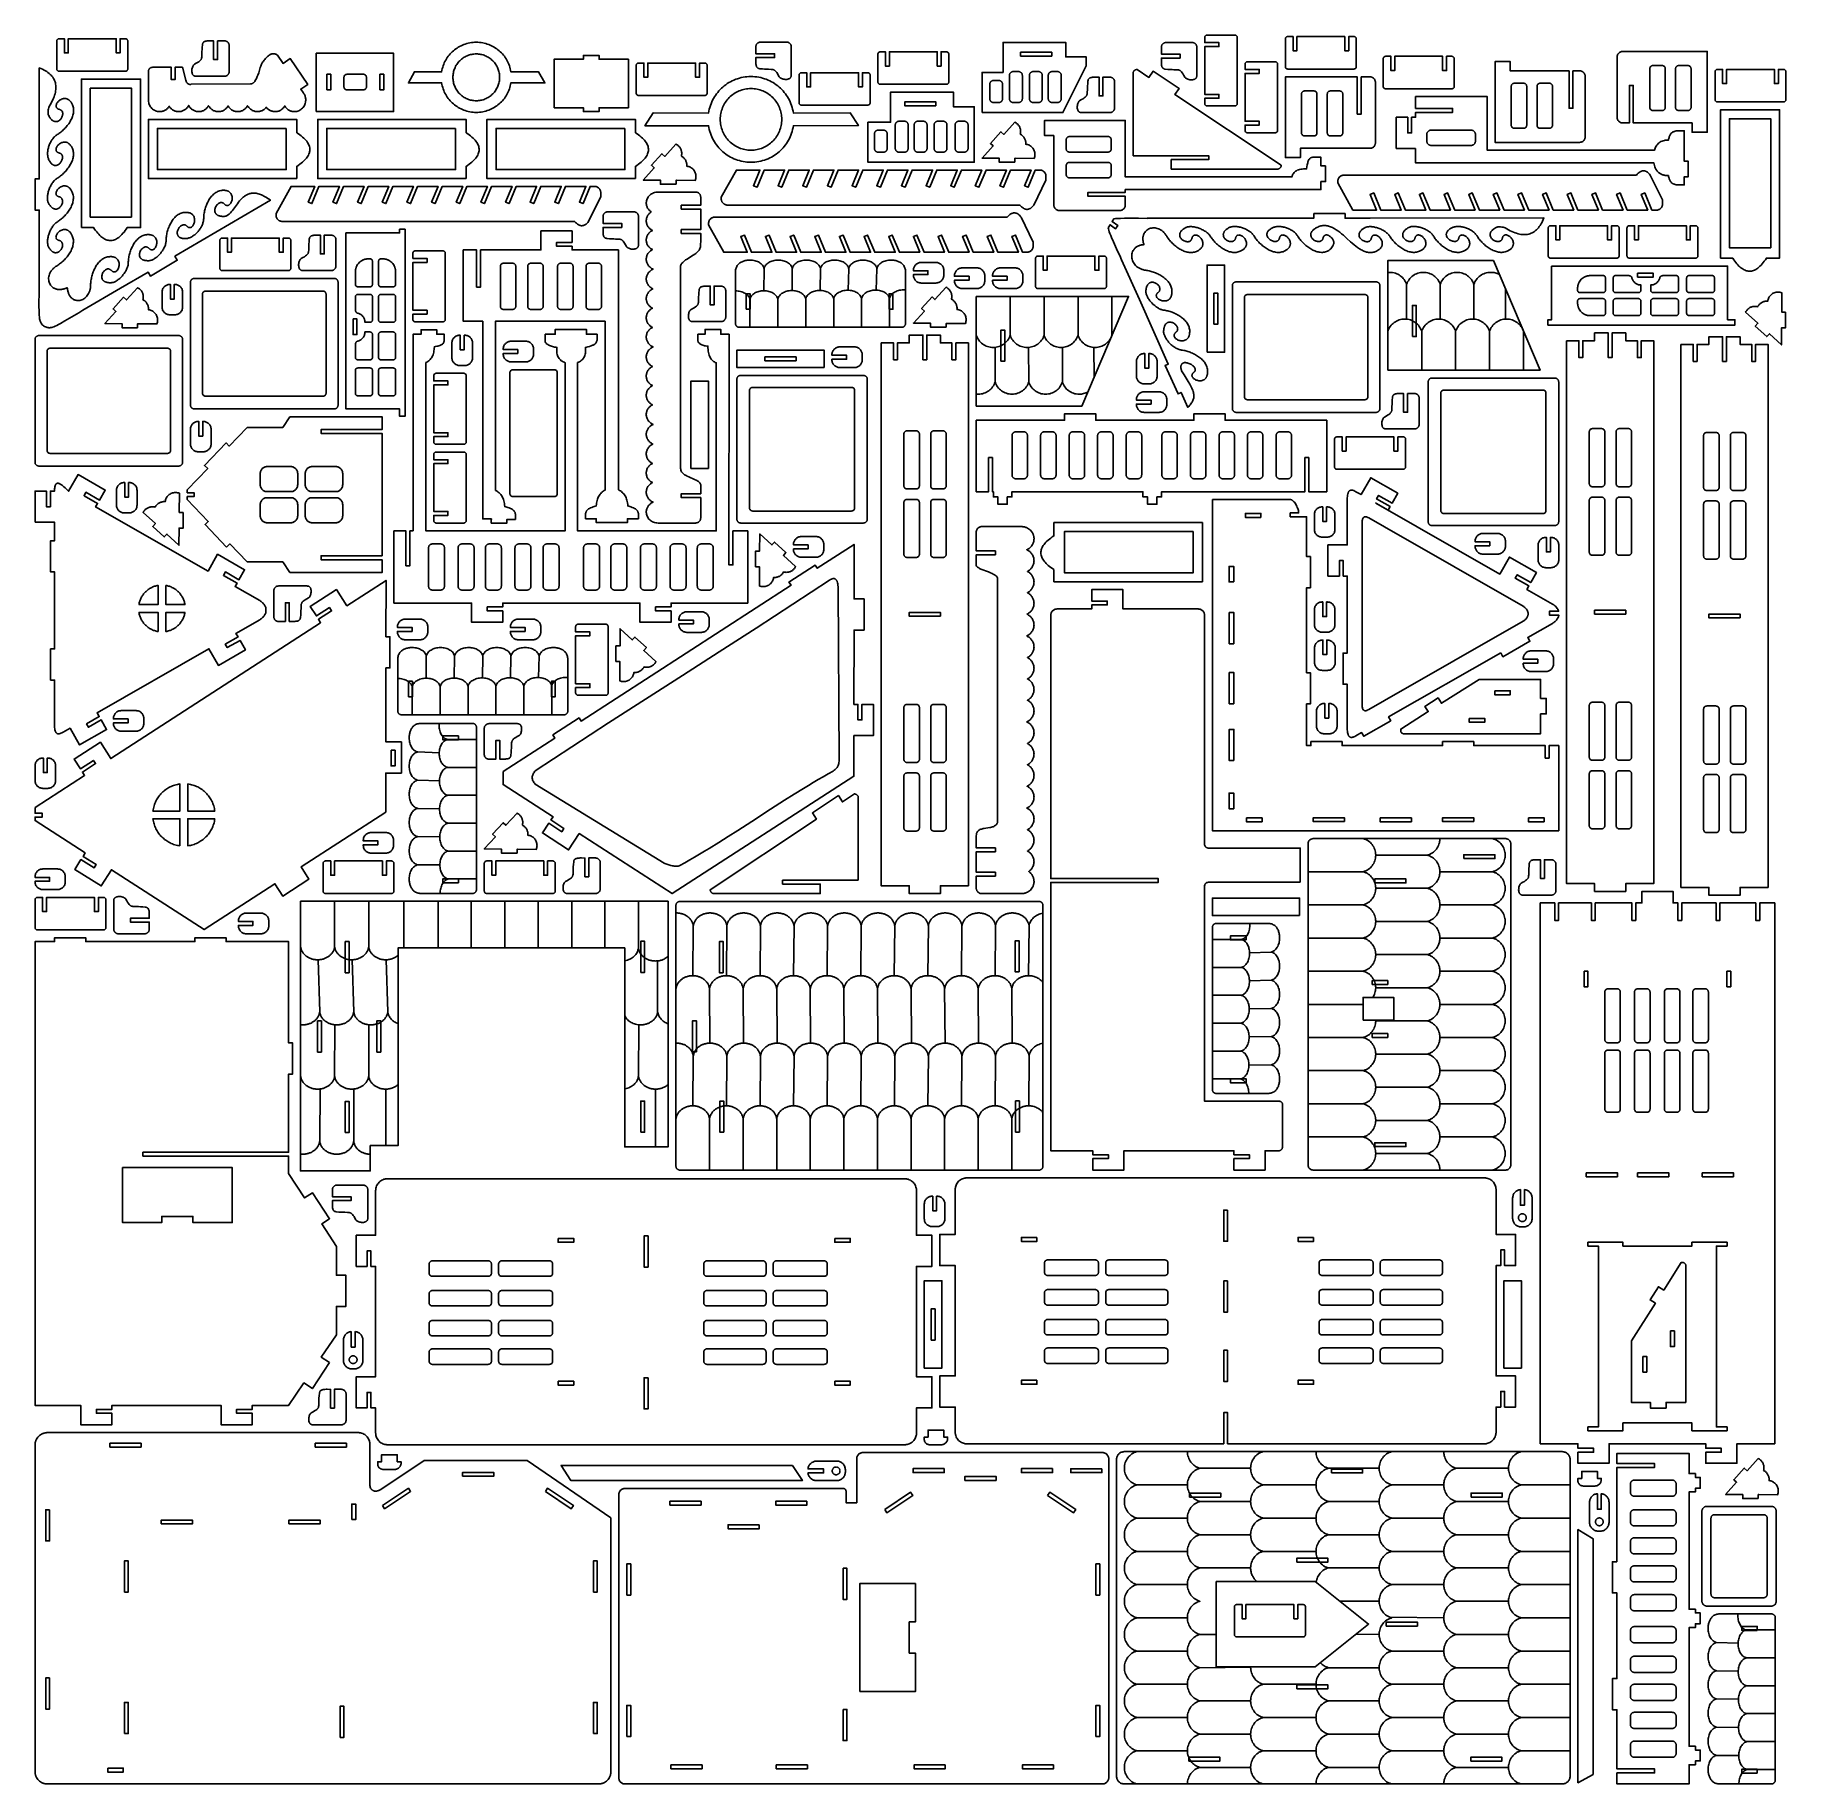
# Model space of a CAD drawing. Extents: x -399 to 499, y -399 to 499.
import ezdxf

# ---------------------------------------------------------------- set-up
doc = ezdxf.new("R2010")
doc.units = 0
doc.layers.add('DEFAULT_LAYER', color=1, linetype='CONTINUOUS')

msp = doc.modelspace()

# ---------------------------------------------------------------- linework, layer by layer
at = {"layer": 'DEFAULT_LAYER'}
for points in [[(-353.05, 480.32), (-387.07, 480.32), (-387.31, 480.34), (-387.54, 480.41), (-387.74, 480.52), (-387.92, 480.67), (-388.07, 480.85), (-388.18, 481.05), (-388.25, 481.28), (-388.27, 481.52), (-388.27, 495.79), (-388.25, 496.03), (-388.18, 496.25), (-388.07, 496.46), (-387.92, 496.63), (-387.74, 496.78), (-387.54, 496.89), (-387.31, 496.96), (-387.07, 496.99), (-384.35, 496.99), (-384.35, 489.7), (-382.35, 489.7), (-382.35, 496.99), (-357.77, 496.99), (-357.77, 489.7), (-355.77, 489.7), (-355.77, 496.99), (-353.05, 496.99), (-352.81, 496.96), (-352.58, 496.89), (-352.38, 496.78), (-352.2, 496.63), (-352.05, 496.46), (-351.94, 496.25), (-351.87, 496.03), (-351.85, 495.79), (-351.85, 481.52), (-351.87, 481.28), (-351.94, 481.05), (-352.05, 480.85), (-352.2, 480.67), (-352.38, 480.52), (-352.58, 480.41), (-352.81, 480.34), (-353.05, 480.32)], [(-302.19, 477.73), (-305.83, 477.73), (-309.47, 477.73), (-313.11, 477.73), (-316.76, 477.73), (-317, 477.74), (-317.24, 477.78), (-317.47, 477.84), (-317.69, 477.92), (-317.86, 478.01), (-318.03, 478.12), (-318.17, 478.24), (-318.31, 478.38), (-318.43, 478.54), (-318.53, 478.71), (-318.62, 478.9), (-318.7, 479.09), (-318.82, 479.51), (-318.9, 479.97), (-318.93, 480.44), (-318.92, 480.92), (-318.86, 481.4), (-318.77, 481.87), (-318.65, 482.32), (-318.5, 482.74), (-318.31, 483.11), (-318.11, 483.44), (-317.99, 483.57), (-317.87, 483.69), (-317.75, 483.8), (-317.62, 483.88), (-316.71, 484.39), (-315.96, 484.83), (-315.34, 485.23), (-314.86, 485.6), (-314.66, 485.77), (-314.49, 485.95), (-314.34, 486.13), (-314.21, 486.31), (-314.1, 486.49), (-314.01, 486.69), (-313.94, 486.89), (-313.89, 487.11), (-313.81, 487.58), (-313.77, 488.13), (-313.74, 489.52), (-313.72, 490.39), (-313.67, 491.4), (-313.59, 492.57), (-313.45, 493.92), (-313.38, 494.36), (-313.32, 494.56), (-313.25, 494.75), (-313.15, 494.93), (-313.03, 495.1), (-312.87, 495.26), (-312.69, 495.4), (-312.46, 495.53), (-312.19, 495.64), (-311.88, 495.73), (-311.51, 495.81), (-311.09, 495.87), (-310.62, 495.91), (-310.08, 495.93), (-309.47, 495.93), (-307.74, 495.93), (-307.74, 486.3), (-305.74, 486.3), (-305.74, 495.93), (-302.19, 495.93), (-301.94, 495.92), (-301.71, 495.88), (-301.48, 495.83), (-301.26, 495.74), (-301.05, 495.64), (-300.85, 495.52), (-300.66, 495.38), (-300.49, 495.23), (-300.34, 495.06), (-300.2, 494.87), (-300.08, 494.68), (-299.98, 494.47), (-299.9, 494.25), (-299.84, 494.02), (-299.8, 493.78), (-299.79, 493.53), (-299.79, 490.18), (-299.79, 486.83), (-299.79, 483.48), (-299.79, 480.13), (-299.8, 479.89), (-299.84, 479.65), (-299.9, 479.42), (-299.98, 479.2), (-300.08, 478.99), (-300.2, 478.79), (-300.34, 478.61), (-300.49, 478.44), (-300.66, 478.28), (-300.85, 478.14), (-301.05, 478.02), (-301.26, 477.92), (-301.48, 477.84), (-301.71, 477.78), (-301.94, 477.74), (-302.19, 477.73)], [(-172.91, 495.2), (-172.08, 495.18), (-171.25, 495.12), (-170.43, 495.03), (-169.63, 494.9), (-168.83, 494.73), (-168.05, 494.54), (-167.29, 494.3), (-166.54, 494.04), (-165.8, 493.74), (-165.08, 493.41), (-164.38, 493.05), (-163.7, 492.66), (-163.03, 492.25), (-162.39, 491.8), (-161.77, 491.33), (-161.16, 490.84), (-160.58, 490.31), (-160.03, 489.77), (-159.49, 489.2), (-158.99, 488.6), (-158.5, 487.99), (-158.05, 487.35), (-157.62, 486.7), (-157.22, 486.02), (-156.85, 485.33), (-156.51, 484.62), (-156.2, 483.89), (-155.92, 483.14), (-155.67, 482.38), (-155.46, 481.61), (-155.28, 480.82), (-155.13, 480.02), (-140.91, 480.02), (-137.67, 474.35), (-155.13, 474.38), (-155.28, 473.58), (-155.46, 472.79), (-155.67, 472.01), (-155.92, 471.26), (-156.2, 470.51), (-156.51, 469.78), (-156.85, 469.07), (-157.22, 468.38), (-157.62, 467.7), (-158.05, 467.05), (-158.5, 466.41), (-158.99, 465.79), (-159.49, 465.2), (-160.03, 464.63), (-160.58, 464.09), (-161.16, 463.56), (-161.77, 463.07), (-162.39, 462.59), (-163.03, 462.15), (-163.7, 461.73), (-164.38, 461.35), (-165.08, 460.99), (-165.8, 460.66), (-166.54, 460.36), (-167.29, 460.1), (-168.05, 459.86), (-168.83, 459.66), (-169.63, 459.5), (-170.43, 459.37), (-171.25, 459.28), (-172.08, 459.22), (-172.91, 459.2), (-173.75, 459.22), (-174.58, 459.28), (-175.4, 459.37), (-176.2, 459.5), (-176.99, 459.66), (-177.77, 459.86), (-178.54, 460.1), (-179.29, 460.36), (-180.03, 460.66), (-180.74, 460.99), (-181.45, 461.35), (-182.13, 461.73), (-182.79, 462.15), (-183.44, 462.59), (-184.06, 463.07), (-184.66, 463.56), (-185.24, 464.09), (-185.8, 464.63), (-186.33, 465.2), (-186.84, 465.79), (-187.32, 466.41), (-187.78, 467.05), (-188.21, 467.7), (-188.61, 468.38), (-188.98, 469.07), (-189.32, 469.78), (-189.63, 470.51), (-189.91, 471.26), (-190.16, 472.01), (-190.37, 472.79), (-190.55, 473.58), (-190.69, 474.38), (-207.73, 474.35), (-204.64, 480.06), (-190.69, 480.02), (-190.55, 480.82), (-190.37, 481.61), (-190.16, 482.38), (-189.91, 483.14), (-189.63, 483.89), (-189.32, 484.62), (-188.98, 485.33), (-188.61, 486.02), (-188.21, 486.7), (-187.78, 487.35), (-187.32, 487.99), (-186.84, 488.6), (-186.33, 489.2), (-185.8, 489.77), (-185.24, 490.31), (-184.66, 490.84), (-184.06, 491.33), (-183.44, 491.8), (-182.79, 492.25), (-182.13, 492.66), (-181.45, 493.05), (-180.74, 493.41), (-180.03, 493.74), (-179.29, 494.04), (-178.54, 494.3), (-177.77, 494.54), (-176.99, 494.73), (-176.2, 494.9), (-175.4, 495.03), (-174.58, 495.12), (-173.75, 495.18), (-172.91, 495.2)], [(-11.2, 492.88), (-11.2, 489.23), (-11.2, 485.59), (-11.2, 481.95), (-11.2, 478.31), (-11.21, 478.06), (-11.25, 477.83), (-11.31, 477.6), (-11.39, 477.38), (-11.48, 477.2), (-11.58, 477.04), (-11.71, 476.89), (-11.85, 476.76), (-12.01, 476.64), (-12.18, 476.53), (-12.36, 476.44), (-12.56, 476.36), (-12.98, 476.24), (-13.44, 476.17), (-13.91, 476.14), (-14.39, 476.15), (-14.87, 476.2), (-15.34, 476.29), (-15.79, 476.41), (-16.21, 476.57), (-16.58, 476.75), (-16.9, 476.96), (-17.04, 477.07), (-17.16, 477.19), (-17.26, 477.32), (-17.35, 477.44), (-17.86, 478.35), (-18.3, 479.11), (-18.7, 479.72), (-19.06, 480.21), (-19.24, 480.41), (-19.42, 480.58), (-19.6, 480.73), (-19.78, 480.86), (-19.96, 480.96), (-20.16, 481.05), (-20.36, 481.12), (-20.58, 481.18), (-21.05, 481.26), (-21.6, 481.3), (-22.98, 481.33), (-23.86, 481.35), (-24.87, 481.39), (-26.04, 481.48), (-27.39, 481.62), (-27.82, 481.69), (-28.03, 481.74), (-28.22, 481.82), (-28.4, 481.91), (-28.57, 482.04), (-28.73, 482.19), (-28.87, 482.38), (-29, 482.6), (-29.11, 482.87), (-29.2, 483.19), (-29.28, 483.55), (-29.34, 483.97), (-29.38, 484.45), (-29.4, 484.99), (-29.4, 485.59), (-29.4, 487.32), (-19.77, 487.32), (-19.77, 489.32), (-29.4, 489.32), (-29.4, 492.88), (-29.39, 493.12), (-29.35, 493.36), (-29.29, 493.59), (-29.21, 493.81), (-29.11, 494.02), (-28.99, 494.22), (-28.85, 494.4), (-28.7, 494.57), (-28.53, 494.73), (-28.34, 494.87), (-28.14, 494.99), (-27.93, 495.09), (-27.71, 495.17), (-27.48, 495.23), (-27.25, 495.26), (-27, 495.28), (-23.65, 495.28), (-20.3, 495.28), (-16.95, 495.28), (-13.6, 495.28), (-13.36, 495.26), (-13.12, 495.23), (-12.89, 495.17), (-12.67, 495.09), (-12.46, 494.99), (-12.26, 494.87), (-12.08, 494.73), (-11.9, 494.57), (-11.75, 494.4), (-11.61, 494.22), (-11.49, 494.02), (-11.39, 493.81), (-11.31, 493.59), (-11.25, 493.36), (-11.21, 493.12), (-11.2, 492.88)], [(86.78, 459.09), (128.27, 459.09), (140.23, 483.07), (140.23, 487.67), (129.73, 487.67), (129.73, 495.08), (97.54, 495.08), (97.54, 479.73), (86.78, 479.73), (86.78, 459.09)], [(197.01, 492.66), (197.01, 489.02), (197.01, 485.38), (197.01, 481.74), (197.01, 478.1), (196.99, 477.85), (196.96, 477.61), (196.9, 477.39), (196.82, 477.16), (196.73, 476.99), (196.62, 476.83), (196.5, 476.68), (196.35, 476.55), (196.2, 476.43), (196.02, 476.32), (195.84, 476.23), (195.64, 476.15), (195.22, 476.03), (194.77, 475.95), (194.3, 475.92), (193.81, 475.94), (193.33, 475.99), (192.86, 476.08), (192.41, 476.2), (192, 476.36), (191.62, 476.54), (191.3, 476.75), (191.16, 476.86), (191.04, 476.98), (190.94, 477.1), (190.86, 477.23), (190.35, 478.14), (189.9, 478.9), (189.51, 479.51), (189.14, 479.99), (188.96, 480.19), (188.79, 480.37), (188.61, 480.52), (188.43, 480.64), (188.24, 480.75), (188.05, 480.84), (187.84, 480.91), (187.63, 480.97), (187.15, 481.04), (186.61, 481.08), (185.22, 481.12), (184.35, 481.14), (183.34, 481.18), (182.16, 481.27), (180.82, 481.4), (180.38, 481.47), (180.18, 481.53), (179.98, 481.6), (179.8, 481.7), (179.63, 481.82), (179.48, 481.98), (179.34, 482.17), (179.21, 482.39), (179.1, 482.66), (179, 482.98), (178.92, 483.34), (178.86, 483.76), (178.82, 484.24), (178.8, 484.78), (178.8, 485.38), (178.81, 487.11), (188.43, 487.11), (188.43, 489.11), (178.8, 489.11), (178.8, 492.66), (178.81, 492.91), (178.85, 493.15), (178.91, 493.38), (178.99, 493.6), (179.09, 493.81), (179.21, 494), (179.35, 494.19), (179.51, 494.36), (179.68, 494.51), (179.86, 494.65), (180.06, 494.77), (180.27, 494.87), (180.49, 494.96), (180.72, 495.02), (180.96, 495.05), (181.2, 495.06), (184.55, 495.06), (187.9, 495.06), (191.25, 495.06), (194.61, 495.06), (194.85, 495.05), (195.09, 495.02), (195.32, 494.96), (195.54, 494.88), (195.75, 494.77), (195.94, 494.65), (196.13, 494.51), (196.3, 494.36), (196.46, 494.19), (196.59, 494), (196.71, 493.81), (196.82, 493.6), (196.9, 493.38), (196.96, 493.15), (196.99, 492.91), (197.01, 492.66)], [(217.72, 497.72), (217.72, 463.69), (217.7, 463.45), (217.63, 463.23), (217.51, 463.02), (217.37, 462.85), (217.19, 462.7), (216.99, 462.59), (216.76, 462.52), (216.52, 462.49), (202.25, 462.49), (202.01, 462.52), (201.79, 462.59), (201.58, 462.7), (201.4, 462.85), (201.26, 463.02), (201.15, 463.23), (201.08, 463.45), (201.05, 463.69), (201.05, 466.42), (208.34, 466.42), (208.34, 468.42), (201.05, 468.42), (201.05, 493), (208.34, 493), (208.34, 495), (201.05, 495), (201.05, 497.72), (201.08, 497.96), (201.15, 498.18), (201.26, 498.39), (201.4, 498.57), (201.58, 498.71), (201.79, 498.82), (202.01, 498.89), (202.25, 498.92), (216.52, 498.92), (216.76, 498.89), (216.99, 498.82), (217.19, 498.71), (217.37, 498.57), (217.51, 498.39), (217.63, 498.18), (217.7, 497.96), (217.72, 497.72)], [(277.66, 481.45), (243.64, 481.45), (243.4, 481.48), (243.17, 481.55), (242.97, 481.66), (242.79, 481.8), (242.64, 481.98), (242.53, 482.19), (242.46, 482.41), (242.44, 482.65), (242.44, 496.92), (242.46, 497.16), (242.53, 497.39), (242.64, 497.59), (242.79, 497.77), (242.97, 497.91), (243.17, 498.03), (243.4, 498.1), (243.64, 498.12), (246.36, 498.12), (246.36, 490.83), (248.36, 490.83), (248.36, 498.12), (272.94, 498.12), (272.94, 490.83), (274.94, 490.83), (274.94, 498.12), (277.66, 498.12), (277.9, 498.1), (278.13, 498.03), (278.33, 497.91), (278.51, 497.77), (278.66, 497.59), (278.77, 497.39), (278.84, 497.16), (278.86, 496.92), (278.86, 482.65), (278.84, 482.41), (278.77, 482.19), (278.66, 481.98), (278.51, 481.8), (278.33, 481.66), (278.13, 481.55), (277.9, 481.48), (277.66, 481.45)], [(-339.06, 482.34), (-329.53, 482.34), (-329.53, 476.03), (-327.53, 476.03), (-327.53, 482.34), (-323.79, 482.34), (-322.02, 475.73), (-321.86, 475.22), (-321.77, 474.99), (-321.66, 474.77), (-321.54, 474.56), (-321.41, 474.37), (-321.26, 474.2), (-321.1, 474.05), (-320.92, 473.92), (-320.73, 473.81), (-320.52, 473.72), (-320.3, 473.65), (-320.05, 473.6), (-319.79, 473.58), (-319.51, 473.58), (-319.2, 473.61), (-288.78, 473.79), (-288.56, 473.81), (-288.35, 473.85), (-288.15, 473.9), (-287.95, 473.98), (-287.77, 474.07), (-287.58, 474.18), (-287.41, 474.3), (-287.24, 474.44), (-286.92, 474.76), (-286.62, 475.14), (-286.34, 475.56), (-286.07, 476.03), (-285.81, 476.54), (-285.56, 477.09), (-285.32, 477.67), (-285.09, 478.28), (-284.62, 479.56), (-284.14, 480.89), (-283.98, 481.59), (-283.79, 482.26), (-283.58, 482.88), (-283.34, 483.48), (-283.09, 484.04), (-282.81, 484.57), (-282.52, 485.07), (-282.2, 485.54), (-281.87, 485.99), (-281.53, 486.42), (-281.17, 486.82), (-280.79, 487.21), (-280.41, 487.57), (-280.01, 487.92), (-279.6, 488.26), (-279.19, 488.58), (-278.93, 488.75), (-278.66, 488.9), (-278.4, 489.02), (-278.14, 489.13), (-277.88, 489.21), (-277.62, 489.28), (-277.36, 489.32), (-277.1, 489.33), (-276.83, 489.33), (-276.57, 489.29), (-276.31, 489.24), (-276.05, 489.16), (-275.79, 489.05), (-275.53, 488.92), (-275.26, 488.77), (-275, 488.58), (-272.07, 484.32), (-268.41, 486.79), (-259.46, 473.53), (-262.99, 471.15), (-261.74, 469.34), (-261.54, 469.06), (-261.52, 469.03), (-261.35, 468.77), (-261.15, 468.42), (-260.98, 468.05), (-260.82, 467.67), (-260.7, 467.27), (-260.6, 466.86), (-260.52, 466.45), (-260.48, 466.02), (-260.47, 465.59), (-260.47, 465.28), (-260.5, 464.97), (-260.58, 464.38), (-260.73, 463.8), (-260.92, 463.25), (-261.17, 462.73), (-261.46, 462.23), (-261.79, 461.77), (-262.16, 461.35), (-262.58, 460.96), (-263.02, 460.61), (-263.5, 460.31), (-264.01, 460.06), (-264.54, 459.86), (-265.1, 459.71), (-265.38, 459.66), (-265.67, 459.62), (-265.97, 459.6), (-266.27, 459.59), (-266.66, 459.6), (-267.04, 459.64), (-267.42, 459.71), (-267.79, 459.8), (-268.15, 459.91), (-268.5, 460.05), (-268.84, 460.21), (-269.16, 460.39), (-269.47, 460.59), (-269.77, 460.81), (-270.06, 461.05), (-270.33, 461.31), (-270.58, 461.58), (-270.82, 461.87), (-271.04, 462.18), (-271.24, 462.5), (-271.44, 462.18), (-271.66, 461.87), (-271.89, 461.58), (-272.14, 461.31), (-272.41, 461.05), (-272.7, 460.81), (-273, 460.59), (-273.31, 460.39), (-273.64, 460.21), (-273.98, 460.05), (-274.32, 459.91), (-274.68, 459.8), (-275.05, 459.71), (-275.43, 459.64), (-275.82, 459.6), (-276.21, 459.59), (-276.55, 459.6), (-276.88, 459.63), (-277.21, 459.68), (-277.53, 459.75), (-277.85, 459.83), (-278.16, 459.94), (-278.46, 460.06), (-278.75, 460.2), (-279.04, 460.35), (-279.31, 460.52), (-279.57, 460.7), (-279.83, 460.9), (-280.07, 461.11), (-280.3, 461.34), (-280.52, 461.58), (-280.73, 461.83), (-280.93, 461.58), (-281.15, 461.34), (-281.38, 461.11), (-281.62, 460.9), (-281.88, 460.7), (-282.14, 460.52), (-282.42, 460.35), (-282.7, 460.2), (-282.99, 460.06), (-283.29, 459.94), (-283.6, 459.83), (-283.92, 459.75), (-284.24, 459.68), (-284.57, 459.63), (-284.9, 459.6), (-285.24, 459.59), (-285.65, 459.6), (-286.04, 459.65), (-286.43, 459.71), (-286.81, 459.81), (-287.18, 459.93), (-287.53, 460.07), (-287.88, 460.24), (-288.21, 460.43), (-288.53, 460.64), (-288.83, 460.88), (-289.12, 461.13), (-289.39, 461.4), (-289.65, 461.68), (-289.88, 461.99), (-290.1, 462.31), (-290.3, 462.64), (-290.49, 462.31), (-290.71, 461.99), (-290.95, 461.68), (-291.2, 461.4), (-291.47, 461.13), (-291.76, 460.88), (-292.07, 460.64), (-292.38, 460.43), (-292.72, 460.24), (-293.06, 460.07), (-293.42, 459.93), (-293.79, 459.81), (-294.17, 459.71), (-294.55, 459.65), (-294.95, 459.6), (-295.35, 459.59), (-295.74, 459.6), (-296.13, 459.64), (-296.51, 459.71), (-296.88, 459.8), (-297.24, 459.91), (-297.58, 460.05), (-297.92, 460.21), (-298.25, 460.39), (-298.56, 460.59), (-298.86, 460.81), (-299.15, 461.05), (-299.41, 461.31), (-299.67, 461.58), (-299.9, 461.87), (-300.12, 462.18), (-300.32, 462.5), (-300.52, 462.18), (-300.74, 461.87), (-300.98, 461.58), (-301.23, 461.31), (-301.5, 461.05), (-301.79, 460.81), (-302.08, 460.59), (-302.4, 460.39), (-302.72, 460.21), (-303.06, 460.05), (-303.41, 459.91), (-303.77, 459.8), (-304.14, 459.71), (-304.52, 459.64), (-304.9, 459.6), (-305.29, 459.59), (-305.7, 459.6), (-306.09, 459.65), (-306.48, 459.71), (-306.86, 459.81), (-307.23, 459.93), (-307.58, 460.07), (-307.93, 460.24), (-308.26, 460.43), (-308.58, 460.64), (-308.88, 460.88), (-309.17, 461.13), (-309.44, 461.4), (-309.7, 461.68), (-309.93, 461.99), (-310.15, 462.31), (-310.35, 462.64), (-310.54, 462.31), (-310.76, 461.99), (-311, 461.68), (-311.25, 461.4), (-311.52, 461.13), (-311.81, 460.88), (-312.12, 460.64), (-312.44, 460.43), (-312.77, 460.24), (-313.11, 460.07), (-313.47, 459.93), (-313.84, 459.81), (-314.22, 459.71), (-314.6, 459.65), (-315, 459.6), (-315.4, 459.59), (-315.82, 459.6), (-316.22, 459.65), (-316.62, 459.72), (-317.01, 459.82), (-317.39, 459.95), (-317.75, 460.1), (-318.1, 460.28), (-318.44, 460.48), (-318.77, 460.7), (-319.07, 460.94), (-319.37, 461.21), (-319.64, 461.49), (-319.9, 461.79), (-320.13, 462.11), (-320.35, 462.45), (-320.54, 462.8), (-320.73, 462.45), (-320.95, 462.11), (-321.18, 461.79), (-321.44, 461.49), (-321.71, 461.21), (-322, 460.94), (-322.31, 460.7), (-322.63, 460.48), (-322.97, 460.28), (-323.33, 460.1), (-323.69, 459.95), (-324.07, 459.82), (-324.46, 459.72), (-324.85, 459.65), (-325.26, 459.6), (-325.68, 459.59), (-326.06, 459.6), (-326.43, 459.64), (-326.8, 459.7), (-327.16, 459.79), (-327.51, 459.9), (-327.85, 460.03), (-328.18, 460.18), (-328.5, 460.35), (-328.81, 460.54), (-329.11, 460.75), (-329.39, 460.98), (-329.65, 461.22), (-329.91, 461.48), (-330.14, 461.76), (-330.36, 462.05), (-330.56, 462.36), (-330.77, 462.05), (-330.99, 461.76), (-331.22, 461.48), (-331.47, 461.22), (-331.74, 460.98), (-332.02, 460.75), (-332.32, 460.54), (-332.62, 460.35), (-332.94, 460.18), (-333.27, 460.03), (-333.62, 459.9), (-333.97, 459.79), (-334.33, 459.7), (-334.69, 459.64), (-335.07, 459.6), (-335.45, 459.59), (-336.03, 459.62), (-336.59, 459.71), (-337.14, 459.85), (-337.66, 460.04), (-338.16, 460.28), (-338.63, 460.57), (-339.07, 460.9), (-339.47, 461.27), (-339.85, 461.67), (-340.18, 462.12), (-340.48, 462.59), (-340.73, 463.09), (-340.93, 463.62), (-341.09, 464.18), (-341.2, 464.75), (-341.25, 465.34), (-341.25, 465.49), (-341.25, 465.59), (-341.25, 480.15), (-341.24, 480.37), (-341.21, 480.59), (-341.15, 480.8), (-341.08, 481), (-340.99, 481.19), (-340.88, 481.37), (-340.75, 481.54), (-340.61, 481.7), (-340.45, 481.84), (-340.28, 481.97), (-340.1, 482.08), (-339.91, 482.17), (-339.71, 482.24), (-339.5, 482.3), (-339.28, 482.33), (-339.06, 482.34)], [(-255.04, 459.59), (-215.36, 459.59), (-215.36, 489.57), (-255.04, 489.57), (-255.04, 459.59)], [(-172.91, 489.2), (-173.51, 489.18), (-174.1, 489.14), (-174.69, 489.07), (-175.27, 488.97), (-175.84, 488.84), (-176.4, 488.68), (-176.96, 488.5), (-177.51, 488.29), (-178.04, 488.05), (-178.56, 487.79), (-179.07, 487.5), (-179.57, 487.18), (-180.05, 486.84), (-180.52, 486.48), (-180.97, 486.09), (-181.4, 485.68), (-181.81, 485.25), (-182.2, 484.8), (-182.56, 484.34), (-182.9, 483.86), (-183.21, 483.36), (-183.5, 482.85), (-183.76, 482.33), (-184, 481.79), (-184.21, 481.25), (-184.39, 480.69), (-184.55, 480.12), (-184.68, 479.55), (-184.78, 478.97), (-184.85, 478.39), (-184.9, 477.79), (-184.91, 477.2), (-184.9, 476.6), (-184.85, 476.01), (-184.78, 475.43), (-184.68, 474.85), (-184.55, 474.27), (-184.39, 473.71), (-184.21, 473.15), (-184, 472.61), (-183.76, 472.07), (-183.5, 471.55), (-183.21, 471.04), (-182.9, 470.54), (-182.56, 470.06), (-182.2, 469.59), (-181.81, 469.15), (-181.4, 468.71), (-180.97, 468.3), (-180.52, 467.92), (-180.05, 467.55), (-179.57, 467.22), (-179.07, 466.9), (-178.56, 466.61), (-178.04, 466.35), (-177.51, 466.11), (-176.96, 465.9), (-176.4, 465.72), (-175.84, 465.56), (-175.27, 465.43), (-174.69, 465.33), (-174.1, 465.26), (-173.51, 465.21), (-172.91, 465.2), (-172.32, 465.21), (-171.73, 465.26), (-171.14, 465.33), (-170.56, 465.43), (-169.99, 465.56), (-169.42, 465.72), (-168.87, 465.9), (-168.32, 466.11), (-167.79, 466.35), (-167.26, 466.61), (-166.75, 466.9), (-166.26, 467.22), (-165.77, 467.55), (-165.31, 467.92), (-164.86, 468.3), (-164.43, 468.71), (-164.02, 469.15), (-163.63, 469.59), (-163.27, 470.06), (-162.93, 470.54), (-162.62, 471.04), (-162.33, 471.55), (-162.06, 472.07), (-161.83, 472.61), (-161.62, 473.15), (-161.43, 473.71), (-161.28, 474.27), (-161.15, 474.85), (-161.05, 475.43), (-160.97, 476.01), (-160.93, 476.6), (-160.91, 477.2), (-160.93, 477.79), (-160.97, 478.39), (-161.05, 478.97), (-161.15, 479.55), (-161.28, 480.12), (-161.43, 480.69), (-161.62, 481.25), (-161.83, 481.79), (-162.06, 482.33), (-162.33, 482.85), (-162.62, 483.36), (-162.93, 483.86), (-163.27, 484.34), (-163.63, 484.8), (-164.02, 485.25), (-164.43, 485.68), (-164.86, 486.09), (-165.31, 486.48), (-165.77, 486.84), (-166.26, 487.18), (-166.75, 487.5), (-167.26, 487.79), (-167.79, 488.05), (-168.32, 488.29), (-168.87, 488.5), (-169.42, 488.68), (-169.99, 488.84), (-170.56, 488.97), (-171.14, 489.07), (-171.73, 489.14), (-172.32, 489.18), (-172.91, 489.2)], [(-132.94, 461.59), (-132.94, 486.46), (-117.89, 486.46), (-117.89, 488.47), (-109.89, 488.47), (-109.89, 486.46), (-94.84, 486.46), (-94.84, 461.59), (-109.89, 461.59), (-109.89, 459.59), (-117.89, 459.59), (-117.89, 461.59), (-132.94, 461.59)], [(68.46, 473.62), (34.44, 473.62), (34.2, 473.64), (33.97, 473.72), (33.77, 473.83), (33.59, 473.97), (33.45, 474.15), (33.34, 474.35), (33.27, 474.58), (33.24, 474.82), (33.24, 489.09), (33.27, 489.33), (33.34, 489.56), (33.45, 489.76), (33.59, 489.94), (33.77, 490.08), (33.97, 490.19), (34.2, 490.26), (34.44, 490.29), (37.16, 490.29), (37.16, 483), (39.16, 483), (39.16, 490.29), (63.74, 490.29), (63.74, 483), (65.74, 483), (65.74, 490.29), (68.46, 490.29), (68.71, 490.26), (68.93, 490.19), (69.13, 490.08), (69.31, 489.94), (69.46, 489.76), (69.57, 489.56), (69.64, 489.33), (69.66, 489.09), (69.66, 474.82), (69.64, 474.58), (69.57, 474.35), (69.46, 474.15), (69.31, 473.97), (69.13, 473.83), (68.93, 473.72), (68.71, 473.64), (68.46, 473.62)], [(106.47, 488.08), (122.47, 488.08), (122.47, 490.08), (106.47, 490.08), (106.47, 488.08)], [(327.91, 471.32), (293.88, 471.32), (293.64, 471.34), (293.42, 471.41), (293.21, 471.52), (293.03, 471.67), (292.89, 471.85), (292.78, 472.05), (292.71, 472.28), (292.68, 472.52), (292.68, 486.79), (292.71, 487.03), (292.78, 487.25), (292.89, 487.46), (293.03, 487.63), (293.21, 487.78), (293.42, 487.89), (293.64, 487.96), (293.88, 487.99), (296.6, 487.99), (296.6, 480.7), (298.6, 480.7), (298.6, 487.99), (323.18, 487.99), (323.18, 480.7), (325.18, 480.7), (325.18, 487.99), (327.91, 487.99), (328.15, 487.96), (328.37, 487.89), (328.58, 487.78), (328.75, 487.63), (328.9, 487.46), (329.01, 487.25), (329.08, 487.03), (329.11, 486.79), (329.11, 472.52), (329.08, 472.28), (329.01, 472.05), (328.9, 471.85), (328.75, 471.67), (328.58, 471.52), (328.37, 471.41), (328.15, 471.34), (327.91, 471.32)], [(412.76, 456.59), (412.76, 487.68), (412.78, 487.97), (412.82, 488.24), (412.89, 488.51), (412.99, 488.77), (413.1, 489.01), (413.24, 489.24), (413.41, 489.46), (413.59, 489.66), (413.79, 489.84), (414, 490), (414.23, 490.14), (414.48, 490.26), (414.73, 490.36), (415, 490.42), (415.28, 490.47), (415.56, 490.48), (458.98, 490.48), (458.98, 462.61), (458.98, 453.79), (458.98, 449.03), (451.22, 449.03), (451.22, 453.79), (421.03, 453.79), (421.03, 473.01), (419.03, 473.01), (419.03, 453.79), (415.56, 453.79), (415.28, 453.81), (415, 453.85), (414.73, 453.92), (414.48, 454.01), (414.23, 454.13), (414, 454.27), (413.79, 454.43), (413.59, 454.61), (413.41, 454.81), (413.24, 455.03), (413.1, 455.26), (412.99, 455.51), (412.89, 455.76), (412.82, 456.03), (412.78, 456.31), (412.76, 456.59)], [(-332.17, 393.34), (-332.15, 393.86), (-332.12, 394.4), (-332.07, 394.95), (-332, 395.51), (-331.91, 396.08), (-331.81, 396.65), (-331.68, 397.24), (-331.54, 397.82), (-331.38, 398.41), (-331.2, 398.99), (-331, 399.57), (-330.78, 400.15), (-330.55, 400.72), (-330.3, 401.29), (-330.03, 401.84), (-329.75, 402.38), (-329.44, 402.91), (-329.12, 403.42), (-328.79, 403.91), (-328.43, 404.39), (-328.06, 404.84), (-327.67, 405.27), (-327.27, 405.67), (-326.85, 406.04), (-326.41, 406.39), (-325.95, 406.7), (-325.48, 406.98), (-325, 407.23), (-324.49, 407.43), (-323.97, 407.6), (-323.44, 407.73), (-322.89, 407.81), (-322.49, 407.85), (-322.11, 407.87), (-321.75, 407.87), (-321.41, 407.86), (-321.08, 407.83), (-320.77, 407.78), (-320.47, 407.72), (-320.19, 407.65), (-319.93, 407.56), (-319.68, 407.46), (-319.45, 407.35), (-319.23, 407.23), (-319.03, 407.09), (-318.84, 406.95), (-318.66, 406.79), (-318.5, 406.63), (-318.35, 406.46), (-318.22, 406.28), (-317.99, 405.9), (-317.81, 405.5), (-317.67, 405.08), (-317.58, 404.65), (-317.54, 404.21), (-317.53, 403.77), (-317.56, 403.33), (-317.63, 402.89), (-317.73, 402.47), (-317.86, 402.07), (-318.02, 401.69), (-318.21, 401.33), (-318.42, 401.01), (-318.66, 400.73), (-318.91, 400.48), (-319.18, 400.29), (-319.47, 400.15), (-319.62, 400.1), (-319.77, 400.06), (-319.93, 400.05), (-320.09, 400.04), (-320.25, 400.06), (-320.41, 400.09), (-320.57, 400.14), (-320.74, 400.21), (-320.9, 400.3), (-321.07, 400.41), (-321.24, 400.54), (-321.41, 400.69), (-321.57, 400.86), (-321.73, 401.01), (-321.9, 401.14), (-322.07, 401.25), (-322.24, 401.34), (-322.41, 401.42), (-322.58, 401.47), (-322.76, 401.5), (-322.93, 401.52), (-323.11, 401.53), (-323.28, 401.51), (-323.46, 401.48), (-323.8, 401.39), (-324.14, 401.23), (-324.47, 401.03), (-324.78, 400.79), (-325.07, 400.51), (-325.35, 400.19), (-325.6, 399.85), (-325.82, 399.48), (-326.02, 399.1), (-326.18, 398.7), (-326.3, 398.29), (-326.38, 397.88), (-326.42, 397.47), (-326.41, 397.06), (-326.36, 396.67), (-326.25, 396.29), (-326.17, 396.11), (-326.08, 395.94), (-325.98, 395.77), (-325.86, 395.61), (-325.72, 395.45), (-325.57, 395.31), (-325.4, 395.17), (-325.22, 395.04), (-325.02, 394.92), (-324.8, 394.82), (-324.56, 394.72), (-324.3, 394.64), (-324.03, 394.57), (-323.73, 394.51), (-323.42, 394.47), (-323.09, 394.44), (-322.73, 394.43), (-322.36, 394.43), (-321.96, 394.45), (-321.54, 394.48), (-321.18, 394.53), (-320.81, 394.61), (-320.44, 394.72), (-320.06, 394.85), (-319.68, 395.01), (-319.31, 395.19), (-318.93, 395.39), (-318.56, 395.61), (-318.19, 395.86), (-317.82, 396.12), (-317.46, 396.4), (-317.1, 396.7), (-316.75, 397.02), (-316.41, 397.35), (-316.08, 397.69), (-315.76, 398.05), (-315.45, 398.42), (-315.15, 398.8), (-314.87, 399.19), (-314.6, 399.59), (-314.34, 400), (-314.11, 400.41), (-313.88, 400.83), (-313.68, 401.26), (-313.5, 401.69), (-313.34, 402.12), (-313.2, 402.55), (-313.08, 402.98), (-312.98, 403.41), (-312.91, 403.84), (-312.87, 404.26), (-312.85, 404.69), (-312.84, 405.21), (-312.81, 405.74), (-312.76, 406.29), (-312.69, 406.85), (-312.6, 407.42), (-312.49, 408), (-312.37, 408.58), (-312.22, 409.16), (-312.06, 409.75), (-311.88, 410.33), (-311.68, 410.92), (-311.47, 411.5), (-311.24, 412.07), (-310.99, 412.63), (-310.72, 413.19), (-310.43, 413.73), (-310.13, 414.25), (-309.81, 414.77), (-309.47, 415.26), (-309.12, 415.73), (-308.75, 416.18), (-308.36, 416.61), (-307.95, 417.01), (-307.53, 417.39), (-307.09, 417.73), (-306.64, 418.04), (-306.17, 418.32), (-305.68, 418.57), (-305.18, 418.78), (-304.66, 418.94), (-304.12, 419.07), (-303.57, 419.15), (-303.18, 419.19), (-302.8, 419.21), (-302.43, 419.21), (-302.09, 419.2), (-301.76, 419.17), (-301.45, 419.13), (-301.16, 419.07), (-300.88, 418.99), (-300.61, 418.9), (-300.37, 418.81), (-300.13, 418.69), (-299.92, 418.57), (-299.71, 418.44), (-299.52, 418.29), (-299.35, 418.14), (-299.19, 417.98), (-299.04, 417.8), (-298.9, 417.63), (-298.67, 417.25), (-298.49, 416.85), (-298.36, 416.43), (-298.27, 415.99), (-298.22, 415.55), (-298.21, 415.11), (-298.25, 414.67), (-298.31, 414.24), (-298.41, 413.82), (-298.54, 413.41), (-298.71, 413.03), (-298.89, 412.68), (-299.11, 412.35), (-299.34, 412.07), (-299.6, 411.83), (-299.87, 411.63), (-300.16, 411.49), (-300.31, 411.44), (-300.46, 411.41), (-300.62, 411.39), (-300.77, 411.39), (-300.93, 411.4), (-301.09, 411.43), (-301.26, 411.49), (-301.42, 411.56), (-301.59, 411.64), (-301.76, 411.75), (-301.92, 411.88), (-302.09, 412.03), (-302.25, 412.21), (-302.42, 412.36), (-302.58, 412.49), (-302.75, 412.6), (-302.92, 412.7), (-303.1, 412.77), (-303.27, 412.83), (-303.45, 412.87), (-303.62, 412.89), (-303.8, 412.9), (-304.15, 412.87), (-304.49, 412.79), (-304.83, 412.65), (-305.16, 412.47), (-305.47, 412.24), (-305.77, 411.98), (-306.04, 411.68), (-306.3, 411.35), (-306.52, 411), (-306.71, 410.63), (-306.88, 410.24), (-307, 409.85), (-307.08, 409.44), (-307.12, 409.04), (-307.12, 408.64), (-307.06, 408.25), (-306.95, 407.87), (-306.88, 407.69), (-306.79, 407.51), (-306.68, 407.34), (-306.56, 407.18), (-306.42, 407.02), (-306.27, 406.86), (-306.1, 406.72), (-305.92, 406.58), (-305.72, 406.46), (-305.5, 406.34), (-305.26, 406.23), (-305, 406.14), (-304.72, 406.05), (-304.43, 405.98), (-304.11, 405.92), (-303.78, 405.87), (-303.42, 405.84), (-303.05, 405.82), (-302.65, 405.81), (-302.23, 405.83), (-301.95, 405.85), (-301.67, 405.9), (-301.4, 405.98), (-301.14, 406.09), (-300.87, 406.22), (-300.61, 406.37), (-300.36, 406.54), (-300.1, 406.73), (-299.85, 406.94), (-299.6, 407.17), (-299.1, 407.68), (-298.61, 408.25), (-298.11, 408.86), (-297.62, 409.52), (-297.11, 410.2), (-296.08, 411.62), (-295.54, 412.34), (-294.98, 413.05), (-294.41, 413.74), (-293.81, 414.41), (-293.18, 415.05), (-292.52, 415.64), (-292.18, 415.91), (-291.83, 416.17), (-291.48, 416.42), (-291.11, 416.65), (-290.73, 416.86), (-290.35, 417.05), (-289.95, 417.22), (-289.54, 417.37), (-289.13, 417.5), (-288.7, 417.6), (-288.26, 417.68), (-287.8, 417.73), (-287.34, 417.75), (-286.86, 417.75), (-286.37, 417.71), (-285.86, 417.65), (-285.34, 417.55), (-284.81, 417.42), (-284.26, 417.26), (-283.7, 417.06), (-283.12, 416.83), (-282.52, 416.55), (-281.91, 416.24), (-281.29, 415.89), (-280.64, 415.5), (-279.98, 415.06), (-279.3, 414.58), (-278.61, 414.06), (-327.61, 385.32), (-326.42, 383.28), (-340.22, 375.19), (-341.41, 377.23), (-355.57, 368.93), (-355.57, 368.94), (-374.84, 357.61), (-374.85, 357.62), (-377.02, 356.33), (-379.36, 354.92), (-381.75, 353.49), (-384.1, 352.11), (-386.29, 350.87), (-387.3, 350.32), (-388.24, 349.84), (-389.08, 349.44), (-389.82, 349.12), (-390.45, 348.9), (-390.71, 348.82), (-390.94, 348.78), (-391.42, 348.7), (-391.88, 348.66), (-392.31, 348.65), (-392.74, 348.69), (-393.16, 348.76), (-393.59, 348.89), (-394.03, 349.06), (-394.49, 349.28), (-394.5, 349.27), (-394.61, 349.34), (-395.01, 349.61), (-395.38, 349.9), (-395.71, 350.22), (-396.01, 350.56), (-396.27, 350.92), (-396.49, 351.3), (-396.68, 351.71), (-396.83, 352.15), (-396.91, 352.37), (-396.98, 352.63), (-397.1, 353.29), (-397.2, 354.09), (-397.28, 355.02), (-397.34, 356.07), (-397.38, 357.22), (-397.41, 359.74), (-397.41, 362.46), (-397.38, 365.25), (-397.35, 367.97), (-397.33, 370.5), (-397.34, 370.5), (-397.3, 392.86), (-397.31, 392.86), (-397.3, 409.05), (-399.43, 409.05), (-399.43, 425.05), (-397.29, 425.05), (-397.24, 482.07), (-396.39, 481.71), (-395.59, 481.34), (-394.82, 480.95), (-394.11, 480.54), (-393.44, 480.11), (-392.81, 479.67), (-392.22, 479.21), (-391.69, 478.73), (-391.19, 478.24), (-390.74, 477.73), (-390.34, 477.2), (-389.98, 476.65), (-389.67, 476.09), (-389.4, 475.51), (-389.17, 474.92), (-388.99, 474.3), (-388.85, 473.68), (-388.76, 473.03), (-388.72, 472.36), (-388.72, 471.68), (-388.76, 470.99), (-388.85, 470.27), (-388.99, 469.54), (-389.17, 468.79), (-389.39, 468.03), (-389.66, 467.24), (-389.98, 466.44), (-390.34, 465.62), (-390.75, 464.79), (-391.2, 463.94), (-391.7, 463.07), (-392.24, 462.18), (-392.39, 461.67), (-392.53, 461.1), (-392.65, 460.49), (-392.73, 459.86), (-392.76, 459.23), (-392.75, 458.93), (-392.73, 458.62), (-392.68, 458.33), (-392.62, 458.05), (-392.53, 457.78), (-392.41, 457.53), (-392.21, 457.16), (-392, 456.82), (-391.8, 456.5), (-391.59, 456.21), (-391.38, 455.95), (-391.17, 455.71), (-390.95, 455.49), (-390.74, 455.29), (-390.53, 455.12), (-390.32, 454.97), (-390.1, 454.84), (-389.89, 454.73), (-389.68, 454.63), (-389.47, 454.56), (-389.26, 454.51), (-389.06, 454.47), (-388.85, 454.45), (-388.65, 454.45), (-388.45, 454.46), (-388.26, 454.49), (-387.88, 454.58), (-387.51, 454.73), (-387.16, 454.93), (-386.84, 455.17), (-386.53, 455.44), (-386.25, 455.75), (-386, 456.08), (-385.78, 456.44), (-385.59, 456.81), (-385.43, 457.19), (-385.31, 457.58), (-385.24, 457.97), (-385.2, 458.35), (-385.2, 458.73), (-385.26, 459.09), (-385.36, 459.43), (-385.51, 459.75), (-385.61, 459.9), (-385.72, 460.04), (-385.84, 460.17), (-385.98, 460.29), (-386.13, 460.4), (-386.3, 460.5), (-386.48, 460.59), (-386.68, 460.67), (-386.89, 460.73), (-387.12, 460.78), (-387.34, 460.85), (-387.53, 460.93), (-387.71, 461.02), (-387.87, 461.12), (-388.02, 461.22), (-388.14, 461.34), (-388.25, 461.46), (-388.35, 461.59), (-388.42, 461.73), (-388.49, 461.87), (-388.53, 462.02), (-388.57, 462.18), (-388.59, 462.5), (-388.56, 462.83), (-388.48, 463.17), (-388.35, 463.52), (-388.18, 463.87), (-387.97, 464.21), (-387.72, 464.54), (-387.44, 464.86), (-387.13, 465.16), (-386.79, 465.43), (-386.42, 465.68), (-386.04, 465.9), (-385.64, 466.08), (-385.22, 466.22), (-384.79, 466.32), (-384.35, 466.37), (-383.91, 466.36), (-383.68, 466.33), (-383.46, 466.29), (-383.24, 466.23), (-383.02, 466.16), (-382.8, 466.07), (-382.58, 465.96), (-382.36, 465.84), (-382.15, 465.69), (-381.94, 465.53), (-381.73, 465.34), (-381.53, 465.14), (-381.33, 464.92), (-381.13, 464.67), (-380.94, 464.4), (-380.75, 464.11), (-380.57, 463.8), (-380.4, 463.46), (-380.23, 463.1), (-380.02, 462.58), (-379.86, 462.06), (-379.75, 461.52), (-379.67, 460.99), (-379.63, 460.44), (-379.64, 459.89), (-379.68, 459.34), (-379.75, 458.79), (-379.86, 458.24), (-380.01, 457.69), (-380.18, 457.14), (-380.38, 456.59), (-380.61, 456.04), (-380.87, 455.5), (-381.15, 454.97), (-381.45, 454.44), (-381.77, 453.92), (-382.11, 453.41), (-382.47, 452.91), (-382.85, 452.42), (-383.24, 451.94), (-383.64, 451.47), (-384.06, 451.02), (-384.48, 450.59), (-384.91, 450.17), (-385.35, 449.77), (-385.8, 449.38), (-386.24, 449.02), (-386.69, 448.68), (-387.14, 448.36), (-387.58, 448.06), (-388.03, 447.78), (-388.38, 447.56), (-388.73, 447.3), (-389.06, 447.03), (-389.39, 446.73), (-389.7, 446.41), (-390, 446.07), (-390.29, 445.71), (-390.57, 445.34), (-390.83, 444.95), (-391.08, 444.54), (-391.32, 444.13), (-391.54, 443.7), (-391.75, 443.27), (-391.94, 442.83), (-392.12, 442.38), (-392.28, 441.92), (-392.43, 441.46), (-392.56, 441), (-392.67, 440.54), (-392.77, 440.08), (-392.85, 439.62), (-392.91, 439.17), (-392.95, 438.72), (-392.98, 438.28), (-392.98, 437.84), (-392.97, 437.41), (-392.93, 437), (-392.88, 436.59), (-392.8, 436.2), (-392.7, 435.83), (-392.59, 435.47), (-392.45, 435.13), (-392.26, 434.75), (-392.08, 434.4), (-391.89, 434.07), (-391.7, 433.78), (-391.51, 433.5), (-391.31, 433.25), (-391.11, 433.03), (-390.91, 432.83), (-390.71, 432.65), (-390.51, 432.49), (-390.31, 432.35), (-390.11, 432.24), (-389.9, 432.14), (-389.7, 432.07), (-389.5, 432.01), (-389.3, 431.97), (-389.09, 431.95), (-388.9, 431.94), (-388.7, 431.96), (-388.51, 431.98), (-388.12, 432.08), (-387.76, 432.23), (-387.4, 432.43), (-387.07, 432.67), (-386.76, 432.95), (-386.47, 433.26), (-386.2, 433.6), (-385.97, 433.96), (-385.76, 434.34), (-385.59, 434.73), (-385.46, 435.12), (-385.37, 435.52), (-385.31, 435.91), (-385.31, 436.3), (-385.34, 436.66), (-385.43, 437.01), (-385.5, 437.18), (-385.57, 437.33), (-385.66, 437.48), (-385.77, 437.63), (-385.89, 437.76), (-386.02, 437.88), (-386.17, 438), (-386.34, 438.1), (-386.52, 438.19), (-386.71, 438.27), (-386.93, 438.33), (-387.16, 438.38), (-387.37, 438.45), (-387.57, 438.53), (-387.75, 438.62), (-387.91, 438.72), (-388.05, 438.82), (-388.18, 438.94), (-388.29, 439.06), (-388.38, 439.19), (-388.46, 439.33), (-388.52, 439.47), (-388.57, 439.62), (-388.6, 439.78), (-388.62, 440.1), (-388.59, 440.43), (-388.51, 440.77), (-388.39, 441.12), (-388.22, 441.47), (-388.01, 441.81), (-387.76, 442.14), (-387.48, 442.46), (-387.16, 442.76), (-386.82, 443.03), (-386.46, 443.28), (-386.07, 443.5), (-385.67, 443.68), (-385.25, 443.82), (-384.82, 443.92), (-384.38, 443.97), (-383.94, 443.96), (-383.72, 443.93), (-383.49, 443.89), (-383.27, 443.83), (-383.05, 443.76), (-382.83, 443.67), (-382.61, 443.56), (-382.4, 443.44), (-382.18, 443.29), (-381.97, 443.13), (-381.76, 442.95), (-381.56, 442.74), (-381.36, 442.52), (-381.16, 442.27), (-380.97, 442), (-380.79, 441.71), (-380.61, 441.4), (-380.43, 441.06), (-380.26, 440.7), (-380.06, 440.18), (-379.9, 439.66), (-379.78, 439.12), (-379.7, 438.59), (-379.67, 438.04), (-379.67, 437.49), (-379.71, 436.94), (-379.79, 436.39), (-379.9, 435.84), (-380.04, 435.29), (-380.21, 434.74), (-380.42, 434.19), (-380.65, 433.64), (-380.9, 433.1), (-381.18, 432.57), (-381.48, 432.04), (-381.8, 431.52), (-382.15, 431.01), (-382.51, 430.51), (-382.88, 430.02), (-383.27, 429.54), (-383.68, 429.08), (-384.09, 428.62), (-384.52, 428.19), (-384.95, 427.77), (-385.39, 427.37), (-385.83, 426.99), (-386.28, 426.62), (-386.72, 426.28), (-387.17, 425.96), (-387.62, 425.66), (-388.06, 425.38), (-388.41, 425.16), (-388.75, 424.9), (-389.09, 424.62), (-389.41, 424.32), (-389.72, 423.99), (-390.02, 423.64), (-390.31, 423.27), (-390.59, 422.88), (-390.85, 422.48), (-391.11, 422.06), (-391.35, 421.63), (-391.57, 421.19), (-391.78, 420.74), (-391.98, 420.28), (-392.16, 419.82), (-392.33, 419.35), (-392.48, 418.88), (-392.61, 418.41), (-392.73, 417.94), (-392.83, 417.47), (-392.91, 417), (-392.98, 416.54), (-393.02, 416.09), (-393.05, 415.65), (-393.05, 415.22), (-393.04, 414.8), (-393, 414.39), (-392.95, 414), (-392.87, 413.63), (-392.77, 413.28), (-392.65, 412.95), (-392.5, 412.64), (-392.3, 412.27), (-392.09, 411.93), (-391.89, 411.61), (-391.68, 411.32), (-391.47, 411.06), (-391.26, 410.82), (-391.04, 410.6), (-390.83, 410.4), (-390.62, 410.23), (-390.41, 410.08), (-390.19, 409.95), (-389.98, 409.84), (-389.77, 409.75), (-389.56, 409.67), (-389.35, 409.62), (-389.15, 409.58), (-388.94, 409.56), (-388.74, 409.56), (-388.54, 409.57), (-388.35, 409.6), (-387.97, 409.69), (-387.6, 409.84), (-387.25, 410.04), (-386.93, 410.28), (-386.62, 410.55), (-386.34, 410.86), (-386.09, 411.19), (-385.87, 411.55), (-385.68, 411.92), (-385.52, 412.3), (-385.4, 412.69), (-385.33, 413.08), (-385.29, 413.46), (-385.29, 413.84), (-385.35, 414.2), (-385.45, 414.54), (-385.6, 414.86), (-385.7, 415.01), (-385.81, 415.15), (-385.93, 415.28), (-386.07, 415.4), (-386.22, 415.51), (-386.39, 415.61), (-386.57, 415.7), (-386.77, 415.78), (-386.98, 415.84), (-387.21, 415.89), (-387.43, 415.96), (-387.62, 416.04), (-387.8, 416.13), (-387.96, 416.23), (-388.11, 416.33), (-388.23, 416.45), (-388.34, 416.57), (-388.44, 416.7), (-388.51, 416.84), (-388.58, 416.98), (-388.62, 417.13), (-388.66, 417.29), (-388.68, 417.61), (-388.65, 417.94), (-388.57, 418.28), (-388.44, 418.63), (-388.27, 418.98), (-388.06, 419.32), (-387.82, 419.65), (-387.53, 419.97), (-387.22, 420.27), (-386.88, 420.54), (-386.51, 420.79), (-386.13, 421.01), (-385.73, 421.19), (-385.31, 421.33), (-384.88, 421.43), (-384.44, 421.48), (-384, 421.47), (-383.77, 421.44), (-383.55, 421.4), (-383.33, 421.34), (-383.11, 421.27), (-382.89, 421.18), (-382.67, 421.07), (-382.45, 420.95), (-382.24, 420.8), (-382.03, 420.64), (-381.82, 420.45), (-381.62, 420.25), (-381.42, 420.03), (-381.22, 419.78), (-381.03, 419.51), (-380.84, 419.22), (-380.66, 418.91), (-380.49, 418.57), (-380.32, 418.21), (-380.11, 417.69), (-379.95, 417.17), (-379.84, 416.63), (-379.76, 416.1), (-379.72, 415.55), (-379.73, 415), (-379.77, 414.45), (-379.84, 413.9), (-379.96, 413.35), (-380.1, 412.8), (-380.27, 412.25), (-380.47, 411.7), (-380.7, 411.15), (-380.96, 410.61), (-381.24, 410.08), (-381.54, 409.55), (-381.86, 409.03), (-382.2, 408.52), (-382.56, 408.02), (-382.94, 407.53), (-383.33, 407.05), (-383.73, 406.58), (-384.15, 406.13), (-384.57, 405.7), (-385, 405.28), (-385.44, 404.88), (-385.89, 404.49), (-386.33, 404.13), (-386.78, 403.79), (-387.23, 403.47), (-387.67, 403.17), (-388.12, 402.89), (-388.42, 402.69), (-388.73, 402.46), (-389.02, 402.21), (-389.32, 401.92), (-389.61, 401.61), (-389.89, 401.28), (-390.16, 400.92), (-390.43, 400.55), (-390.69, 400.15), (-390.93, 399.75), (-391.17, 399.32), (-391.4, 398.89), (-391.61, 398.44), (-391.82, 397.98), (-392.18, 397.05), (-392.34, 396.58), (-392.49, 396.1), (-392.62, 395.63), (-392.73, 395.16), (-392.83, 394.69), (-392.9, 394.22), (-392.96, 393.76), (-393, 393.31), (-393.02, 392.87), (-393.01, 392.45), (-392.99, 392.03), (-392.94, 391.64), (-392.87, 391.26), (-392.77, 390.9), (-392.65, 390.56), (-392.5, 390.24), (-392.3, 389.87), (-392.09, 389.53), (-391.88, 389.22), (-391.68, 388.93), (-391.47, 388.66), (-391.25, 388.42), (-391.04, 388.2), (-390.83, 388.01), (-390.62, 387.83), (-390.4, 387.68), (-390.19, 387.55), (-389.98, 387.44), (-389.77, 387.35), (-389.56, 387.28), (-389.35, 387.22), (-389.15, 387.18), (-388.94, 387.16), (-388.74, 387.16), (-388.54, 387.17), (-388.35, 387.2), (-387.96, 387.3), (-387.6, 387.45), (-387.25, 387.64), (-386.92, 387.88), (-386.62, 388.15), (-386.34, 388.46), (-386.09, 388.79), (-385.87, 389.15), (-385.68, 389.52), (-385.52, 389.9), (-385.4, 390.29), (-385.32, 390.68), (-385.28, 391.07), (-385.29, 391.44), (-385.34, 391.8), (-385.45, 392.14), (-385.6, 392.46), (-385.69, 392.61), (-385.8, 392.75), (-385.93, 392.88), (-386.07, 393), (-386.22, 393.11), (-386.39, 393.21), (-386.57, 393.3), (-386.77, 393.38), (-386.98, 393.44), (-387.21, 393.5), (-387.42, 393.56), (-387.62, 393.64), (-387.8, 393.73), (-387.96, 393.83), (-388.1, 393.94), (-388.23, 394.05), (-388.34, 394.18), (-388.43, 394.31), (-388.51, 394.44), (-388.57, 394.59), (-388.62, 394.74), (-388.65, 394.89), (-388.68, 395.21), (-388.65, 395.54), (-388.57, 395.89), (-388.44, 396.23), (-388.27, 396.58), (-388.06, 396.92), (-387.81, 397.25), (-387.53, 397.57), (-387.22, 397.87), (-386.88, 398.15), (-386.51, 398.4), (-386.13, 398.61), (-385.72, 398.8), (-385.3, 398.94), (-384.87, 399.03), (-384.44, 399.08), (-383.99, 399.07), (-383.77, 399.04), (-383.55, 399), (-383.33, 398.95), (-383.11, 398.87), (-382.89, 398.78), (-382.67, 398.67), (-382.45, 398.55), (-382.24, 398.4), (-382.03, 398.24), (-381.82, 398.06), (-381.61, 397.85), (-381.41, 397.63), (-381.22, 397.38), (-381.03, 397.12), (-380.84, 396.82), (-380.66, 396.51), (-380.48, 396.17), (-380.32, 395.81), (-380.11, 395.3), (-379.95, 394.77), (-379.83, 394.24), (-379.76, 393.7), (-379.72, 393.15), (-379.73, 392.61), (-379.77, 392.06), (-379.84, 391.5), (-379.95, 390.95), (-380.09, 390.4), (-380.27, 389.85), (-380.47, 389.3), (-380.7, 388.75), (-380.95, 388.21), (-381.23, 387.68), (-381.54, 387.15), (-381.86, 386.63), (-382.2, 386.12), (-382.56, 385.62), (-382.94, 385.13), (-383.33, 384.65), (-383.73, 384.19), (-384.15, 383.74), (-384.57, 383.3), (-385, 382.88), (-385.44, 382.48), (-385.88, 382.1), (-386.33, 381.73), (-386.78, 381.39), (-387.23, 381.07), (-387.67, 380.77), (-388.11, 380.5), (-388.49, 380.26), (-388.84, 380.02), (-389.18, 379.78), (-389.5, 379.52), (-389.8, 379.26), (-390.09, 379), (-390.36, 378.72), (-390.61, 378.45), (-390.84, 378.17), (-391.06, 377.88), (-391.26, 377.59), (-391.44, 377.3), (-391.61, 377.01), (-391.76, 376.71), (-392.02, 376.11), (-392.21, 375.51), (-392.35, 374.91), (-392.43, 374.31), (-392.44, 373.72), (-392.41, 373.15), (-392.32, 372.58), (-392.17, 372.04), (-391.98, 371.51), (-391.73, 371.02), (-391.44, 370.55), (-391.1, 370.11), (-390.71, 369.72), (-390.5, 369.53), (-390.28, 369.36), (-390.05, 369.2), (-389.81, 369.04), (-389.56, 368.9), (-389.3, 368.78), (-389.03, 368.66), (-388.74, 368.56), (-388.45, 368.47), (-388.15, 368.4), (-387.84, 368.34), (-387.53, 368.3), (-387.2, 368.27), (-386.86, 368.26), (-386.52, 368.26), (-386.17, 368.28), (-385.81, 368.32), (-385.44, 368.38), (-385.06, 368.45), (-384.68, 368.55), (-384.29, 368.66), (-383.89, 368.79), (-383.49, 368.94), (-383.08, 369.12), (-382.88, 369.06), (-382.82, 368.61), (-382.75, 368.17), (-382.66, 367.75), (-382.56, 367.34), (-382.45, 366.96), (-382.33, 366.59), (-382.19, 366.24), (-382.05, 365.9), (-381.89, 365.58), (-381.72, 365.28), (-381.55, 365), (-381.36, 364.73), (-381.17, 364.48), (-380.97, 364.25), (-380.76, 364.03), (-380.54, 363.83), (-380.32, 363.64), (-380.09, 363.47), (-379.85, 363.32), (-379.61, 363.18), (-379.37, 363.06), (-379.12, 362.95), (-378.86, 362.86), (-378.61, 362.78), (-378.35, 362.72), (-378.09, 362.67), (-377.56, 362.62), (-377.02, 362.63), (-376.49, 362.69), (-375.95, 362.81), (-375.43, 362.99), (-374.91, 363.21), (-374.41, 363.5), (-373.93, 363.83), (-373.47, 364.21), (-373.03, 364.65), (-372.63, 365.13), (-372.25, 365.66), (-371.92, 366.24), (-371.62, 366.86), (-371.37, 367.53), (-371.26, 367.88), (-371.17, 368.24), (-371.08, 368.61), (-371.02, 368.99), (-370.96, 369.38), (-370.92, 369.79), (-370.89, 370.2), (-370.88, 370.62), (-370.87, 371.14), (-370.83, 371.68), (-370.78, 372.23), (-370.71, 372.79), (-370.63, 373.36), (-370.52, 373.93), (-370.39, 374.51), (-370.25, 375.1), (-370.09, 375.68), (-369.91, 376.27), (-369.71, 376.85), (-369.5, 377.43), (-369.26, 378), (-369.01, 378.57), (-368.74, 379.12), (-368.46, 379.66), (-368.16, 380.19), (-367.84, 380.7), (-367.5, 381.19), (-367.14, 381.67), (-366.77, 382.12), (-366.38, 382.55), (-365.98, 382.95), (-365.56, 383.32), (-365.12, 383.67), (-364.67, 383.98), (-364.2, 384.26), (-363.71, 384.5), (-363.21, 384.71), (-362.69, 384.88), (-362.15, 385.01), (-361.6, 385.09), (-361.2, 385.13), (-360.82, 385.15), (-360.46, 385.15), (-360.12, 385.14), (-359.79, 385.11), (-359.48, 385.06), (-359.18, 385), (-358.91, 384.93), (-358.64, 384.84), (-358.39, 384.74), (-358.16, 384.63), (-357.94, 384.51), (-357.74, 384.37), (-357.55, 384.23), (-357.38, 384.07), (-357.22, 383.91), (-357.07, 383.74), (-356.93, 383.56), (-356.7, 383.18), (-356.52, 382.78), (-356.39, 382.36), (-356.3, 381.93), (-356.25, 381.49), (-356.24, 381.05), (-356.27, 380.61), (-356.34, 380.17), (-356.44, 379.75), (-356.57, 379.35), (-356.73, 378.97), (-356.92, 378.61), (-357.13, 378.29), (-357.37, 378), (-357.62, 377.76), (-357.9, 377.57), (-358.19, 377.43), (-358.33, 377.38), (-358.49, 377.34), (-358.64, 377.33), (-358.8, 377.32), (-358.96, 377.34), (-359.12, 377.37), (-359.29, 377.42), (-359.45, 377.49), (-359.62, 377.58), (-359.78, 377.69), (-359.95, 377.82), (-360.12, 377.97), (-360.28, 378.14), (-360.44, 378.29), (-360.61, 378.43), (-360.78, 378.54), (-360.95, 378.63), (-361.12, 378.71), (-361.3, 378.76), (-361.47, 378.81), (-361.65, 378.83), (-361.82, 378.84), (-362.18, 378.81), (-362.52, 378.72), (-362.86, 378.59), (-363.19, 378.4), (-363.5, 378.18), (-363.8, 377.91), (-364.07, 377.61), (-364.32, 377.29), (-364.55, 376.93), (-364.74, 376.56), (-364.9, 376.18), (-365.03, 375.78), (-365.11, 375.38), (-365.15, 374.98), (-365.14, 374.58), (-365.09, 374.19), (-364.98, 373.81), (-364.9, 373.63), (-364.81, 373.45), (-364.71, 373.28), (-364.59, 373.11), (-364.45, 372.95), (-364.3, 372.8), (-364.13, 372.66), (-363.95, 372.52), (-363.74, 372.39), (-363.52, 372.28), (-363.28, 372.17), (-363.03, 372.07), (-362.75, 371.99), (-362.46, 371.92), (-362.14, 371.85), (-361.81, 371.81), (-361.45, 371.77), (-361.07, 371.75), (-360.67, 371.75), (-360.26, 371.76), (-359.92, 371.79), (-359.58, 371.85), (-359.23, 371.95), (-358.88, 372.07), (-358.52, 372.22), (-358.15, 372.4), (-357.79, 372.6), (-357.42, 372.83), (-357.06, 373.08), (-356.69, 373.35), (-356.33, 373.64), (-355.97, 373.95), (-355.62, 374.28), (-355.27, 374.62), (-354.93, 374.98), (-354.6, 375.35), (-354.28, 375.73), (-353.97, 376.12), (-353.68, 376.52), (-353.4, 376.93), (-353.13, 377.34), (-352.88, 377.76), (-352.64, 378.19), (-352.43, 378.61), (-352.24, 379.04), (-352.06, 379.46), (-351.92, 379.89), (-351.79, 380.31), (-351.69, 380.73), (-351.61, 381.14), (-351.57, 381.54), (-351.55, 381.93), (-351.54, 382.45), (-351.5, 382.99), (-351.45, 383.54), (-351.38, 384.1), (-351.29, 384.67), (-351.19, 385.24), (-351.06, 385.83), (-350.92, 386.41), (-350.76, 387), (-350.58, 387.58), (-350.38, 388.16), (-350.17, 388.74), (-349.93, 389.31), (-349.68, 389.88), (-349.41, 390.43), (-349.13, 390.97), (-348.82, 391.5), (-348.5, 392.01), (-348.17, 392.51), (-347.81, 392.98), (-347.44, 393.43), (-347.05, 393.86), (-346.65, 394.26), (-346.23, 394.63), (-345.79, 394.98), (-345.33, 395.29), (-344.86, 395.57), (-344.38, 395.82), (-343.87, 396.02), (-343.35, 396.19), (-342.82, 396.32), (-342.27, 396.4), (-341.87, 396.44), (-341.49, 396.46), (-341.13, 396.46), (-340.79, 396.45), (-340.46, 396.42), (-340.15, 396.37), (-339.85, 396.31), (-339.57, 396.24), (-339.31, 396.15), (-339.06, 396.05), (-338.83, 395.94), (-338.61, 395.82), (-338.41, 395.68), (-338.22, 395.54), (-338.04, 395.38), (-337.88, 395.22), (-337.74, 395.05), (-337.6, 394.87), (-337.37, 394.49), (-337.19, 394.09), (-337.05, 393.67), (-336.96, 393.24), (-336.92, 392.8), (-336.91, 392.36), (-336.94, 391.92), (-337.01, 391.48), (-337.11, 391.06), (-337.24, 390.66), (-337.4, 390.28), (-337.59, 389.92), (-337.8, 389.6), (-338.04, 389.32), (-338.29, 389.07), (-338.57, 388.88), (-338.85, 388.74), (-339, 388.69), (-339.16, 388.66), (-339.31, 388.64), (-339.47, 388.63), (-339.63, 388.65), (-339.79, 388.68), (-339.95, 388.73), (-340.12, 388.8), (-340.29, 388.89), (-340.45, 389), (-340.62, 389.13), (-340.79, 389.28), (-340.95, 389.45), (-341.11, 389.6), (-341.28, 389.74), (-341.45, 389.85), (-341.62, 389.94), (-341.79, 390.02), (-341.97, 390.08), (-342.14, 390.12), (-342.32, 390.14), (-342.49, 390.15), (-342.84, 390.12), (-343.19, 390.04), (-343.53, 389.9), (-343.86, 389.71), (-344.17, 389.49), (-344.47, 389.22), (-344.74, 388.92), (-344.99, 388.6), (-345.22, 388.25), (-345.41, 387.87), (-345.57, 387.49), (-345.69, 387.09), (-345.78, 386.69), (-345.82, 386.29), (-345.81, 385.89), (-345.76, 385.5), (-345.65, 385.12), (-345.57, 384.94), (-345.48, 384.76), (-345.38, 384.59), (-345.26, 384.42), (-345.12, 384.26), (-344.97, 384.11), (-344.8, 383.97), (-344.61, 383.83), (-344.41, 383.7), (-344.19, 383.59), (-343.95, 383.48), (-343.7, 383.38), (-343.42, 383.3), (-343.12, 383.23), (-342.81, 383.17), (-342.47, 383.12), (-342.12, 383.09), (-341.74, 383.07), (-341.34, 383.06), (-340.92, 383.07), (-340.58, 383.1), (-340.24, 383.16), (-339.88, 383.26), (-339.52, 383.38), (-339.16, 383.52), (-338.79, 383.7), (-338.42, 383.9), (-338.05, 384.12), (-337.68, 384.37), (-337.32, 384.63), (-336.95, 384.92), (-336.59, 385.23), (-336.24, 385.55), (-335.89, 385.89), (-335.55, 386.24), (-335.22, 386.61), (-334.9, 386.99), (-334.59, 387.38), (-334.29, 387.78), (-334.01, 388.2), (-333.74, 388.61), (-333.49, 389.04), (-333.26, 389.47), (-333.05, 389.9), (-332.85, 390.33), (-332.68, 390.77), (-332.53, 391.21), (-332.41, 391.64), (-332.31, 392.07), (-332.23, 392.5), (-332.19, 392.93), (-332.17, 393.34)], [(-249.6, 470.76), (-247.6, 470.76), (-247.6, 478.76), (-249.6, 478.76), (-249.6, 470.76)], [(-230.85, 470.76), (-239.28, 470.76), (-239.44, 470.77), (-239.6, 470.79), (-239.75, 470.83), (-239.89, 470.88), (-240.15, 471.03), (-240.39, 471.22), (-240.58, 471.45), (-240.72, 471.71), (-240.77, 471.86), (-240.81, 472.01), (-240.84, 472.16), (-240.84, 472.32), (-240.84, 477.2), (-240.84, 477.36), (-240.81, 477.51), (-240.77, 477.66), (-240.72, 477.8), (-240.58, 478.07), (-240.39, 478.3), (-240.15, 478.49), (-239.89, 478.64), (-239.75, 478.69), (-239.6, 478.73), (-239.44, 478.75), (-239.28, 478.76), (-230.85, 478.76), (-230.69, 478.75), (-230.54, 478.73), (-230.39, 478.69), (-230.24, 478.64), (-229.98, 478.49), (-229.75, 478.3), (-229.56, 478.07), (-229.41, 477.8), (-229.36, 477.66), (-229.32, 477.51), (-229.3, 477.36), (-229.29, 477.2), (-229.29, 472.32), (-229.3, 472.16), (-229.32, 472.01), (-229.36, 471.86), (-229.41, 471.71), (-229.56, 471.45), (-229.75, 471.22), (-229.98, 471.03), (-230.24, 470.88), (-230.39, 470.83), (-230.54, 470.79), (-230.69, 470.77), (-230.85, 470.76)], [(-222.4, 470.76), (-220.4, 470.76), (-220.4, 478.76), (-222.4, 478.76), (-222.4, 470.76)], [(-55.59, 467.88), (-89.61, 467.88), (-89.85, 467.9), (-90.08, 467.98), (-90.28, 468.09), (-90.46, 468.23), (-90.6, 468.41), (-90.72, 468.61), (-90.79, 468.84), (-90.81, 469.08), (-90.81, 483.35), (-90.79, 483.59), (-90.72, 483.82), (-90.6, 484.02), (-90.46, 484.2), (-90.28, 484.34), (-90.08, 484.45), (-89.85, 484.52), (-89.61, 484.55), (-86.89, 484.55), (-86.89, 477.26), (-84.89, 477.26), (-84.89, 484.55), (-60.31, 484.55), (-60.31, 477.26), (-58.31, 477.26), (-58.31, 484.55), (-55.59, 484.55), (-55.35, 484.52), (-55.12, 484.45), (-54.92, 484.34), (-54.74, 484.2), (-54.59, 484.02), (-54.48, 483.82), (-54.41, 483.59), (-54.39, 483.35), (-54.39, 469.08), (-54.41, 468.84), (-54.48, 468.61), (-54.59, 468.41), (-54.74, 468.23), (-54.92, 468.09), (-55.12, 467.98), (-55.35, 467.9), (-55.59, 467.88)], [(-31.89, 433.62), (-32.92, 433.64), (-33.94, 433.71), (-34.94, 433.83), (-35.93, 433.99), (-36.91, 434.19), (-37.86, 434.44), (-38.8, 434.73), (-39.73, 435.05), (-40.63, 435.42), (-41.51, 435.83), (-42.37, 436.27), (-43.21, 436.75), (-44.03, 437.27), (-44.82, 437.81), (-45.58, 438.4), (-46.32, 439.01), (-47.03, 439.66), (-47.71, 440.33), (-48.36, 441.04), (-48.99, 441.77), (-49.57, 442.53), (-50.13, 443.31), (-50.65, 444.12), (-51.14, 444.96), (-51.59, 445.81), (-52, 446.69), (-52.38, 447.59), (-52.72, 448.51), (-53.01, 449.45), (-53.27, 450.4), (-53.48, 451.38), (-53.65, 452.36), (-86.36, 452.34), (-82.14, 458.89), (-53.65, 458.87), (-53.48, 459.86), (-53.27, 460.83), (-53.01, 461.78), (-52.72, 462.72), (-52.38, 463.64), (-52, 464.54), (-51.59, 465.42), (-51.14, 466.28), (-50.65, 467.11), (-50.13, 467.92), (-49.57, 468.7), (-48.99, 469.46), (-48.36, 470.2), (-47.71, 470.9), (-47.03, 471.58), (-46.32, 472.22), (-45.58, 472.84), (-44.82, 473.42), (-44.03, 473.97), (-43.21, 474.48), (-42.37, 474.96), (-41.51, 475.41), (-40.63, 475.81), (-39.73, 476.18), (-38.8, 476.51), (-37.86, 476.8), (-36.91, 477.04), (-35.93, 477.25), (-34.94, 477.41), (-33.94, 477.52), (-32.92, 477.59), (-31.89, 477.62), (-30.86, 477.59), (-29.84, 477.52), (-28.84, 477.41), (-27.85, 477.25), (-26.87, 477.04), (-25.91, 476.8), (-24.97, 476.51), (-24.05, 476.18), (-23.15, 475.81), (-22.26, 475.41), (-21.4, 474.96), (-20.56, 474.48), (-19.75, 473.97), (-18.96, 473.42), (-18.19, 472.84), (-17.46, 472.22), (-16.75, 471.58), (-16.06, 470.9), (-15.41, 470.2), (-14.79, 469.46), (-14.2, 468.7), (-13.65, 467.92), (-13.13, 467.11), (-12.64, 466.28), (-12.19, 465.42), (-11.77, 464.54), (-11.4, 463.64), (-11.06, 462.72), (-10.77, 461.78), (-10.51, 460.83), (-10.3, 459.86), (-10.13, 458.87), (19.07, 458.92), (23.28, 452.41), (-10.13, 452.36), (-10.3, 451.38), (-10.51, 450.4), (-10.77, 449.45), (-11.06, 448.51), (-11.4, 447.59), (-11.77, 446.69), (-12.19, 445.81), (-12.64, 444.96), (-13.13, 444.12), (-13.65, 443.31), (-14.2, 442.53), (-14.79, 441.77), (-15.41, 441.04), (-16.06, 440.33), (-16.75, 439.66), (-17.46, 439.01), (-18.19, 438.4), (-18.96, 437.81), (-19.75, 437.27), (-20.56, 436.75), (-21.4, 436.27), (-22.26, 435.83), (-23.15, 435.42), (-24.05, 435.05), (-24.97, 434.73), (-25.91, 434.44), (-26.87, 434.19), (-27.85, 433.99), (-28.84, 433.83), (-29.84, 433.71), (-30.86, 433.64), (-31.89, 433.62)], [(28.04, 462.92), (-5.99, 462.92), (-6.23, 462.94), (-6.45, 463.01), (-6.66, 463.13), (-6.84, 463.27), (-6.98, 463.45), (-7.09, 463.65), (-7.16, 463.88), (-7.19, 464.12), (-7.19, 478.39), (-7.16, 478.63), (-7.09, 478.85), (-6.98, 479.06), (-6.84, 479.24), (-6.66, 479.38), (-6.45, 479.49), (-6.23, 479.56), (-5.99, 479.59), (-3.27, 479.59), (-3.27, 472.3), (-1.27, 472.3), (-1.27, 479.59), (23.31, 479.59), (23.31, 472.3), (25.31, 472.3), (25.31, 479.59), (28.04, 479.59), (28.28, 479.56), (28.5, 479.49), (28.71, 479.38), (28.88, 479.24), (29.03, 479.06), (29.14, 478.85), (29.21, 478.63), (29.24, 478.39), (29.24, 464.12), (29.21, 463.88), (29.14, 463.65), (29.03, 463.45), (28.88, 463.27), (28.71, 463.13), (28.5, 463.01), (28.28, 462.94), (28.04, 462.92)], [(102.8, 464.21), (105.42, 464.21), (105.62, 464.22), (105.82, 464.25), (106.01, 464.3), (106.19, 464.37), (106.37, 464.45), (106.53, 464.55), (106.69, 464.67), (106.83, 464.8), (106.96, 464.94), (107.07, 465.09), (107.18, 465.26), (107.26, 465.43), (107.33, 465.62), (107.38, 465.81), (107.41, 466), (107.42, 466.21), (107.42, 478.17), (107.41, 478.38), (107.38, 478.57), (107.33, 478.76), (107.26, 478.95), (107.18, 479.12), (107.07, 479.29), (106.96, 479.44), (106.83, 479.58), (106.69, 479.71), (106.53, 479.83), (106.37, 479.93), (106.19, 480.01), (106.01, 480.08), (105.82, 480.13), (105.62, 480.16), (105.42, 480.17), (102.8, 480.17), (102.6, 480.16), (102.4, 480.13), (102.21, 480.08), (102.03, 480.01), (101.85, 479.93), (101.69, 479.83), (101.53, 479.71), (101.39, 479.58), (101.26, 479.44), (101.15, 479.29), (101.05, 479.12), (100.96, 478.95), (100.89, 478.76), (100.84, 478.57), (100.81, 478.38), (100.8, 478.17), (100.8, 466.21), (100.81, 466), (100.84, 465.81), (100.89, 465.62), (100.96, 465.43), (101.05, 465.26), (101.15, 465.09), (101.26, 464.94), (101.39, 464.8), (101.53, 464.67), (101.69, 464.55), (101.85, 464.45), (102.03, 464.37), (102.21, 464.3), (102.4, 464.25), (102.6, 464.22), (102.8, 464.21)], [(113.03, 464.21), (115.65, 464.21), (115.85, 464.22), (116.05, 464.25), (116.24, 464.3), (116.42, 464.37), (116.6, 464.45), (116.76, 464.55), (116.92, 464.67), (117.06, 464.8), (117.19, 464.94), (117.31, 465.09), (117.41, 465.26), (117.49, 465.43), (117.56, 465.62), (117.61, 465.81), (117.64, 466), (117.65, 466.21), (117.65, 478.17), (117.64, 478.38), (117.61, 478.57), (117.56, 478.76), (117.49, 478.95), (117.41, 479.12), (117.31, 479.29), (117.19, 479.44), (117.06, 479.58), (116.92, 479.71), (116.76, 479.83), (116.6, 479.93), (116.42, 480.01), (116.24, 480.08), (116.05, 480.13), (115.85, 480.16), (115.65, 480.17), (113.03, 480.17), (112.83, 480.16), (112.63, 480.13), (112.44, 480.08), (112.26, 480.01), (112.08, 479.93), (111.92, 479.83), (111.76, 479.71), (111.62, 479.58), (111.49, 479.44), (111.38, 479.29), (111.28, 479.12), (111.19, 478.95), (111.12, 478.76), (111.07, 478.57), (111.04, 478.38), (111.03, 478.17), (111.03, 466.21), (111.04, 466), (111.07, 465.81), (111.12, 465.62), (111.19, 465.43), (111.28, 465.26), (111.38, 465.09), (111.49, 464.94), (111.62, 464.8), (111.76, 464.67), (111.92, 464.55), (112.08, 464.45), (112.26, 464.37), (112.44, 464.3), (112.63, 464.25), (112.83, 464.22), (113.03, 464.21)], [(122.73, 464.21), (125.35, 464.21), (125.55, 464.22), (125.75, 464.25), (125.94, 464.3), (126.13, 464.37), (126.3, 464.45), (126.47, 464.55), (126.62, 464.67), (126.76, 464.8), (126.89, 464.94), (127.01, 465.09), (127.11, 465.26), (127.19, 465.43), (127.26, 465.62), (127.31, 465.81), (127.34, 466), (127.35, 466.21), (127.35, 478.17), (127.34, 478.38), (127.31, 478.57), (127.26, 478.76), (127.19, 478.95), (127.11, 479.12), (127.01, 479.29), (126.89, 479.44), (126.76, 479.58), (126.62, 479.71), (126.47, 479.83), (126.3, 479.93), (126.13, 480.01), (125.94, 480.08), (125.75, 480.13), (125.55, 480.16), (125.35, 480.17), (122.73, 480.17), (122.53, 480.16), (122.33, 480.13), (122.14, 480.08), (121.96, 480.01), (121.78, 479.93), (121.62, 479.83), (121.46, 479.71), (121.32, 479.58), (121.19, 479.44), (121.08, 479.29), (120.98, 479.12), (120.89, 478.95), (120.83, 478.76), (120.78, 478.57), (120.75, 478.38), (120.73, 478.17), (120.73, 466.21), (120.75, 466), (120.78, 465.81), (120.83, 465.62), (120.89, 465.43), (120.98, 465.26), (121.08, 465.09), (121.19, 464.94), (121.32, 464.8), (121.46, 464.67), (121.62, 464.55), (121.78, 464.45), (121.96, 464.37), (122.14, 464.3), (122.33, 464.25), (122.53, 464.22), (122.73, 464.21)], [(152.35, 459.09), (148.71, 459.09), (145.06, 459.09), (141.42, 459.09), (137.78, 459.09), (137.54, 459.11), (137.3, 459.14), (137.07, 459.2), (136.85, 459.28), (136.67, 459.37), (136.51, 459.48), (136.36, 459.6), (136.23, 459.74), (136.11, 459.9), (136, 460.07), (135.91, 460.26), (135.83, 460.45), (135.71, 460.88), (135.64, 461.33), (135.61, 461.8), (135.62, 462.28), (135.67, 462.77), (135.76, 463.24), (135.88, 463.68), (136.04, 464.1), (136.22, 464.48), (136.43, 464.8), (136.54, 464.94), (136.66, 465.06), (136.79, 465.16), (136.91, 465.24), (137.83, 465.75), (138.58, 466.19), (139.19, 466.59), (139.68, 466.96), (139.88, 467.14), (140.05, 467.31), (140.2, 467.49), (140.33, 467.67), (140.43, 467.86), (140.52, 468.05), (140.59, 468.25), (140.65, 468.47), (140.73, 468.94), (140.77, 469.49), (140.8, 470.88), (140.82, 471.75), (140.86, 472.76), (140.95, 473.93), (141.09, 475.28), (141.16, 475.72), (141.21, 475.92), (141.29, 476.11), (141.38, 476.29), (141.51, 476.46), (141.66, 476.62), (141.85, 476.76), (142.08, 476.89), (142.34, 477), (142.66, 477.1), (143.02, 477.17), (143.44, 477.23), (143.92, 477.27), (144.46, 477.3), (145.06, 477.3), (146.79, 477.29), (146.79, 467.67), (148.79, 467.67), (148.79, 477.3), (152.35, 477.3), (152.59, 477.28), (152.83, 477.25), (153.06, 477.19), (153.28, 477.11), (153.49, 477.01), (153.69, 476.88), (153.87, 476.75), (154.04, 476.59), (154.2, 476.42), (154.34, 476.24), (154.46, 476.04), (154.56, 475.83), (154.64, 475.61), (154.7, 475.38), (154.73, 475.14), (154.75, 474.9), (154.75, 471.55), (154.75, 468.19), (154.75, 464.84), (154.75, 461.49), (154.73, 461.25), (154.7, 461.01), (154.64, 460.78), (154.56, 460.56), (154.46, 460.35), (154.34, 460.15), (154.2, 459.97), (154.04, 459.8), (153.87, 459.64), (153.69, 459.5), (153.49, 459.38), (153.28, 459.28), (153.06, 459.2), (152.83, 459.14), (152.59, 459.11), (152.35, 459.09)], [(164.27, 436.95), (164.27, 479.23), (164.28, 479.43), (164.31, 479.63), (164.36, 479.82), (164.43, 480), (164.51, 480.18), (164.61, 480.34), (164.73, 480.5), (164.86, 480.64), (165, 480.77), (165.16, 480.88), (165.32, 480.98), (165.5, 481.07), (165.68, 481.13), (165.87, 481.18), (166.07, 481.21), (166.27, 481.23), (166.32, 481.23), (172.42, 477.17), (174.52, 480.34), (187.86, 471.51), (185.75, 468.32), (240.3, 432.07), (240.29, 431.87), (240.26, 431.67), (240.21, 431.48), (240.14, 431.3), (240.05, 431.12), (239.95, 430.96), (239.84, 430.8), (239.71, 430.66), (239.57, 430.53), (239.41, 430.42), (239.25, 430.32), (239.07, 430.23), (238.89, 430.16), (238.7, 430.11), (238.5, 430.08), (238.3, 430.07), (183.85, 430.07), (183.85, 434.95), (203.13, 434.95), (203.13, 436.95), (183.85, 436.95), (164.27, 436.95)], [(238.41, 483.97), (238.41, 449.95), (238.39, 449.71), (238.32, 449.48), (238.21, 449.28), (238.06, 449.1), (237.88, 448.95), (237.68, 448.84), (237.45, 448.77), (237.21, 448.75), (222.94, 448.75), (222.7, 448.77), (222.48, 448.84), (222.27, 448.95), (222.1, 449.1), (221.95, 449.28), (221.84, 449.48), (221.77, 449.71), (221.74, 449.95), (221.74, 452.67), (229.03, 452.67), (229.03, 454.67), (221.74, 454.67), (221.74, 479.25), (229.03, 479.25), (229.03, 481.25), (221.74, 481.25), (221.74, 483.97), (221.77, 484.21), (221.84, 484.44), (221.95, 484.64), (222.1, 484.82), (222.27, 484.97), (222.48, 485.08), (222.7, 485.15), (222.94, 485.17), (237.21, 485.17), (237.45, 485.15), (237.68, 485.08), (237.88, 484.97), (238.06, 484.82), (238.21, 484.64), (238.32, 484.44), (238.39, 484.21), (238.41, 483.97)], [(288.65, 443.55), (288.65, 474.64), (288.64, 474.93), (288.59, 475.2), (288.52, 475.47), (288.43, 475.73), (288.31, 475.97), (288.17, 476.2), (288.01, 476.42), (287.83, 476.62), (287.63, 476.8), (287.41, 476.96), (287.18, 477.1), (286.94, 477.22), (286.68, 477.32), (286.41, 477.39), (286.14, 477.43), (285.85, 477.44), (281.37, 477.44), (281.37, 458.29), (279.37, 458.29), (279.37, 477.44), (242.44, 477.44), (242.44, 449.57), (242.44, 440.75), (242.44, 435.99), (250.2, 435.99), (250.2, 440.75), (285.85, 440.75), (286.14, 440.77), (286.41, 440.81), (286.68, 440.88), (286.94, 440.97), (287.18, 441.09), (287.41, 441.23), (287.63, 441.39), (287.83, 441.58), (288.01, 441.77), (288.17, 441.99), (288.31, 442.22), (288.43, 442.47), (288.52, 442.72), (288.59, 442.99), (288.64, 443.27), (288.65, 443.55)], [(396.33, 477.71), (396.33, 446.62), (396.32, 446.34), (396.28, 446.06), (396.21, 445.79), (396.11, 445.53), (395.99, 445.29), (395.85, 445.06), (395.69, 444.84), (395.51, 444.64), (395.31, 444.46), (395.1, 444.3), (394.86, 444.16), (394.62, 444.04), (394.36, 443.95), (394.09, 443.88), (393.82, 443.84), (393.53, 443.82), (350.12, 443.82), (350.12, 471.69), (350.12, 480.51), (350.12, 485.27), (357.88, 485.27), (357.88, 480.51), (388.07, 480.51), (388.07, 461.29), (390.07, 461.29), (390.07, 480.51), (393.53, 480.51), (393.82, 480.5), (394.09, 480.45), (394.36, 480.38), (394.62, 480.29), (394.86, 480.17), (395.1, 480.03), (395.31, 479.87), (395.51, 479.69), (395.69, 479.49), (395.85, 479.27), (395.99, 479.04), (396.11, 478.8), (396.21, 478.54), (396.28, 478.27), (396.32, 478), (396.33, 477.71)], [(435.86, 483.25), (431.12, 483.25), (430.96, 483.24), (430.8, 483.22), (430.65, 483.18), (430.5, 483.12), (430.36, 483.06), (430.23, 482.98), (429.99, 482.78), (429.79, 482.54), (429.71, 482.41), (429.65, 482.27), (429.59, 482.12), (429.55, 481.97), (429.53, 481.81), (429.52, 481.65), (429.52, 461.74), (429.53, 461.58), (429.55, 461.42), (429.59, 461.27), (429.65, 461.12), (429.71, 460.98), (429.79, 460.85), (429.99, 460.61), (430.23, 460.42), (430.36, 460.34), (430.5, 460.27), (430.65, 460.21), (430.8, 460.17), (430.96, 460.15), (431.12, 460.14), (435.86, 460.14), (436.02, 460.15), (436.18, 460.17), (436.33, 460.21), (436.48, 460.27), (436.62, 460.34), (436.75, 460.42), (436.99, 460.61), (437.18, 460.85), (437.26, 460.98), (437.33, 461.12), (437.39, 461.27), (437.43, 461.42), (437.45, 461.58), (437.46, 461.74), (437.46, 481.65), (437.45, 481.81), (437.43, 481.97), (437.39, 482.12), (437.33, 482.27), (437.26, 482.41), (437.18, 482.54), (436.99, 482.78), (436.75, 482.98), (436.62, 483.06), (436.48, 483.12), (436.33, 483.18), (436.18, 483.22), (436.02, 483.24), (435.86, 483.25)], [(449.09, 483.25), (444.35, 483.25), (444.19, 483.24), (444.03, 483.22), (443.88, 483.18), (443.73, 483.12), (443.59, 483.06), (443.46, 482.98), (443.22, 482.78), (443.02, 482.54), (442.94, 482.41), (442.88, 482.27), (442.82, 482.12), (442.78, 481.97), (442.76, 481.81), (442.75, 481.65), (442.75, 461.74), (442.76, 461.58), (442.78, 461.42), (442.82, 461.27), (442.88, 461.12), (442.94, 460.98), (443.02, 460.85), (443.22, 460.61), (443.46, 460.42), (443.59, 460.34), (443.73, 460.27), (443.88, 460.21), (444.03, 460.17), (444.19, 460.15), (444.35, 460.14), (449.09, 460.14), (449.25, 460.15), (449.41, 460.17), (449.56, 460.21), (449.71, 460.27), (449.85, 460.34), (449.98, 460.42), (450.22, 460.61), (450.41, 460.85), (450.49, 460.98), (450.56, 461.12), (450.62, 461.27), (450.66, 461.42), (450.68, 461.58), (450.69, 461.74), (450.69, 481.65), (450.68, 481.81), (450.66, 481.97), (450.62, 482.12), (450.56, 482.27), (450.49, 482.41), (450.41, 482.54), (450.22, 482.78), (449.98, 482.98), (449.85, 483.06), (449.71, 483.12), (449.56, 483.18), (449.41, 483.22), (449.25, 483.24), (449.09, 483.25)], [(498.23, 464.59), (464.21, 464.59), (463.97, 464.61), (463.74, 464.68), (463.54, 464.79), (463.36, 464.94), (463.21, 465.12), (463.1, 465.32), (463.03, 465.54), (463.01, 465.79), (463.01, 480.05), (463.03, 480.29), (463.1, 480.52), (463.21, 480.72), (463.36, 480.9), (463.54, 481.05), (463.74, 481.16), (463.97, 481.23), (464.21, 481.25), (466.93, 481.25), (466.93, 473.96), (468.93, 473.96), (468.93, 481.25), (493.51, 481.25), (493.51, 473.96), (495.51, 473.96), (495.51, 481.25), (498.23, 481.25), (498.47, 481.23), (498.7, 481.16), (498.9, 481.05), (499.08, 480.9), (499.23, 480.72), (499.34, 480.52), (499.41, 480.29), (499.43, 480.05), (499.43, 465.79), (499.41, 465.54), (499.34, 465.32), (499.23, 465.12), (499.08, 464.94), (498.9, 464.79), (498.7, 464.68), (498.47, 464.61), (498.23, 464.59)], [(-375.62, 400.1), (-375.62, 476.3), (-345.28, 476.3), (-345.28, 400.1), (-352.07, 400.1), (-352.63, 399.28), (-353.18, 398.5), (-353.73, 397.79), (-354.28, 397.13), (-354.83, 396.52), (-355.38, 395.97), (-355.93, 395.47), (-356.48, 395.02), (-357.03, 394.64), (-357.57, 394.3), (-358.12, 394.02), (-358.66, 393.79), (-359.2, 393.61), (-359.75, 393.49), (-360.29, 393.42), (-360.83, 393.4), (-361.37, 393.44), (-361.91, 393.52), (-362.44, 393.66), (-362.98, 393.85), (-363.52, 394.09), (-364.05, 394.39), (-364.59, 394.73), (-365.12, 395.13), (-365.65, 395.57), (-366.19, 396.07), (-366.72, 396.62), (-367.25, 397.22), (-367.78, 397.86), (-368.3, 398.56), (-368.83, 399.31), (-369.36, 400.1), (-375.62, 400.1)], [(-349.87, 405.48), (-349.87, 471.63), (-371.04, 471.63), (-371.04, 405.48), (-349.87, 405.48)], [(-31.89, 439.82), (-31.11, 439.84), (-30.33, 439.89), (-29.56, 439.99), (-28.79, 440.12), (-28.04, 440.29), (-27.29, 440.5), (-26.56, 440.74), (-25.84, 441.02), (-25.14, 441.33), (-24.45, 441.68), (-23.78, 442.06), (-23.12, 442.47), (-22.49, 442.92), (-21.88, 443.39), (-21.28, 443.9), (-20.72, 444.44), (-20.18, 445.01), (-19.67, 445.6), (-19.19, 446.22), (-18.74, 446.85), (-18.33, 447.5), (-17.95, 448.18), (-17.6, 448.87), (-17.29, 449.57), (-17.01, 450.29), (-16.77, 451.02), (-16.57, 451.77), (-16.4, 452.52), (-16.26, 453.28), (-16.17, 454.05), (-16.11, 454.83), (-16.09, 455.62), (-16.11, 456.4), (-16.17, 457.18), (-16.26, 457.95), (-16.4, 458.71), (-16.57, 459.47), (-16.77, 460.21), (-17.01, 460.94), (-17.29, 461.66), (-17.6, 462.37), (-17.95, 463.06), (-18.33, 463.73), (-18.74, 464.38), (-19.19, 465.02), (-19.67, 465.63), (-20.18, 466.22), (-20.72, 466.79), (-21.28, 467.33), (-21.88, 467.84), (-22.49, 468.32), (-23.12, 468.76), (-23.78, 469.18), (-24.45, 469.56), (-25.14, 469.9), (-25.84, 470.21), (-26.56, 470.49), (-27.29, 470.73), (-28.04, 470.94), (-28.79, 471.11), (-29.56, 471.24), (-30.33, 471.34), (-31.11, 471.4), (-31.89, 471.42), (-32.67, 471.4), (-33.45, 471.34), (-34.22, 471.24), (-34.99, 471.11), (-35.74, 470.94), (-36.48, 470.73), (-37.22, 470.49), (-37.94, 470.21), (-38.64, 469.9), (-39.33, 469.56), (-40, 469.18), (-40.65, 468.76), (-41.29, 468.32), (-41.9, 467.84), (-42.49, 467.33), (-43.06, 466.79), (-43.6, 466.22), (-44.11, 465.63), (-44.59, 465.02), (-45.03, 464.38), (-45.45, 463.73), (-45.83, 463.06), (-46.17, 462.37), (-46.49, 461.66), (-46.76, 460.94), (-47.01, 460.21), (-47.21, 459.47), (-47.38, 458.71), (-47.52, 457.95), (-47.61, 457.18), (-47.67, 456.4), (-47.69, 455.62), (-47.67, 454.83), (-47.61, 454.05), (-47.52, 453.28), (-47.38, 452.52), (-47.21, 451.77), (-47.01, 451.02), (-46.76, 450.29), (-46.49, 449.57), (-46.17, 448.87), (-45.83, 448.18), (-45.45, 447.5), (-45.03, 446.85), (-44.59, 446.22), (-44.11, 445.6), (-43.6, 445.01), (-43.06, 444.44), (-42.49, 443.9), (-41.9, 443.39), (-41.29, 442.92), (-40.65, 442.47), (-40, 442.06), (-39.33, 441.68), (-38.64, 441.33), (-37.94, 441.02), (-37.22, 440.74), (-36.48, 440.5), (-35.74, 440.29), (-34.99, 440.12), (-34.22, 439.99), (-33.45, 439.89), (-32.67, 439.84), (-31.89, 439.82)], [(39.81, 462.19), (39.81, 465.9), (39.81, 469.6), (72, 469.6), (72, 462.07), (82.76, 462.07), (82.76, 454.25), (82.76, 454.14), (82.76, 450.96), (82.76, 433.62), (41.26, 433.62), (28.14, 433.62), (28.14, 454.14), (29.59, 454.14), (31.04, 454.14), (39.81, 454.14), (39.81, 462.19)], [(92.66, 464.21), (95.28, 464.21), (95.48, 464.22), (95.68, 464.25), (95.87, 464.3), (96.05, 464.37), (96.23, 464.45), (96.39, 464.55), (96.55, 464.67), (96.69, 464.8), (96.82, 464.94), (96.93, 465.09), (97.03, 465.26), (97.12, 465.43), (97.18, 465.62), (97.23, 465.81), (97.26, 466), (97.28, 466.21), (97.28, 473.59), (97.26, 473.79), (97.23, 473.99), (97.18, 474.18), (97.12, 474.36), (97.03, 474.54), (96.93, 474.7), (96.82, 474.86), (96.69, 475), (96.55, 475.13), (96.39, 475.24), (96.23, 475.34), (96.05, 475.43), (95.87, 475.5), (95.68, 475.54), (95.48, 475.57), (95.28, 475.59), (92.66, 475.59), (92.46, 475.57), (92.26, 475.54), (92.07, 475.5), (91.88, 475.43), (91.71, 475.34), (91.54, 475.24), (91.39, 475.13), (91.25, 475), (91.12, 474.86), (91, 474.7), (90.9, 474.54), (90.82, 474.36), (90.75, 474.18), (90.7, 473.99), (90.67, 473.79), (90.66, 473.59), (90.66, 466.21), (90.67, 466), (90.7, 465.81), (90.75, 465.62), (90.82, 465.43), (90.9, 465.26), (91, 465.09), (91.12, 464.94), (91.25, 464.8), (91.39, 464.67), (91.54, 464.55), (91.71, 464.45), (91.88, 464.37), (92.07, 464.3), (92.26, 464.25), (92.46, 464.22), (92.66, 464.21)], [(252.33, 470.21), (257.07, 470.21), (257.23, 470.2), (257.39, 470.18), (257.54, 470.14), (257.69, 470.08), (257.83, 470.02), (257.96, 469.94), (258.2, 469.74), (258.39, 469.5), (258.47, 469.37), (258.54, 469.23), (258.59, 469.08), (258.63, 468.93), (258.66, 468.77), (258.67, 468.61), (258.67, 448.7), (258.66, 448.54), (258.63, 448.38), (258.59, 448.23), (258.54, 448.08), (258.47, 447.94), (258.39, 447.81), (258.2, 447.57), (257.96, 447.38), (257.83, 447.3), (257.69, 447.23), (257.54, 447.18), (257.39, 447.14), (257.23, 447.11), (257.07, 447.1), (252.33, 447.1), (252.16, 447.11), (252.01, 447.14), (251.85, 447.18), (251.71, 447.23), (251.57, 447.3), (251.43, 447.38), (251.2, 447.57), (251, 447.81), (250.92, 447.94), (250.85, 448.08), (250.8, 448.23), (250.76, 448.38), (250.74, 448.54), (250.73, 448.7), (250.73, 468.61), (250.74, 468.77), (250.76, 468.93), (250.8, 469.08), (250.85, 469.23), (250.92, 469.37), (251, 469.5), (251.2, 469.74), (251.43, 469.94), (251.57, 470.02), (251.71, 470.08), (251.85, 470.14), (252.01, 470.18), (252.16, 470.2), (252.33, 470.21)], [(265.56, 470.21), (270.3, 470.21), (270.46, 470.2), (270.62, 470.18), (270.77, 470.14), (270.92, 470.08), (271.06, 470.02), (271.19, 469.94), (271.43, 469.74), (271.62, 469.5), (271.7, 469.37), (271.77, 469.23), (271.82, 469.08), (271.86, 468.93), (271.89, 468.77), (271.9, 468.61), (271.9, 448.7), (271.89, 448.54), (271.86, 448.38), (271.82, 448.23), (271.77, 448.08), (271.7, 447.94), (271.62, 447.81), (271.43, 447.57), (271.19, 447.38), (271.06, 447.3), (270.92, 447.23), (270.77, 447.18), (270.62, 447.14), (270.46, 447.11), (270.3, 447.1), (265.56, 447.1), (265.39, 447.11), (265.24, 447.14), (265.08, 447.18), (264.94, 447.23), (264.8, 447.3), (264.66, 447.38), (264.43, 447.57), (264.23, 447.81), (264.15, 447.94), (264.08, 448.08), (264.03, 448.23), (263.99, 448.38), (263.97, 448.54), (263.96, 448.7), (263.96, 468.61), (263.97, 468.77), (263.99, 468.93), (264.03, 469.08), (264.08, 469.23), (264.15, 469.37), (264.23, 469.5), (264.43, 469.74), (264.66, 469.94), (264.8, 470.02), (264.94, 470.08), (265.08, 470.14), (265.24, 470.18), (265.39, 470.2), (265.56, 470.21)], [(360.01, 451.05), (364.75, 451.05), (364.91, 451.06), (365.07, 451.09), (365.22, 451.13), (365.37, 451.18), (365.51, 451.25), (365.64, 451.33), (365.88, 451.52), (366.07, 451.76), (366.15, 451.89), (366.22, 452.03), (366.27, 452.18), (366.31, 452.33), (366.34, 452.49), (366.35, 452.65), (366.35, 472.56), (366.34, 472.72), (366.31, 472.88), (366.27, 473.03), (366.22, 473.18), (366.15, 473.32), (366.07, 473.45), (365.88, 473.69), (365.64, 473.89), (365.51, 473.97), (365.37, 474.03), (365.22, 474.09), (365.07, 474.13), (364.91, 474.15), (364.75, 474.16), (360.01, 474.16), (359.85, 474.15), (359.69, 474.13), (359.53, 474.09), (359.39, 474.03), (359.25, 473.97), (359.12, 473.89), (358.88, 473.69), (358.68, 473.45), (358.6, 473.32), (358.54, 473.18), (358.48, 473.03), (358.44, 472.88), (358.42, 472.72), (358.41, 472.56), (358.41, 452.65), (358.42, 452.49), (358.44, 452.33), (358.48, 452.18), (358.54, 452.03), (358.6, 451.89), (358.68, 451.76), (358.88, 451.52), (359.12, 451.33), (359.25, 451.25), (359.39, 451.18), (359.53, 451.13), (359.69, 451.09), (359.85, 451.06), (360.01, 451.05)], [(373.24, 451.05), (377.98, 451.05), (378.14, 451.06), (378.3, 451.09), (378.45, 451.13), (378.6, 451.18), (378.74, 451.25), (378.87, 451.33), (379.11, 451.52), (379.3, 451.76), (379.38, 451.89), (379.45, 452.03), (379.5, 452.18), (379.54, 452.33), (379.57, 452.49), (379.58, 452.65), (379.58, 472.56), (379.57, 472.72), (379.54, 472.88), (379.5, 473.03), (379.45, 473.18), (379.38, 473.32), (379.3, 473.45), (379.11, 473.69), (378.87, 473.89), (378.74, 473.97), (378.6, 474.03), (378.45, 474.09), (378.3, 474.13), (378.14, 474.15), (377.98, 474.16), (373.24, 474.16), (373.08, 474.15), (372.92, 474.13), (372.76, 474.09), (372.62, 474.03), (372.48, 473.97), (372.35, 473.89), (372.11, 473.69), (371.91, 473.45), (371.83, 473.32), (371.76, 473.18), (371.71, 473.03), (371.67, 472.88), (371.65, 472.72), (371.64, 472.56), (371.64, 452.65), (371.65, 452.49), (371.67, 452.33), (371.71, 452.18), (371.76, 452.03), (371.83, 451.89), (371.91, 451.76), (372.11, 451.52), (372.35, 451.33), (372.48, 451.25), (372.62, 451.18), (372.76, 451.13), (372.92, 451.09), (373.08, 451.06), (373.24, 451.05)], [(63.06, 462.6), (47.06, 462.6), (47.06, 464.6), (63.06, 464.6), (63.06, 462.6)], [(309.25, 440.69), (299.34, 440.69), (299.34, 456.69), (305.24, 456.69), (305.24, 448.69), (307.24, 448.69), (307.24, 456.69), (309.25, 456.69), (309.25, 459.2), (328.24, 459.2), (328.24, 461.2), (309.25, 461.2), (309.25, 467.3), (346.11, 467.3), (346.11, 439.79), (431.87, 439.79), (432.03, 440.34), (432.23, 440.88), (432.47, 441.39), (432.76, 441.89), (433.08, 442.35), (433.44, 442.79), (433.84, 443.2), (434.27, 443.57), (434.75, 443.91), (435.26, 444.2), (435.81, 444.45), (436.4, 444.65), (437.02, 444.81), (437.35, 444.86), (437.68, 444.9), (438.02, 444.93), (438.37, 444.95), (438.73, 444.95), (439.1, 444.93), (439.19, 445.42), (439.29, 445.88), (439.4, 446.3), (439.53, 446.7), (439.67, 447.06), (439.82, 447.39), (439.99, 447.7), (440.17, 447.97), (440.36, 448.23), (440.56, 448.46), (440.77, 448.66), (440.99, 448.84), (441.22, 449.01), (441.46, 449.15), (441.72, 449.27), (441.98, 449.38), (442.25, 449.47), (442.53, 449.55), (443.11, 449.66), (443.73, 449.73), (444.37, 449.76), (445.04, 449.77), (445.73, 449.77), (447.19, 449.75), (447.19, 434.13), (449.3, 434.13), (449.3, 426.13), (447.19, 426.13), (447.19, 421.97), (445.7, 421.96), (445, 421.96), (444.32, 421.97), (443.68, 422.01), (443.06, 422.09), (442.48, 422.21), (442.2, 422.29), (441.93, 422.38), (441.67, 422.49), (441.43, 422.61), (441.19, 422.76), (440.96, 422.92), (440.74, 423.1), (440.53, 423.31), (440.33, 423.53), (440.15, 423.79), (439.98, 424.06), (439.81, 424.36), (439.66, 424.69), (439.53, 425.05), (439.4, 425.44), (439.29, 425.86), (439.19, 426.31), (439.1, 426.79), (438.68, 426.77), (438.27, 426.78), (437.87, 426.8), (437.49, 426.84), (437.11, 426.9), (436.75, 426.97), (436.4, 427.07), (436.06, 427.18), (435.73, 427.3), (435.41, 427.44), (435.11, 427.6), (434.82, 427.77), (434.54, 427.96), (434.27, 428.15), (434.01, 428.36), (433.77, 428.58), (433.54, 428.82), (433.32, 429.06), (433.12, 429.31), (432.93, 429.58), (432.75, 429.85), (432.59, 430.13), (432.43, 430.42), (432.29, 430.71), (432.06, 431.32), (431.87, 431.95), (431.75, 432.6), (431.67, 433.26), (346.11, 433.26), (335.35, 433.26), (309.25, 433.26), (309.25, 440.69)], [(465.84, 384.37), (465.84, 460.57), (496.18, 460.57), (496.18, 384.37), (489.39, 384.37), (488.84, 383.54), (488.28, 382.77), (487.73, 382.06), (487.18, 381.39), (486.63, 380.79), (486.08, 380.23), (485.53, 379.74), (484.98, 379.29), (484.44, 378.9), (483.89, 378.57), (483.35, 378.28), (482.8, 378.06), (482.26, 377.88), (481.72, 377.76), (481.18, 377.69), (480.64, 377.67), (480.1, 377.7), (479.56, 377.79), (479.02, 377.93), (478.48, 378.12), (477.95, 378.36), (477.41, 378.65), (476.88, 379), (476.34, 379.4), (475.81, 379.84), (475.28, 380.34), (474.75, 380.89), (474.22, 381.48), (473.69, 382.13), (473.16, 382.83), (472.63, 383.57), (472.11, 384.37), (465.84, 384.37)], [(-265.05, 425.22), (-341.25, 425.22), (-341.25, 455.56), (-265.05, 455.56), (-265.05, 448.77), (-264.22, 448.21), (-263.45, 447.66), (-262.74, 447.11), (-262.07, 446.56), (-261.47, 446.01), (-260.91, 445.46), (-260.42, 444.91), (-259.97, 444.36), (-259.58, 443.81), (-259.25, 443.27), (-258.96, 442.72), (-258.74, 442.18), (-258.56, 441.64), (-258.44, 441.09), (-258.37, 440.55), (-258.35, 440.01), (-258.38, 439.47), (-258.47, 438.93), (-258.61, 438.4), (-258.8, 437.86), (-259.04, 437.32), (-259.34, 436.79), (-259.68, 436.25), (-260.08, 435.72), (-260.52, 435.19), (-261.02, 434.66), (-261.57, 434.12), (-262.16, 433.59), (-262.81, 433.06), (-263.51, 432.54), (-264.26, 432.01), (-265.05, 431.48), (-265.05, 425.22)], [(-270.43, 450.97), (-336.58, 450.97), (-336.58, 429.81), (-270.43, 429.81), (-270.43, 450.97)], [(-178.13, 425.22), (-254.33, 425.22), (-254.33, 455.56), (-178.13, 455.56), (-178.13, 448.77), (-177.31, 448.21), (-176.53, 447.66), (-175.82, 447.11), (-175.16, 446.56), (-174.55, 446.01), (-174, 445.46), (-173.5, 444.91), (-173.06, 444.36), (-172.67, 443.81), (-172.33, 443.27), (-172.05, 442.72), (-171.82, 442.18), (-171.64, 441.64), (-171.52, 441.09), (-171.45, 440.55), (-171.43, 440.01), (-171.47, 439.47), (-171.55, 438.93), (-171.69, 438.4), (-171.88, 437.86), (-172.12, 437.32), (-172.42, 436.79), (-172.76, 436.25), (-173.16, 435.72), (-173.6, 435.19), (-174.1, 434.66), (-174.65, 434.12), (-175.25, 433.59), (-175.89, 433.06), (-176.59, 432.54), (-177.34, 432.01), (-178.13, 431.48), (-178.13, 425.22)], [(-183.51, 450.97), (-249.66, 450.97), (-249.66, 429.81), (-183.51, 429.81), (-183.51, 450.97)], [(-91.22, 425.22), (-167.42, 425.22), (-167.42, 455.56), (-91.22, 455.56), (-91.22, 448.77), (-90.39, 448.21), (-89.62, 447.66), (-88.9, 447.11), (-88.24, 446.56), (-87.63, 446.01), (-87.08, 445.46), (-86.58, 444.91), (-86.14, 444.36), (-85.75, 443.81), (-85.41, 443.27), (-85.13, 442.72), (-84.9, 442.18), (-84.72, 441.64), (-84.6, 441.09), (-84.53, 440.55), (-84.51, 440.01), (-84.55, 439.47), (-84.64, 438.93), (-84.77, 438.4), (-84.96, 437.86), (-85.21, 437.32), (-85.5, 436.79), (-85.85, 436.25), (-86.24, 435.72), (-86.69, 435.19), (-87.18, 434.66), (-87.73, 434.12), (-88.33, 433.59), (-88.98, 433.06), (-89.67, 432.54), (-90.42, 432.01), (-91.22, 431.48), (-91.22, 425.22)], [(-96.6, 450.97), (-162.74, 450.97), (-162.74, 429.81), (-96.6, 429.81), (-96.6, 450.97)], [(36.08, 438.73), (33.46, 438.73), (33.26, 438.74), (33.06, 438.77), (32.87, 438.82), (32.68, 438.89), (32.51, 438.97), (32.35, 439.07), (32.19, 439.19), (32.05, 439.32), (31.92, 439.46), (31.8, 439.62), (31.7, 439.78), (31.62, 439.96), (31.55, 440.14), (31.5, 440.33), (31.47, 440.53), (31.46, 440.73), (31.46, 448.11), (31.47, 448.31), (31.5, 448.51), (31.55, 448.7), (31.62, 448.89), (31.7, 449.06), (31.8, 449.23), (31.92, 449.38), (32.05, 449.52), (32.19, 449.65), (32.35, 449.77), (32.51, 449.87), (32.68, 449.95), (32.87, 450.02), (33.06, 450.07), (33.26, 450.1), (33.46, 450.11), (36.08, 450.11), (36.28, 450.1), (36.48, 450.07), (36.67, 450.02), (36.85, 449.95), (37.03, 449.87), (37.19, 449.77), (37.35, 449.65), (37.49, 449.52), (37.62, 449.38), (37.73, 449.23), (37.83, 449.06), (37.92, 448.89), (37.99, 448.7), (38.04, 448.51), (38.07, 448.31), (38.08, 448.11), (38.08, 440.73), (38.07, 440.53), (38.04, 440.33), (37.99, 440.14), (37.92, 439.96), (37.83, 439.78), (37.73, 439.62), (37.62, 439.46), (37.49, 439.32), (37.35, 439.19), (37.19, 439.07), (37.03, 438.97), (36.85, 438.89), (36.67, 438.82), (36.48, 438.77), (36.28, 438.74), (36.08, 438.73)], [(46.8, 438.73), (44.19, 438.73), (43.98, 438.74), (43.79, 438.77), (43.59, 438.82), (43.41, 438.89), (43.24, 438.97), (43.07, 439.07), (42.92, 439.19), (42.77, 439.32), (42.65, 439.46), (42.53, 439.62), (42.43, 439.78), (42.34, 439.96), (42.28, 440.14), (42.23, 440.33), (42.2, 440.53), (42.19, 440.73), (42.19, 452.69), (42.2, 452.9), (42.23, 453.1), (42.28, 453.29), (42.34, 453.47), (42.43, 453.65), (42.53, 453.81), (42.65, 453.97), (42.77, 454.11), (42.92, 454.24), (43.07, 454.35), (43.24, 454.45), (43.41, 454.54), (43.59, 454.6), (43.79, 454.65), (43.98, 454.68), (44.19, 454.69), (46.8, 454.69), (47.01, 454.68), (47.2, 454.65), (47.39, 454.6), (47.58, 454.54), (47.75, 454.45), (47.92, 454.35), (48.07, 454.24), (48.21, 454.11), (48.34, 453.97), (48.46, 453.81), (48.56, 453.65), (48.64, 453.47), (48.71, 453.29), (48.76, 453.1), (48.79, 452.9), (48.8, 452.69), (48.8, 440.73), (48.79, 440.53), (48.76, 440.33), (48.71, 440.14), (48.64, 439.96), (48.56, 439.78), (48.46, 439.62), (48.34, 439.46), (48.21, 439.32), (48.07, 439.19), (47.92, 439.07), (47.75, 438.97), (47.58, 438.89), (47.39, 438.82), (47.2, 438.77), (47.01, 438.74), (46.8, 438.73)], [(56.5, 438.73), (53.89, 438.73), (53.68, 438.74), (53.49, 438.77), (53.3, 438.82), (53.11, 438.89), (52.94, 438.97), (52.77, 439.07), (52.62, 439.19), (52.48, 439.32), (52.35, 439.46), (52.23, 439.62), (52.13, 439.78), (52.05, 439.96), (51.98, 440.14), (51.93, 440.33), (51.9, 440.53), (51.89, 440.73), (51.89, 452.69), (51.9, 452.9), (51.93, 453.1), (51.98, 453.29), (52.05, 453.47), (52.13, 453.65), (52.23, 453.81), (52.35, 453.97), (52.48, 454.11), (52.62, 454.24), (52.77, 454.35), (52.94, 454.45), (53.11, 454.54), (53.3, 454.6), (53.49, 454.65), (53.68, 454.68), (53.89, 454.69), (56.5, 454.69), (56.71, 454.68), (56.91, 454.65), (57.1, 454.6), (57.28, 454.54), (57.45, 454.45), (57.62, 454.35), (57.77, 454.24), (57.92, 454.11), (58.05, 453.97), (58.16, 453.81), (58.26, 453.65), (58.35, 453.47), (58.41, 453.29), (58.46, 453.1), (58.49, 452.9), (58.5, 452.69), (58.5, 440.73), (58.49, 440.53), (58.46, 440.33), (58.41, 440.14), (58.35, 439.96), (58.26, 439.78), (58.16, 439.62), (58.05, 439.46), (57.92, 439.32), (57.77, 439.19), (57.62, 439.07), (57.45, 438.97), (57.28, 438.89), (57.1, 438.82), (56.91, 438.77), (56.71, 438.74), (56.5, 438.73)], [(66.73, 438.73), (64.12, 438.73), (63.92, 438.74), (63.72, 438.77), (63.53, 438.82), (63.34, 438.89), (63.17, 438.97), (63, 439.07), (62.85, 439.19), (62.71, 439.32), (62.58, 439.46), (62.46, 439.62), (62.36, 439.78), (62.28, 439.96), (62.21, 440.14), (62.16, 440.33), (62.13, 440.53), (62.12, 440.73), (62.12, 452.69), (62.13, 452.9), (62.16, 453.1), (62.21, 453.29), (62.28, 453.47), (62.36, 453.65), (62.46, 453.81), (62.58, 453.97), (62.71, 454.11), (62.85, 454.24), (63, 454.35), (63.17, 454.45), (63.34, 454.54), (63.53, 454.6), (63.72, 454.65), (63.92, 454.68), (64.12, 454.69), (66.73, 454.69), (66.94, 454.68), (67.14, 454.65), (67.33, 454.6), (67.51, 454.54), (67.69, 454.45), (67.85, 454.35), (68, 454.24), (68.15, 454.11), (68.28, 453.97), (68.39, 453.81), (68.49, 453.65), (68.58, 453.47), (68.64, 453.29), (68.69, 453.1), (68.72, 452.9), (68.73, 452.69), (68.73, 440.73), (68.72, 440.53), (68.69, 440.33), (68.64, 440.14), (68.58, 439.96), (68.49, 439.78), (68.39, 439.62), (68.28, 439.46), (68.15, 439.32), (68, 439.19), (67.85, 439.07), (67.69, 438.97), (67.51, 438.89), (67.33, 438.82), (67.14, 438.77), (66.94, 438.74), (66.73, 438.73)], [(77.53, 438.73), (74.92, 438.73), (74.72, 438.74), (74.52, 438.77), (74.33, 438.82), (74.14, 438.89), (73.97, 438.97), (73.8, 439.07), (73.65, 439.19), (73.51, 439.32), (73.38, 439.46), (73.26, 439.62), (73.16, 439.78), (73.08, 439.96), (73.01, 440.14), (72.96, 440.33), (72.93, 440.53), (72.92, 440.73), (72.92, 452.69), (72.93, 452.9), (72.96, 453.1), (73.01, 453.29), (73.08, 453.47), (73.16, 453.65), (73.26, 453.81), (73.38, 453.97), (73.51, 454.11), (73.65, 454.24), (73.8, 454.35), (73.97, 454.45), (74.14, 454.54), (74.33, 454.6), (74.52, 454.65), (74.72, 454.68), (74.92, 454.69), (77.53, 454.69), (77.74, 454.68), (77.94, 454.65), (78.13, 454.6), (78.31, 454.54), (78.49, 454.45), (78.65, 454.35), (78.8, 454.24), (78.95, 454.11), (79.08, 453.97), (79.19, 453.81), (79.29, 453.65), (79.38, 453.47), (79.44, 453.29), (79.49, 453.1), (79.52, 452.9), (79.53, 452.69), (79.53, 440.73), (79.52, 440.53), (79.49, 440.33), (79.44, 440.14), (79.38, 439.96), (79.29, 439.78), (79.19, 439.62), (79.08, 439.46), (78.95, 439.32), (78.8, 439.19), (78.65, 439.07), (78.49, 438.97), (78.31, 438.89), (78.13, 438.82), (77.94, 438.77), (77.74, 438.74), (77.53, 438.73)], [(103.6, 433.62), (95.6, 433.62), (95.6, 435.69), (86.78, 435.76), (92.47, 441.98), (91.01, 443.31), (96.39, 449.23), (97.86, 447.89), (103.59, 454.16), (103.91, 453.99), (104.21, 453.8), (104.5, 453.58), (104.78, 453.35), (105.04, 453.1), (105.28, 452.83), (105.5, 452.54), (105.7, 452.24), (105.89, 451.93), (106.05, 451.6), (106.19, 451.26), (106.31, 450.91), (106.4, 450.54), (106.46, 450.17), (106.51, 449.79), (106.52, 449.4), (106.51, 449.04), (106.47, 448.69), (106.42, 448.35), (106.34, 448.01), (106.65, 447.84), (106.95, 447.65), (107.23, 447.43), (107.5, 447.2), (107.75, 446.95), (107.98, 446.68), (108.2, 446.4), (108.39, 446.1), (108.57, 445.79), (108.73, 445.46), (108.86, 445.13), (108.97, 444.78), (109.06, 444.42), (109.13, 444.06), (109.17, 443.68), (109.18, 443.3), (109.16, 442.83), (109.65, 442.76), (110.12, 442.64), (110.57, 442.48), (111.01, 442.29), (111.42, 442.05), (111.8, 441.78), (112.17, 441.47), (112.5, 441.13), (112.8, 440.76), (113.07, 440.37), (113.3, 439.95), (113.49, 439.51), (113.65, 439.05), (113.76, 438.57), (113.83, 438.07), (113.86, 437.57), (113.83, 437.04), (113.76, 436.53), (113.64, 436.04), (113.47, 435.57), (103.81, 435.64), (103.6, 435.64), (103.6, 433.62)], [(263.12, 431.68), (263.12, 423.68), (260.65, 423.68), (260.65, 419.61), (258.62, 419.61), (256.59, 419.61), (160.26, 419.61), (160.26, 418.13), (141.11, 418.13), (141.11, 416.13), (160.26, 416.13), (160.26, 411.65), (160.25, 411.36), (160.21, 411.09), (160.14, 410.82), (160.04, 410.56), (159.92, 410.32), (159.78, 410.09), (159.62, 409.87), (159.44, 409.67), (159.24, 409.49), (159.03, 409.33), (158.79, 409.19), (158.55, 409.07), (158.29, 408.98), (158.03, 408.91), (157.75, 408.86), (157.46, 408.85), (126.37, 408.85), (126.09, 408.86), (125.81, 408.91), (125.54, 408.98), (125.29, 409.07), (125.04, 409.19), (124.81, 409.33), (124.6, 409.49), (124.4, 409.67), (124.22, 409.87), (124.05, 410.09), (123.91, 410.32), (123.79, 410.56), (123.7, 410.82), (123.63, 411.09), (123.59, 411.36), (123.57, 411.65), (123.57, 447.3), (118.81, 447.3), (118.81, 455.06), (123.57, 455.06), (132.39, 455.06), (160.26, 455.06), (160.26, 426.05), (245.79, 426.05), (245.92, 426.56), (246.1, 427.04), (246.32, 427.49), (246.59, 427.91), (246.89, 428.3), (247.24, 428.65), (247.64, 428.96), (248.08, 429.24), (248.57, 429.49), (249.11, 429.7), (249.69, 429.87), (250.33, 430), (251.01, 430.1), (251.75, 430.15), (252.53, 430.17), (253.37, 430.15), (253.51, 431.27), (253.68, 432.34), (253.78, 432.85), (253.89, 433.34), (254.03, 433.8), (254.18, 434.23), (254.37, 434.62), (254.57, 434.98), (254.81, 435.3), (255.09, 435.58), (255.24, 435.7), (255.4, 435.81), (255.57, 435.91), (255.75, 435.99), (255.94, 436.06), (256.15, 436.12), (256.36, 436.16), (256.59, 436.19), (260.65, 436.19), (260.65, 431.68), (263.12, 431.68)], [(337.66, 450.14), (317.41, 450.14), (317.17, 450.13), (316.93, 450.09), (316.7, 450.03), (316.48, 449.95), (316.27, 449.85), (316.08, 449.73), (315.89, 449.59), (315.72, 449.44), (315.56, 449.27), (315.43, 449.08), (315.31, 448.88), (315.2, 448.67), (315.12, 448.45), (315.06, 448.22), (315.03, 447.99), (315.01, 447.74), (315.01, 444.6), (315.03, 444.36), (315.06, 444.12), (315.12, 443.89), (315.2, 443.67), (315.31, 443.46), (315.43, 443.27), (315.56, 443.08), (315.72, 442.91), (315.89, 442.75), (316.08, 442.62), (316.27, 442.5), (316.48, 442.39), (316.7, 442.31), (316.93, 442.25), (317.17, 442.22), (317.41, 442.2), (337.66, 442.2), (337.91, 442.22), (338.14, 442.25), (338.37, 442.31), (338.59, 442.39), (338.8, 442.5), (339, 442.62), (339.19, 442.75), (339.36, 442.91), (339.51, 443.08), (339.65, 443.27), (339.77, 443.46), (339.87, 443.67), (339.95, 443.89), (340.01, 444.12), (340.05, 444.36), (340.06, 444.6), (340.06, 447.74), (340.05, 447.99), (340.01, 448.22), (339.95, 448.45), (339.87, 448.67), (339.77, 448.88), (339.65, 449.08), (339.51, 449.27), (339.36, 449.44), (339.19, 449.59), (339, 449.73), (338.8, 449.85), (338.59, 449.95), (338.37, 450.03), (338.14, 450.09), (337.91, 450.13), (337.66, 450.14)], [(491.6, 389.75), (491.6, 455.9), (470.43, 455.9), (470.43, 389.75), (491.6, 389.75)], [(-70.38, 422.35), (-78.38, 422.35), (-78.38, 424.43), (-87.2, 424.49), (-81.51, 430.72), (-82.97, 432.04), (-77.59, 437.96), (-76.11, 436.62), (-70.39, 442.89), (-70.07, 442.72), (-69.76, 442.53), (-69.47, 442.31), (-69.2, 442.08), (-68.94, 441.83), (-68.7, 441.56), (-68.48, 441.28), (-68.27, 440.98), (-68.09, 440.66), (-67.93, 440.33), (-67.79, 439.99), (-67.67, 439.64), (-67.58, 439.27), (-67.51, 438.9), (-67.47, 438.52), (-67.46, 438.13), (-67.47, 437.78), (-67.5, 437.43), (-67.56, 437.08), (-67.64, 436.75), (-67.33, 436.57), (-67.03, 436.38), (-66.75, 436.16), (-66.48, 435.93), (-66.23, 435.68), (-66, 435.41), (-65.78, 435.13), (-65.58, 434.83), (-65.41, 434.52), (-65.25, 434.2), (-65.11, 433.86), (-65, 433.51), (-64.91, 433.15), (-64.85, 432.79), (-64.81, 432.41), (-64.79, 432.03), (-64.81, 431.56), (-64.33, 431.49), (-63.86, 431.38), (-63.4, 431.22), (-62.97, 431.02), (-62.56, 430.78), (-62.17, 430.51), (-61.81, 430.2), (-61.48, 429.86), (-61.18, 429.5), (-60.91, 429.1), (-60.68, 428.68), (-60.48, 428.24), (-60.33, 427.78), (-60.21, 427.3), (-60.14, 426.81), (-60.12, 426.3), (-60.15, 425.77), (-60.22, 425.26), (-60.34, 424.77), (-60.5, 424.3), (-70.17, 424.37), (-70.38, 424.37), (-70.38, 422.35)], [(153.03, 445.17), (153.03, 440.43), (153.02, 440.27), (153, 440.11), (152.96, 439.96), (152.9, 439.81), (152.84, 439.67), (152.76, 439.54), (152.56, 439.3), (152.32, 439.11), (152.19, 439.03), (152.05, 438.96), (151.91, 438.91), (151.75, 438.87), (151.59, 438.84), (151.43, 438.83), (131.52, 438.83), (131.36, 438.84), (131.2, 438.87), (131.05, 438.91), (130.9, 438.96), (130.76, 439.03), (130.63, 439.11), (130.39, 439.3), (130.2, 439.54), (130.12, 439.67), (130.05, 439.81), (130, 439.96), (129.96, 440.11), (129.93, 440.27), (129.92, 440.43), (129.92, 445.17), (129.93, 445.34), (129.96, 445.49), (130, 445.65), (130.05, 445.79), (130.12, 445.93), (130.2, 446.07), (130.39, 446.3), (130.63, 446.5), (130.76, 446.58), (130.9, 446.65), (131.05, 446.7), (131.2, 446.74), (131.36, 446.76), (131.52, 446.77), (151.43, 446.77), (151.59, 446.76), (151.75, 446.74), (151.91, 446.7), (152.05, 446.65), (152.19, 446.58), (152.32, 446.5), (152.56, 446.3), (152.76, 446.07), (152.84, 445.93), (152.9, 445.79), (152.96, 445.65), (153, 445.49), (153.02, 445.34), (153.03, 445.17)], [(153.03, 431.94), (153.03, 427.21), (153.02, 427.04), (153, 426.88), (152.96, 426.73), (152.9, 426.58), (152.84, 426.44), (152.76, 426.31), (152.56, 426.08), (152.32, 425.88), (152.19, 425.8), (152.05, 425.73), (151.91, 425.68), (151.75, 425.64), (151.59, 425.61), (151.43, 425.61), (131.52, 425.61), (131.36, 425.61), (131.2, 425.64), (131.05, 425.68), (130.9, 425.73), (130.76, 425.8), (130.63, 425.88), (130.39, 426.08), (130.2, 426.31), (130.12, 426.44), (130.05, 426.58), (130, 426.73), (129.96, 426.88), (129.93, 427.04), (129.92, 427.21), (129.92, 431.94), (129.93, 432.11), (129.96, 432.26), (130, 432.42), (130.05, 432.56), (130.12, 432.7), (130.2, 432.84), (130.39, 433.07), (130.63, 433.27), (130.76, 433.35), (130.9, 433.42), (131.05, 433.47), (131.2, 433.51), (131.36, 433.53), (131.52, 433.54), (151.43, 433.54), (151.59, 433.53), (151.75, 433.51), (151.91, 433.47), (152.05, 433.42), (152.19, 433.35), (152.32, 433.27), (152.56, 433.07), (152.76, 432.84), (152.84, 432.7), (152.9, 432.56), (152.96, 432.42), (153, 432.26), (153.02, 432.11), (153.03, 431.94)], [(116.33, 429.61), (114.07, 429.61), (110.44, 420.77), (108.59, 421.54), (111.91, 429.61), (101.42, 429.61), (97.78, 420.77), (95.93, 421.54), (99.26, 429.61), (88.76, 429.61), (85.12, 420.77), (83.28, 421.54), (86.6, 429.61), (76.13, 429.61), (72.49, 420.77), (70.64, 421.54), (73.97, 429.61), (63.48, 429.61), (59.84, 420.77), (57.99, 421.54), (61.31, 429.61), (50.82, 429.61), (47.18, 420.77), (45.33, 421.54), (48.66, 429.61), (38.16, 429.61), (34.53, 420.77), (32.68, 421.54), (36, 429.61), (25.51, 429.61), (21.87, 420.77), (20.02, 421.54), (23.34, 429.61), (12.85, 429.61), (9.21, 420.77), (7.36, 421.54), (10.69, 429.61), (0.2, 429.61), (-3.44, 420.77), (-5.29, 421.54), (-1.97, 429.61), (-12.46, 429.61), (-16.1, 420.77), (-17.95, 421.54), (-14.62, 429.61), (-25.11, 429.61), (-28.75, 420.77), (-30.6, 421.54), (-27.28, 429.61), (-39.39, 429.61), (-47.16, 415.6), (-47.16, 414.82), (-47.14, 414.49), (-47.09, 414.18), (-47.01, 413.87), (-46.9, 413.58), (-46.77, 413.3), (-46.61, 413.03), (-46.42, 412.79), (-46.22, 412.56), (-45.99, 412.35), (-45.74, 412.17), (-45.48, 412.01), (-45.2, 411.87), (-44.91, 411.77), (-44.6, 411.69), (-44.28, 411.64), (-43.96, 411.62), (106.13, 411.62), (106.59, 411.12), (107.05, 410.68), (107.51, 410.3), (107.97, 409.99), (108.43, 409.74), (108.65, 409.65), (108.88, 409.57), (109.11, 409.5), (109.33, 409.46), (109.55, 409.43), (109.78, 409.42), (110, 409.42), (110.22, 409.44), (110.44, 409.48), (110.66, 409.54), (110.88, 409.61), (111.1, 409.71), (111.32, 409.82), (111.54, 409.94), (111.76, 410.09), (111.97, 410.25), (112.4, 410.64), (112.83, 411.09), (113.25, 411.62), (119.53, 424.37), (119.53, 426.41), (119.51, 426.74), (119.47, 427.06), (119.39, 427.36), (119.28, 427.66), (119.14, 427.93), (118.98, 428.2), (118.8, 428.45), (118.59, 428.67), (118.36, 428.88), (118.12, 429.06), (117.85, 429.22), (117.57, 429.36), (117.28, 429.47), (116.97, 429.55), (116.66, 429.6), (116.33, 429.61)], [(432.85, 409.03), (430.6, 409.03), (426.96, 417.86), (425.11, 417.1), (428.44, 409.03), (417.94, 409.03), (414.3, 417.86), (412.45, 417.1), (415.78, 409.03), (405.29, 409.03), (401.65, 417.86), (399.8, 417.1), (403.12, 409.03), (392.66, 409.03), (389.02, 417.86), (387.17, 417.1), (390.49, 409.03), (380, 409.03), (376.36, 417.86), (374.51, 417.1), (377.84, 409.03), (367.34, 409.03), (363.71, 417.86), (361.86, 417.1), (365.18, 409.03), (354.69, 409.03), (351.05, 417.86), (349.2, 417.1), (352.52, 409.03), (342.03, 409.03), (338.39, 417.86), (336.54, 417.1), (339.87, 409.03), (329.38, 409.03), (325.74, 417.86), (323.89, 417.1), (327.21, 409.03), (316.72, 409.03), (313.08, 417.86), (311.23, 417.1), (314.56, 409.03), (304.06, 409.03), (300.43, 417.86), (298.58, 417.1), (301.9, 409.03), (291.41, 409.03), (287.77, 417.86), (285.92, 417.1), (289.25, 409.03), (277.13, 409.03), (269.37, 423.04), (269.37, 423.82), (269.38, 424.14), (269.43, 424.46), (269.51, 424.77), (269.62, 425.06), (269.75, 425.34), (269.91, 425.6), (270.1, 425.85), (270.31, 426.08), (270.53, 426.28), (270.78, 426.47), (271.04, 426.63), (271.32, 426.77), (271.62, 426.87), (271.92, 426.95), (272.24, 427), (272.57, 427.02), (422.65, 427.02), (423.11, 427.52), (423.58, 427.96), (424.04, 428.34), (424.5, 428.65), (424.95, 428.89), (425.18, 428.99), (425.4, 429.07), (425.63, 429.13), (425.85, 429.18), (426.08, 429.21), (426.3, 429.22), (426.52, 429.22), (426.75, 429.2), (426.97, 429.16), (427.19, 429.1), (427.41, 429.02), (427.63, 428.93), (427.85, 428.82), (428.06, 428.69), (428.28, 428.55), (428.5, 428.38), (428.93, 428), (429.35, 427.55), (429.78, 427.02), (436.05, 414.27), (436.05, 412.23), (436.04, 411.9), (435.99, 411.58), (435.91, 411.28), (435.8, 410.98), (435.67, 410.7), (435.51, 410.44), (435.32, 410.19), (435.11, 409.97), (434.89, 409.76), (434.64, 409.57), (434.38, 409.41), (434.1, 409.28), (433.8, 409.17), (433.5, 409.09), (433.18, 409.04), (432.85, 409.03)], [(-112.21, 421.22), (-114.47, 421.22), (-118.11, 412.38), (-119.96, 413.14), (-116.63, 421.22), (-127.12, 421.22), (-130.76, 412.38), (-132.61, 413.14), (-129.29, 421.22), (-139.78, 421.22), (-143.42, 412.38), (-145.27, 413.14), (-141.94, 421.22), (-152.41, 421.22), (-156.05, 412.38), (-157.9, 413.14), (-154.57, 421.22), (-165.07, 421.22), (-168.71, 412.38), (-170.55, 413.14), (-167.23, 421.22), (-177.72, 421.22), (-181.36, 412.38), (-183.21, 413.14), (-179.89, 421.22), (-190.38, 421.22), (-194.02, 412.38), (-195.87, 413.14), (-192.54, 421.22), (-203.04, 421.22), (-206.67, 412.38), (-208.52, 413.14), (-205.2, 421.22), (-215.69, 421.22), (-219.33, 412.38), (-221.18, 413.14), (-217.85, 421.22), (-228.35, 421.22), (-231.99, 412.38), (-233.83, 413.14), (-230.51, 421.22), (-241, 421.22), (-244.64, 412.38), (-246.49, 413.14), (-243.17, 421.22), (-253.66, 421.22), (-257.29, 412.38), (-259.14, 413.14), (-255.82, 421.22), (-267.94, 421.22), (-275.7, 407.21), (-275.7, 406.42), (-275.68, 406.1), (-275.64, 405.78), (-275.56, 405.47), (-275.45, 405.18), (-275.31, 404.9), (-275.15, 404.64), (-274.97, 404.39), (-274.76, 404.16), (-274.53, 403.96), (-274.29, 403.77), (-274.02, 403.61), (-273.74, 403.48), (-273.45, 403.37), (-273.14, 403.29), (-272.83, 403.24), (-272.5, 403.22), (-122.42, 403.22), (-121.95, 402.72), (-121.49, 402.28), (-121.03, 401.9), (-120.57, 401.59), (-120.12, 401.35), (-119.89, 401.25), (-119.66, 401.17), (-119.44, 401.11), (-119.21, 401.06), (-118.99, 401.03), (-118.77, 401.02), (-118.54, 401.02), (-118.32, 401.05), (-118.1, 401.08), (-117.88, 401.14), (-117.66, 401.22), (-117.44, 401.31), (-117.22, 401.42), (-117, 401.55), (-116.79, 401.69), (-116.57, 401.86), (-116.14, 402.24), (-115.71, 402.69), (-115.29, 403.22), (-109.01, 415.97), (-109.01, 418.02), (-109.03, 418.34), (-109.08, 418.66), (-109.16, 418.96), (-109.26, 419.26), (-109.4, 419.54), (-109.56, 419.8), (-109.75, 420.05), (-109.95, 420.28), (-110.18, 420.48), (-110.43, 420.67), (-110.69, 420.83), (-110.97, 420.96), (-111.26, 421.07), (-111.57, 421.15), (-111.89, 421.2), (-112.21, 421.22)], [(-79.57, 248.41), (-80.19, 248.44), (-80.79, 248.52), (-81.37, 248.66), (-81.93, 248.85), (-82.46, 249.09), (-82.96, 249.37), (-83.43, 249.69), (-83.86, 250.05), (-84.25, 250.45), (-84.6, 250.88), (-84.9, 251.35), (-85.16, 251.84), (-85.36, 252.35), (-85.51, 252.89), (-85.57, 253.17), (-85.61, 253.45), (-85.63, 253.74), (-85.64, 254.02), (-85.62, 254.44), (-85.57, 254.85), (-85.49, 255.25), (-85.38, 255.64), (-85.24, 256.02), (-85.07, 256.39), (-84.88, 256.74), (-84.66, 257.08), (-84.42, 257.4), (-84.15, 257.71), (-83.86, 257.99), (-83.55, 258.26), (-83.23, 258.51), (-82.88, 258.73), (-82.52, 258.94), (-82.13, 259.12), (-82.52, 259.3), (-82.88, 259.5), (-83.23, 259.72), (-83.56, 259.97), (-83.86, 260.24), (-84.15, 260.53), (-84.42, 260.83), (-84.66, 261.15), (-84.88, 261.49), (-85.07, 261.84), (-85.24, 262.21), (-85.38, 262.59), (-85.49, 262.98), (-85.57, 263.38), (-85.62, 263.79), (-85.64, 264.21), (-85.62, 264.6), (-85.58, 264.99), (-85.51, 265.37), (-85.41, 265.74), (-85.28, 266.1), (-85.13, 266.45), (-84.96, 266.79), (-84.76, 267.11), (-84.55, 267.42), (-84.31, 267.72), (-84.05, 268), (-83.77, 268.26), (-83.47, 268.51), (-83.15, 268.74), (-82.82, 268.95), (-82.48, 269.14), (-82.82, 269.33), (-83.15, 269.54), (-83.47, 269.76), (-83.77, 270.01), (-84.05, 270.27), (-84.31, 270.56), (-84.55, 270.85), (-84.76, 271.16), (-84.96, 271.49), (-85.13, 271.82), (-85.28, 272.17), (-85.41, 272.53), (-85.51, 272.9), (-85.58, 273.28), (-85.62, 273.67), (-85.64, 274.07), (-85.62, 274.46), (-85.58, 274.85), (-85.51, 275.23), (-85.41, 275.6), (-85.28, 275.96), (-85.13, 276.31), (-84.96, 276.65), (-84.76, 276.97), (-84.55, 277.28), (-84.31, 277.58), (-84.05, 277.86), (-83.77, 278.12), (-83.47, 278.37), (-83.16, 278.6), (-82.82, 278.81), (-82.48, 279), (-82.82, 279.19), (-83.16, 279.39), (-83.47, 279.62), (-83.77, 279.87), (-84.05, 280.13), (-84.31, 280.41), (-84.55, 280.71), (-84.76, 281.02), (-84.96, 281.35), (-85.13, 281.68), (-85.28, 282.03), (-85.41, 282.39), (-85.51, 282.76), (-85.58, 283.14), (-85.62, 283.53), (-85.64, 283.93), (-85.62, 284.33), (-85.58, 284.73), (-85.5, 285.12), (-85.4, 285.5), (-85.26, 285.87), (-85.11, 286.23), (-84.92, 286.57), (-84.72, 286.9), (-84.48, 287.22), (-84.23, 287.52), (-83.96, 287.8), (-83.67, 288.07), (-83.35, 288.32), (-83.02, 288.54), (-82.68, 288.75), (-82.31, 288.94), (-82.68, 289.12), (-83.02, 289.33), (-83.35, 289.55), (-83.67, 289.8), (-83.96, 290.07), (-84.23, 290.35), (-84.48, 290.65), (-84.72, 290.97), (-84.92, 291.3), (-85.11, 291.64), (-85.26, 292), (-85.4, 292.37), (-85.5, 292.75), (-85.58, 293.14), (-85.62, 293.54), (-85.64, 293.95), (-85.62, 294.36), (-85.57, 294.77), (-85.49, 295.18), (-85.38, 295.57), (-85.24, 295.94), (-85.07, 296.31), (-84.88, 296.66), (-84.66, 297), (-84.42, 297.32), (-84.15, 297.63), (-83.86, 297.91), (-83.55, 298.18), (-83.23, 298.43), (-82.88, 298.65), (-82.51, 298.86), (-82.13, 299.04), (-82.51, 299.22), (-82.88, 299.42), (-83.23, 299.65), (-83.55, 299.89), (-83.86, 300.16), (-84.15, 300.45), (-84.42, 300.75), (-84.66, 301.07), (-84.88, 301.41), (-85.07, 301.76), (-85.24, 302.13), (-85.38, 302.51), (-85.49, 302.9), (-85.57, 303.3), (-85.62, 303.71), (-85.64, 304.13), (-85.62, 304.52), (-85.58, 304.91), (-85.51, 305.29), (-85.41, 305.66), (-85.28, 306.02), (-85.13, 306.37), (-84.96, 306.71), (-84.76, 307.03), (-84.55, 307.34), (-84.31, 307.64), (-84.05, 307.92), (-83.77, 308.18), (-83.47, 308.43), (-83.15, 308.66), (-82.82, 308.87), (-82.48, 309.06), (-82.82, 309.25), (-83.15, 309.46), (-83.47, 309.68), (-83.77, 309.93), (-84.05, 310.2), (-84.31, 310.48), (-84.55, 310.77), (-84.76, 311.08), (-84.96, 311.41), (-85.13, 311.74), (-85.28, 312.09), (-85.41, 312.45), (-85.51, 312.82), (-85.58, 313.2), (-85.62, 313.59), (-85.64, 313.99), (-85.62, 314.38), (-85.58, 314.77), (-85.51, 315.15), (-85.41, 315.52), (-85.28, 315.88), (-85.13, 316.23), (-84.96, 316.57), (-84.76, 316.89), (-84.55, 317.2), (-84.31, 317.5), (-84.05, 317.78), (-83.77, 318.04), (-83.47, 318.29), (-83.16, 318.52), (-82.82, 318.73), (-82.48, 318.92), (-82.82, 319.11), (-83.16, 319.32), (-83.47, 319.54), (-83.77, 319.79), (-84.05, 320.05), (-84.31, 320.34), (-84.55, 320.63), (-84.76, 320.94), (-84.96, 321.27), (-85.13, 321.6), (-85.28, 321.95), (-85.41, 322.31), (-85.51, 322.68), (-85.58, 323.06), (-85.62, 323.45), (-85.64, 323.85), (-85.62, 324.24), (-85.58, 324.63), (-85.51, 325.01), (-85.41, 325.38), (-85.28, 325.74), (-85.13, 326.09), (-84.96, 326.43), (-84.76, 326.75), (-84.55, 327.06), (-84.31, 327.36), (-84.05, 327.64), (-83.77, 327.9), (-83.47, 328.15), (-83.15, 328.38), (-82.82, 328.59), (-82.48, 328.78), (-82.82, 328.96), (-83.15, 329.17), (-83.47, 329.4), (-83.77, 329.65), (-84.05, 329.91), (-84.31, 330.19), (-84.55, 330.49), (-84.76, 330.8), (-84.96, 331.13), (-85.13, 331.46), (-85.28, 331.81), (-85.41, 332.17), (-85.51, 332.54), (-85.58, 332.92), (-85.62, 333.31), (-85.64, 333.71), (-85.62, 334.12), (-85.57, 334.53), (-85.49, 334.93), (-85.38, 335.33), (-85.24, 335.7), (-85.07, 336.07), (-84.88, 336.42), (-84.66, 336.76), (-84.42, 337.08), (-84.15, 337.39), (-83.86, 337.67), (-83.55, 337.94), (-83.23, 338.19), (-82.88, 338.41), (-82.52, 338.62), (-82.13, 338.8), (-82.52, 338.98), (-82.88, 339.18), (-83.23, 339.41), (-83.56, 339.65), (-83.86, 339.92), (-84.15, 340.21), (-84.42, 340.51), (-84.66, 340.83), (-84.88, 341.17), (-85.07, 341.52), (-85.24, 341.89), (-85.38, 342.27), (-85.49, 342.66), (-85.57, 343.06), (-85.62, 343.47), (-85.64, 343.89), (-85.62, 344.28), (-85.58, 344.67), (-85.51, 345.05), (-85.41, 345.42), (-85.28, 345.78), (-85.13, 346.13), (-84.96, 346.47), (-84.76, 346.79), (-84.55, 347.1), (-84.31, 347.4), (-84.05, 347.68), (-83.77, 347.94), (-83.47, 348.19), (-83.15, 348.42), (-82.82, 348.63), (-82.48, 348.82), (-82.82, 349.01), (-83.15, 349.22), (-83.47, 349.44), (-83.77, 349.69), (-84.05, 349.96), (-84.31, 350.24), (-84.55, 350.53), (-84.76, 350.84), (-84.96, 351.17), (-85.13, 351.5), (-85.28, 351.85), (-85.41, 352.21), (-85.51, 352.58), (-85.58, 352.96), (-85.62, 353.35), (-85.64, 353.75), (-85.62, 354.14), (-85.58, 354.53), (-85.51, 354.91), (-85.41, 355.28), (-85.28, 355.64), (-85.13, 355.99), (-84.96, 356.33), (-84.76, 356.65), (-84.55, 356.96), (-84.31, 357.26), (-84.05, 357.54), (-83.77, 357.8), (-83.47, 358.05), (-83.16, 358.28), (-82.82, 358.49), (-82.48, 358.68), (-82.82, 358.87), (-83.15, 359.08), (-83.47, 359.3), (-83.77, 359.55), (-84.05, 359.81), (-84.31, 360.09), (-84.55, 360.39), (-84.76, 360.7), (-84.96, 361.03), (-85.13, 361.36), (-85.28, 361.71), (-85.41, 362.07), (-85.51, 362.44), (-85.58, 362.82), (-85.62, 363.21), (-85.64, 363.61), (-85.62, 364.01), (-85.58, 364.41), (-85.5, 364.8), (-85.4, 365.18), (-85.26, 365.55), (-85.11, 365.91), (-84.92, 366.25), (-84.72, 366.58), (-84.48, 366.9), (-84.23, 367.2), (-83.96, 367.48), (-83.67, 367.75), (-83.35, 368), (-83.02, 368.22), (-82.68, 368.43), (-82.31, 368.62), (-82.68, 368.8), (-83.02, 369.01), (-83.35, 369.24), (-83.67, 369.48), (-83.96, 369.75), (-84.23, 370.03), (-84.48, 370.33), (-84.72, 370.65), (-84.92, 370.98), (-85.11, 371.32), (-85.26, 371.68), (-85.4, 372.05), (-85.5, 372.43), (-85.58, 372.82), (-85.62, 373.22), (-85.64, 373.63), (-85.62, 374.05), (-85.57, 374.46), (-85.49, 374.86), (-85.38, 375.25), (-85.24, 375.63), (-85.07, 375.99), (-84.88, 376.34), (-84.66, 376.68), (-84.42, 377), (-84.15, 377.31), (-83.86, 377.59), (-83.55, 377.86), (-83.23, 378.11), (-82.88, 378.33), (-82.51, 378.54), (-82.13, 378.72), (-82.51, 378.9), (-82.88, 379.1), (-83.23, 379.33), (-83.55, 379.57), (-83.86, 379.84), (-84.15, 380.13), (-84.42, 380.43), (-84.66, 380.75), (-84.88, 381.09), (-85.07, 381.44), (-85.24, 381.81), (-85.38, 382.19), (-85.49, 382.58), (-85.57, 382.98), (-85.62, 383.39), (-85.64, 383.81), (-85.62, 384.2), (-85.58, 384.59), (-85.51, 384.97), (-85.41, 385.34), (-85.28, 385.7), (-85.13, 386.05), (-84.96, 386.39), (-84.76, 386.71), (-84.55, 387.02), (-84.31, 387.32), (-84.05, 387.6), (-83.77, 387.87), (-83.47, 388.11), (-83.15, 388.34), (-82.82, 388.55), (-82.48, 388.74), (-82.82, 388.93), (-83.15, 389.14), (-83.47, 389.37), (-83.77, 389.61), (-84.05, 389.88), (-84.31, 390.16), (-84.55, 390.45), (-84.76, 390.76), (-84.96, 391.09), (-85.13, 391.43), (-85.28, 391.77), (-85.41, 392.14), (-85.51, 392.51), (-85.58, 392.89), (-85.62, 393.27), (-85.64, 393.67), (-85.62, 394.06), (-85.58, 394.45), (-85.51, 394.83), (-85.41, 395.2), (-85.28, 395.56), (-85.13, 395.91), (-84.96, 396.25), (-84.76, 396.57), (-84.55, 396.88), (-84.31, 397.18), (-84.05, 397.46), (-83.77, 397.72), (-83.47, 397.97), (-83.16, 398.2), (-82.82, 398.41), (-82.48, 398.6), (-82.82, 398.79), (-83.16, 399), (-83.47, 399.22), (-83.77, 399.47), (-84.05, 399.74), (-84.31, 400.02), (-84.55, 400.31), (-84.76, 400.62), (-84.96, 400.95), (-85.13, 401.28), (-85.28, 401.63), (-85.41, 401.99), (-85.51, 402.36), (-85.58, 402.74), (-85.62, 403.13), (-85.64, 403.53), (-85.63, 403.88), (-85.59, 404.23), (-85.53, 404.57), (-85.45, 404.9), (-85.36, 405.23), (-85.24, 405.54), (-85.1, 405.85), (-84.94, 406.15), (-84.76, 406.44), (-84.57, 406.71), (-84.36, 406.98), (-84.13, 407.23), (-83.89, 407.47), (-83.63, 407.7), (-83.36, 407.91), (-83.07, 408.11), (-83.36, 408.31), (-83.63, 408.52), (-83.89, 408.75), (-84.13, 408.99), (-84.36, 409.25), (-84.57, 409.51), (-84.76, 409.79), (-84.94, 410.08), (-85.1, 410.38), (-85.24, 410.68), (-85.36, 411), (-85.45, 411.33), (-85.53, 411.66), (-85.59, 412), (-85.63, 412.35), (-85.64, 412.7), (-85.63, 412.99), (-85.61, 413.27), (-85.57, 413.55), (-85.51, 413.83), (-85.36, 414.37), (-85.16, 414.89), (-84.9, 415.38), (-84.6, 415.84), (-84.25, 416.27), (-83.86, 416.67), (-83.43, 417.03), (-82.96, 417.36), (-82.46, 417.64), (-81.93, 417.87), (-81.37, 418.06), (-80.79, 418.2), (-80.19, 418.29), (-79.57, 418.32), (-60.34, 418.32), (-60.07, 418.3), (-59.81, 418.26), (-59.56, 418.2), (-59.32, 418.12), (-59.09, 418.01), (-58.87, 417.88), (-58.67, 417.74), (-58.48, 417.57), (-58.31, 417.39), (-58.16, 417.2), (-58.02, 416.99), (-57.91, 416.77), (-57.82, 416.54), (-57.76, 416.3), (-57.72, 416.05), (-57.7, 415.79), (-57.7, 415.36), (-57.7, 411.55), (-67.68, 411.55), (-67.68, 409.55), (-57.7, 409.55), (-57.7, 399.05), (-67.68, 399.05), (-67.68, 397.05), (-57.7, 397.05), (-57.7, 393.4), (-57.72, 391.12), (-57.75, 390.63), (-57.82, 390.16), (-57.95, 389.71), (-58.11, 389.29), (-58.32, 388.89), (-58.57, 388.5), (-58.85, 388.13), (-59.16, 387.78), (-59.5, 387.44), (-59.86, 387.11), (-60.25, 386.8), (-60.65, 386.49), (-61.51, 385.91), (-62.4, 385.35), (-64.21, 384.26), (-65.07, 383.71), (-65.48, 383.43), (-65.87, 383.14), (-66.24, 382.84), (-66.59, 382.54), (-66.91, 382.22), (-67.2, 381.9), (-67.45, 381.56), (-67.67, 381.2), (-67.85, 380.83), (-67.99, 380.45), (-67.99, 276.31), (-67.98, 276.09), (-67.95, 275.88), (-67.86, 275.48), (-67.72, 275.09), (-67.53, 274.74), (-67.29, 274.4), (-67.01, 274.08), (-66.7, 273.78), (-66.35, 273.49), (-65.97, 273.22), (-65.56, 272.97), (-65.14, 272.72), (-64.69, 272.49), (-63.76, 272.04), (-62.8, 271.63), (-61.83, 271.22), (-60.9, 270.81), (-60.03, 270.4), (-59.63, 270.18), (-59.25, 269.96), (-58.91, 269.72), (-58.59, 269.48), (-58.32, 269.23), (-58.09, 268.96), (-57.9, 268.68), (-57.76, 268.38), (-57.67, 268.06), (-57.65, 267.9), (-57.64, 267.73), (-57.65, 263.45), (-67.68, 263.45), (-67.68, 261.45), (-57.66, 261.45), (-57.7, 250.93), (-57.72, 250.68), (-57.76, 250.43), (-57.82, 250.18), (-57.91, 249.95), (-58.03, 249.73), (-58.16, 249.52), (-58.31, 249.33), (-58.48, 249.15), (-58.67, 248.99), (-58.87, 248.84), (-59.09, 248.71), (-59.32, 248.61), (-59.56, 248.52), (-59.81, 248.46), (-60.07, 248.42), (-60.34, 248.41), (-79.57, 248.41)], [(-89.65, 405.75), (-89.65, 402.1), (-89.65, 398.46), (-89.65, 394.82), (-89.65, 391.18), (-89.66, 390.93), (-89.7, 390.7), (-89.76, 390.47), (-89.84, 390.25), (-89.93, 390.07), (-90.03, 389.91), (-90.16, 389.76), (-90.3, 389.63), (-90.46, 389.51), (-90.63, 389.4), (-90.81, 389.31), (-91.01, 389.23), (-91.43, 389.11), (-91.88, 389.04), (-92.36, 389.01), (-92.84, 389.02), (-93.32, 389.07), (-93.79, 389.16), (-94.24, 389.28), (-94.66, 389.44), (-95.03, 389.62), (-95.35, 389.83), (-95.49, 389.94), (-95.61, 390.06), (-95.71, 390.19), (-95.8, 390.31), (-96.3, 391.22), (-96.75, 391.98), (-97.15, 392.59), (-97.51, 393.08), (-97.69, 393.28), (-97.87, 393.45), (-98.05, 393.6), (-98.23, 393.73), (-98.41, 393.83), (-98.61, 393.92), (-98.81, 393.99), (-99.03, 394.05), (-99.5, 394.13), (-100.05, 394.17), (-101.43, 394.2), (-102.3, 394.22), (-103.32, 394.26), (-104.49, 394.35), (-105.84, 394.49), (-106.27, 394.56), (-106.48, 394.61), (-106.67, 394.69), (-106.85, 394.78), (-107.02, 394.91), (-107.17, 395.06), (-107.32, 395.25), (-107.44, 395.47), (-107.56, 395.74), (-107.65, 396.06), (-107.73, 396.42), (-107.79, 396.84), (-107.83, 397.32), (-107.85, 397.86), (-107.85, 398.46), (-107.84, 400.19), (-98.22, 400.19), (-98.22, 402.19), (-107.85, 402.19), (-107.85, 405.75), (-107.84, 405.99), (-107.8, 406.23), (-107.74, 406.46), (-107.66, 406.68), (-107.56, 406.89), (-107.44, 407.09), (-107.3, 407.27), (-107.15, 407.44), (-106.98, 407.6), (-106.79, 407.74), (-106.59, 407.86), (-106.38, 407.96), (-106.16, 408.04), (-105.93, 408.1), (-105.7, 408.13), (-105.45, 408.15), (-102.1, 408.15), (-98.75, 408.15), (-95.4, 408.15), (-92.05, 408.15), (-91.8, 408.13), (-91.57, 408.1), (-91.34, 408.04), (-91.12, 407.96), (-90.91, 407.86), (-90.71, 407.74), (-90.52, 407.6), (-90.35, 407.44), (-90.2, 407.27), (-90.06, 407.09), (-89.94, 406.89), (-89.84, 406.68), (-89.76, 406.46), (-89.7, 406.23), (-89.66, 405.99), (-89.65, 405.75)], [(109.81, 387.41), (107.55, 387.41), (103.92, 396.25), (102.07, 395.49), (105.39, 387.41), (94.9, 387.41), (91.26, 396.25), (89.41, 395.49), (92.74, 387.41), (82.24, 387.41), (78.61, 396.25), (76.76, 395.49), (80.08, 387.41), (69.61, 387.41), (65.97, 396.25), (64.12, 395.49), (67.45, 387.41), (56.96, 387.41), (53.32, 396.25), (51.47, 395.49), (54.79, 387.41), (44.3, 387.41), (40.66, 396.25), (38.81, 395.49), (42.14, 387.41), (31.64, 387.41), (28.01, 396.25), (26.16, 395.49), (29.48, 387.41), (18.99, 387.41), (15.35, 396.25), (13.5, 395.49), (16.83, 387.41), (6.33, 387.41), (2.69, 396.25), (0.84, 395.49), (4.17, 387.41), (-6.32, 387.41), (-9.96, 396.25), (-11.81, 395.49), (-8.49, 387.41), (-18.98, 387.41), (-22.62, 396.25), (-24.47, 395.49), (-21.14, 387.41), (-31.63, 387.41), (-35.27, 396.25), (-37.12, 395.49), (-33.8, 387.41), (-45.91, 387.41), (-53.68, 401.42), (-53.68, 402.2), (-53.66, 402.53), (-53.61, 402.85), (-53.53, 403.15), (-53.42, 403.45), (-53.29, 403.73), (-53.13, 403.99), (-52.94, 404.24), (-52.74, 404.46), (-52.51, 404.67), (-52.26, 404.86), (-52, 405.02), (-51.72, 405.15), (-51.43, 405.26), (-51.12, 405.34), (-50.8, 405.39), (-50.48, 405.4), (99.61, 405.4), (100.07, 405.91), (100.53, 406.35), (101, 406.72), (101.45, 407.04), (101.91, 407.28), (102.14, 407.38), (102.36, 407.46), (102.59, 407.52), (102.81, 407.57), (103.03, 407.6), (103.26, 407.61), (103.48, 407.6), (103.7, 407.58), (103.92, 407.54), (104.14, 407.48), (104.36, 407.41), (104.58, 407.32), (104.8, 407.21), (105.02, 407.08), (105.24, 406.93), (105.45, 406.77), (105.88, 406.39), (106.31, 405.93), (106.73, 405.4), (113.01, 392.65), (113.01, 390.61), (112.99, 390.29), (112.95, 389.97), (112.87, 389.66), (112.76, 389.37), (112.62, 389.09), (112.46, 388.83), (112.28, 388.58), (112.07, 388.35), (111.84, 388.14), (111.6, 387.96), (111.33, 387.8), (111.05, 387.66), (110.76, 387.56), (110.45, 387.48), (110.14, 387.43), (109.81, 387.41)], [(193.86, 404.85), (257.06, 404.95), (257.06, 407.28), (273.06, 407.28), (273.06, 404.84), (285.95, 404.84), (285.95, 404.85), (375.16, 405), (374.8, 404.15), (374.43, 403.34), (374.04, 402.58), (373.63, 401.86), (373.21, 401.19), (372.77, 400.56), (372.31, 399.98), (371.83, 399.44), (371.34, 398.94), (370.83, 398.49), (370.3, 398.08), (369.76, 397.72), (369.2, 397.41), (368.62, 397.14), (368.02, 396.91), (367.41, 396.73), (366.78, 396.59), (366.14, 396.5), (365.47, 396.45), (364.79, 396.45), (364.1, 396.49), (363.38, 396.58), (362.65, 396.72), (361.9, 396.89), (361.13, 397.12), (360.35, 397.39), (359.55, 397.7), (358.73, 398.06), (357.89, 398.46), (357.04, 398.91), (356.17, 399.41), (355.28, 399.95), (354.77, 400.09), (354.2, 400.23), (353.59, 400.35), (352.96, 400.43), (352.33, 400.46), (352.02, 400.45), (351.72, 400.43), (351.43, 400.38), (351.15, 400.32), (350.88, 400.23), (350.63, 400.11), (350.26, 399.91), (349.92, 399.7), (349.6, 399.49), (349.31, 399.28), (349.05, 399.07), (348.81, 398.86), (348.59, 398.65), (348.4, 398.43), (348.22, 398.22), (348.07, 398.01), (347.94, 397.8), (347.83, 397.58), (347.74, 397.37), (347.67, 397.16), (347.61, 396.95), (347.58, 396.75), (347.56, 396.54), (347.56, 396.34), (347.57, 396.14), (347.6, 395.95), (347.69, 395.57), (347.84, 395.2), (348.04, 394.86), (348.28, 394.53), (348.55, 394.22), (348.86, 393.95), (349.2, 393.69), (349.55, 393.47), (349.92, 393.28), (350.31, 393.13), (350.7, 393.01), (351.08, 392.93), (351.47, 392.9), (351.85, 392.9), (352.21, 392.96), (352.55, 393.06), (352.87, 393.21), (353.01, 393.31), (353.15, 393.42), (353.28, 393.54), (353.4, 393.68), (353.51, 393.84), (353.61, 394), (353.7, 394.19), (353.78, 394.38), (353.84, 394.6), (353.89, 394.83), (353.96, 395.04), (354.04, 395.24), (354.13, 395.42), (354.23, 395.58), (354.33, 395.72), (354.45, 395.85), (354.57, 395.96), (354.7, 396.05), (354.84, 396.13), (354.98, 396.19), (355.13, 396.24), (355.29, 396.28), (355.61, 396.3), (355.94, 396.27), (356.28, 396.19), (356.63, 396.07), (356.98, 395.9), (357.32, 395.69), (357.65, 395.44), (357.97, 395.16), (358.27, 394.85), (358.55, 394.51), (358.8, 394.14), (359.02, 393.76), (359.2, 393.35), (359.34, 392.94), (359.44, 392.51), (359.48, 392.07), (359.48, 391.63), (359.45, 391.4), (359.41, 391.18), (359.35, 390.96), (359.28, 390.74), (359.19, 390.52), (359.08, 390.3), (358.96, 390.08), (358.82, 389.87), (358.65, 389.66), (358.47, 389.45), (358.27, 389.24), (358.04, 389.04), (357.8, 388.84), (357.53, 388.65), (357.24, 388.47), (356.93, 388.29), (356.59, 388.11), (356.23, 387.94), (355.71, 387.73), (355.19, 387.57), (354.65, 387.45), (354.12, 387.38), (353.57, 387.34), (353.02, 387.34), (352.47, 387.38), (351.92, 387.46), (351.37, 387.56), (350.82, 387.71), (350.26, 387.88), (349.72, 388.08), (349.17, 388.31), (348.63, 388.56), (348.09, 388.84), (347.57, 389.14), (347.04, 389.46), (346.53, 389.8), (346.03, 390.16), (345.54, 390.53), (345.06, 390.92), (344.6, 391.33), (344.14, 391.74), (343.71, 392.16), (343.29, 392.59), (342.88, 393.03), (342.5, 393.47), (342.14, 393.92), (341.79, 394.37), (341.47, 394.81), (341.17, 395.26), (340.89, 395.7), (340.66, 396.06), (340.41, 396.4), (340.13, 396.74), (339.83, 397.06), (339.51, 397.37), (339.17, 397.67), (338.81, 397.96), (338.44, 398.24), (338.05, 398.5), (337.65, 398.75), (337.23, 398.98), (336.81, 399.21), (336.37, 399.41), (335.93, 399.6), (335.48, 399.78), (335.02, 399.94), (334.56, 400.09), (334.1, 400.22), (333.64, 400.33), (333.18, 400.43), (332.72, 400.5), (332.27, 400.56), (331.82, 400.6), (331.37, 400.63), (330.94, 400.63), (330.51, 400.62), (330.1, 400.58), (329.69, 400.52), (329.3, 400.45), (328.93, 400.35), (328.57, 400.23), (328.23, 400.09), (327.85, 399.91), (327.5, 399.72), (327.17, 399.53), (326.88, 399.34), (326.6, 399.15), (326.35, 398.95), (326.13, 398.75), (325.93, 398.55), (325.75, 398.35), (325.59, 398.15), (325.46, 397.94), (325.34, 397.74), (325.25, 397.54), (325.17, 397.34), (325.12, 397.13), (325.08, 396.93), (325.06, 396.73), (325.05, 396.53), (325.06, 396.34), (325.09, 396.14), (325.19, 395.76), (325.34, 395.39), (325.54, 395.04), (325.78, 394.71), (326.06, 394.4), (326.37, 394.11), (326.71, 393.84), (327.08, 393.61), (327.45, 393.41), (327.84, 393.24), (328.24, 393.1), (328.64, 393.01), (329.03, 392.96), (329.41, 392.95), (329.78, 392.99), (330.13, 393.08), (330.29, 393.15), (330.45, 393.22), (330.6, 393.31), (330.74, 393.42), (330.87, 393.54), (331, 393.67), (331.11, 393.82), (331.21, 393.99), (331.3, 394.17), (331.38, 394.36), (331.44, 394.58), (331.49, 394.81), (331.56, 395.02), (331.64, 395.22), (331.73, 395.4), (331.83, 395.56), (331.93, 395.7), (332.05, 395.83), (332.17, 395.94), (332.3, 396.03), (332.44, 396.11), (332.58, 396.17), (332.73, 396.22), (332.89, 396.25), (333.21, 396.28), (333.54, 396.25), (333.88, 396.17), (334.23, 396.05), (334.58, 395.88), (334.92, 395.67), (335.25, 395.42), (335.57, 395.14), (335.87, 394.83), (336.15, 394.49), (336.4, 394.12), (336.62, 393.74), (336.8, 393.33), (336.94, 392.91), (337.04, 392.49), (337.08, 392.05), (337.08, 391.6), (337.05, 391.38), (337.01, 391.16), (336.95, 390.94), (336.88, 390.72), (336.79, 390.5), (336.68, 390.28), (336.56, 390.06), (336.42, 389.85), (336.25, 389.63), (336.07, 389.43), (335.87, 389.22), (335.64, 389.02), (335.4, 388.82), (335.13, 388.63), (334.84, 388.44), (334.53, 388.26), (334.19, 388.09), (333.83, 387.92), (333.31, 387.71), (332.79, 387.55), (332.25, 387.43), (331.72, 387.35), (331.17, 387.32), (330.63, 387.32), (330.07, 387.36), (329.52, 387.43), (328.97, 387.54), (328.42, 387.68), (327.86, 387.86), (327.32, 388.06), (326.77, 388.28), (326.23, 388.54), (325.69, 388.82), (325.17, 389.12), (324.65, 389.44), (324.13, 389.78), (323.63, 390.14), (323.14, 390.51), (322.66, 390.9), (322.2, 391.31), (321.74, 391.72), (321.31, 392.14), (320.89, 392.57), (320.48, 393.01), (320.1, 393.45), (319.74, 393.9), (319.39, 394.35), (319.07, 394.79), (318.77, 395.24), (318.49, 395.68), (318.27, 396.03), (318.01, 396.37), (317.73, 396.7), (317.42, 397.02), (317.1, 397.34), (316.75, 397.64), (316.38, 397.93), (315.99, 398.2), (315.58, 398.47), (315.17, 398.72), (314.74, 398.96), (314.29, 399.18), (313.84, 399.39), (313.38, 399.59), (312.92, 399.77), (312.45, 399.93), (311.98, 400.08), (311.51, 400.22), (311.03, 400.33), (310.56, 400.43), (310.1, 400.51), (309.64, 400.57), (309.19, 400.62), (308.75, 400.64), (308.31, 400.65), (307.89, 400.63), (307.49, 400.6), (307.1, 400.54), (306.73, 400.46), (306.38, 400.36), (306.05, 400.24), (305.74, 400.09), (305.37, 399.89), (305.03, 399.68), (304.72, 399.47), (304.43, 399.26), (304.16, 399.05), (303.92, 398.84), (303.7, 398.63), (303.51, 398.42), (303.33, 398.2), (303.18, 397.99), (303.05, 397.78), (302.94, 397.56), (302.85, 397.35), (302.78, 397.14), (302.73, 396.94), (302.69, 396.73), (302.67, 396.53), (302.67, 396.32), (302.68, 396.13), (302.71, 395.93), (302.8, 395.55), (302.95, 395.18), (303.15, 394.84), (303.39, 394.51), (303.67, 394.21), (303.97, 393.93), (304.31, 393.68), (304.66, 393.45), (305.03, 393.27), (305.42, 393.11), (305.81, 392.99), (306.2, 392.92), (306.58, 392.88), (306.96, 392.89), (307.32, 392.94), (307.66, 393.04), (307.98, 393.2), (308.12, 393.29), (308.26, 393.4), (308.39, 393.53), (308.51, 393.66), (308.62, 393.82), (308.72, 393.98), (308.81, 394.17), (308.89, 394.37), (308.95, 394.58), (309, 394.81), (309.07, 395.02), (309.15, 395.22), (309.24, 395.4), (309.34, 395.56), (309.44, 395.7), (309.56, 395.83), (309.68, 395.94), (309.81, 396.04), (309.95, 396.11), (310.09, 396.18), (310.24, 396.22), (310.4, 396.26), (310.72, 396.28), (311.05, 396.25), (311.39, 396.17), (311.74, 396.05), (312.09, 395.88), (312.43, 395.67), (312.76, 395.42), (313.08, 395.14), (313.38, 394.83), (313.66, 394.49), (313.91, 394.12), (314.13, 393.74), (314.31, 393.34), (314.45, 392.92), (314.55, 392.49), (314.59, 392.05), (314.59, 391.61), (314.56, 391.38), (314.52, 391.16), (314.46, 390.94), (314.39, 390.72), (314.3, 390.5), (314.19, 390.28), (314.07, 390.06), (313.93, 389.85), (313.76, 389.64), (313.58, 389.43), (313.38, 389.22), (313.15, 389.02), (312.91, 388.83), (312.64, 388.63), (312.35, 388.45), (312.04, 388.27), (311.7, 388.09), (311.34, 387.92), (310.82, 387.71), (310.3, 387.55), (309.76, 387.43), (309.23, 387.36), (308.68, 387.32), (308.13, 387.32), (307.58, 387.36), (307.03, 387.44), (306.48, 387.55), (305.93, 387.69), (305.37, 387.86), (304.83, 388.06), (304.28, 388.29), (303.74, 388.54), (303.2, 388.82), (302.68, 389.12), (302.15, 389.44), (301.64, 389.78), (301.14, 390.14), (300.65, 390.52), (300.17, 390.91), (299.71, 391.31), (299.25, 391.72), (298.82, 392.14), (298.4, 392.58), (297.99, 393.01), (297.61, 393.46), (297.25, 393.9), (296.9, 394.35), (296.58, 394.8), (296.28, 395.24), (296, 395.68), (295.8, 395.99), (295.57, 396.29), (295.31, 396.59), (295.03, 396.88), (294.72, 397.17), (294.38, 397.45), (294.03, 397.72), (293.65, 397.99), (293.26, 398.24), (292.85, 398.49), (292.43, 398.73), (291.99, 398.95), (291.54, 399.17), (291.08, 399.37), (290.15, 399.73), (289.68, 399.89), (289.2, 400.04), (288.73, 400.17), (288.25, 400.28), (287.78, 400.37), (287.32, 400.45), (286.86, 400.51), (286.41, 400.54), (285.97, 400.56), (285.55, 400.55), (285.13, 400.53), (284.74, 400.48), (284.36, 400.4), (284, 400.3), (283.66, 400.18), (283.34, 400.03), (282.97, 399.83), (282.63, 399.62), (282.32, 399.42), (282.03, 399.21), (281.76, 399), (281.52, 398.78), (281.3, 398.57), (281.11, 398.36), (280.94, 398.15), (280.79, 397.93), (280.66, 397.72), (280.54, 397.51), (280.45, 397.3), (280.38, 397.09), (280.33, 396.88), (280.29, 396.67), (280.27, 396.47), (280.27, 396.27), (280.28, 396.07), (280.31, 395.87), (280.41, 395.49), (280.56, 395.13), (280.75, 394.78), (280.99, 394.45), (281.27, 394.15), (281.58, 393.87), (281.91, 393.62), (282.26, 393.4), (282.64, 393.21), (283.02, 393.05), (283.41, 392.94), (283.8, 392.86), (284.18, 392.82), (284.56, 392.83), (284.92, 392.88), (285.26, 392.98), (285.58, 393.14), (285.72, 393.23), (285.86, 393.34), (285.99, 393.47), (286.12, 393.61), (286.23, 393.76), (286.33, 393.93), (286.41, 394.11), (286.49, 394.31), (286.56, 394.52), (286.61, 394.75), (286.67, 394.97), (286.75, 395.16), (286.84, 395.34), (286.94, 395.5), (287.05, 395.65), (287.16, 395.77), (287.28, 395.88), (287.42, 395.98), (287.55, 396.06), (287.7, 396.12), (287.84, 396.17), (288, 396.2), (288.32, 396.22), (288.65, 396.2), (288.99, 396.12), (289.34, 395.99), (289.69, 395.82), (290.03, 395.61), (290.36, 395.36), (290.68, 395.08), (290.98, 394.77), (291.26, 394.43), (291.51, 394.07), (291.73, 393.68), (291.91, 393.28), (292.05, 392.86), (292.15, 392.43), (292.2, 391.99), (292.19, 391.55), (292.16, 391.33), (292.12, 391.1), (292.07, 390.88), (291.99, 390.66), (291.9, 390.44), (291.8, 390.22), (291.67, 390.01), (291.53, 389.79), (291.37, 389.58), (291.18, 389.37), (290.98, 389.17), (290.76, 388.96), (290.51, 388.77), (290.24, 388.58), (289.95, 388.39), (289.64, 388.21), (289.3, 388.03), (288.94, 387.86), (288.45, 387.66), (287.97, 387.5), (287.48, 387.38), (287, 387.29), (286.53, 387.24), (286.05, 387.23), (285.57, 387.24), (285.1, 387.29), (284.63, 387.37), (284.16, 387.47), (283.69, 387.61), (283.23, 387.76), (282.76, 387.95), (282.3, 388.16), (281.84, 388.39), (281.38, 388.64), (280.92, 388.91), (280.46, 389.2), (279.54, 389.83), (278.63, 390.52), (277.72, 391.26), (276.81, 392.03), (275.9, 392.83), (274.07, 394.48), (273.15, 395.3), (272.23, 396.11), (271.31, 396.89), (270.38, 397.64), (269.45, 398.34), (268.5, 398.98), (268.03, 399.28), (267.56, 399.56), (267.08, 399.83), (266.6, 400.07), (266.12, 400.29), (265.63, 400.48), (265.15, 400.66), (264.66, 400.8), (264.16, 400.92), (263.67, 401.02), (263.17, 401.08), (262.67, 401.11), (262.17, 401.11), (261.66, 401.08), (261.15, 401.01), (260.64, 400.9), (260.12, 400.76), (259.6, 400.58), (259.07, 400.36), (258.54, 400.1), (258.18, 399.9), (257.84, 399.69), (257.52, 399.48), (257.23, 399.28), (256.97, 399.06), (256.73, 398.85), (256.51, 398.64), (256.31, 398.43), (256.14, 398.21), (255.99, 398), (255.86, 397.79), (255.75, 397.58), (255.66, 397.37), (255.59, 397.16), (255.53, 396.95), (255.5, 396.74), (255.48, 396.54), (255.47, 396.34), (255.49, 396.14), (255.51, 395.94), (255.61, 395.56), (255.76, 395.19), (255.96, 394.85), (256.2, 394.52), (256.47, 394.22), (256.78, 393.94), (257.11, 393.69), (257.47, 393.47), (257.84, 393.28), (258.22, 393.12), (258.61, 393.01), (259, 392.93), (259.39, 392.89), (259.76, 392.9), (260.12, 392.95), (260.47, 393.05), (260.78, 393.21), (260.93, 393.3), (261.07, 393.41), (261.2, 393.54), (261.32, 393.68), (261.43, 393.83), (261.53, 394), (261.62, 394.18), (261.7, 394.38), (261.76, 394.59), (261.81, 394.82), (261.91, 395.1), (262.02, 395.36), (262.15, 395.58), (262.29, 395.76), (262.45, 395.92), (262.63, 396.05), (262.81, 396.15), (263.01, 396.22), (263.21, 396.27), (263.43, 396.29), (263.65, 396.29), (263.87, 396.26), (264.1, 396.21), (264.33, 396.14), (264.57, 396.05), (264.8, 395.94), (265.13, 395.7), (265.44, 395.46), (265.72, 395.22), (265.98, 394.98), (266.21, 394.74), (266.42, 394.5), (266.61, 394.26), (266.77, 394.02), (266.91, 393.78), (267.02, 393.54), (267.12, 393.3), (267.19, 393.06), (267.24, 392.82), (267.27, 392.58), (267.28, 392.34), (267.27, 392.1), (267.24, 391.86), (267.19, 391.62), (267.12, 391.38), (267.04, 391.14), (266.94, 390.9), (266.82, 390.66), (266.53, 390.18), (266.18, 389.7), (265.78, 389.21), (265.31, 388.73), (264.8, 388.25), (264.15, 387.93), (263.63, 387.73), (263.1, 387.56), (262.57, 387.45), (262.03, 387.37), (261.49, 387.33), (260.94, 387.33), (260.39, 387.37), (259.84, 387.45), (259.29, 387.56), (258.73, 387.7), (258.18, 387.87), (257.63, 388.07), (257.09, 388.3), (256.55, 388.55), (256.01, 388.83), (255.48, 389.13), (254.96, 389.45), (254.45, 389.79), (253.95, 390.15), (253.46, 390.53), (252.98, 390.92), (252.51, 391.32), (252.06, 391.73), (251.62, 392.16), (251.2, 392.59), (250.8, 393.02), (250.42, 393.47), (250.05, 393.91), (249.71, 394.36), (249.39, 394.81), (249.09, 395.25), (248.81, 395.69), (248.58, 396.05), (248.33, 396.39), (248.05, 396.73), (247.75, 397.05), (247.43, 397.36), (247.09, 397.66), (246.73, 397.95), (246.36, 398.23), (245.97, 398.49), (245.57, 398.74), (245.15, 398.98), (244.72, 399.2), (244.29, 399.41), (243.85, 399.6), (243.4, 399.77), (242.94, 399.94), (242.48, 400.08), (242.02, 400.21), (241.56, 400.32), (241.1, 400.42), (240.64, 400.5), (240.19, 400.56), (239.74, 400.6), (239.29, 400.62), (238.86, 400.62), (238.43, 400.61), (238.01, 400.57), (237.61, 400.52), (237.22, 400.44), (236.85, 400.34), (236.49, 400.22), (236.15, 400.08), (235.77, 399.9), (235.42, 399.71), (235.09, 399.53), (234.79, 399.33), (234.52, 399.14), (234.27, 398.94), (234.05, 398.74), (233.85, 398.54), (233.67, 398.34), (233.51, 398.14), (233.38, 397.94), (233.26, 397.73), (233.17, 397.53), (233.09, 397.33), (233.03, 397.13), (233, 396.92), (232.97, 396.72), (232.97, 396.53), (232.98, 396.33), (233.01, 396.13), (233.11, 395.75), (233.26, 395.39), (233.46, 395.03), (233.7, 394.7), (233.98, 394.39), (234.29, 394.1), (234.63, 393.84), (234.99, 393.6), (235.37, 393.4), (235.76, 393.23), (236.16, 393.1), (236.55, 393), (236.95, 392.95), (237.33, 392.94), (237.7, 392.98), (238.05, 393.07), (238.21, 393.14), (238.37, 393.22), (238.52, 393.31), (238.66, 393.41), (238.79, 393.53), (238.92, 393.67), (239.03, 393.82), (239.13, 393.98), (239.22, 394.16), (239.3, 394.36), (239.36, 394.57), (239.41, 394.8), (239.48, 395.02), (239.56, 395.21), (239.65, 395.39), (239.75, 395.55), (239.85, 395.7), (239.97, 395.82), (240.09, 395.93), (240.22, 396.03), (240.36, 396.1), (240.5, 396.17), (240.65, 396.21), (240.8, 396.25), (241.12, 396.27), (241.46, 396.24), (241.8, 396.16), (242.15, 396.04), (242.49, 395.87), (242.83, 395.66), (243.17, 395.41), (243.49, 395.13), (243.79, 394.82), (244.06, 394.48), (244.31, 394.11), (244.53, 393.73), (244.72, 393.33), (244.86, 392.91), (244.95, 392.48), (245, 392.04), (244.99, 391.6), (244.97, 391.37), (244.93, 391.15), (244.87, 390.93), (244.8, 390.71), (244.71, 390.49), (244.6, 390.27), (244.48, 390.05), (244.33, 389.84), (244.17, 389.63), (243.99, 389.42), (243.78, 389.21), (243.56, 389.01), (243.32, 388.82), (243.05, 388.62), (242.76, 388.44), (242.44, 388.26), (242.11, 388.08), (241.75, 387.91), (241.23, 387.7), (240.7, 387.54), (240.17, 387.42), (239.63, 387.35), (239.09, 387.31), (238.54, 387.31), (237.99, 387.35), (237.44, 387.43), (236.89, 387.54), (236.33, 387.68), (235.78, 387.85), (235.23, 388.05), (234.69, 388.28), (234.15, 388.53), (233.61, 388.81), (233.08, 389.11), (232.56, 389.43), (232.05, 389.77), (231.55, 390.13), (231.06, 390.51), (230.58, 390.9), (230.11, 391.3), (229.66, 391.71), (229.23, 392.13), (228.81, 392.57), (228.4, 393), (228.02, 393.45), (227.65, 393.89), (227.31, 394.34), (226.99, 394.79), (226.69, 395.23), (226.41, 395.67), (226.18, 396.02), (225.93, 396.36), (225.65, 396.7), (225.34, 397.02), (225.01, 397.33), (224.66, 397.63), (224.29, 397.92), (223.91, 398.19), (223.5, 398.46), (223.08, 398.71), (222.65, 398.95), (222.21, 399.17), (221.76, 399.39), (221.3, 399.58), (220.84, 399.76), (220.37, 399.93), (219.9, 400.08), (219.42, 400.21), (218.95, 400.33), (218.48, 400.42), (218.02, 400.51), (217.56, 400.57), (217.11, 400.61), (216.66, 400.64), (216.23, 400.64), (215.81, 400.63), (215.41, 400.59), (215.02, 400.53), (214.65, 400.45), (214.29, 400.35), (213.96, 400.23), (213.66, 400.08), (213.29, 399.88), (212.95, 399.67), (212.63, 399.47), (212.34, 399.26), (212.08, 399.05), (211.84, 398.83), (211.62, 398.62), (211.42, 398.41), (211.25, 398.2), (211.1, 397.98), (210.97, 397.77), (210.86, 397.56), (210.77, 397.35), (210.7, 397.14), (210.64, 396.93), (210.61, 396.72), (210.59, 396.52), (210.58, 396.32), (210.6, 396.12), (210.62, 395.92), (210.72, 395.54), (210.87, 395.18), (211.07, 394.83), (211.31, 394.5), (211.58, 394.2), (211.89, 393.92), (212.23, 393.67), (212.58, 393.45), (212.95, 393.26), (213.33, 393.1), (213.72, 392.99), (214.11, 392.91), (214.5, 392.87), (214.87, 392.88), (215.24, 392.93), (215.58, 393.03), (215.89, 393.19), (216.04, 393.28), (216.18, 393.39), (216.31, 393.52), (216.43, 393.66), (216.54, 393.81), (216.64, 393.98), (216.73, 394.16), (216.81, 394.36), (216.87, 394.57), (216.92, 394.8), (216.99, 395.02), (217.07, 395.21), (217.16, 395.39), (217.26, 395.55), (217.36, 395.7), (217.48, 395.82), (217.6, 395.93), (217.73, 396.03), (217.87, 396.11), (218.01, 396.17), (218.16, 396.22), (218.31, 396.25), (218.63, 396.27), (218.97, 396.25), (219.31, 396.17), (219.66, 396.04), (220, 395.87), (220.35, 395.66), (220.68, 395.41), (221, 395.13), (221.3, 394.82), (221.57, 394.48), (221.83, 394.12), (222.04, 393.73), (222.23, 393.33), (222.37, 392.91), (222.47, 392.48), (222.51, 392.04), (222.5, 391.6), (222.48, 391.38), (222.44, 391.15), (222.38, 390.93), (222.31, 390.71), (222.22, 390.49), (222.11, 390.27), (221.99, 390.06), (221.84, 389.84), (221.68, 389.63), (221.5, 389.42), (221.29, 389.22), (221.07, 389.02), (220.82, 388.82), (220.56, 388.63), (220.27, 388.44), (219.95, 388.26), (219.62, 388.08), (219.26, 387.91), (218.74, 387.71), (218.21, 387.54), (217.68, 387.43), (217.14, 387.35), (216.6, 387.31), (216.05, 387.32), (215.5, 387.35), (214.95, 387.43), (214.4, 387.54), (213.84, 387.68), (213.29, 387.85), (212.74, 388.05), (212.2, 388.28), (211.66, 388.53), (211.12, 388.81), (210.59, 389.11), (210.07, 389.43), (209.56, 389.78), (209.06, 390.13), (208.57, 390.51), (208.09, 390.9), (207.62, 391.3), (207.17, 391.71), (206.73, 392.14), (206.31, 392.57), (205.91, 393.01), (205.53, 393.45), (205.16, 393.89), (204.82, 394.34), (204.5, 394.79), (204.2, 395.23), (203.92, 395.68), (203.72, 395.98), (203.49, 396.28), (203.23, 396.58), (202.95, 396.87), (202.63, 397.16), (202.3, 397.44), (201.94, 397.72), (201.57, 397.98), (201.18, 398.24), (200.77, 398.48), (200.34, 398.72), (199.91, 398.95), (199.46, 399.16), (199, 399.36), (198.07, 399.73), (197.6, 399.89), (197.12, 400.03), (196.65, 400.16), (196.17, 400.27), (195.7, 400.37), (195.24, 400.44), (194.78, 400.5), (194.33, 400.54), (193.89, 400.55), (193.46, 400.55), (193.05, 400.52), (192.65, 400.47), (192.27, 400.4), (191.91, 400.3), (191.57, 400.17), (191.26, 400.03), (190.89, 399.82), (190.55, 399.62), (190.24, 399.41), (189.95, 399.2), (189.68, 398.99), (189.44, 398.78), (189.22, 398.56), (189.03, 398.35), (188.85, 398.14), (188.7, 397.92), (188.57, 397.71), (188.46, 397.5), (188.37, 397.29), (188.3, 397.08), (188.25, 396.87), (188.21, 396.67), (188.19, 396.46), (188.19, 396.26), (188.2, 396.06), (188.23, 395.87), (188.32, 395.48), (188.47, 395.12), (188.67, 394.77), (188.91, 394.45), (189.19, 394.14), (189.49, 393.86), (189.83, 393.61), (190.18, 393.39), (190.55, 393.2), (190.94, 393.05), (191.33, 392.93), (191.72, 392.85), (192.1, 392.81), (192.48, 392.82), (192.84, 392.88), (193.18, 392.98), (193.5, 393.13), (193.64, 393.23), (193.78, 393.34), (193.91, 393.46), (194.03, 393.6), (194.14, 393.75), (194.24, 393.92), (194.33, 394.1), (194.41, 394.3), (194.47, 394.51), (194.52, 394.74), (194.59, 394.96), (194.67, 395.16), (194.76, 395.34), (194.86, 395.5), (194.96, 395.64), (195.08, 395.77), (195.2, 395.88), (195.33, 395.97), (195.47, 396.05), (195.61, 396.11), (195.76, 396.16), (195.92, 396.19), (196.24, 396.22), (196.57, 396.19), (196.91, 396.11), (197.26, 395.98), (197.61, 395.81), (197.95, 395.6), (198.28, 395.36), (198.6, 395.08), (198.9, 394.76), (199.18, 394.42), (199.43, 394.06), (199.65, 393.67), (199.83, 393.27), (199.97, 392.85), (200.07, 392.42), (200.11, 391.98), (200.11, 391.54), (200.08, 391.32), (200.04, 391.1), (199.98, 390.88), (199.91, 390.65), (199.82, 390.43), (199.72, 390.21), (199.59, 390), (199.45, 389.78), (199.28, 389.57), (199.1, 389.36), (198.9, 389.16), (198.67, 388.96), (198.43, 388.76), (198.16, 388.57), (197.87, 388.38), (197.56, 388.2), (197.22, 388.03), (196.86, 387.86), (196.34, 387.65), (195.82, 387.49), (195.28, 387.37), (194.75, 387.29), (194.2, 387.26), (193.65, 387.26), (193.1, 387.3), (192.55, 387.37), (192, 387.48), (191.45, 387.62), (190.89, 387.79), (190.35, 387.99), (189.8, 388.22), (189.26, 388.48), (188.72, 388.76), (188.2, 389.06), (187.67, 389.38), (187.16, 389.72), (186.66, 390.08), (186.17, 390.45), (185.69, 390.84), (185.23, 391.24), (184.77, 391.66), (184.34, 392.08), (183.92, 392.51), (183.51, 392.95), (183.13, 393.39), (182.77, 393.84), (182.42, 394.28), (182.1, 394.73), (181.8, 395.18), (181.52, 395.62), (181.3, 395.98), (181.06, 396.33), (180.82, 396.65), (180.58, 396.97), (180.32, 397.26), (180.07, 397.54), (179.8, 397.8), (179.53, 398.05), (178.99, 398.49), (178.42, 398.88), (177.85, 399.2), (177.27, 399.46), (176.69, 399.66), (176.1, 399.81), (175.52, 399.9), (174.95, 399.93), (174.38, 399.91), (173.83, 399.85), (173.29, 399.73), (172.77, 399.56), (172.28, 399.34), (171.81, 399.08), (171.37, 398.77), (170.97, 398.42), (170.59, 398.03), (170.26, 397.6), (169.98, 397.12), (169.73, 396.61), (169.63, 396.34), (169.54, 396.06), (169.46, 395.78), (169.4, 395.48), (169.35, 395.18), (169.31, 394.86), (169.29, 394.54), (169.29, 394.21), (169.3, 393.88), (169.33, 393.53), (169.37, 393.18), (169.43, 392.82), (169.51, 392.45), (169.6, 392.08), (169.72, 391.7), (169.85, 391.31), (169.44, 391.28), (169.04, 391.23), (168.66, 391.16), (168.29, 391.08), (167.93, 390.99), (167.59, 390.88), (167.26, 390.76), (166.95, 390.63), (166.65, 390.48), (166.37, 390.33), (166.1, 390.16), (165.84, 389.98), (165.59, 389.79), (165.36, 389.59), (165.15, 389.38), (164.95, 389.17), (164.76, 388.94), (164.58, 388.71), (164.42, 388.47), (164.27, 388.23), (164.02, 387.71), (163.82, 387.18), (163.68, 386.63), (163.58, 386.07), (163.55, 385.5), (163.56, 384.93), (163.63, 384.35), (163.75, 383.77), (163.92, 383.2), (164.15, 382.64), (164.43, 382.1), (164.76, 381.57), (165.14, 381.06), (165.58, 380.59), (166.06, 380.14), (166.6, 379.72), (166.89, 379.53), (167.19, 379.34), (167.5, 379.17), (167.82, 379), (168.16, 378.85), (168.51, 378.71), (168.87, 378.58), (169.25, 378.47), (169.64, 378.37), (170.04, 378.28), (170.45, 378.21), (170.88, 378.15), (171.39, 378.08), (171.92, 377.98), (172.46, 377.87), (173.01, 377.74), (173.57, 377.59), (174.13, 377.42), (174.69, 377.23), (175.26, 377.03), (175.82, 376.8), (176.38, 376.56), (176.94, 376.3), (177.49, 376.02), (178.03, 375.73), (178.57, 375.41), (179.09, 375.09), (179.59, 374.74), (180.09, 374.38), (180.56, 374.01), (181.01, 373.62), (181.44, 373.21), (181.85, 372.8), (182.23, 372.36), (182.59, 371.92), (182.91, 371.46), (183.21, 370.98), (183.47, 370.5), (183.69, 370), (183.88, 369.49), (184.03, 368.96), (184.14, 368.43), (184.21, 367.88), (184.23, 367.33), (184.23, 366.93), (184.2, 366.55), (184.17, 366.19), (184.12, 365.85), (184.05, 365.53), (183.97, 365.22), (183.88, 364.94), (183.77, 364.67), (183.66, 364.41), (183.53, 364.18), (183.4, 363.96), (183.25, 363.76), (183.09, 363.57), (182.93, 363.4), (182.76, 363.24), (182.58, 363.1), (182.39, 362.97), (182.2, 362.86), (181.8, 362.67), (181.38, 362.53), (180.95, 362.44), (180.51, 362.4), (180.06, 362.4), (179.62, 362.45), (179.19, 362.53), (178.77, 362.64), (178.36, 362.79), (177.97, 362.96), (177.61, 363.17), (177.28, 363.39), (176.98, 363.64), (176.72, 363.9), (176.51, 364.18), (176.35, 364.48), (176.24, 364.78), (176.21, 364.93), (176.19, 365.09), (176.19, 365.24), (176.2, 365.4), (176.24, 365.56), (176.29, 365.72), (176.36, 365.87), (176.44, 366.03), (176.55, 366.18), (176.68, 366.34), (176.82, 366.49), (176.99, 366.64), (177.18, 366.78), (177.35, 366.93), (177.5, 367.08), (177.63, 367.23), (177.74, 367.39), (177.84, 367.56), (177.91, 367.72), (177.97, 367.89), (178.02, 368.07), (178.04, 368.24), (178.05, 368.59), (178.01, 368.94), (177.91, 369.3), (177.76, 369.64), (177.57, 369.98), (177.34, 370.3), (177.07, 370.61), (176.78, 370.89), (176.45, 371.16), (176.1, 371.39), (175.74, 371.59), (175.36, 371.76), (174.97, 371.89), (174.57, 371.97), (174.18, 372.01), (173.78, 372), (173.39, 371.93), (173.2, 371.87), (173.02, 371.8), (172.83, 371.72), (172.66, 371.62), (172.48, 371.5), (172.31, 371.37), (172.15, 371.21), (172, 371.04), (171.85, 370.86), (171.71, 370.65), (171.58, 370.43), (171.45, 370.18), (171.34, 369.92), (171.23, 369.63), (171.14, 369.32), (171.05, 369), (170.98, 368.65), (170.92, 368.27), (170.87, 367.88), (170.84, 367.46), (170.83, 367.11), (170.86, 366.75), (170.92, 366.38), (171, 366.01), (171.12, 365.62), (171.26, 365.24), (171.43, 364.84), (171.63, 364.45), (171.85, 364.05), (172.09, 363.66), (172.34, 363.27), (172.62, 362.88), (172.92, 362.49), (173.23, 362.11), (173.56, 361.73), (173.9, 361.37), (174.61, 360.66), (174.98, 360.33), (175.36, 360.01), (175.74, 359.7), (176.13, 359.41), (176.53, 359.14), (176.92, 358.89), (177.32, 358.65), (177.71, 358.44), (178.1, 358.25), (178.49, 358.08), (178.88, 357.94), (179.26, 357.83), (179.63, 357.74), (179.99, 357.69), (180.5, 357.61), (181.03, 357.52), (181.57, 357.41), (182.12, 357.28), (182.68, 357.13), (183.24, 356.96), (183.8, 356.77), (184.37, 356.57), (184.93, 356.34), (185.49, 356.1), (186.05, 355.84), (186.6, 355.56), (187.15, 355.26), (187.68, 354.95), (188.2, 354.63), (188.7, 354.28), (189.2, 353.92), (189.67, 353.55), (190.12, 353.16), (190.55, 352.75), (190.96, 352.34), (191.34, 351.9), (191.7, 351.46), (192.02, 351), (192.32, 350.52), (192.58, 350.04), (192.8, 349.54), (192.99, 349.03), (193.14, 348.5), (193.25, 347.97), (193.32, 347.42), (193.34, 346.87), (193.34, 346.47), (193.31, 346.09), (193.28, 345.73), (193.23, 345.39), (193.16, 345.07), (193.08, 344.76), (192.99, 344.47), (192.88, 344.21), (192.77, 343.95), (192.64, 343.72), (192.51, 343.5), (192.36, 343.3), (192.2, 343.11), (192.04, 342.94), (191.87, 342.78), (191.69, 342.64), (191.5, 342.51), (191.31, 342.4), (190.91, 342.21), (190.49, 342.07), (190.06, 341.98), (189.62, 341.94), (189.17, 341.94), (188.73, 341.99), (188.3, 342.07), (187.88, 342.18), (187.47, 342.33), (187.08, 342.5), (186.72, 342.7), (186.39, 342.93), (186.09, 343.18), (185.83, 343.44), (185.62, 343.72), (185.46, 344.01), (185.35, 344.32), (185.32, 344.47), (185.3, 344.63), (185.3, 344.78), (185.31, 344.94), (185.35, 345.1), (185.4, 345.25), (185.47, 345.41), (185.55, 345.57), (185.66, 345.72), (185.79, 345.88), (185.93, 346.03), (186.1, 346.18), (186.29, 346.32), (186.46, 346.47), (186.61, 346.62), (186.74, 346.77), (186.85, 346.93), (186.95, 347.1), (187.02, 347.26), (187.08, 347.43), (187.13, 347.6), (187.15, 347.78), (187.17, 348.13), (187.12, 348.48), (187.02, 348.83), (186.87, 349.18), (186.68, 349.52), (186.45, 349.84), (186.18, 350.15), (185.89, 350.43), (185.56, 350.69), (185.22, 350.93), (184.85, 351.13), (184.47, 351.3), (184.08, 351.42), (183.68, 351.51), (183.29, 351.55), (182.89, 351.53), (182.5, 351.47), (182.31, 351.41), (182.13, 351.34), (181.95, 351.26), (181.77, 351.16), (181.59, 351.04), (181.43, 350.9), (181.26, 350.75), (181.11, 350.58), (180.96, 350.4), (180.82, 350.19), (180.69, 349.96), (180.56, 349.72), (180.45, 349.46), (180.34, 349.17), (180.25, 348.86), (180.16, 348.54), (180.09, 348.19), (180.03, 347.81), (179.98, 347.42), (179.95, 347), (179.94, 346.66), (179.96, 346.31), (180.02, 345.94), (180.1, 345.57), (180.2, 345.19), (180.34, 344.81), (180.49, 344.42), (180.67, 344.03), (180.88, 343.64), (181.1, 343.24), (181.35, 342.85), (181.61, 342.46), (181.89, 342.07), (182.19, 341.68), (182.51, 341.31), (182.84, 340.94), (183.18, 340.58), (183.53, 340.23), (183.9, 339.89), (184.28, 339.56), (184.66, 339.25), (185.06, 338.96), (185.46, 338.68), (185.86, 338.42), (186.28, 338.18), (186.69, 337.96), (187.11, 337.76), (187.53, 337.59), (187.94, 337.44), (188.36, 337.32), (188.78, 337.23), (189.19, 337.16), (189.71, 337.09), (190.24, 337), (190.78, 336.89), (191.32, 336.76), (191.88, 336.61), (192.44, 336.44), (193, 336.25), (193.57, 336.04), (194.13, 335.82), (194.7, 335.58), (195.25, 335.32), (195.81, 335.04), (196.35, 334.74), (196.88, 334.43), (197.4, 334.1), (197.91, 333.76), (198.4, 333.4), (198.87, 333.03), (199.32, 332.64), (199.76, 332.23), (200.16, 331.81), (200.55, 331.38), (200.9, 330.93), (201.23, 330.47), (201.52, 330), (201.78, 329.51), (202.01, 329.02), (202.2, 328.5), (202.35, 327.98), (202.46, 327.45), (202.52, 326.9), (202.55, 326.34), (202.54, 325.95), (202.52, 325.57), (202.48, 325.21), (202.43, 324.87), (202.36, 324.54), (202.28, 324.24), (202.19, 323.95), (202.09, 323.68), (201.97, 323.43), (201.85, 323.2), (201.71, 322.98), (201.56, 322.77), (201.41, 322.59), (201.24, 322.42), (201.07, 322.26), (200.89, 322.12), (200.7, 321.99), (200.51, 321.87), (200.11, 321.69), (199.69, 321.55), (199.26, 321.46), (198.82, 321.42), (198.38, 321.42), (197.94, 321.46), (197.5, 321.54), (197.08, 321.66), (196.67, 321.81), (196.28, 321.98), (195.92, 322.18), (195.59, 322.41), (195.29, 322.66), (195.04, 322.92), (194.82, 323.2), (194.66, 323.49), (194.55, 323.8), (194.52, 323.95), (194.5, 324.11), (194.5, 324.26), (194.52, 324.42), (194.55, 324.58), (194.6, 324.73), (194.67, 324.89), (194.76, 325.05), (194.86, 325.2), (194.99, 325.36), (195.14, 325.51), (195.31, 325.66), (195.49, 325.8), (195.65, 325.94), (195.79, 326.09), (195.91, 326.24), (196, 326.4), (196.07, 326.56), (196.13, 326.72), (196.16, 326.88), (196.17, 327.05), (196.16, 327.22), (196.14, 327.39), (196.1, 327.55), (195.97, 327.89), (195.78, 328.22), (195.54, 328.55), (195.25, 328.87), (194.92, 329.17), (194.56, 329.46), (194.17, 329.72), (193.75, 329.97), (193.32, 330.18), (192.87, 330.37), (192.43, 330.52), (191.98, 330.64), (191.54, 330.71), (191.11, 330.74), (190.7, 330.73), (190.32, 330.66), (190.13, 330.61), (189.96, 330.54), (189.8, 330.46), (189.65, 330.36), (189.5, 330.25), (189.37, 330.13), (189.25, 329.98), (189.15, 329.82), (189.05, 329.65), (188.97, 329.45), (188.91, 329.24), (188.86, 329.01), (188.83, 328.77), (188.82, 328.5), (188.83, 328.21), (188.85, 327.91), (188.89, 327.58), (188.96, 327.23), (189.04, 326.87), (189.15, 326.48), (190.44, 324.52), (191.57, 322.74), (192.56, 321.12), (193.41, 319.66), (193.77, 318.98), (194.1, 318.33), (194.4, 317.71), (194.66, 317.11), (194.88, 316.54), (195.06, 315.99), (195.22, 315.47), (195.33, 314.96), (195.41, 314.47), (195.45, 314), (195.46, 313.53), (195.44, 313.08), (195.37, 312.64), (195.28, 312.2), (195.15, 311.77), (194.98, 311.33), (194.78, 310.9), (194.55, 310.47), (194.28, 310.03), (193.98, 309.59), (193.64, 309.14), (193.27, 308.68), (192.86, 308.21), (192.43, 307.72), (188.91, 315.42), (187.36, 314.7), (180.65, 329.23), (182.29, 329.99), (167.51, 363.11), (167.52, 363.11), (158.38, 383.52), (158.39, 383.52), (157.41, 385.68), (156.34, 388), (155.25, 390.39), (154.19, 392.75), (153.22, 394.98), (152.79, 396.03), (152.4, 397), (152.06, 397.9), (151.78, 398.71), (151.57, 399.42), (151.43, 400.02), (152.42, 401.5), (155.32, 399.48), (156.46, 401.12), (153.52, 403.16), (154.46, 404.57), (155.17, 404.65), (155.97, 404.72), (156.86, 404.77), (157.83, 404.81), (159.94, 404.86), (162.24, 404.87), (164.63, 404.86), (167.02, 404.84), (171.51, 404.81), (171.51, 404.82), (193.87, 404.83), (193.86, 404.85)], [(-247.37, 377.99), (-251.02, 377.99), (-254.66, 377.99), (-258.3, 377.99), (-261.94, 377.99), (-262.19, 378), (-262.42, 378.04), (-262.65, 378.1), (-262.87, 378.18), (-263.05, 378.26), (-263.21, 378.37), (-263.36, 378.5), (-263.49, 378.64), (-263.61, 378.8), (-263.72, 378.97), (-263.81, 379.15), (-263.89, 379.35), (-264.01, 379.77), (-264.08, 380.22), (-264.11, 380.7), (-264.1, 381.18), (-264.05, 381.66), (-263.96, 382.13), (-263.84, 382.58), (-263.68, 383), (-263.5, 383.37), (-263.29, 383.69), (-263.18, 383.83), (-263.06, 383.95), (-262.93, 384.05), (-262.81, 384.13), (-261.9, 384.64), (-261.14, 385.09), (-260.53, 385.48), (-260.04, 385.85), (-259.84, 386.03), (-259.67, 386.21), (-259.52, 386.38), (-259.39, 386.56), (-259.29, 386.75), (-259.2, 386.94), (-259.13, 387.15), (-259.07, 387.36), (-258.99, 387.84), (-258.95, 388.39), (-258.92, 389.77), (-258.9, 390.64), (-258.86, 391.66), (-258.77, 392.83), (-258.63, 394.18), (-258.56, 394.61), (-258.51, 394.81), (-258.43, 395.01), (-258.34, 395.19), (-258.21, 395.36), (-258.06, 395.51), (-257.87, 395.65), (-257.65, 395.78), (-257.38, 395.89), (-257.06, 395.99), (-256.7, 396.07), (-256.28, 396.13), (-255.8, 396.17), (-255.26, 396.19), (-254.66, 396.19), (-252.93, 396.18), (-252.93, 386.56), (-250.93, 386.56), (-250.93, 396.19), (-247.37, 396.19), (-247.13, 396.18), (-246.89, 396.14), (-246.66, 396.08), (-246.44, 396), (-246.23, 395.9), (-246.03, 395.78), (-245.85, 395.64), (-245.68, 395.49), (-245.52, 395.31), (-245.38, 395.13), (-245.26, 394.93), (-245.16, 394.72), (-245.08, 394.5), (-245.02, 394.27), (-244.99, 394.03), (-244.97, 393.79), (-244.97, 390.44), (-244.97, 387.09), (-244.97, 383.74), (-244.97, 380.39), (-244.99, 380.14), (-245.02, 379.9), (-245.08, 379.67), (-245.16, 379.45), (-245.26, 379.25), (-245.38, 379.05), (-245.52, 378.86), (-245.68, 378.69), (-245.85, 378.54), (-246.03, 378.4), (-246.23, 378.28), (-246.44, 378.18), (-246.66, 378.1), (-246.89, 378.04), (-247.13, 378), (-247.37, 377.99)], [(-239.84, 397.31), (-239.84, 307), (-212.3, 307), (-212.3, 303.19), (-209.5, 303.19), (-209.5, 307), (-209.5, 310.39), (-209.5, 391.99), (-209.5, 397.31), (-209.5, 399.19), (-212.3, 399.19), (-212.3, 397.31), (-239.84, 397.31)], [(-99.91, 388.64), (-99.91, 362), (-99.91, 351.95), (-99.91, 265.47), (-99.4, 265.18), (-98.91, 264.86), (-98.44, 264.52), (-98, 264.15), (-97.59, 263.76), (-97.2, 263.33), (-96.84, 262.87), (-96.52, 262.39), (-96.22, 261.86), (-95.96, 261.31), (-95.73, 260.72), (-95.54, 260.09), (-95.39, 259.42), (-95.27, 258.72), (-95.19, 257.97), (-95.15, 257.18), (-93.54, 256.68), (-92.85, 256.44), (-92.24, 256.19), (-91.7, 255.94), (-91.23, 255.67), (-90.82, 255.38), (-90.65, 255.22), (-90.48, 255.06), (-90.33, 254.88), (-90.2, 254.7), (-90.08, 254.5), (-89.98, 254.29), (-89.89, 254.07), (-89.81, 253.84), (-89.74, 253.59), (-89.69, 253.33), (-89.62, 252.75), (-89.6, 252.11), (-89.62, 251.38), (-89.68, 250.57), (-91.95, 250.57), (-94.09, 250.57), (-95.31, 250.57), (-95.31, 248.63), (-95.46, 248.63), (-99.91, 248.63), (-106.79, 248.63), (-111.16, 248.63), (-111.31, 248.63), (-111.31, 250.57), (-112.36, 250.57), (-114.22, 250.57), (-116.77, 250.57), (-116.83, 251.38), (-116.85, 252.11), (-116.83, 252.75), (-116.76, 253.33), (-116.71, 253.59), (-116.64, 253.84), (-116.57, 254.07), (-116.47, 254.29), (-116.37, 254.5), (-116.25, 254.7), (-116.12, 254.88), (-115.97, 255.06), (-115.81, 255.22), (-115.63, 255.38), (-115.22, 255.67), (-114.75, 255.94), (-114.21, 256.19), (-113.6, 256.44), (-112.91, 256.68), (-111.3, 257.18), (-111.27, 257.95), (-111.19, 258.67), (-111.08, 259.36), (-110.93, 260.01), (-110.75, 260.62), (-110.54, 261.2), (-110.29, 261.75), (-110.01, 262.26), (-109.7, 262.74), (-109.36, 263.2), (-109, 263.62), (-108.61, 264.01), (-108.19, 264.38), (-107.75, 264.72), (-107.28, 265.04), (-106.79, 265.33), (-106.79, 351.95), (-163.06, 351.95), (-163.06, 265.16), (-162.55, 264.87), (-162.06, 264.56), (-161.59, 264.21), (-161.15, 263.84), (-160.73, 263.45), (-160.35, 263.02), (-159.99, 262.57), (-159.66, 262.08), (-159.37, 261.56), (-159.11, 261), (-158.88, 260.41), (-158.69, 259.78), (-158.53, 259.11), (-158.41, 258.41), (-158.34, 257.66), (-158.3, 256.87), (-156.69, 256.37), (-156, 256.13), (-155.39, 255.88), (-154.85, 255.63), (-154.38, 255.36), (-153.97, 255.07), (-153.79, 254.91), (-153.63, 254.75), (-153.48, 254.57), (-153.35, 254.39), (-153.23, 254.19), (-153.12, 253.99), (-153.03, 253.77), (-152.96, 253.53), (-152.89, 253.28), (-152.84, 253.02), (-152.77, 252.44), (-152.75, 251.8), (-152.77, 251.07), (-152.83, 250.26), (-157.21, 250.26), (-157.21, 248.41), (-157.24, 248.41), (-165.18, 248.41), (-165.21, 248.41), (-165.21, 250.26), (-165.18, 250.26), (-165.18, 250.52), (-169.59, 250.52), (-169.59, 351.95), (-179.64, 351.95), (-179.64, 388.64), (-172.76, 388.64), (-172.76, 369.5), (-170.73, 369.5), (-170.73, 388.64), (-139.72, 388.64), (-139.72, 398.34), (-123.72, 398.34), (-123.72, 392.45), (-131.72, 392.45), (-131.72, 390.45), (-123.72, 390.45), (-123.72, 388.64), (-99.91, 388.64)], [(412.59, 384.36), (378.57, 384.36), (378.33, 384.39), (378.1, 384.46), (377.9, 384.57), (377.72, 384.72), (377.57, 384.89), (377.46, 385.1), (377.39, 385.32), (377.37, 385.56), (377.37, 399.83), (377.39, 400.07), (377.46, 400.3), (377.57, 400.5), (377.72, 400.68), (377.9, 400.83), (378.1, 400.94), (378.33, 401.01), (378.57, 401.03), (381.29, 401.03), (381.29, 393.74), (383.29, 393.74), (383.29, 401.03), (407.87, 401.03), (407.87, 393.74), (409.87, 393.74), (409.87, 401.03), (412.59, 401.03), (412.83, 401.01), (413.06, 400.94), (413.26, 400.83), (413.44, 400.68), (413.59, 400.5), (413.7, 400.3), (413.77, 400.07), (413.79, 399.83), (413.79, 385.56), (413.77, 385.32), (413.7, 385.1), (413.59, 384.89), (413.44, 384.72), (413.26, 384.57), (413.06, 384.46), (412.83, 384.39), (412.59, 384.36)], [(453.02, 384.36), (419, 384.36), (418.75, 384.39), (418.53, 384.46), (418.33, 384.57), (418.15, 384.72), (418, 384.89), (417.89, 385.1), (417.82, 385.32), (417.8, 385.56), (417.8, 399.83), (417.82, 400.07), (417.89, 400.3), (418, 400.5), (418.15, 400.68), (418.33, 400.83), (418.53, 400.94), (418.75, 401.01), (419, 401.03), (421.72, 401.03), (421.72, 393.74), (423.72, 393.74), (423.72, 401.03), (448.3, 401.03), (448.3, 393.74), (450.3, 393.74), (450.3, 401.03), (453.02, 401.03), (453.26, 401.01), (453.49, 400.94), (453.69, 400.83), (453.87, 400.68), (454.01, 400.5), (454.13, 400.3), (454.2, 400.07), (454.22, 399.83), (454.22, 385.56), (454.2, 385.32), (454.13, 385.1), (454.01, 384.89), (453.87, 384.72), (453.69, 384.57), (453.49, 384.46), (453.26, 384.39), (453.02, 384.36)], [(-269.32, 377.99), (-303.34, 377.99), (-303.58, 378.01), (-303.81, 378.08), (-304.01, 378.19), (-304.19, 378.34), (-304.34, 378.52), (-304.45, 378.72), (-304.52, 378.95), (-304.54, 379.19), (-304.54, 393.46), (-304.52, 393.7), (-304.45, 393.92), (-304.34, 394.13), (-304.19, 394.3), (-304.01, 394.45), (-303.81, 394.56), (-303.58, 394.63), (-303.34, 394.66), (-300.62, 394.66), (-300.62, 387.37), (-298.62, 387.37), (-298.62, 394.66), (-274.04, 394.66), (-274.04, 387.37), (-272.04, 387.37), (-272.04, 394.66), (-269.32, 394.66), (-269.08, 394.63), (-268.85, 394.56), (-268.65, 394.45), (-268.47, 394.3), (-268.32, 394.13), (-268.21, 393.92), (-268.14, 393.7), (-268.12, 393.46), (-268.12, 379.19), (-268.14, 378.95), (-268.21, 378.72), (-268.32, 378.52), (-268.47, 378.34), (-268.65, 378.19), (-268.85, 378.08), (-269.08, 378.01), (-269.32, 377.99)], [(-188.8, 386.92), (-188.8, 352.9), (-188.83, 352.65), (-188.9, 352.43), (-189.01, 352.23), (-189.16, 352.05), (-189.33, 351.9), (-189.54, 351.79), (-189.76, 351.72), (-190, 351.7), (-204.27, 351.7), (-204.51, 351.72), (-204.74, 351.79), (-204.94, 351.9), (-205.12, 352.05), (-205.27, 352.23), (-205.38, 352.43), (-205.45, 352.65), (-205.47, 352.9), (-205.47, 355.62), (-198.18, 355.62), (-198.18, 357.62), (-205.47, 357.62), (-205.47, 382.2), (-198.18, 382.2), (-198.18, 384.2), (-205.47, 384.2), (-205.47, 386.92), (-205.45, 387.16), (-205.38, 387.39), (-205.27, 387.59), (-205.12, 387.77), (-204.94, 387.91), (-204.74, 388.02), (-204.51, 388.1), (-204.27, 388.12), (-190, 388.12), (-189.76, 388.1), (-189.54, 388.02), (-189.33, 387.91), (-189.16, 387.77), (-189.01, 387.59), (-188.9, 387.39), (-188.83, 387.16), (-188.8, 386.92)], [(-226.19, 382.78), (-226.19, 370.9), (-226.21, 370.66), (-226.28, 370.43), (-226.4, 370.23), (-226.54, 370.05), (-226.72, 369.9), (-226.92, 369.79), (-227.15, 369.72), (-227.39, 369.7), (-233.72, 369.7), (-233.96, 369.72), (-234.19, 369.79), (-234.39, 369.9), (-234.57, 370.05), (-234.72, 370.23), (-234.83, 370.43), (-234.9, 370.66), (-234.92, 370.9), (-234.92, 377.58), (-234.91, 377.91), (-234.89, 378.24), (-234.85, 378.56), (-234.79, 378.87), (-234.72, 379.18), (-234.63, 379.48), (-234.53, 379.78), (-234.42, 380.07), (-234.29, 380.35), (-234.15, 380.63), (-233.82, 381.16), (-233.45, 381.65), (-233.04, 382.1), (-232.59, 382.52), (-232.09, 382.89), (-231.57, 383.21), (-231.29, 383.35), (-231.01, 383.48), (-230.72, 383.59), (-230.42, 383.69), (-230.12, 383.78), (-229.81, 383.85), (-229.49, 383.91), (-229.17, 383.95), (-228.85, 383.98), (-228.52, 383.98), (-227.39, 383.98), (-227.15, 383.96), (-226.92, 383.89), (-226.72, 383.78), (-226.54, 383.63), (-226.4, 383.45), (-226.28, 383.25), (-226.21, 383.02), (-226.19, 382.78)], [(-223.09, 382.78), (-223.09, 370.9), (-223.06, 370.66), (-222.99, 370.43), (-222.88, 370.23), (-222.73, 370.05), (-222.56, 369.9), (-222.35, 369.79), (-222.13, 369.72), (-221.89, 369.7), (-215.55, 369.7), (-215.31, 369.72), (-215.09, 369.79), (-214.88, 369.9), (-214.71, 370.05), (-214.56, 370.23), (-214.45, 370.43), (-214.38, 370.66), (-214.35, 370.9), (-214.35, 377.58), (-214.36, 377.91), (-214.39, 378.24), (-214.43, 378.56), (-214.48, 378.87), (-214.56, 379.18), (-214.64, 379.48), (-214.74, 379.78), (-214.86, 380.07), (-214.99, 380.35), (-215.13, 380.63), (-215.45, 381.16), (-215.82, 381.65), (-216.23, 382.1), (-216.69, 382.52), (-217.18, 382.89), (-217.71, 383.21), (-217.99, 383.35), (-218.27, 383.48), (-218.56, 383.59), (-218.86, 383.69), (-219.16, 383.78), (-219.47, 383.85), (-219.78, 383.91), (-220.1, 383.95), (-220.43, 383.98), (-220.75, 383.98), (-221.89, 383.98), (-222.13, 383.96), (-222.35, 383.89), (-222.56, 383.78), (-222.73, 383.63), (-222.88, 383.45), (-222.99, 383.25), (-223.06, 383.02), (-223.09, 382.78)], [(-160.55, 380.17), (-160.55, 359.65), (-160.54, 359.49), (-160.52, 359.33), (-160.48, 359.18), (-160.43, 359.03), (-160.36, 358.89), (-160.28, 358.76), (-160.08, 358.52), (-159.84, 358.32), (-159.71, 358.24), (-159.57, 358.18), (-159.43, 358.12), (-159.27, 358.08), (-159.11, 358.06), (-158.95, 358.05), (-154.21, 358.05), (-154.05, 358.06), (-153.89, 358.08), (-153.74, 358.12), (-153.59, 358.18), (-153.45, 358.24), (-153.32, 358.32), (-153.08, 358.52), (-152.89, 358.76), (-152.81, 358.89), (-152.74, 359.03), (-152.69, 359.18), (-152.65, 359.33), (-152.62, 359.49), (-152.61, 359.65), (-152.61, 380.17), (-152.62, 380.34), (-152.65, 380.5), (-152.69, 380.65), (-152.74, 380.8), (-152.81, 380.94), (-152.89, 381.07), (-153.08, 381.3), (-153.32, 381.5), (-153.45, 381.58), (-153.59, 381.65), (-153.74, 381.7), (-153.89, 381.74), (-154.05, 381.77), (-154.21, 381.77), (-158.95, 381.77), (-159.11, 381.77), (-159.27, 381.74), (-159.43, 381.7), (-159.57, 381.65), (-159.71, 381.58), (-159.84, 381.5), (-160.08, 381.3), (-160.28, 381.07), (-160.36, 380.94), (-160.43, 380.8), (-160.48, 380.65), (-160.52, 380.5), (-160.54, 380.34), (-160.55, 380.17)], [(-146.51, 380.17), (-146.51, 359.65), (-146.5, 359.49), (-146.48, 359.33), (-146.44, 359.18), (-146.39, 359.03), (-146.32, 358.89), (-146.24, 358.76), (-146.04, 358.52), (-145.8, 358.32), (-145.67, 358.24), (-145.53, 358.18), (-145.39, 358.12), (-145.23, 358.08), (-145.07, 358.06), (-144.91, 358.05), (-140.17, 358.05), (-140.01, 358.06), (-139.85, 358.08), (-139.7, 358.12), (-139.55, 358.18), (-139.41, 358.24), (-139.28, 358.32), (-139.04, 358.52), (-138.85, 358.76), (-138.77, 358.89), (-138.7, 359.03), (-138.65, 359.18), (-138.61, 359.33), (-138.58, 359.49), (-138.57, 359.65), (-138.57, 380.17), (-138.58, 380.34), (-138.61, 380.5), (-138.65, 380.65), (-138.7, 380.8), (-138.77, 380.94), (-138.85, 381.07), (-139.04, 381.3), (-139.28, 381.5), (-139.41, 381.58), (-139.55, 381.65), (-139.7, 381.7), (-139.85, 381.74), (-140.01, 381.77), (-140.17, 381.77), (-144.91, 381.77), (-145.07, 381.77), (-145.23, 381.74), (-145.39, 381.7), (-145.53, 381.65), (-145.67, 381.58), (-145.8, 381.5), (-146.04, 381.3), (-146.24, 381.07), (-146.32, 380.94), (-146.39, 380.8), (-146.44, 380.65), (-146.48, 380.5), (-146.5, 380.34), (-146.51, 380.17)], [(-131.17, 380.17), (-131.17, 359.65), (-131.16, 359.49), (-131.13, 359.33), (-131.09, 359.18), (-131.04, 359.03), (-130.97, 358.89), (-130.89, 358.76), (-130.7, 358.52), (-130.46, 358.32), (-130.33, 358.24), (-130.19, 358.18), (-130.04, 358.12), (-129.89, 358.08), (-129.73, 358.06), (-129.57, 358.05), (-124.83, 358.05), (-124.67, 358.06), (-124.51, 358.08), (-124.35, 358.12), (-124.21, 358.18), (-124.07, 358.24), (-123.94, 358.32), (-123.7, 358.52), (-123.5, 358.76), (-123.42, 358.89), (-123.35, 359.03), (-123.3, 359.18), (-123.26, 359.33), (-123.24, 359.49), (-123.23, 359.65), (-123.23, 380.17), (-123.24, 380.34), (-123.26, 380.5), (-123.3, 380.65), (-123.35, 380.8), (-123.42, 380.94), (-123.5, 381.07), (-123.7, 381.3), (-123.94, 381.5), (-124.07, 381.58), (-124.21, 381.65), (-124.35, 381.7), (-124.51, 381.74), (-124.67, 381.77), (-124.83, 381.77), (-129.57, 381.77), (-129.73, 381.77), (-129.89, 381.74), (-130.04, 381.7), (-130.19, 381.65), (-130.33, 381.58), (-130.46, 381.5), (-130.7, 381.3), (-130.89, 381.07), (-130.97, 380.94), (-131.04, 380.8), (-131.09, 380.65), (-131.13, 380.5), (-131.16, 380.34), (-131.17, 380.17)], [(-116.56, 380.17), (-116.56, 359.65), (-116.55, 359.49), (-116.53, 359.33), (-116.49, 359.18), (-116.43, 359.03), (-116.37, 358.89), (-116.29, 358.76), (-116.09, 358.52), (-115.85, 358.32), (-115.72, 358.24), (-115.58, 358.18), (-115.43, 358.12), (-115.28, 358.08), (-115.12, 358.06), (-114.96, 358.05), (-110.22, 358.05), (-110.06, 358.06), (-109.9, 358.08), (-109.75, 358.12), (-109.6, 358.18), (-109.46, 358.24), (-109.33, 358.32), (-109.09, 358.52), (-108.9, 358.76), (-108.82, 358.89), (-108.75, 359.03), (-108.7, 359.18), (-108.66, 359.33), (-108.63, 359.49), (-108.62, 359.65), (-108.62, 380.17), (-108.63, 380.34), (-108.66, 380.5), (-108.7, 380.65), (-108.75, 380.8), (-108.82, 380.94), (-108.9, 381.07), (-109.09, 381.3), (-109.33, 381.5), (-109.46, 381.58), (-109.6, 381.65), (-109.75, 381.7), (-109.9, 381.74), (-110.06, 381.77), (-110.22, 381.77), (-114.96, 381.77), (-115.12, 381.77), (-115.28, 381.74), (-115.43, 381.7), (-115.58, 381.65), (-115.72, 381.58), (-115.85, 381.5), (-116.09, 381.3), (-116.29, 381.07), (-116.37, 380.94), (-116.43, 380.8), (-116.49, 380.65), (-116.53, 380.5), (-116.55, 380.34), (-116.56, 380.17)], [(45.45, 348.86), (-37.86, 348.86), (-38.06, 348.87), (-38.26, 348.9), (-38.45, 348.95), (-38.63, 349.02), (-38.81, 349.1), (-38.97, 349.2), (-39.13, 349.32), (-39.27, 349.45), (-39.4, 349.59), (-39.52, 349.74), (-39.62, 349.91), (-39.7, 350.08), (-39.77, 350.27), (-39.82, 350.46), (-39.85, 350.66), (-39.86, 350.86), (-39.86, 377.39), (-39.84, 377.88), (-39.78, 378.35), (-39.68, 378.82), (-39.55, 379.27), (-39.39, 379.7), (-39.19, 380.12), (-38.97, 380.53), (-38.71, 380.91), (-38.46, 381.18), (-38.18, 381.44), (-37.88, 381.69), (-37.56, 381.93), (-37.22, 382.15), (-36.86, 382.35), (-36.48, 382.54), (-36.08, 382.71), (-35.67, 382.86), (-35.24, 383), (-34.8, 383.11), (-34.34, 383.21), (-33.88, 383.29), (-33.4, 383.34), (-32.91, 383.38), (-32.42, 383.39), (-31.73, 383.37), (-31.07, 383.3), (-30.42, 383.2), (-29.79, 383.05), (-29.19, 382.87), (-28.62, 382.66), (-28.08, 382.41), (-27.58, 382.13), (-27.12, 381.82), (-26.69, 381.48), (-26.31, 381.12), (-25.98, 380.73), (-25.69, 380.32), (-25.46, 379.89), (-25.37, 379.67), (-25.29, 379.44), (-25.22, 379.21), (-25.17, 378.97), (-25.12, 379.21), (-25.06, 379.44), (-24.98, 379.67), (-24.88, 379.89), (-24.65, 380.32), (-24.37, 380.73), (-24.04, 381.12), (-23.66, 381.48), (-23.23, 381.82), (-22.77, 382.13), (-22.26, 382.41), (-21.72, 382.66), (-21.15, 382.87), (-20.55, 383.05), (-19.93, 383.2), (-19.28, 383.3), (-18.61, 383.37), (-17.93, 383.39), (-17.25, 383.37), (-16.58, 383.3), (-15.93, 383.2), (-15.31, 383.05), (-14.71, 382.87), (-14.14, 382.66), (-13.6, 382.41), (-13.1, 382.13), (-12.63, 381.82), (-12.2, 381.48), (-11.82, 381.12), (-11.49, 380.73), (-11.21, 380.32), (-10.98, 379.89), (-10.88, 379.67), (-10.8, 379.44), (-10.74, 379.21), (-10.69, 378.97), (-10.64, 379.21), (-10.57, 379.44), (-10.49, 379.67), (-10.4, 379.89), (-10.17, 380.32), (-9.88, 380.73), (-9.55, 381.12), (-9.17, 381.48), (-8.75, 381.82), (-8.28, 382.13), (-7.78, 382.41), (-7.24, 382.66), (-6.67, 382.87), (-6.07, 383.05), (-5.44, 383.2), (-4.8, 383.3), (-4.13, 383.37), (-3.44, 383.39), (-2.76, 383.37), (-2.09, 383.3), (-1.45, 383.2), (-0.82, 383.05), (-0.22, 382.87), (0.35, 382.66), (0.89, 382.41), (1.39, 382.13), (1.86, 381.82), (2.28, 381.48), (2.66, 381.12), (3, 380.73), (3.28, 380.32), (3.51, 379.89), (3.6, 379.67), (3.68, 379.44), (3.75, 379.21), (3.8, 378.97), (3.85, 379.21), (3.91, 379.44), (3.99, 379.67), (4.09, 379.89), (4.32, 380.32), (4.6, 380.73), (4.94, 381.12), (5.32, 381.48), (5.74, 381.82), (6.21, 382.13), (6.71, 382.41), (7.25, 382.66), (7.82, 382.87), (8.42, 383.05), (9.04, 383.2), (9.69, 383.3), (10.36, 383.37), (11.04, 383.39), (11.73, 383.37), (12.39, 383.3), (13.04, 383.2), (13.67, 383.05), (14.26, 382.87), (14.83, 382.66), (15.37, 382.41), (15.88, 382.13), (16.34, 381.82), (16.77, 381.48), (17.15, 381.12), (17.48, 380.73), (17.77, 380.32), (18, 379.89), (18.09, 379.67), (18.17, 379.44), (18.23, 379.21), (18.28, 378.97), (18.33, 379.21), (18.4, 379.44), (18.48, 379.67), (18.57, 379.89), (18.8, 380.32), (19.09, 380.73), (19.42, 381.12), (19.8, 381.48), (20.23, 381.82), (20.69, 382.13), (21.2, 382.41), (21.73, 382.66), (22.3, 382.87), (22.9, 383.05), (23.53, 383.2), (24.18, 383.3), (24.84, 383.37), (25.53, 383.39), (26.21, 383.37), (26.88, 383.3), (27.53, 383.2), (28.15, 383.05), (28.75, 382.87), (29.32, 382.66), (29.86, 382.41), (30.36, 382.13), (30.83, 381.82), (31.25, 381.48), (31.63, 381.12), (31.97, 380.73), (32.25, 380.32), (32.48, 379.89), (32.58, 379.67), (32.66, 379.44), (32.72, 379.21), (32.77, 378.97), (32.82, 379.21), (32.89, 379.44), (32.97, 379.67), (33.06, 379.89), (33.29, 380.32), (33.57, 380.73), (33.91, 381.12), (34.29, 381.48), (34.71, 381.82), (35.18, 382.13), (35.68, 382.41), (36.22, 382.66), (36.79, 382.87), (37.39, 383.05), (38.01, 383.2), (38.66, 383.3), (39.33, 383.37), (40.01, 383.39), (40.51, 383.38), (41, 383.34), (41.47, 383.29), (41.94, 383.21), (42.39, 383.11), (42.84, 383), (43.27, 382.86), (43.68, 382.71), (44.08, 382.54), (44.46, 382.35), (44.82, 382.15), (45.16, 381.93), (45.48, 381.69), (45.78, 381.44), (46.06, 381.18), (46.31, 380.91), (46.56, 380.53), (46.79, 380.12), (46.99, 379.7), (47.15, 379.27), (47.28, 378.82), (47.38, 378.35), (47.44, 377.88), (47.45, 377.39), (47.45, 350.86), (47.44, 350.66), (47.41, 350.46), (47.36, 350.27), (47.3, 350.08), (47.21, 349.91), (47.11, 349.74), (47, 349.59), (46.87, 349.45), (46.73, 349.32), (46.57, 349.2), (46.41, 349.1), (46.23, 349.02), (46.05, 348.95), (45.86, 348.9), (45.66, 348.87), (45.45, 348.86)], [(51.49, 378.19), (51.49, 377.9), (58.96, 377.9), (58.96, 375.9), (51.49, 375.9), (51.49, 375.61), (51.51, 375.2), (51.57, 374.81), (51.67, 374.42), (51.8, 374.06), (51.97, 373.71), (52.17, 373.38), (52.4, 373.07), (52.66, 372.78), (52.95, 372.53), (53.26, 372.29), (53.59, 372.09), (53.94, 371.92), (54.3, 371.79), (54.69, 371.69), (55.08, 371.63), (55.49, 371.61), (63.05, 371.61), (63.45, 371.63), (63.85, 371.69), (64.23, 371.79), (64.6, 371.92), (64.95, 372.09), (65.28, 372.29), (65.59, 372.53), (65.87, 372.78), (66.13, 373.07), (66.36, 373.38), (66.56, 373.71), (66.73, 374.06), (66.87, 374.42), (66.96, 374.81), (67.03, 375.2), (67.05, 375.61), (67.05, 378.19), (67.03, 378.6), (66.96, 379), (66.87, 379.38), (66.73, 379.75), (66.56, 380.09), (66.36, 380.42), (66.13, 380.73), (65.87, 381.02), (65.59, 381.28), (65.28, 381.51), (64.95, 381.71), (64.6, 381.88), (64.23, 382.01), (63.85, 382.11), (63.45, 382.17), (63.05, 382.19), (55.49, 382.19), (55.08, 382.17), (54.69, 382.11), (54.3, 382.01), (53.94, 381.88), (53.59, 381.71), (53.26, 381.51), (52.95, 381.28), (52.66, 381.02), (52.4, 380.73), (52.17, 380.42), (51.97, 380.09), (51.8, 379.75), (51.67, 379.38), (51.57, 379), (51.51, 378.6), (51.49, 378.19)], [(72.57, 375.36), (72.57, 375.07), (80.05, 375.07), (80.05, 373.07), (72.57, 373.07), (72.57, 372.77), (72.59, 372.37), (72.65, 371.97), (72.75, 371.59), (72.89, 371.22), (73.06, 370.87), (73.26, 370.54), (73.49, 370.23), (73.75, 369.95), (74.03, 369.69), (74.34, 369.46), (74.67, 369.26), (75.02, 369.09), (75.39, 368.95), (75.77, 368.86), (76.16, 368.79), (76.57, 368.77), (84.13, 368.77), (84.54, 368.79), (84.93, 368.86), (85.31, 368.95), (85.68, 369.09), (86.03, 369.26), (86.36, 369.46), (86.67, 369.69), (86.95, 369.95), (87.21, 370.23), (87.44, 370.54), (87.64, 370.87), (87.81, 371.22), (87.95, 371.59), (88.05, 371.97), (88.11, 372.37), (88.13, 372.77), (88.13, 375.36), (88.11, 375.77), (88.05, 376.16), (87.95, 376.54), (87.81, 376.91), (87.64, 377.26), (87.44, 377.59), (87.21, 377.9), (86.95, 378.18), (86.67, 378.44), (86.36, 378.67), (86.03, 378.87), (85.68, 379.04), (85.31, 379.18), (84.93, 379.28), (84.54, 379.34), (84.13, 379.36), (76.57, 379.36), (76.16, 379.34), (75.77, 379.28), (75.39, 379.18), (75.02, 379.04), (74.67, 378.87), (74.34, 378.67), (74.03, 378.44), (73.75, 378.18), (73.49, 377.9), (73.26, 377.59), (73.06, 377.26), (72.89, 376.91), (72.75, 376.54), (72.65, 376.16), (72.59, 375.77), (72.57, 375.36)], [(92.13, 375.36), (92.13, 375.07), (99.61, 375.07), (99.61, 373.07), (92.13, 373.07), (92.13, 372.77), (92.15, 372.37), (92.21, 371.97), (92.31, 371.59), (92.45, 371.22), (92.61, 370.87), (92.82, 370.54), (93.05, 370.23), (93.31, 369.95), (93.59, 369.69), (93.9, 369.46), (94.23, 369.26), (94.58, 369.09), (94.94, 368.95), (95.33, 368.86), (95.72, 368.79), (96.13, 368.77), (103.69, 368.77), (104.1, 368.79), (104.49, 368.86), (104.87, 368.95), (105.24, 369.09), (105.59, 369.26), (105.92, 369.46), (106.23, 369.69), (106.51, 369.95), (106.77, 370.23), (107, 370.54), (107.2, 370.87), (107.37, 371.22), (107.51, 371.59), (107.61, 371.97), (107.67, 372.37), (107.69, 372.77), (107.69, 375.36), (107.67, 375.77), (107.61, 376.16), (107.51, 376.54), (107.37, 376.91), (107.2, 377.26), (107, 377.59), (106.77, 377.9), (106.51, 378.18), (106.23, 378.44), (105.92, 378.67), (105.59, 378.87), (105.24, 379.04), (104.87, 379.18), (104.49, 379.28), (104.1, 379.34), (103.69, 379.36), (96.13, 379.36), (95.72, 379.34), (95.33, 379.28), (94.94, 379.18), (94.58, 379.04), (94.23, 378.87), (93.9, 378.67), (93.59, 378.44), (93.31, 378.18), (93.05, 377.9), (92.82, 377.59), (92.61, 377.26), (92.45, 376.91), (92.31, 376.54), (92.21, 376.16), (92.15, 375.77), (92.13, 375.36)], [(149.43, 368.77), (115.41, 368.77), (115.16, 368.8), (114.94, 368.87), (114.74, 368.98), (114.56, 369.13), (114.41, 369.3), (114.3, 369.51), (114.23, 369.73), (114.21, 369.97), (114.21, 384.24), (114.23, 384.48), (114.3, 384.71), (114.41, 384.91), (114.56, 385.09), (114.74, 385.24), (114.94, 385.35), (115.16, 385.42), (115.41, 385.44), (118.13, 385.44), (118.13, 378.15), (120.13, 378.15), (120.13, 385.44), (144.71, 385.44), (144.71, 378.15), (146.71, 378.15), (146.71, 385.44), (149.43, 385.44), (149.67, 385.42), (149.9, 385.35), (150.1, 385.24), (150.28, 385.09), (150.42, 384.91), (150.53, 384.71), (150.61, 384.48), (150.63, 384.24), (150.63, 369.97), (150.61, 369.73), (150.53, 369.51), (150.42, 369.3), (150.28, 369.13), (150.1, 368.98), (149.9, 368.87), (149.67, 368.8), (149.43, 368.77)], [(202.22, 336.03), (211.22, 336.03), (211.22, 380.83), (202.22, 380.83), (202.22, 336.03)], [(295.02, 326.86), (373.23, 326.86), (349.21, 383.16), (295.02, 383.16), (295.02, 326.86)], [(379.14, 380.33), (469.45, 380.33), (469.45, 352.79), (473.26, 352.79), (473.26, 349.99), (469.45, 349.99), (466.06, 349.99), (384.46, 349.99), (379.14, 349.99), (377.26, 349.99), (377.26, 352.79), (379.14, 352.79), (379.14, 380.33)], [(-346.75, 348.65), (-354.75, 348.65), (-354.75, 350.73), (-363.57, 350.79), (-357.89, 357.02), (-359.34, 358.34), (-353.97, 364.26), (-352.49, 362.92), (-346.77, 369.19), (-346.45, 369.02), (-346.14, 368.83), (-345.85, 368.61), (-345.58, 368.38), (-345.32, 368.13), (-345.08, 367.86), (-344.85, 367.58), (-344.65, 367.27), (-344.47, 366.96), (-344.31, 366.63), (-344.17, 366.29), (-344.05, 365.94), (-343.96, 365.57), (-343.89, 365.2), (-343.85, 364.82), (-343.84, 364.43), (-343.85, 364.07), (-343.88, 363.72), (-343.94, 363.38), (-344.02, 363.05), (-343.71, 362.87), (-343.41, 362.68), (-343.13, 362.46), (-342.86, 362.23), (-342.61, 361.98), (-342.37, 361.71), (-342.16, 361.43), (-341.96, 361.13), (-341.78, 360.82), (-341.63, 360.5), (-341.49, 360.16), (-341.38, 359.81), (-341.29, 359.45), (-341.23, 359.09), (-341.19, 358.71), (-341.17, 358.33), (-341.19, 357.86), (-340.71, 357.79), (-340.23, 357.67), (-339.78, 357.52), (-339.35, 357.32), (-338.94, 357.08), (-338.55, 356.81), (-338.19, 356.5), (-337.86, 356.16), (-337.56, 355.8), (-337.29, 355.4), (-337.06, 354.98), (-336.86, 354.54), (-336.71, 354.08), (-336.59, 353.6), (-336.52, 353.11), (-336.5, 352.6), (-336.52, 352.07), (-336.6, 351.56), (-336.72, 351.07), (-336.88, 350.6), (-346.55, 350.67), (-346.75, 350.67), (-346.75, 348.65)], [(-327.65, 370.87), (-327.94, 370.87), (-327.94, 363.39), (-329.94, 363.39), (-329.94, 370.87), (-330.24, 370.87), (-330.64, 370.85), (-331.04, 370.79), (-331.42, 370.69), (-331.79, 370.55), (-332.14, 370.38), (-332.47, 370.18), (-332.78, 369.95), (-333.06, 369.69), (-333.32, 369.41), (-333.55, 369.1), (-333.75, 368.77), (-333.92, 368.42), (-334.06, 368.05), (-334.15, 367.67), (-334.22, 367.27), (-334.24, 366.87), (-334.24, 359.31), (-334.22, 358.9), (-334.15, 358.51), (-334.06, 358.12), (-333.92, 357.76), (-333.75, 357.41), (-333.55, 357.08), (-333.32, 356.77), (-333.06, 356.48), (-332.78, 356.23), (-332.47, 356), (-332.14, 355.79), (-331.79, 355.63), (-331.42, 355.49), (-331.04, 355.39), (-330.64, 355.33), (-330.24, 355.31), (-327.65, 355.31), (-327.24, 355.33), (-326.85, 355.39), (-326.47, 355.49), (-326.1, 355.63), (-325.75, 355.79), (-325.42, 356), (-325.11, 356.23), (-324.83, 356.48), (-324.57, 356.77), (-324.34, 357.08), (-324.14, 357.41), (-323.97, 357.76), (-323.83, 358.12), (-323.73, 358.51), (-323.67, 358.9), (-323.65, 359.31), (-323.65, 366.87), (-323.67, 367.27), (-323.73, 367.67), (-323.83, 368.05), (-323.97, 368.42), (-324.14, 368.77), (-324.34, 369.1), (-324.57, 369.41), (-324.83, 369.69), (-325.11, 369.95), (-325.42, 370.18), (-325.75, 370.38), (-326.1, 370.55), (-326.47, 370.69), (-326.85, 370.79), (-327.24, 370.85), (-327.65, 370.87)], [(-243.86, 371.99), (-243.86, 308.96), (-243.87, 308.76), (-243.9, 308.56), (-243.95, 308.37), (-244.02, 308.19), (-244.1, 308.02), (-244.2, 307.86), (-244.32, 307.7), (-244.44, 307.56), (-244.58, 307.43), (-244.74, 307.32), (-244.9, 307.22), (-245.07, 307.14), (-245.26, 307.07), (-245.45, 307.02), (-245.64, 306.99), (-245.84, 306.98), (-317.65, 306.98), (-317.86, 306.99), (-318.05, 307.02), (-318.24, 307.07), (-318.42, 307.14), (-318.6, 307.22), (-318.76, 307.32), (-318.91, 307.43), (-319.05, 307.56), (-319.18, 307.7), (-319.3, 307.86), (-319.4, 308.02), (-319.48, 308.19), (-319.55, 308.37), (-319.6, 308.56), (-319.63, 308.76), (-319.64, 308.96), (-319.64, 371.99), (-319.63, 372.19), (-319.6, 372.39), (-319.55, 372.58), (-319.48, 372.76), (-319.4, 372.93), (-319.3, 373.09), (-319.18, 373.25), (-319.05, 373.39), (-318.91, 373.52), (-318.76, 373.63), (-318.6, 373.73), (-318.42, 373.81), (-318.24, 373.88), (-318.05, 373.93), (-317.86, 373.96), (-317.65, 373.97), (-245.84, 373.97), (-245.64, 373.96), (-245.45, 373.93), (-245.26, 373.88), (-245.07, 373.81), (-244.9, 373.73), (-244.74, 373.63), (-244.58, 373.52), (-244.44, 373.39), (-244.32, 373.25), (-244.2, 373.09), (-244.1, 372.93), (-244.02, 372.76), (-243.95, 372.58), (-243.9, 372.39), (-243.87, 372.19), (-243.86, 371.99)], [(-47.25, 351.8), (-50.89, 351.8), (-54.53, 351.8), (-58.17, 351.8), (-61.81, 351.8), (-62.06, 351.81), (-62.3, 351.85), (-62.53, 351.91), (-62.75, 351.99), (-62.92, 352.08), (-63.09, 352.19), (-63.23, 352.31), (-63.37, 352.45), (-63.48, 352.61), (-63.59, 352.78), (-63.68, 352.97), (-63.76, 353.16), (-63.88, 353.58), (-63.96, 354.04), (-63.99, 354.51), (-63.97, 354.99), (-63.92, 355.47), (-63.83, 355.94), (-63.71, 356.39), (-63.56, 356.81), (-63.37, 357.19), (-63.16, 357.51), (-63.05, 357.64), (-62.93, 357.76), (-62.81, 357.87), (-62.68, 357.95), (-61.77, 358.46), (-61.02, 358.9), (-60.4, 359.3), (-59.92, 359.67), (-59.72, 359.84), (-59.55, 360.02), (-59.4, 360.2), (-59.27, 360.38), (-59.16, 360.57), (-59.07, 360.76), (-59, 360.96), (-58.94, 361.18), (-58.87, 361.65), (-58.83, 362.2), (-58.8, 363.59), (-58.77, 364.46), (-58.73, 365.47), (-58.65, 366.64), (-58.51, 367.99), (-58.44, 368.43), (-58.38, 368.63), (-58.31, 368.82), (-58.21, 369), (-58.09, 369.17), (-57.93, 369.33), (-57.75, 369.47), (-57.52, 369.6), (-57.25, 369.71), (-56.94, 369.8), (-56.57, 369.88), (-56.15, 369.94), (-55.68, 369.98), (-55.14, 370), (-54.53, 370), (-52.8, 370), (-52.8, 360.38), (-50.8, 360.38), (-50.8, 370), (-47.25, 370), (-47, 369.99), (-46.76, 369.96), (-46.54, 369.9), (-46.32, 369.82), (-46.11, 369.71), (-45.91, 369.59), (-45.72, 369.46), (-45.55, 369.3), (-45.4, 369.13), (-45.26, 368.94), (-45.14, 368.75), (-45.04, 368.54), (-44.96, 368.32), (-44.9, 368.09), (-44.86, 367.85), (-44.85, 367.6), (-44.85, 364.25), (-44.85, 360.9), (-44.85, 357.55), (-44.85, 354.2), (-44.86, 353.96), (-44.9, 353.72), (-44.96, 353.49), (-45.04, 353.27), (-45.14, 353.06), (-45.26, 352.86), (-45.4, 352.68), (-45.55, 352.51), (-45.72, 352.35), (-45.91, 352.21), (-46.11, 352.09), (-46.32, 351.99), (-46.54, 351.91), (-46.76, 351.85), (-47, 351.81), (-47.25, 351.8)], [(68.31, 348.86), (60.31, 348.86), (60.31, 350.94), (51.49, 351), (57.18, 357.23), (55.72, 358.55), (61.1, 364.47), (62.57, 363.14), (68.3, 369.4), (68.62, 369.23), (68.92, 369.04), (69.21, 368.83), (69.49, 368.59), (69.75, 368.34), (69.99, 368.07), (70.21, 367.79), (70.41, 367.49), (70.6, 367.17), (70.76, 366.84), (70.9, 366.5), (71.01, 366.15), (71.11, 365.79), (71.17, 365.41), (71.21, 365.03), (71.23, 364.64), (71.22, 364.29), (71.18, 363.94), (71.13, 363.59), (71.05, 363.26), (71.36, 363.08), (71.65, 362.89), (71.94, 362.68), (72.2, 362.44), (72.45, 362.19), (72.69, 361.92), (72.9, 361.64), (73.1, 361.34), (73.28, 361.03), (73.44, 360.71), (73.57, 360.37), (73.68, 360.02), (73.77, 359.67), (73.84, 359.3), (73.88, 358.92), (73.89, 358.54), (73.87, 358.08), (74.36, 358), (74.83, 357.89), (75.28, 357.73), (75.72, 357.53), (76.13, 357.29), (76.51, 357.02), (76.87, 356.71), (77.21, 356.38), (77.51, 356.01), (77.77, 355.61), (78.01, 355.2), (78.2, 354.75), (78.36, 354.29), (78.47, 353.81), (78.54, 353.32), (78.56, 352.81), (78.54, 352.29), (78.47, 351.78), (78.34, 351.28), (78.18, 350.81), (68.51, 350.88), (68.31, 350.88), (68.31, 348.86)], [(291, 370.22), (291, 307.19), (290.99, 306.99), (290.96, 306.79), (290.91, 306.6), (290.84, 306.42), (290.76, 306.25), (290.66, 306.08), (290.55, 305.93), (290.42, 305.79), (290.28, 305.66), (290.12, 305.55), (289.96, 305.45), (289.79, 305.36), (289.61, 305.3), (289.42, 305.25), (289.22, 305.22), (289.02, 305.21), (217.21, 305.21), (217.01, 305.22), (216.81, 305.25), (216.62, 305.3), (216.44, 305.36), (216.27, 305.45), (216.1, 305.55), (215.95, 305.66), (215.81, 305.79), (215.68, 305.93), (215.56, 306.08), (215.47, 306.25), (215.38, 306.42), (215.31, 306.6), (215.27, 306.79), (215.24, 306.99), (215.22, 307.19), (215.22, 370.22), (215.24, 370.42), (215.27, 370.61), (215.31, 370.8), (215.38, 370.99), (215.47, 371.16), (215.56, 371.32), (215.68, 371.48), (215.81, 371.62), (215.95, 371.75), (216.1, 371.86), (216.27, 371.96), (216.44, 372.04), (216.62, 372.11), (216.81, 372.16), (217.01, 372.19), (217.21, 372.2), (289.02, 372.2), (289.22, 372.19), (289.42, 372.16), (289.61, 372.11), (289.79, 372.04), (289.96, 371.96), (290.12, 371.86), (290.28, 371.75), (290.42, 371.62), (290.55, 371.48), (290.66, 371.32), (290.76, 371.16), (290.84, 370.99), (290.91, 370.8), (290.96, 370.61), (290.99, 370.42), (291, 370.22)], [(393.66, 366.68), (405.55, 366.68), (405.79, 366.71), (406.02, 366.78), (406.22, 366.89), (406.4, 367.03), (406.55, 367.21), (406.66, 367.41), (406.73, 367.64), (406.75, 367.88), (406.75, 374.21), (406.73, 374.45), (406.66, 374.68), (406.55, 374.88), (406.4, 375.06), (406.22, 375.21), (406.02, 375.32), (405.79, 375.39), (405.55, 375.41), (398.86, 375.41), (398.54, 375.4), (398.21, 375.38), (397.89, 375.34), (397.58, 375.28), (397.27, 375.21), (396.97, 375.12), (396.67, 375.02), (396.38, 374.91), (396.1, 374.78), (395.82, 374.64), (395.29, 374.32), (394.8, 373.95), (394.34, 373.53), (393.93, 373.08), (393.56, 372.58), (393.24, 372.06), (393.1, 371.78), (392.97, 371.5), (392.85, 371.21), (392.75, 370.91), (392.67, 370.61), (392.59, 370.3), (392.54, 369.98), (392.5, 369.66), (392.47, 369.34), (392.46, 369.01), (392.46, 367.88), (392.49, 367.64), (392.56, 367.41), (392.67, 367.21), (392.82, 367.03), (392.99, 366.89), (393.2, 366.78), (393.42, 366.71), (393.66, 366.68)], [(420.37, 374.16), (420.5, 373.76), (420.66, 373.38), (420.83, 373.02), (421.03, 372.69), (421.26, 372.37), (421.5, 372.08), (421.76, 371.81), (422.04, 371.57), (422.35, 371.35), (422.67, 371.16), (423.01, 371), (423.37, 370.86), (423.75, 370.75), (424.15, 370.68), (424.57, 370.63), (425, 370.61), (425, 368.73), (425, 367.88), (424.97, 367.64), (424.9, 367.41), (424.79, 367.21), (424.65, 367.03), (424.47, 366.89), (424.26, 366.78), (424.04, 366.71), (423.8, 366.68), (411.91, 366.68), (411.67, 366.71), (411.45, 366.78), (411.24, 366.89), (411.06, 367.03), (410.92, 367.21), (410.81, 367.41), (410.74, 367.64), (410.71, 367.88), (410.71, 374.21), (410.74, 374.45), (410.81, 374.68), (410.92, 374.88), (411.06, 375.06), (411.24, 375.21), (411.45, 375.32), (411.67, 375.39), (411.91, 375.41), (416.79, 375.41), (418.31, 375.41), (418.72, 375.4), (419.08, 375.35), (419.4, 375.27), (419.67, 375.15), (419.79, 375.07), (419.9, 374.99), (419.99, 374.88), (420.09, 374.77), (420.24, 374.49), (420.37, 374.16)], [(423.29, 374.66), (431.29, 374.66), (431.29, 376.66), (423.29, 376.66), (423.29, 374.66)], [(434.61, 374.16), (434.47, 373.76), (434.32, 373.38), (434.14, 373.02), (433.94, 372.69), (433.72, 372.37), (433.47, 372.08), (433.21, 371.81), (432.93, 371.57), (432.62, 371.35), (432.3, 371.16), (431.96, 371), (431.6, 370.86), (431.22, 370.75), (430.82, 370.68), (430.41, 370.63), (429.97, 370.61), (429.97, 368.73), (429.97, 367.88), (430, 367.64), (430.07, 367.41), (430.18, 367.21), (430.33, 367.03), (430.5, 366.89), (430.71, 366.78), (430.93, 366.71), (431.17, 366.68), (443.06, 366.68), (443.3, 366.71), (443.53, 366.78), (443.73, 366.89), (443.91, 367.03), (444.05, 367.21), (444.17, 367.41), (444.24, 367.64), (444.26, 367.88), (444.26, 374.21), (444.24, 374.45), (444.17, 374.68), (444.05, 374.88), (443.91, 375.06), (443.73, 375.21), (443.53, 375.32), (443.3, 375.39), (443.06, 375.41), (438.18, 375.41), (436.66, 375.41), (436.25, 375.4), (435.89, 375.35), (435.57, 375.27), (435.31, 375.15), (435.19, 375.07), (435.08, 374.99), (434.98, 374.88), (434.89, 374.77), (434.73, 374.49), (434.61, 374.16)], [(449.64, 366.68), (461.53, 366.68), (461.77, 366.71), (461.99, 366.78), (462.2, 366.89), (462.38, 367.03), (462.52, 367.21), (462.63, 367.41), (462.7, 367.64), (462.73, 367.88), (462.73, 374.21), (462.7, 374.45), (462.63, 374.68), (462.52, 374.88), (462.38, 375.06), (462.2, 375.21), (461.99, 375.32), (461.77, 375.39), (461.53, 375.41), (449.64, 375.41), (449.4, 375.39), (449.17, 375.32), (448.97, 375.21), (448.79, 375.06), (448.65, 374.88), (448.53, 374.68), (448.46, 374.45), (448.44, 374.21), (448.44, 367.88), (448.46, 367.64), (448.53, 367.41), (448.65, 367.21), (448.79, 367.03), (448.97, 366.89), (449.17, 366.78), (449.4, 366.71), (449.64, 366.68)], [(-250.02, 365.86), (-250.02, 315.09), (-250.03, 314.92), (-250.06, 314.76), (-250.1, 314.61), (-250.15, 314.47), (-250.22, 314.33), (-250.3, 314.19), (-250.49, 313.96), (-250.73, 313.76), (-250.86, 313.68), (-251, 313.61), (-251.15, 313.56), (-251.3, 313.52), (-251.46, 313.5), (-251.62, 313.49), (-311.88, 313.49), (-312.04, 313.5), (-312.2, 313.52), (-312.35, 313.56), (-312.5, 313.61), (-312.64, 313.68), (-312.77, 313.76), (-313, 313.96), (-313.2, 314.19), (-313.28, 314.33), (-313.35, 314.47), (-313.4, 314.61), (-313.44, 314.76), (-313.47, 314.92), (-313.47, 315.09), (-313.47, 365.86), (-313.47, 366.03), (-313.44, 366.19), (-313.4, 366.34), (-313.35, 366.49), (-313.28, 366.62), (-313.2, 366.76), (-313, 366.99), (-312.77, 367.19), (-312.64, 367.27), (-312.5, 367.34), (-312.35, 367.39), (-312.2, 367.43), (-312.04, 367.45), (-311.88, 367.46), (-251.62, 367.46), (-251.46, 367.45), (-251.3, 367.43), (-251.15, 367.39), (-251, 367.34), (-250.86, 367.27), (-250.73, 367.19), (-250.49, 366.99), (-250.3, 366.76), (-250.22, 366.62), (-250.15, 366.49), (-250.1, 366.34), (-250.06, 366.19), (-250.03, 366.03), (-250.02, 365.86)], [(-233.67, 356.08), (-233.27, 355.95), (-232.89, 355.79), (-232.53, 355.61), (-232.19, 355.41), (-231.88, 355.19), (-231.59, 354.95), (-231.32, 354.69), (-231.08, 354.4), (-230.86, 354.1), (-230.67, 353.78), (-230.51, 353.44), (-230.37, 353.07), (-230.26, 352.69), (-230.18, 352.3), (-230.14, 351.88), (-230.12, 351.45), (-228.24, 351.45), (-227.39, 351.45), (-227.15, 351.47), (-226.92, 351.54), (-226.72, 351.65), (-226.54, 351.8), (-226.4, 351.98), (-226.28, 352.18), (-226.21, 352.41), (-226.19, 352.65), (-226.19, 364.54), (-226.21, 364.78), (-226.28, 365), (-226.4, 365.21), (-226.54, 365.38), (-226.72, 365.53), (-226.92, 365.64), (-227.15, 365.71), (-227.39, 365.74), (-233.72, 365.74), (-233.96, 365.71), (-234.19, 365.64), (-234.39, 365.53), (-234.57, 365.38), (-234.72, 365.21), (-234.83, 365), (-234.9, 364.78), (-234.92, 364.54), (-234.92, 359.66), (-234.92, 358.14), (-234.91, 357.73), (-234.86, 357.36), (-234.78, 357.05), (-234.66, 356.78), (-234.58, 356.66), (-234.49, 356.55), (-234.39, 356.45), (-234.28, 356.36), (-234, 356.21), (-233.67, 356.08)], [(-223.09, 364.54), (-223.09, 352.65), (-223.06, 352.41), (-222.99, 352.18), (-222.88, 351.98), (-222.73, 351.8), (-222.56, 351.65), (-222.35, 351.54), (-222.13, 351.47), (-221.89, 351.45), (-215.55, 351.45), (-215.31, 351.47), (-215.09, 351.54), (-214.88, 351.65), (-214.71, 351.8), (-214.56, 351.98), (-214.45, 352.18), (-214.38, 352.41), (-214.35, 352.65), (-214.35, 364.54), (-214.38, 364.78), (-214.45, 365), (-214.56, 365.21), (-214.71, 365.38), (-214.88, 365.53), (-215.09, 365.64), (-215.31, 365.71), (-215.55, 365.74), (-221.89, 365.74), (-222.13, 365.71), (-222.35, 365.64), (-222.56, 365.53), (-222.73, 365.38), (-222.88, 365.21), (-222.99, 365), (-223.06, 364.78), (-223.09, 364.54)], [(-34.33, 358.11), (-32.33, 358.11), (-32.33, 366.11), (-34.33, 366.11), (-34.33, 358.11)], [(38.99, 358.11), (40.99, 358.11), (40.99, 366.11), (38.99, 366.11), (38.99, 358.11)], [(83.77, 364.77), (161.98, 364.77), (137.96, 308.47), (83.77, 308.47), (83.77, 364.77)], [(205.72, 350.43), (207.72, 350.43), (207.72, 366.43), (205.72, 366.43), (205.72, 350.43)], [(284.84, 364.09), (284.84, 313.31), (284.83, 313.15), (284.8, 312.99), (284.77, 312.84), (284.71, 312.69), (284.64, 312.55), (284.56, 312.42), (284.37, 312.19), (284.13, 311.99), (284, 311.91), (283.86, 311.84), (283.71, 311.79), (283.56, 311.75), (283.4, 311.72), (283.24, 311.72), (222.99, 311.72), (222.82, 311.72), (222.67, 311.75), (222.51, 311.79), (222.37, 311.84), (222.23, 311.91), (222.09, 311.99), (221.86, 312.19), (221.66, 312.42), (221.58, 312.55), (221.51, 312.69), (221.46, 312.84), (221.42, 312.99), (221.4, 313.15), (221.39, 313.31), (221.39, 364.09), (221.4, 364.26), (221.42, 364.41), (221.46, 364.57), (221.51, 364.71), (221.58, 364.85), (221.66, 364.98), (221.86, 365.22), (222.09, 365.42), (222.23, 365.5), (222.37, 365.56), (222.51, 365.62), (222.67, 365.66), (222.82, 365.68), (222.99, 365.69), (283.24, 365.69), (283.4, 365.68), (283.56, 365.66), (283.71, 365.62), (283.86, 365.56), (284, 365.5), (284.13, 365.42), (284.37, 365.22), (284.56, 364.98), (284.64, 364.85), (284.71, 364.71), (284.77, 364.57), (284.8, 364.41), (284.83, 364.26), (284.84, 364.09)], [(307.67, 344.15), (309.67, 344.15), (309.67, 360.15), (307.67, 360.15), (307.67, 344.15)], [(393.66, 363.58), (405.55, 363.58), (405.79, 363.55), (406.02, 363.48), (406.22, 363.37), (406.4, 363.22), (406.55, 363.05), (406.66, 362.84), (406.73, 362.62), (406.75, 362.38), (406.75, 356.05), (406.73, 355.8), (406.66, 355.58), (406.55, 355.38), (406.4, 355.2), (406.22, 355.05), (406.02, 354.94), (405.79, 354.87), (405.55, 354.85), (398.86, 354.85), (398.54, 354.85), (398.21, 354.88), (397.89, 354.92), (397.58, 354.98), (397.27, 355.05), (396.97, 355.13), (396.67, 355.24), (396.38, 355.35), (396.1, 355.48), (395.82, 355.62), (395.29, 355.94), (394.8, 356.31), (394.34, 356.73), (393.93, 357.18), (393.56, 357.67), (393.24, 358.2), (393.1, 358.48), (392.97, 358.76), (392.85, 359.05), (392.75, 359.35), (392.67, 359.65), (392.59, 359.96), (392.54, 360.27), (392.5, 360.59), (392.47, 360.92), (392.46, 361.25), (392.46, 362.38), (392.49, 362.62), (392.56, 362.84), (392.67, 363.05), (392.82, 363.22), (392.99, 363.37), (393.2, 363.48), (393.42, 363.55), (393.66, 363.58)], [(411.91, 363.58), (423.8, 363.58), (424.04, 363.55), (424.26, 363.48), (424.47, 363.37), (424.65, 363.22), (424.79, 363.05), (424.9, 362.84), (424.97, 362.62), (425, 362.38), (425, 356.05), (424.97, 355.8), (424.9, 355.58), (424.79, 355.38), (424.65, 355.2), (424.47, 355.05), (424.26, 354.94), (424.04, 354.87), (423.8, 354.85), (411.91, 354.85), (411.67, 354.87), (411.45, 354.94), (411.24, 355.05), (411.06, 355.2), (410.92, 355.38), (410.81, 355.58), (410.74, 355.8), (410.71, 356.05), (410.71, 362.38), (410.74, 362.62), (410.81, 362.84), (410.92, 363.05), (411.06, 363.22), (411.24, 363.37), (411.45, 363.48), (411.67, 363.55), (411.91, 363.58)], [(431.17, 363.58), (443.06, 363.58), (443.3, 363.55), (443.53, 363.48), (443.73, 363.37), (443.91, 363.22), (444.05, 363.05), (444.17, 362.84), (444.24, 362.62), (444.26, 362.38), (444.26, 356.05), (444.24, 355.8), (444.17, 355.58), (444.05, 355.38), (443.91, 355.2), (443.73, 355.05), (443.53, 354.94), (443.3, 354.87), (443.06, 354.85), (431.17, 354.85), (430.93, 354.87), (430.71, 354.94), (430.5, 355.05), (430.33, 355.2), (430.18, 355.38), (430.07, 355.58), (430, 355.8), (429.97, 356.05), (429.97, 362.38), (430, 362.62), (430.07, 362.84), (430.18, 363.05), (430.33, 363.22), (430.5, 363.37), (430.71, 363.48), (430.93, 363.55), (431.17, 363.58)], [(449.64, 363.58), (461.53, 363.58), (461.77, 363.55), (461.99, 363.48), (462.2, 363.37), (462.38, 363.22), (462.52, 363.05), (462.63, 362.84), (462.7, 362.62), (462.73, 362.38), (462.73, 356.05), (462.7, 355.8), (462.63, 355.58), (462.52, 355.38), (462.38, 355.2), (462.2, 355.05), (461.99, 354.94), (461.77, 354.87), (461.53, 354.85), (449.64, 354.85), (449.4, 354.87), (449.17, 354.94), (448.97, 355.05), (448.79, 355.2), (448.65, 355.38), (448.53, 355.58), (448.46, 355.8), (448.44, 356.05), (448.44, 362.38), (448.46, 362.62), (448.53, 362.84), (448.65, 363.05), (448.79, 363.22), (448.97, 363.37), (449.17, 363.48), (449.4, 363.55), (449.64, 363.58)], [(499.27, 356.68), (499.27, 348.68), (497.19, 348.68), (497.13, 339.86), (490.9, 345.55), (489.58, 344.09), (483.66, 349.47), (485, 350.94), (478.73, 356.67), (478.9, 356.99), (479.09, 357.29), (479.31, 357.58), (479.54, 357.86), (479.79, 358.12), (480.06, 358.36), (480.34, 358.58), (480.64, 358.79), (480.96, 358.97), (481.29, 359.13), (481.63, 359.27), (481.98, 359.39), (482.35, 359.48), (482.72, 359.55), (483.1, 359.59), (483.49, 359.6), (483.84, 359.59), (484.19, 359.55), (484.54, 359.5), (484.87, 359.42), (485.05, 359.73), (485.24, 360.03), (485.46, 360.31), (485.69, 360.58), (485.94, 360.83), (486.21, 361.06), (486.49, 361.28), (486.79, 361.47), (487.1, 361.65), (487.42, 361.81), (487.76, 361.94), (488.11, 362.06), (488.47, 362.14), (488.83, 362.21), (489.21, 362.25), (489.59, 362.26), (490.06, 362.24), (490.13, 362.73), (490.24, 363.2), (490.4, 363.65), (490.6, 364.09), (490.84, 364.5), (491.11, 364.89), (491.42, 365.25), (491.76, 365.58), (492.12, 365.88), (492.52, 366.15), (492.94, 366.38), (493.38, 366.57), (493.84, 366.73), (494.32, 366.84), (494.81, 366.91), (495.32, 366.94), (495.85, 366.91), (496.36, 366.84), (496.85, 366.72), (497.32, 366.55), (497.25, 356.89), (497.25, 356.68), (499.27, 356.68)], [(-236.17, 353.16), (-236.17, 345.16), (-234.17, 345.16), (-234.17, 353.16), (-236.17, 353.16)], [(-323.66, 342.65), (-323.66, 279.62), (-323.67, 279.42), (-323.7, 279.23), (-323.75, 279.04), (-323.81, 278.85), (-323.9, 278.68), (-324, 278.52), (-324.11, 278.36), (-324.24, 278.22), (-324.38, 278.09), (-324.53, 277.98), (-324.7, 277.88), (-324.87, 277.8), (-325.05, 277.73), (-325.24, 277.68), (-325.44, 277.65), (-325.64, 277.64), (-397.45, 277.64), (-397.65, 277.65), (-397.85, 277.68), (-398.04, 277.73), (-398.22, 277.8), (-398.39, 277.88), (-398.56, 277.98), (-398.71, 278.09), (-398.85, 278.22), (-398.98, 278.36), (-399.09, 278.52), (-399.19, 278.68), (-399.28, 278.85), (-399.34, 279.04), (-399.39, 279.23), (-399.42, 279.42), (-399.43, 279.62), (-399.43, 342.65), (-399.42, 342.85), (-399.39, 343.05), (-399.34, 343.24), (-399.28, 343.42), (-399.19, 343.59), (-399.09, 343.76), (-398.98, 343.91), (-398.85, 344.05), (-398.71, 344.18), (-398.56, 344.29), (-398.39, 344.39), (-398.22, 344.48), (-398.04, 344.54), (-397.85, 344.59), (-397.65, 344.62), (-397.45, 344.63), (-325.64, 344.63), (-325.44, 344.62), (-325.24, 344.59), (-325.05, 344.54), (-324.87, 344.48), (-324.7, 344.39), (-324.53, 344.29), (-324.38, 344.18), (-324.24, 344.05), (-324.11, 343.91), (-324, 343.76), (-323.9, 343.59), (-323.81, 343.42), (-323.75, 343.24), (-323.7, 343.05), (-323.67, 342.85), (-323.66, 342.65)], [(-233.67, 341.84), (-233.27, 341.98), (-232.89, 342.13), (-232.53, 342.31), (-232.19, 342.51), (-231.88, 342.73), (-231.59, 342.97), (-231.32, 343.24), (-231.08, 343.52), (-230.86, 343.82), (-230.67, 344.15), (-230.51, 344.49), (-230.37, 344.85), (-230.26, 345.23), (-230.18, 345.63), (-230.14, 346.04), (-230.12, 346.47), (-228.24, 346.47), (-227.39, 346.47), (-227.15, 346.45), (-226.92, 346.38), (-226.72, 346.27), (-226.54, 346.12), (-226.4, 345.94), (-226.28, 345.74), (-226.21, 345.52), (-226.19, 345.27), (-226.19, 333.39), (-226.21, 333.15), (-226.28, 332.92), (-226.4, 332.72), (-226.54, 332.54), (-226.72, 332.39), (-226.92, 332.28), (-227.15, 332.21), (-227.39, 332.19), (-233.72, 332.19), (-233.96, 332.21), (-234.19, 332.28), (-234.39, 332.39), (-234.57, 332.54), (-234.72, 332.72), (-234.83, 332.92), (-234.9, 333.15), (-234.92, 333.39), (-234.92, 338.27), (-234.92, 339.78), (-234.91, 340.2), (-234.86, 340.56), (-234.78, 340.87), (-234.66, 341.14), (-234.58, 341.26), (-234.49, 341.37), (-234.39, 341.47), (-234.28, 341.56), (-234, 341.72), (-233.67, 341.84)], [(-223.09, 345.27), (-223.09, 333.39), (-223.06, 333.15), (-222.99, 332.92), (-222.88, 332.72), (-222.73, 332.54), (-222.56, 332.39), (-222.35, 332.28), (-222.13, 332.21), (-221.89, 332.19), (-215.55, 332.19), (-215.31, 332.21), (-215.09, 332.28), (-214.88, 332.39), (-214.71, 332.54), (-214.56, 332.72), (-214.45, 332.92), (-214.38, 333.15), (-214.35, 333.39), (-214.35, 345.27), (-214.38, 345.52), (-214.45, 345.74), (-214.56, 345.94), (-214.71, 346.12), (-214.88, 346.27), (-215.09, 346.38), (-215.31, 346.45), (-215.55, 346.47), (-221.89, 346.47), (-222.13, 346.45), (-222.35, 346.38), (-222.56, 346.27), (-222.73, 346.12), (-222.88, 345.94), (-222.99, 345.74), (-223.06, 345.52), (-223.09, 345.27)], [(-205.39, 244.38), (-205.39, 341.98), (-205.39, 343.66), (-205.39, 345.35), (-201.22, 345.35), (-201.22, 347.66), (-193.22, 347.66), (-193.22, 345.35), (-189.39, 345.35), (-189.39, 341.98), (-189.42, 341.68), (-189.49, 341.4), (-189.58, 341.14), (-189.71, 340.88), (-189.87, 340.64), (-190.07, 340.42), (-190.31, 340.21), (-190.59, 340.01), (-190.91, 339.82), (-191.27, 339.65), (-191.68, 339.49), (-192.13, 339.35), (-192.63, 339.22), (-193.18, 339.11), (-193.78, 339.01), (-194.43, 338.93), (-194.47, 338.16), (-194.54, 337.42), (-194.64, 336.72), (-194.77, 336.05), (-194.93, 335.42), (-195.12, 334.82), (-195.34, 334.26), (-195.59, 333.73), (-195.88, 333.24), (-196.19, 332.78), (-196.54, 332.36), (-196.92, 331.98), (-197.33, 331.63), (-197.77, 331.31), (-198.24, 331.03), (-198.75, 330.79), (-198.75, 244.38), (-127.28, 244.38), (-127.28, 330.68), (-127.82, 330.9), (-128.33, 331.15), (-128.82, 331.43), (-129.27, 331.74), (-129.68, 332.09), (-130.06, 332.48), (-130.4, 332.9), (-130.7, 333.35), (-130.96, 333.85), (-131.18, 334.39), (-131.35, 334.97), (-131.49, 335.59), (-131.57, 336.26), (-131.61, 336.98), (-131.6, 337.74), (-131.54, 338.55), (-132.14, 338.62), (-132.73, 338.72), (-133.29, 338.85), (-133.84, 338.99), (-134.36, 339.16), (-134.85, 339.35), (-135.31, 339.55), (-135.74, 339.76), (-136.13, 339.98), (-136.48, 340.21), (-136.78, 340.44), (-137.03, 340.68), (-137.23, 340.91), (-137.38, 341.14), (-137.47, 341.36), (-137.49, 341.47), (-137.49, 341.58), (-137.49, 345.28), (-132.33, 345.28), (-132.33, 347.76), (-116.33, 347.76), (-116.33, 345.28), (-110.9, 345.28), (-110.86, 343.96), (-110.86, 343.38), (-110.88, 342.83), (-110.93, 342.32), (-111.03, 341.85), (-111.11, 341.62), (-111.19, 341.41), (-111.29, 341.2), (-111.41, 341), (-111.55, 340.81), (-111.71, 340.62), (-111.89, 340.44), (-112.1, 340.27), (-112.33, 340.1), (-112.59, 339.94), (-112.87, 339.78), (-113.18, 339.63), (-113.52, 339.48), (-113.89, 339.33), (-114.74, 339.05), (-115.72, 338.79), (-116.85, 338.53), (-116.8, 337.73), (-116.78, 336.99), (-116.82, 336.29), (-116.9, 335.63), (-117.02, 335.02), (-117.19, 334.44), (-117.4, 333.91), (-117.65, 333.42), (-117.94, 332.96), (-118.26, 332.54), (-118.62, 332.16), (-119.02, 331.81), (-119.45, 331.5), (-119.91, 331.21), (-120.4, 330.96), (-120.93, 330.73), (-120.93, 244.38), (-49.72, 244.38), (-49.72, 330.66), (-50.22, 330.86), (-50.7, 331.1), (-51.14, 331.39), (-51.55, 331.72), (-51.93, 332.09), (-52.29, 332.5), (-52.61, 332.97), (-52.89, 333.47), (-53.15, 334.02), (-53.37, 334.62), (-53.56, 335.26), (-53.72, 335.95), (-53.85, 336.69), (-53.94, 337.48), (-53.99, 338.31), (-54.02, 339.19), (-54.61, 339.23), (-55.16, 339.3), (-55.68, 339.4), (-56.17, 339.53), (-56.63, 339.67), (-57.05, 339.84), (-57.43, 340.02), (-57.78, 340.22), (-58.09, 340.43), (-58.36, 340.65), (-58.59, 340.87), (-58.79, 341.1), (-58.95, 341.33), (-59.06, 341.55), (-59.14, 341.77), (-59.17, 341.97), (-59.17, 345.28), (-55.44, 345.28), (-55.44, 347.79), (-47.44, 347.79), (-47.44, 345.28), (-43.17, 345.28), (-43.17, 342.9), (-43.17, 341.97), (-43.19, 226.87), (-41.19, 226.87), (-41.19, 244.38), (-33.55, 244.38), (-33.55, 207.34), (-72.89, 207.34), (-72.89, 205.31), (-80.89, 205.31), (-80.89, 203.31), (-72.89, 203.31), (-72.89, 197.42), (-88.89, 197.42), (-88.89, 207.34), (-159.29, 207.34), (-159.29, 205.31), (-167.29, 205.31), (-167.29, 203.31), (-159.29, 203.31), (-159.29, 197.42), (-175.29, 197.42), (-175.29, 207.34), (-215.22, 207.34), (-215.22, 244.38), (-209.01, 244.38), (-209.01, 226.45), (-207.01, 226.45), (-207.01, 244.38), (-205.39, 244.38)], [(-178.83, 344.82), (-179.12, 344.82), (-179.12, 337.35), (-181.12, 337.35), (-181.12, 344.82), (-181.42, 344.82), (-181.82, 344.8), (-182.22, 344.74), (-182.6, 344.64), (-182.97, 344.51), (-183.32, 344.34), (-183.65, 344.14), (-183.96, 343.91), (-184.24, 343.65), (-184.5, 343.36), (-184.73, 343.06), (-184.93, 342.73), (-185.1, 342.38), (-185.24, 342.01), (-185.34, 341.63), (-185.4, 341.23), (-185.42, 340.82), (-185.42, 333.27), (-185.4, 332.86), (-185.34, 332.46), (-185.24, 332.08), (-185.1, 331.71), (-184.93, 331.36), (-184.73, 331.03), (-184.5, 330.73), (-184.24, 330.44), (-183.96, 330.18), (-183.65, 329.95), (-183.32, 329.75), (-182.97, 329.58), (-182.6, 329.45), (-182.22, 329.35), (-181.82, 329.29), (-181.42, 329.27), (-178.83, 329.27), (-178.43, 329.29), (-178.03, 329.35), (-177.65, 329.45), (-177.28, 329.58), (-176.93, 329.75), (-176.6, 329.95), (-176.29, 330.18), (-176.01, 330.44), (-175.75, 330.73), (-175.52, 331.03), (-175.32, 331.36), (-175.15, 331.71), (-175.01, 332.08), (-174.91, 332.46), (-174.85, 332.86), (-174.83, 333.27), (-174.83, 340.82), (-174.85, 341.23), (-174.91, 341.63), (-175.01, 342.01), (-175.15, 342.38), (-175.32, 342.73), (-175.52, 343.06), (-175.75, 343.36), (-176.01, 343.65), (-176.29, 343.91), (-176.6, 344.14), (-176.93, 344.34), (-177.28, 344.51), (-177.65, 344.64), (-178.03, 344.74), (-178.43, 344.8), (-178.83, 344.82)], [(-159.05, 337.73), (-159.05, 337.44), (-151.58, 337.44), (-151.58, 335.44), (-159.05, 335.44), (-159.05, 335.14), (-159.03, 334.74), (-158.97, 334.34), (-158.87, 333.96), (-158.74, 333.59), (-158.57, 333.24), (-158.37, 332.91), (-158.14, 332.6), (-157.88, 332.32), (-157.6, 332.06), (-157.29, 331.83), (-156.96, 331.63), (-156.61, 331.46), (-156.24, 331.32), (-155.86, 331.23), (-155.46, 331.16), (-155.05, 331.14), (-147.5, 331.14), (-147.09, 331.16), (-146.69, 331.23), (-146.31, 331.32), (-145.94, 331.46), (-145.59, 331.63), (-145.26, 331.83), (-144.96, 332.06), (-144.67, 332.32), (-144.41, 332.6), (-144.18, 332.91), (-143.98, 333.24), (-143.81, 333.59), (-143.68, 333.96), (-143.58, 334.34), (-143.52, 334.74), (-143.5, 335.14), (-143.5, 337.73), (-143.52, 338.14), (-143.58, 338.53), (-143.68, 338.91), (-143.81, 339.28), (-143.98, 339.63), (-144.18, 339.96), (-144.41, 340.27), (-144.67, 340.55), (-144.96, 340.81), (-145.26, 341.04), (-145.59, 341.24), (-145.94, 341.41), (-146.31, 341.55), (-146.69, 341.65), (-147.09, 341.71), (-147.5, 341.73), (-155.05, 341.73), (-155.46, 341.71), (-155.86, 341.65), (-156.24, 341.55), (-156.61, 341.41), (-156.96, 341.24), (-157.29, 341.04), (-157.6, 340.81), (-157.88, 340.55), (-158.14, 340.27), (-158.37, 339.96), (-158.57, 339.63), (-158.74, 339.28), (-158.87, 338.91), (-158.97, 338.53), (-159.03, 338.14), (-159.05, 337.73)], [(34.94, 340.87), (41.29, 340.87), (41.29, 332.22), (43.29, 332.22), (43.29, 340.87), (49.34, 340.87), (49.34, 344.84), (56.34, 344.84), (56.34, 332.22), (58.34, 332.22), (58.34, 344.84), (65.34, 344.84), (65.34, 340.87), (71.29, 340.87), (71.29, 332.22), (73.29, 332.22), (73.29, 340.87), (79.74, 340.87), (79.74, 62.17), (65.34, 62.17), (65.34, 58.17), (49.34, 58.17), (49.34, 62.17), (34.94, 62.17), (34.94, 340.87)], [(96.42, 331.48), (98.42, 331.48), (98.42, 347.48), (96.42, 347.48), (96.42, 331.48)], [(386.79, 342), (393.14, 342), (393.14, 333.35), (395.14, 333.35), (395.14, 342), (401.19, 342), (401.19, 345.97), (408.19, 345.97), (408.19, 333.35), (410.19, 333.35), (410.19, 345.97), (417.19, 345.97), (417.19, 342), (423.14, 342), (423.14, 333.35), (425.14, 333.35), (425.14, 342), (431.59, 342), (431.59, 63.31), (417.19, 63.31), (417.19, 59.3), (401.19, 59.3), (401.19, 63.31), (386.79, 63.31), (386.79, 342)], [(445.47, 340.06), (451.82, 340.06), (451.82, 331.4), (453.82, 331.4), (453.82, 340.06), (459.87, 340.06), (459.87, 344.03), (466.87, 344.03), (466.87, 331.4), (468.87, 331.4), (468.87, 344.03), (475.87, 344.03), (475.87, 340.06), (481.82, 340.06), (481.82, 331.4), (483.82, 331.4), (483.82, 340.06), (490.27, 340.06), (490.27, 61.36), (475.87, 61.36), (475.87, 57.35), (459.87, 57.35), (459.87, 61.36), (445.47, 61.36), (445.47, 340.06)], [(-329.82, 336.53), (-329.82, 285.75), (-329.83, 285.58), (-329.85, 285.43), (-329.89, 285.27), (-329.95, 285.13), (-330.01, 284.99), (-330.09, 284.86), (-330.29, 284.62), (-330.53, 284.42), (-330.66, 284.34), (-330.8, 284.28), (-330.94, 284.22), (-331.1, 284.18), (-331.26, 284.16), (-331.42, 284.15), (-391.67, 284.15), (-391.83, 284.16), (-391.99, 284.18), (-392.14, 284.22), (-392.29, 284.28), (-392.43, 284.34), (-392.56, 284.42), (-392.8, 284.62), (-393, 284.86), (-393.08, 284.99), (-393.14, 285.13), (-393.2, 285.27), (-393.24, 285.43), (-393.26, 285.58), (-393.27, 285.75), (-393.27, 336.53), (-393.26, 336.69), (-393.24, 336.85), (-393.2, 337), (-393.14, 337.15), (-393.08, 337.29), (-393, 337.42), (-392.8, 337.65), (-392.56, 337.85), (-392.43, 337.93), (-392.29, 338), (-392.14, 338.05), (-391.99, 338.09), (-391.83, 338.12), (-391.67, 338.12), (-331.42, 338.12), (-331.26, 338.12), (-331.1, 338.09), (-330.94, 338.05), (-330.8, 338), (-330.66, 337.93), (-330.53, 337.85), (-330.29, 337.65), (-330.09, 337.42), (-330.01, 337.29), (-329.95, 337.15), (-329.89, 337), (-329.85, 336.85), (-329.83, 336.69), (-329.82, 336.53)], [(5.65, 328.2), (5.65, 337.2), (-39.15, 337.2), (-39.15, 328.2), (5.65, 328.2)], [(-8.75, 331.7), (-8.75, 333.7), (-24.75, 333.7), (-24.75, 331.7), (-8.75, 331.7)], [(9.68, 334.79), (9.68, 334.5), (17.15, 334.5), (17.15, 332.5), (9.68, 332.5), (9.68, 332.2), (9.7, 331.8), (9.76, 331.4), (9.86, 331.02), (9.99, 330.65), (10.16, 330.3), (10.36, 329.97), (10.59, 329.66), (10.85, 329.38), (11.14, 329.12), (11.45, 328.89), (11.77, 328.69), (12.12, 328.52), (12.49, 328.38), (12.87, 328.28), (13.27, 328.22), (13.68, 328.2), (21.24, 328.2), (21.64, 328.22), (22.04, 328.28), (22.42, 328.38), (22.79, 328.52), (23.14, 328.69), (23.47, 328.89), (23.78, 329.12), (24.06, 329.38), (24.32, 329.66), (24.55, 329.97), (24.75, 330.3), (24.92, 330.65), (25.05, 331.02), (25.15, 331.4), (25.21, 331.8), (25.24, 332.2), (25.24, 334.79), (25.21, 335.19), (25.15, 335.59), (25.05, 335.97), (24.92, 336.34), (24.75, 336.69), (24.55, 337.02), (24.32, 337.33), (24.06, 337.61), (23.78, 337.87), (23.47, 338.1), (23.14, 338.3), (22.79, 338.47), (22.42, 338.61), (22.04, 338.71), (21.64, 338.77), (21.24, 338.79), (13.68, 338.79), (13.27, 338.77), (12.87, 338.71), (12.49, 338.61), (12.12, 338.47), (11.77, 338.3), (11.45, 338.1), (11.14, 337.87), (10.85, 337.61), (10.59, 337.33), (10.36, 337.02), (10.16, 336.69), (9.99, 336.34), (9.86, 335.97), (9.76, 335.59), (9.7, 335.19), (9.68, 334.79)], [(172.59, 335.36), (172.3, 335.36), (172.3, 327.89), (170.3, 327.89), (170.3, 335.36), (170.01, 335.36), (169.6, 335.34), (169.2, 335.28), (168.82, 335.18), (168.46, 335.05), (168.11, 334.88), (167.78, 334.68), (167.47, 334.45), (167.18, 334.19), (166.92, 333.9), (166.69, 333.6), (166.49, 333.27), (166.32, 332.92), (166.19, 332.55), (166.09, 332.17), (166.03, 331.77), (166.01, 331.36), (166.01, 323.81), (166.03, 323.4), (166.09, 323), (166.19, 322.62), (166.32, 322.25), (166.49, 321.9), (166.69, 321.57), (166.92, 321.26), (167.18, 320.98), (167.47, 320.72), (167.78, 320.49), (168.11, 320.29), (168.46, 320.12), (168.82, 319.99), (169.2, 319.89), (169.6, 319.83), (170.01, 319.81), (172.59, 319.81), (173, 319.83), (173.4, 319.89), (173.78, 319.99), (174.14, 320.12), (174.49, 320.29), (174.82, 320.49), (175.13, 320.72), (175.42, 320.98), (175.68, 321.26), (175.91, 321.57), (176.11, 321.9), (176.28, 322.25), (176.41, 322.62), (176.51, 323), (176.57, 323.4), (176.59, 323.81), (176.59, 331.36), (176.57, 331.77), (176.51, 332.17), (176.41, 332.55), (176.28, 332.92), (176.11, 333.27), (175.91, 333.6), (175.68, 333.9), (175.42, 334.19), (175.13, 334.45), (174.82, 334.68), (174.49, 334.88), (174.14, 335.05), (173.78, 335.18), (173.4, 335.28), (173, 335.34), (172.59, 335.36)], [(-226.19, 326.81), (-226.19, 314.92), (-226.21, 314.68), (-226.28, 314.45), (-226.4, 314.25), (-226.54, 314.07), (-226.72, 313.93), (-226.92, 313.81), (-227.15, 313.74), (-227.39, 313.72), (-233.72, 313.72), (-233.96, 313.74), (-234.19, 313.81), (-234.39, 313.93), (-234.57, 314.07), (-234.72, 314.25), (-234.83, 314.45), (-234.9, 314.68), (-234.92, 314.92), (-234.92, 326.81), (-234.9, 327.05), (-234.83, 327.27), (-234.72, 327.48), (-234.57, 327.65), (-234.39, 327.8), (-234.19, 327.91), (-233.96, 327.98), (-233.72, 328.01), (-227.39, 328.01), (-227.15, 327.98), (-226.92, 327.91), (-226.72, 327.8), (-226.54, 327.65), (-226.4, 327.48), (-226.28, 327.27), (-226.21, 327.05), (-226.19, 326.81)], [(-223.09, 326.81), (-223.09, 314.92), (-223.06, 314.68), (-222.99, 314.45), (-222.88, 314.25), (-222.73, 314.07), (-222.56, 313.93), (-222.35, 313.81), (-222.13, 313.74), (-221.89, 313.72), (-215.55, 313.72), (-215.31, 313.74), (-215.09, 313.81), (-214.88, 313.93), (-214.71, 314.07), (-214.56, 314.25), (-214.45, 314.45), (-214.38, 314.68), (-214.35, 314.92), (-214.35, 326.81), (-214.38, 327.05), (-214.45, 327.27), (-214.56, 327.48), (-214.71, 327.65), (-214.88, 327.8), (-215.09, 327.91), (-215.31, 327.98), (-215.55, 328.01), (-221.89, 328.01), (-222.13, 327.98), (-222.35, 327.91), (-222.56, 327.8), (-222.73, 327.65), (-222.88, 327.48), (-222.99, 327.27), (-223.06, 327.05), (-223.09, 326.81)], [(-178.07, 324.06), (-178.07, 290.04), (-178.09, 289.8), (-178.16, 289.57), (-178.27, 289.37), (-178.42, 289.19), (-178.6, 289.04), (-178.8, 288.93), (-179.03, 288.86), (-179.27, 288.84), (-193.54, 288.84), (-193.78, 288.86), (-194, 288.93), (-194.21, 289.04), (-194.38, 289.19), (-194.53, 289.37), (-194.64, 289.57), (-194.71, 289.8), (-194.74, 290.04), (-194.74, 292.76), (-187.45, 292.76), (-187.45, 294.76), (-194.74, 294.76), (-194.74, 319.34), (-187.45, 319.34), (-187.45, 321.34), (-194.74, 321.34), (-194.74, 324.06), (-194.71, 324.3), (-194.64, 324.53), (-194.53, 324.73), (-194.38, 324.91), (-194.21, 325.06), (-194, 325.17), (-193.78, 325.24), (-193.54, 325.26), (-179.27, 325.26), (-179.03, 325.24), (-178.8, 325.17), (-178.6, 325.06), (-178.42, 324.91), (-178.27, 324.73), (-178.16, 324.53), (-178.09, 324.3), (-178.07, 324.06)], [(-131.31, 263.54), (-131.31, 325.52), (-131.32, 325.68), (-131.34, 325.84), (-131.38, 325.99), (-131.44, 326.14), (-131.51, 326.28), (-131.59, 326.41), (-131.78, 326.65), (-132.02, 326.85), (-132.15, 326.93), (-132.29, 326.99), (-132.44, 327.05), (-132.59, 327.09), (-132.75, 327.11), (-132.91, 327.12), (-154.05, 327.12), (-154.22, 327.11), (-154.37, 327.09), (-154.53, 327.05), (-154.67, 326.99), (-154.81, 326.93), (-154.95, 326.85), (-155.18, 326.65), (-155.38, 326.41), (-155.46, 326.28), (-155.53, 326.14), (-155.58, 325.99), (-155.62, 325.84), (-155.64, 325.68), (-155.65, 325.52), (-155.65, 263.54), (-155.64, 263.38), (-155.62, 263.22), (-155.58, 263.07), (-155.53, 262.92), (-155.46, 262.78), (-155.38, 262.65), (-155.18, 262.41), (-154.95, 262.22), (-154.81, 262.14), (-154.67, 262.07), (-154.53, 262.02), (-154.37, 261.98), (-154.22, 261.95), (-154.05, 261.94), (-132.91, 261.94), (-132.75, 261.95), (-132.59, 261.98), (-132.44, 262.02), (-132.29, 262.07), (-132.15, 262.14), (-132.02, 262.22), (-131.78, 262.41), (-131.59, 262.65), (-131.51, 262.78), (-131.44, 262.92), (-131.38, 263.07), (-131.34, 263.22), (-131.32, 263.38), (-131.31, 263.54)], [(25.86, 248.41), (-37.17, 248.41), (-37.37, 248.42), (-37.56, 248.45), (-37.75, 248.5), (-37.94, 248.56), (-38.11, 248.65), (-38.27, 248.75), (-38.43, 248.86), (-38.57, 248.99), (-38.69, 249.13), (-38.81, 249.28), (-38.91, 249.45), (-38.99, 249.62), (-39.06, 249.8), (-39.11, 249.99), (-39.14, 250.19), (-39.15, 250.39), (-39.15, 322.2), (-39.14, 322.4), (-39.11, 322.6), (-39.06, 322.79), (-38.99, 322.97), (-38.91, 323.14), (-38.81, 323.31), (-38.69, 323.46), (-38.57, 323.6), (-38.43, 323.73), (-38.27, 323.84), (-38.11, 323.94), (-37.94, 324.03), (-37.75, 324.09), (-37.56, 324.14), (-37.37, 324.17), (-37.17, 324.18), (25.86, 324.18), (26.06, 324.17), (26.26, 324.14), (26.45, 324.09), (26.63, 324.03), (26.8, 323.94), (26.97, 323.84), (27.12, 323.73), (27.26, 323.6), (27.39, 323.46), (27.5, 323.31), (27.6, 323.14), (27.69, 322.97), (27.75, 322.79), (27.8, 322.6), (27.83, 322.4), (27.84, 322.2), (27.84, 250.39), (27.83, 250.19), (27.8, 249.99), (27.75, 249.8), (27.69, 249.62), (27.6, 249.45), (27.5, 249.28), (27.39, 249.13), (27.26, 248.99), (27.12, 248.86), (26.97, 248.75), (26.8, 248.65), (26.63, 248.56), (26.45, 248.5), (26.26, 248.45), (26.06, 248.42), (25.86, 248.41)], [(-62.75, 276.44), (-53.75, 276.44), (-53.75, 321.24), (-62.75, 321.24), (-62.75, 276.44)], [(19.74, 254.57), (-31.04, 254.57), (-31.2, 254.58), (-31.36, 254.6), (-31.52, 254.64), (-31.66, 254.7), (-31.8, 254.77), (-31.93, 254.85), (-32.17, 255.04), (-32.37, 255.28), (-32.45, 255.41), (-32.51, 255.55), (-32.57, 255.7), (-32.61, 255.85), (-32.63, 256.01), (-32.64, 256.17), (-32.64, 316.42), (-32.63, 316.59), (-32.61, 316.74), (-32.57, 316.9), (-32.51, 317.04), (-32.45, 317.18), (-32.37, 317.31), (-32.17, 317.55), (-31.93, 317.75), (-31.8, 317.83), (-31.66, 317.89), (-31.52, 317.95), (-31.36, 317.99), (-31.2, 318.01), (-31.04, 318.02), (19.74, 318.02), (19.9, 318.01), (20.06, 317.99), (20.21, 317.95), (20.36, 317.89), (20.5, 317.83), (20.63, 317.75), (20.87, 317.55), (21.06, 317.31), (21.14, 317.18), (21.21, 317.04), (21.26, 316.9), (21.3, 316.74), (21.33, 316.59), (21.33, 316.42), (21.33, 256.17), (21.33, 256.01), (21.3, 255.85), (21.26, 255.7), (21.21, 255.55), (21.14, 255.41), (21.06, 255.28), (20.87, 255.04), (20.63, 254.85), (20.5, 254.77), (20.36, 254.7), (20.21, 254.64), (20.06, 254.6), (19.9, 254.58), (19.74, 254.57)], [(166.01, 311.79), (166.01, 311.5), (173.48, 311.5), (173.48, 309.5), (166.01, 309.5), (166.01, 309.21), (166.03, 308.8), (166.09, 308.4), (166.19, 308.02), (166.32, 307.65), (166.49, 307.3), (166.69, 306.97), (166.92, 306.67), (167.18, 306.38), (167.47, 306.12), (167.78, 305.89), (168.11, 305.69), (168.46, 305.52), (168.82, 305.39), (169.2, 305.29), (169.6, 305.23), (170.01, 305.21), (177.57, 305.21), (177.97, 305.23), (178.37, 305.29), (178.75, 305.39), (179.12, 305.52), (179.47, 305.69), (179.8, 305.89), (180.11, 306.12), (180.39, 306.38), (180.65, 306.67), (180.88, 306.97), (181.08, 307.3), (181.25, 307.65), (181.39, 308.02), (181.48, 308.4), (181.55, 308.8), (181.57, 309.21), (181.57, 311.79), (181.55, 312.2), (181.48, 312.59), (181.39, 312.98), (181.25, 313.34), (181.08, 313.69), (180.88, 314.02), (180.65, 314.33), (180.39, 314.62), (180.11, 314.87), (179.8, 315.11), (179.47, 315.31), (179.12, 315.48), (178.75, 315.61), (178.37, 315.71), (177.97, 315.77), (177.57, 315.79), (170.01, 315.79), (169.6, 315.77), (169.2, 315.71), (168.82, 315.61), (168.46, 315.48), (168.11, 315.31), (167.78, 315.11), (167.47, 314.87), (167.18, 314.62), (166.92, 314.33), (166.69, 314.02), (166.49, 313.69), (166.32, 313.34), (166.19, 312.98), (166.09, 312.59), (166.03, 312.2), (166.01, 311.79)], [(308.71, 296.67), (305.07, 296.67), (301.43, 296.67), (297.79, 296.67), (294.15, 296.67), (293.9, 296.68), (293.66, 296.72), (293.43, 296.78), (293.21, 296.86), (293.04, 296.95), (292.88, 297.05), (292.73, 297.18), (292.59, 297.32), (292.48, 297.48), (292.37, 297.65), (292.28, 297.83), (292.2, 298.03), (292.08, 298.45), (292, 298.9), (291.97, 299.38), (291.99, 299.86), (292.04, 300.34), (292.13, 300.81), (292.25, 301.26), (292.4, 301.68), (292.59, 302.05), (292.8, 302.37), (292.91, 302.51), (293.03, 302.63), (293.15, 302.73), (293.28, 302.82), (294.19, 303.32), (294.94, 303.77), (295.56, 304.17), (296.04, 304.53), (296.24, 304.71), (296.42, 304.89), (296.56, 305.06), (296.69, 305.25), (296.8, 305.43), (296.89, 305.63), (296.96, 305.83), (297.02, 306.04), (297.09, 306.52), (297.13, 307.07), (297.16, 308.45), (297.19, 309.32), (297.23, 310.34), (297.31, 311.51), (297.45, 312.86), (297.52, 313.29), (297.58, 313.5), (297.65, 313.69), (297.75, 313.87), (297.87, 314.04), (298.03, 314.19), (298.22, 314.34), (298.44, 314.46), (298.71, 314.57), (299.02, 314.67), (299.39, 314.75), (299.81, 314.81), (300.29, 314.85), (300.82, 314.87), (301.43, 314.87), (303.16, 314.86), (303.16, 305.24), (305.16, 305.24), (305.16, 314.87), (308.71, 314.87), (308.96, 314.86), (309.2, 314.82), (309.43, 314.76), (309.65, 314.68), (309.86, 314.58), (310.05, 314.46), (310.24, 314.32), (310.41, 314.17), (310.56, 314), (310.7, 313.81), (310.82, 313.61), (310.92, 313.4), (311, 313.18), (311.06, 312.95), (311.1, 312.72), (311.11, 312.47), (311.11, 309.12), (311.11, 305.77), (311.11, 302.42), (311.11, 299.07), (311.1, 298.82), (311.06, 298.59), (311.01, 298.36), (310.92, 298.14), (310.82, 297.93), (310.7, 297.73), (310.56, 297.54), (310.41, 297.37), (310.24, 297.22), (310.05, 297.08), (309.85, 296.96), (309.65, 296.86), (309.43, 296.78), (309.2, 296.72), (308.96, 296.68), (308.71, 296.67)], [(380.76, 247.06), (317.73, 247.06), (317.53, 247.07), (317.33, 247.1), (317.14, 247.15), (316.96, 247.22), (316.79, 247.3), (316.63, 247.4), (316.47, 247.52), (316.33, 247.64), (316.2, 247.79), (316.09, 247.94), (315.99, 248.1), (315.9, 248.28), (315.84, 248.46), (315.79, 248.65), (315.76, 248.84), (315.75, 249.05), (315.75, 320.85), (315.76, 321.06), (315.79, 321.25), (315.84, 321.44), (315.9, 321.62), (315.99, 321.8), (316.09, 321.96), (316.2, 322.11), (316.33, 322.26), (316.47, 322.38), (316.63, 322.5), (316.79, 322.6), (316.96, 322.68), (317.14, 322.75), (317.33, 322.8), (317.53, 322.83), (317.73, 322.84), (380.76, 322.84), (380.96, 322.83), (381.16, 322.8), (381.35, 322.75), (381.53, 322.68), (381.7, 322.6), (381.86, 322.5), (382.02, 322.38), (382.16, 322.26), (382.29, 322.11), (382.4, 321.96), (382.5, 321.8), (382.58, 321.62), (382.65, 321.44), (382.7, 321.25), (382.73, 321.06), (382.74, 320.85), (382.74, 249.05), (382.73, 248.84), (382.7, 248.65), (382.65, 248.46), (382.58, 248.28), (382.5, 248.1), (382.4, 247.94), (382.29, 247.79), (382.16, 247.64), (382.02, 247.52), (381.86, 247.4), (381.7, 247.3), (381.53, 247.22), (381.35, 247.15), (381.16, 247.1), (380.96, 247.07), (380.76, 247.06)], [(374.63, 253.23), (323.86, 253.23), (323.69, 253.23), (323.53, 253.26), (323.38, 253.3), (323.23, 253.35), (323.1, 253.42), (322.96, 253.5), (322.73, 253.69), (322.53, 253.93), (322.45, 254.06), (322.38, 254.2), (322.33, 254.35), (322.29, 254.5), (322.27, 254.66), (322.26, 254.82), (322.26, 315.08), (322.27, 315.24), (322.29, 315.4), (322.33, 315.55), (322.38, 315.7), (322.45, 315.84), (322.53, 315.97), (322.73, 316.2), (322.96, 316.4), (323.1, 316.48), (323.23, 316.55), (323.38, 316.6), (323.53, 316.64), (323.69, 316.67), (323.86, 316.67), (374.63, 316.67), (374.8, 316.67), (374.96, 316.64), (375.11, 316.6), (375.25, 316.55), (375.39, 316.48), (375.53, 316.4), (375.76, 316.2), (375.96, 315.97), (376.04, 315.84), (376.11, 315.7), (376.16, 315.55), (376.2, 315.4), (376.22, 315.24), (376.23, 315.08), (376.23, 254.82), (376.22, 254.66), (376.2, 254.5), (376.16, 254.35), (376.11, 254.2), (376.04, 254.06), (375.96, 253.93), (375.76, 253.69), (375.53, 253.5), (375.39, 253.42), (375.25, 253.35), (375.11, 253.3), (374.96, 253.26), (374.8, 253.23), (374.63, 253.23)], [(-301.08, 236.08), (-312.16, 247.63), (-310.48, 249.25), (-321.3, 260.52), (-321.3, 261.96), (-317.74, 261.96), (-317.74, 263.96), (-321.3, 263.96), (-321.3, 265.39), (-310.78, 276.35), (-312.47, 277.96), (-301.39, 289.51), (-299.7, 287.89), (-290.47, 297.5), (-272.27, 297.5), (-268.58, 302.95), (-221.3, 302.95), (-221.3, 296.36), (-252.6, 296.36), (-252.6, 294.36), (-221.3, 294.36), (-221.3, 262.97), (-221.3, 262.95), (-221.3, 231.56), (-252.6, 231.56), (-252.6, 229.56), (-221.3, 229.56), (-221.3, 222.97), (-268.58, 222.97), (-272.27, 228.41), (-290.47, 228.41), (-299.39, 237.71), (-301.08, 236.08)], [(-313.05, 300.53), (-313.35, 300.53), (-313.35, 293.06), (-315.35, 293.06), (-315.35, 300.53), (-315.64, 300.53), (-316.04, 300.51), (-316.44, 300.45), (-316.82, 300.35), (-317.19, 300.22), (-317.54, 300.05), (-317.87, 299.85), (-318.18, 299.62), (-318.46, 299.36), (-318.72, 299.07), (-318.95, 298.76), (-319.15, 298.43), (-319.32, 298.09), (-319.46, 297.72), (-319.56, 297.34), (-319.62, 296.94), (-319.64, 296.53), (-319.64, 288.97), (-319.62, 288.57), (-319.56, 288.17), (-319.46, 287.79), (-319.32, 287.42), (-319.15, 287.07), (-318.95, 286.74), (-318.72, 286.43), (-318.46, 286.15), (-318.18, 285.89), (-317.87, 285.66), (-317.54, 285.46), (-317.19, 285.29), (-316.82, 285.16), (-316.44, 285.06), (-316.04, 285), (-315.64, 284.97), (-313.05, 284.97), (-312.65, 285), (-312.25, 285.06), (-311.87, 285.16), (-311.5, 285.29), (-311.15, 285.46), (-310.82, 285.66), (-310.51, 285.89), (-310.23, 286.15), (-309.97, 286.43), (-309.74, 286.74), (-309.54, 287.07), (-309.37, 287.42), (-309.23, 287.79), (-309.14, 288.17), (-309.07, 288.57), (-309.05, 288.97), (-309.05, 296.53), (-309.07, 296.94), (-309.14, 297.34), (-309.23, 297.72), (-309.37, 298.09), (-309.54, 298.43), (-309.74, 298.76), (-309.97, 299.07), (-310.23, 299.36), (-310.51, 299.62), (-310.82, 299.85), (-311.15, 300.05), (-311.5, 300.22), (-311.87, 300.35), (-312.25, 300.45), (-312.65, 300.51), (-313.05, 300.53)], [(263.68, 264.48), (254.48, 264.48), (254.48, 281.98), (252.48, 281.98), (252.48, 264.48), (178.87, 264.49), (178.87, 261.8), (176.5, 261.8), (176.5, 258.01), (171.7, 258.01), (171.7, 261.8), (169.34, 261.8), (169.34, 264.49), (102.07, 264.49), (102.07, 261.8), (99.7, 261.8), (99.7, 258.01), (94.9, 258.01), (94.9, 261.8), (92.54, 261.8), (92.54, 264.49), (92.08, 264.49), (92.08, 281.98), (90.08, 281.98), (90.08, 264.49), (83.77, 264.48), (83.77, 301.17), (129.09, 301.17), (129.09, 304.46), (145.09, 304.46), (145.09, 301.17), (195.49, 301.17), (195.49, 304.46), (211.49, 304.46), (211.49, 301.17), (263.68, 301.17), (263.68, 264.48)], [(406.4, 268.63), (406.4, 295.26), (406.4, 295.42), (406.37, 295.58), (406.33, 295.73), (406.28, 295.88), (406.21, 296.02), (406.13, 296.15), (405.93, 296.39), (405.7, 296.59), (405.57, 296.67), (405.43, 296.73), (405.28, 296.79), (405.13, 296.83), (404.97, 296.85), (404.8, 296.86), (400.07, 296.86), (399.9, 296.85), (399.75, 296.83), (399.59, 296.79), (399.45, 296.73), (399.31, 296.67), (399.17, 296.59), (398.94, 296.39), (398.74, 296.15), (398.66, 296.02), (398.59, 295.88), (398.54, 295.73), (398.5, 295.58), (398.47, 295.42), (398.47, 295.26), (398.47, 268.63), (398.47, 268.47), (398.5, 268.31), (398.54, 268.15), (398.59, 268.01), (398.66, 267.87), (398.74, 267.74), (398.94, 267.5), (399.17, 267.3), (399.31, 267.22), (399.45, 267.16), (399.59, 267.1), (399.75, 267.06), (399.9, 267.04), (400.07, 267.03), (404.8, 267.03), (404.97, 267.04), (405.13, 267.06), (405.28, 267.1), (405.43, 267.16), (405.57, 267.22), (405.7, 267.3), (405.93, 267.5), (406.13, 267.74), (406.21, 267.87), (406.28, 268.01), (406.33, 268.15), (406.37, 268.31), (406.4, 268.47), (406.4, 268.63)], [(420.16, 268.63), (420.16, 295.26), (420.15, 295.42), (420.13, 295.58), (420.09, 295.73), (420.04, 295.88), (419.97, 296.02), (419.89, 296.15), (419.69, 296.39), (419.46, 296.59), (419.32, 296.67), (419.18, 296.73), (419.04, 296.79), (418.88, 296.83), (418.73, 296.85), (418.56, 296.86), (413.82, 296.86), (413.66, 296.85), (413.5, 296.83), (413.35, 296.79), (413.2, 296.73), (413.06, 296.67), (412.93, 296.59), (412.69, 296.39), (412.5, 296.15), (412.42, 296.02), (412.35, 295.88), (412.3, 295.73), (412.26, 295.58), (412.23, 295.42), (412.22, 295.26), (412.22, 268.63), (412.23, 268.47), (412.26, 268.31), (412.3, 268.15), (412.35, 268.01), (412.42, 267.87), (412.5, 267.74), (412.69, 267.5), (412.93, 267.3), (413.06, 267.22), (413.2, 267.16), (413.35, 267.1), (413.5, 267.06), (413.66, 267.04), (413.82, 267.03), (418.56, 267.03), (418.73, 267.04), (418.88, 267.06), (419.04, 267.1), (419.18, 267.16), (419.32, 267.22), (419.46, 267.3), (419.69, 267.5), (419.89, 267.74), (419.97, 267.87), (420.04, 268.01), (420.09, 268.15), (420.13, 268.31), (420.15, 268.47), (420.16, 268.63)], [(54.55, 267.49), (54.55, 294.13), (54.55, 294.29), (54.52, 294.45), (54.48, 294.6), (54.43, 294.75), (54.36, 294.89), (54.28, 295.02), (54.08, 295.26), (53.85, 295.45), (53.71, 295.53), (53.57, 295.6), (53.43, 295.65), (53.28, 295.69), (53.12, 295.72), (52.95, 295.73), (48.22, 295.73), (48.05, 295.72), (47.89, 295.69), (47.74, 295.65), (47.59, 295.6), (47.46, 295.53), (47.32, 295.45), (47.09, 295.26), (46.89, 295.02), (46.81, 294.89), (46.74, 294.75), (46.69, 294.6), (46.65, 294.45), (46.62, 294.29), (46.62, 294.13), (46.62, 267.49), (46.62, 267.33), (46.65, 267.17), (46.69, 267.02), (46.74, 266.87), (46.81, 266.73), (46.89, 266.6), (47.09, 266.36), (47.32, 266.17), (47.46, 266.09), (47.59, 266.02), (47.74, 265.97), (47.89, 265.93), (48.05, 265.9), (48.22, 265.89), (52.95, 265.89), (53.12, 265.9), (53.28, 265.93), (53.43, 265.97), (53.57, 266.02), (53.71, 266.09), (53.85, 266.17), (54.08, 266.36), (54.28, 266.6), (54.36, 266.73), (54.43, 266.87), (54.48, 267.02), (54.52, 267.17), (54.55, 267.33), (54.55, 267.49)], [(68.31, 267.49), (68.31, 294.13), (68.3, 294.29), (68.28, 294.45), (68.24, 294.6), (68.19, 294.75), (68.12, 294.89), (68.04, 295.02), (67.84, 295.26), (67.61, 295.45), (67.47, 295.53), (67.33, 295.6), (67.19, 295.65), (67.03, 295.69), (66.88, 295.72), (66.71, 295.73), (61.97, 295.73), (61.81, 295.72), (61.65, 295.69), (61.5, 295.65), (61.35, 295.6), (61.21, 295.53), (61.08, 295.45), (60.84, 295.26), (60.65, 295.02), (60.57, 294.89), (60.5, 294.75), (60.45, 294.6), (60.41, 294.45), (60.38, 294.29), (60.37, 294.13), (60.37, 267.49), (60.38, 267.33), (60.41, 267.17), (60.45, 267.02), (60.5, 266.87), (60.57, 266.73), (60.65, 266.6), (60.84, 266.36), (61.08, 266.17), (61.21, 266.09), (61.35, 266.02), (61.5, 265.97), (61.65, 265.93), (61.81, 265.9), (61.97, 265.89), (66.71, 265.89), (66.88, 265.9), (67.03, 265.93), (67.19, 265.97), (67.33, 266.02), (67.47, 266.09), (67.61, 266.17), (67.84, 266.36), (68.04, 266.6), (68.12, 266.73), (68.19, 266.87), (68.24, 267.02), (68.28, 267.17), (68.3, 267.33), (68.31, 267.49)], [(102.11, 293.26), (102.11, 273.1), (102.12, 272.9), (102.15, 272.7), (102.2, 272.51), (102.27, 272.32), (102.35, 272.15), (102.46, 271.98), (102.57, 271.83), (102.7, 271.69), (102.84, 271.56), (103, 271.44), (103.16, 271.34), (103.34, 271.26), (103.52, 271.19), (103.71, 271.14), (103.91, 271.11), (104.11, 271.1), (108.05, 271.1), (108.25, 271.11), (108.45, 271.14), (108.64, 271.19), (108.83, 271.26), (109, 271.34), (109.17, 271.44), (109.32, 271.56), (109.46, 271.69), (109.59, 271.83), (109.71, 271.98), (109.81, 272.15), (109.89, 272.32), (109.96, 272.51), (110.01, 272.7), (110.04, 272.9), (110.05, 273.1), (110.05, 293.26), (110.04, 293.47), (110.01, 293.67), (109.96, 293.86), (109.89, 294.04), (109.81, 294.22), (109.71, 294.38), (109.59, 294.53), (109.46, 294.68), (109.32, 294.81), (109.17, 294.92), (109, 295.02), (108.83, 295.11), (108.64, 295.17), (108.45, 295.22), (108.25, 295.25), (108.05, 295.26), (104.11, 295.26), (103.91, 295.25), (103.71, 295.22), (103.52, 295.17), (103.34, 295.11), (103.16, 295.02), (103, 294.92), (102.84, 294.81), (102.7, 294.68), (102.57, 294.53), (102.46, 294.38), (102.35, 294.22), (102.27, 294.04), (102.2, 293.86), (102.15, 293.67), (102.12, 293.47), (102.11, 293.26)], [(116.79, 293.26), (116.79, 273.1), (116.8, 272.9), (116.83, 272.7), (116.88, 272.51), (116.95, 272.32), (117.03, 272.15), (117.13, 271.98), (117.25, 271.83), (117.38, 271.69), (117.52, 271.56), (117.67, 271.44), (117.84, 271.34), (118.01, 271.26), (118.2, 271.19), (118.39, 271.14), (118.58, 271.11), (118.79, 271.1), (122.73, 271.1), (122.93, 271.11), (123.13, 271.14), (123.32, 271.19), (123.5, 271.26), (123.68, 271.34), (123.84, 271.44), (124, 271.56), (124.14, 271.69), (124.27, 271.83), (124.38, 271.98), (124.48, 272.15), (124.57, 272.32), (124.64, 272.51), (124.68, 272.7), (124.72, 272.9), (124.73, 273.1), (124.73, 293.26), (124.72, 293.47), (124.68, 293.67), (124.64, 293.86), (124.57, 294.04), (124.48, 294.22), (124.38, 294.38), (124.27, 294.53), (124.14, 294.68), (124, 294.81), (123.84, 294.92), (123.68, 295.02), (123.5, 295.11), (123.32, 295.17), (123.13, 295.22), (122.93, 295.25), (122.73, 295.26), (118.79, 295.26), (118.58, 295.25), (118.39, 295.22), (118.2, 295.17), (118.01, 295.11), (117.84, 295.02), (117.67, 294.92), (117.52, 294.81), (117.38, 294.68), (117.25, 294.53), (117.13, 294.38), (117.03, 294.22), (116.95, 294.04), (116.88, 293.86), (116.83, 293.67), (116.8, 293.47), (116.79, 293.26)], [(131.46, 293.26), (131.46, 273.1), (131.47, 272.9), (131.5, 272.7), (131.55, 272.51), (131.62, 272.32), (131.71, 272.15), (131.81, 271.98), (131.92, 271.83), (132.05, 271.69), (132.19, 271.56), (132.35, 271.44), (132.51, 271.34), (132.69, 271.26), (132.87, 271.19), (133.06, 271.14), (133.26, 271.11), (133.46, 271.1), (137.4, 271.1), (137.61, 271.11), (137.8, 271.14), (137.99, 271.19), (138.18, 271.26), (138.35, 271.34), (138.52, 271.44), (138.67, 271.56), (138.81, 271.69), (138.94, 271.83), (139.06, 271.98), (139.16, 272.15), (139.24, 272.32), (139.31, 272.51), (139.36, 272.7), (139.39, 272.9), (139.4, 273.1), (139.4, 293.26), (139.39, 293.47), (139.36, 293.67), (139.31, 293.86), (139.24, 294.04), (139.16, 294.22), (139.06, 294.38), (138.94, 294.53), (138.81, 294.68), (138.67, 294.81), (138.52, 294.92), (138.35, 295.02), (138.18, 295.11), (137.99, 295.17), (137.8, 295.22), (137.61, 295.25), (137.4, 295.26), (133.46, 295.26), (133.26, 295.25), (133.06, 295.22), (132.87, 295.17), (132.69, 295.11), (132.51, 295.02), (132.35, 294.92), (132.19, 294.81), (132.05, 294.68), (131.92, 294.53), (131.81, 294.38), (131.71, 294.22), (131.62, 294.04), (131.55, 293.86), (131.5, 293.67), (131.47, 293.47), (131.46, 293.26)], [(146.07, 293.26), (146.07, 273.1), (146.08, 272.9), (146.11, 272.7), (146.16, 272.51), (146.23, 272.32), (146.31, 272.15), (146.41, 271.98), (146.53, 271.83), (146.66, 271.69), (146.8, 271.56), (146.95, 271.44), (147.12, 271.34), (147.29, 271.26), (147.48, 271.19), (147.67, 271.14), (147.87, 271.11), (148.07, 271.1), (152.01, 271.1), (152.21, 271.11), (152.41, 271.14), (152.6, 271.19), (152.78, 271.26), (152.96, 271.34), (153.12, 271.44), (153.28, 271.56), (153.42, 271.69), (153.55, 271.83), (153.66, 271.98), (153.76, 272.15), (153.85, 272.32), (153.92, 272.51), (153.97, 272.7), (154, 272.9), (154.01, 273.1), (154.01, 293.26), (154, 293.47), (153.97, 293.67), (153.92, 293.86), (153.85, 294.04), (153.76, 294.22), (153.66, 294.38), (153.55, 294.53), (153.42, 294.68), (153.28, 294.81), (153.12, 294.92), (152.96, 295.02), (152.78, 295.11), (152.6, 295.17), (152.41, 295.22), (152.21, 295.25), (152.01, 295.26), (148.07, 295.26), (147.87, 295.25), (147.67, 295.22), (147.48, 295.17), (147.29, 295.11), (147.12, 295.02), (146.95, 294.92), (146.8, 294.81), (146.66, 294.68), (146.53, 294.53), (146.41, 294.38), (146.31, 294.22), (146.23, 294.04), (146.16, 293.86), (146.11, 293.67), (146.08, 293.47), (146.07, 293.26)], [(160.74, 293.26), (160.74, 273.1), (160.75, 272.9), (160.79, 272.7), (160.83, 272.51), (160.9, 272.32), (160.99, 272.15), (161.09, 271.98), (161.2, 271.83), (161.33, 271.69), (161.47, 271.56), (161.63, 271.44), (161.79, 271.34), (161.97, 271.26), (162.15, 271.19), (162.34, 271.14), (162.54, 271.11), (162.74, 271.1), (166.68, 271.1), (166.89, 271.11), (167.08, 271.14), (167.28, 271.19), (167.46, 271.26), (167.63, 271.34), (167.8, 271.44), (167.95, 271.56), (168.09, 271.69), (168.22, 271.83), (168.34, 271.98), (168.44, 272.15), (168.52, 272.32), (168.59, 272.51), (168.64, 272.7), (168.67, 272.9), (168.68, 273.1), (168.68, 293.26), (168.67, 293.47), (168.64, 293.67), (168.59, 293.86), (168.52, 294.04), (168.44, 294.22), (168.34, 294.38), (168.22, 294.53), (168.09, 294.68), (167.95, 294.81), (167.8, 294.92), (167.63, 295.02), (167.46, 295.11), (167.28, 295.17), (167.08, 295.22), (166.89, 295.25), (166.68, 295.26), (162.74, 295.26), (162.54, 295.25), (162.34, 295.22), (162.15, 295.17), (161.97, 295.11), (161.79, 295.02), (161.63, 294.92), (161.47, 294.81), (161.33, 294.68), (161.2, 294.53), (161.09, 294.38), (160.99, 294.22), (160.9, 294.04), (160.83, 293.86), (160.79, 293.67), (160.75, 293.47), (160.74, 293.26)], [(179.04, 293.26), (179.04, 273.1), (179.05, 272.9), (179.08, 272.7), (179.13, 272.51), (179.19, 272.32), (179.28, 272.15), (179.38, 271.98), (179.49, 271.83), (179.62, 271.69), (179.77, 271.56), (179.92, 271.44), (180.09, 271.34), (180.26, 271.26), (180.44, 271.19), (180.63, 271.14), (180.83, 271.11), (181.04, 271.1), (184.97, 271.1), (185.18, 271.11), (185.38, 271.14), (185.57, 271.19), (185.75, 271.26), (185.93, 271.34), (186.09, 271.44), (186.24, 271.56), (186.39, 271.69), (186.52, 271.83), (186.63, 271.98), (186.73, 272.15), (186.82, 272.32), (186.88, 272.51), (186.93, 272.7), (186.96, 272.9), (186.97, 273.1), (186.97, 293.26), (186.96, 293.47), (186.93, 293.67), (186.88, 293.86), (186.82, 294.04), (186.73, 294.22), (186.63, 294.38), (186.52, 294.53), (186.39, 294.68), (186.24, 294.81), (186.09, 294.92), (185.93, 295.02), (185.75, 295.11), (185.57, 295.17), (185.38, 295.22), (185.18, 295.25), (184.97, 295.26), (181.04, 295.26), (180.83, 295.25), (180.63, 295.22), (180.44, 295.17), (180.26, 295.11), (180.09, 295.02), (179.92, 294.92), (179.77, 294.81), (179.62, 294.68), (179.49, 294.53), (179.38, 294.38), (179.28, 294.22), (179.19, 294.04), (179.13, 293.86), (179.08, 293.67), (179.05, 293.47), (179.04, 293.26)], [(193.71, 293.26), (193.71, 273.1), (193.72, 272.9), (193.75, 272.7), (193.8, 272.51), (193.87, 272.32), (193.95, 272.15), (194.05, 271.98), (194.17, 271.83), (194.3, 271.69), (194.44, 271.56), (194.6, 271.44), (194.76, 271.34), (194.94, 271.26), (195.12, 271.19), (195.31, 271.14), (195.51, 271.11), (195.71, 271.1), (199.65, 271.1), (199.85, 271.11), (200.05, 271.14), (200.24, 271.19), (200.43, 271.26), (200.6, 271.34), (200.77, 271.44), (200.92, 271.56), (201.06, 271.69), (201.19, 271.83), (201.31, 271.98), (201.41, 272.15), (201.49, 272.32), (201.56, 272.51), (201.61, 272.7), (201.64, 272.9), (201.65, 273.1), (201.65, 293.26), (201.64, 293.47), (201.61, 293.67), (201.56, 293.86), (201.49, 294.04), (201.41, 294.22), (201.31, 294.38), (201.19, 294.53), (201.06, 294.68), (200.92, 294.81), (200.77, 294.92), (200.6, 295.02), (200.43, 295.11), (200.24, 295.17), (200.05, 295.22), (199.85, 295.25), (199.65, 295.26), (195.71, 295.26), (195.51, 295.25), (195.31, 295.22), (195.12, 295.17), (194.94, 295.11), (194.76, 295.02), (194.6, 294.92), (194.44, 294.81), (194.3, 294.68), (194.17, 294.53), (194.05, 294.38), (193.95, 294.22), (193.87, 294.04), (193.8, 293.86), (193.75, 293.67), (193.72, 293.47), (193.71, 293.26)], [(208.39, 293.26), (208.39, 273.1), (208.4, 272.9), (208.43, 272.7), (208.48, 272.51), (208.55, 272.32), (208.63, 272.15), (208.73, 271.98), (208.85, 271.83), (208.98, 271.69), (209.12, 271.56), (209.27, 271.44), (209.44, 271.34), (209.61, 271.26), (209.79, 271.19), (209.99, 271.14), (210.18, 271.11), (210.39, 271.1), (214.33, 271.1), (214.53, 271.11), (214.73, 271.14), (214.92, 271.19), (215.1, 271.26), (215.28, 271.34), (215.44, 271.44), (215.6, 271.56), (215.74, 271.69), (215.87, 271.83), (215.98, 271.98), (216.08, 272.15), (216.17, 272.32), (216.24, 272.51), (216.28, 272.7), (216.31, 272.9), (216.33, 273.1), (216.33, 293.26), (216.31, 293.47), (216.28, 293.67), (216.24, 293.86), (216.17, 294.04), (216.08, 294.22), (215.98, 294.38), (215.87, 294.53), (215.74, 294.68), (215.6, 294.81), (215.44, 294.92), (215.28, 295.02), (215.1, 295.11), (214.92, 295.17), (214.73, 295.22), (214.53, 295.25), (214.33, 295.26), (210.39, 295.26), (210.18, 295.25), (209.99, 295.22), (209.79, 295.17), (209.61, 295.11), (209.44, 295.02), (209.27, 294.92), (209.12, 294.81), (208.98, 294.68), (208.85, 294.53), (208.73, 294.38), (208.63, 294.22), (208.55, 294.04), (208.48, 293.86), (208.43, 293.67), (208.4, 293.47), (208.39, 293.26)], [(222.99, 293.26), (222.99, 273.1), (223, 272.9), (223.03, 272.7), (223.08, 272.51), (223.15, 272.32), (223.24, 272.15), (223.34, 271.98), (223.45, 271.83), (223.58, 271.69), (223.72, 271.56), (223.88, 271.44), (224.04, 271.34), (224.22, 271.26), (224.4, 271.19), (224.59, 271.14), (224.79, 271.11), (224.99, 271.1), (228.93, 271.1), (229.13, 271.11), (229.33, 271.14), (229.52, 271.19), (229.71, 271.26), (229.88, 271.34), (230.05, 271.44), (230.2, 271.56), (230.34, 271.69), (230.47, 271.83), (230.59, 271.98), (230.69, 272.15), (230.77, 272.32), (230.84, 272.51), (230.89, 272.7), (230.92, 272.9), (230.93, 273.1), (230.93, 293.26), (230.92, 293.47), (230.89, 293.67), (230.84, 293.86), (230.77, 294.04), (230.69, 294.22), (230.59, 294.38), (230.47, 294.53), (230.34, 294.68), (230.2, 294.81), (230.05, 294.92), (229.88, 295.02), (229.71, 295.11), (229.52, 295.17), (229.33, 295.22), (229.13, 295.25), (228.93, 295.26), (224.99, 295.26), (224.79, 295.25), (224.59, 295.22), (224.4, 295.17), (224.22, 295.11), (224.04, 295.02), (223.88, 294.92), (223.72, 294.81), (223.58, 294.68), (223.45, 294.53), (223.34, 294.38), (223.24, 294.22), (223.15, 294.04), (223.08, 293.86), (223.03, 293.67), (223, 293.47), (222.99, 293.26)], [(237.67, 293.26), (237.67, 273.1), (237.68, 272.9), (237.71, 272.7), (237.76, 272.51), (237.83, 272.32), (237.91, 272.15), (238.01, 271.98), (238.13, 271.83), (238.26, 271.69), (238.4, 271.56), (238.55, 271.44), (238.72, 271.34), (238.89, 271.26), (239.08, 271.19), (239.27, 271.14), (239.46, 271.11), (239.67, 271.1), (243.61, 271.1), (243.81, 271.11), (244.01, 271.14), (244.2, 271.19), (244.38, 271.26), (244.56, 271.34), (244.72, 271.44), (244.88, 271.56), (245.02, 271.69), (245.15, 271.83), (245.26, 271.98), (245.36, 272.15), (245.45, 272.32), (245.52, 272.51), (245.57, 272.7), (245.6, 272.9), (245.61, 273.1), (245.61, 293.26), (245.6, 293.47), (245.57, 293.67), (245.52, 293.86), (245.45, 294.04), (245.36, 294.22), (245.26, 294.38), (245.15, 294.53), (245.02, 294.68), (244.88, 294.81), (244.72, 294.92), (244.56, 295.02), (244.38, 295.11), (244.2, 295.17), (244.01, 295.22), (243.81, 295.25), (243.61, 295.26), (239.67, 295.26), (239.46, 295.25), (239.27, 295.22), (239.08, 295.17), (238.89, 295.11), (238.72, 295.02), (238.55, 294.92), (238.4, 294.81), (238.26, 294.68), (238.13, 294.53), (238.01, 294.38), (237.91, 294.22), (237.83, 294.04), (237.76, 293.86), (237.71, 293.67), (237.68, 293.47), (237.67, 293.26)], [(302.93, 275.97), (268.9, 275.97), (268.66, 276), (268.44, 276.07), (268.23, 276.18), (268.05, 276.33), (267.91, 276.51), (267.8, 276.71), (267.73, 276.93), (267.7, 277.17), (267.7, 291.44), (267.73, 291.68), (267.8, 291.91), (267.91, 292.11), (268.05, 292.29), (268.23, 292.44), (268.44, 292.55), (268.66, 292.62), (268.9, 292.64), (271.62, 292.64), (271.62, 285.35), (273.62, 285.35), (273.62, 292.64), (298.2, 292.64), (298.2, 285.35), (300.2, 285.35), (300.2, 292.64), (302.93, 292.64), (303.17, 292.62), (303.39, 292.55), (303.6, 292.44), (303.77, 292.29), (303.92, 292.11), (304.03, 291.91), (304.1, 291.68), (304.13, 291.44), (304.13, 277.17), (304.1, 276.93), (304.03, 276.71), (303.92, 276.51), (303.77, 276.33), (303.6, 276.18), (303.39, 276.07), (303.17, 276), (302.93, 275.97)], [(465.08, 266.68), (465.08, 293.31), (465.07, 293.47), (465.05, 293.63), (465.01, 293.79), (464.96, 293.93), (464.89, 294.07), (464.81, 294.2), (464.61, 294.44), (464.37, 294.64), (464.24, 294.72), (464.1, 294.78), (463.96, 294.84), (463.8, 294.88), (463.64, 294.9), (463.48, 294.91), (458.74, 294.91), (458.58, 294.9), (458.42, 294.88), (458.27, 294.84), (458.12, 294.78), (457.98, 294.72), (457.85, 294.64), (457.61, 294.44), (457.42, 294.2), (457.34, 294.07), (457.27, 293.93), (457.22, 293.79), (457.18, 293.63), (457.15, 293.47), (457.14, 293.31), (457.14, 266.68), (457.15, 266.52), (457.18, 266.36), (457.22, 266.21), (457.27, 266.06), (457.34, 265.92), (457.42, 265.79), (457.61, 265.55), (457.85, 265.35), (457.98, 265.27), (458.12, 265.21), (458.27, 265.15), (458.42, 265.11), (458.58, 265.09), (458.74, 265.08), (463.48, 265.08), (463.64, 265.09), (463.8, 265.11), (463.96, 265.15), (464.1, 265.21), (464.24, 265.27), (464.37, 265.35), (464.61, 265.55), (464.81, 265.79), (464.89, 265.92), (464.96, 266.06), (465.01, 266.21), (465.05, 266.36), (465.07, 266.52), (465.08, 266.68)], [(478.84, 266.68), (478.84, 293.31), (478.83, 293.47), (478.81, 293.63), (478.77, 293.79), (478.71, 293.93), (478.65, 294.07), (478.57, 294.2), (478.37, 294.44), (478.13, 294.64), (478, 294.72), (477.86, 294.78), (477.71, 294.84), (477.56, 294.88), (477.4, 294.9), (477.24, 294.91), (472.5, 294.91), (472.34, 294.9), (472.18, 294.88), (472.03, 294.84), (471.88, 294.78), (471.74, 294.72), (471.61, 294.64), (471.37, 294.44), (471.18, 294.2), (471.1, 294.07), (471.03, 293.93), (470.97, 293.79), (470.93, 293.63), (470.91, 293.47), (470.9, 293.31), (470.9, 266.68), (470.91, 266.52), (470.93, 266.36), (470.97, 266.21), (471.03, 266.06), (471.1, 265.92), (471.18, 265.79), (471.37, 265.55), (471.61, 265.35), (471.74, 265.27), (471.88, 265.21), (472.03, 265.15), (472.18, 265.11), (472.34, 265.09), (472.5, 265.08), (477.24, 265.08), (477.4, 265.09), (477.56, 265.11), (477.71, 265.15), (477.86, 265.21), (478, 265.27), (478.13, 265.35), (478.37, 265.55), (478.57, 265.79), (478.65, 265.92), (478.71, 266.06), (478.77, 266.21), (478.81, 266.36), (478.83, 266.52), (478.84, 266.68)], [(-178.07, 283.63), (-178.07, 249.61), (-178.09, 249.37), (-178.16, 249.14), (-178.27, 248.94), (-178.42, 248.76), (-178.6, 248.61), (-178.8, 248.5), (-179.03, 248.43), (-179.27, 248.41), (-193.54, 248.41), (-193.78, 248.43), (-194, 248.5), (-194.21, 248.61), (-194.38, 248.76), (-194.53, 248.94), (-194.64, 249.14), (-194.71, 249.37), (-194.74, 249.61), (-194.74, 252.33), (-187.45, 252.33), (-187.45, 254.33), (-194.74, 254.33), (-194.74, 278.91), (-187.45, 278.91), (-187.45, 280.91), (-194.74, 280.91), (-194.74, 283.63), (-194.71, 283.87), (-194.64, 284.1), (-194.53, 284.3), (-194.38, 284.48), (-194.21, 284.63), (-194, 284.74), (-193.78, 284.81), (-193.54, 284.83), (-179.27, 284.83), (-179.03, 284.81), (-178.8, 284.74), (-178.6, 284.63), (-178.42, 284.48), (-178.27, 284.3), (-178.16, 284.1), (-178.09, 283.87), (-178.07, 283.63)], [(-399.43, 248.78), (-399.43, 264.78), (-393.54, 264.78), (-393.54, 256.78), (-391.54, 256.78), (-391.54, 264.78), (-389.43, 264.78), (-389.42, 265.43), (-389.38, 266.02), (-389.32, 266.55), (-389.24, 267.01), (-389.14, 267.42), (-389.02, 267.77), (-388.88, 268.07), (-388.73, 268.31), (-388.55, 268.5), (-388.37, 268.65), (-388.17, 268.75), (-387.96, 268.81), (-387.73, 268.83), (-387.49, 268.81), (-387.24, 268.76), (-386.98, 268.67), (-386.72, 268.55), (-386.44, 268.4), (-386.16, 268.23), (-385.87, 268.03), (-385.27, 267.58), (-384.66, 267.06), (-384.04, 266.49), (-383.41, 265.89), (-382.19, 264.68), (-377.3, 273.25), (-363.4, 265.33), (-366.32, 260.21), (-373.27, 264.17), (-374.26, 262.43), (-367.31, 258.47), (-368.32, 256.7), (-310.63, 223.75), (-305.72, 232.37), (-291.82, 224.44), (-294.74, 219.32), (-301.69, 223.28), (-302.68, 221.54), (-295.73, 217.58), (-296.74, 215.81), (-284.09, 208.58), (-283.68, 208.32), (-283.31, 208.05), (-282.96, 207.77), (-282.64, 207.49), (-282.34, 207.19), (-282.07, 206.89), (-281.83, 206.59), (-281.61, 206.27), (-281.43, 205.96), (-281.26, 205.64), (-281.13, 205.31), (-281.02, 204.98), (-280.94, 204.65), (-280.89, 204.32), (-280.86, 203.99), (-280.86, 203.66), (-280.86, 203.32), (-280.89, 202.99), (-280.94, 202.66), (-281.02, 202.33), (-281.13, 202), (-281.26, 201.68), (-281.43, 201.36), (-281.61, 201.04), (-281.83, 200.73), (-282.07, 200.42), (-282.34, 200.12), (-282.64, 199.83), (-282.96, 199.54), (-283.31, 199.26), (-283.68, 198.99), (-284.09, 198.73), (-296.26, 191.77), (-295.19, 189.89), (-301.74, 186.16), (-300.75, 184.42), (-294.2, 188.16), (-291.4, 183.25), (-305.3, 175.33), (-310.15, 183.84), (-367.59, 151.03), (-366.45, 149.03), (-373, 145.3), (-372, 143.56), (-365.46, 147.3), (-362.66, 142.39), (-376.56, 134.46), (-381.45, 143.05), (-385.05, 140.99), (-385.61, 140.68), (-386.13, 140.44), (-386.38, 140.35), (-386.61, 140.28), (-386.84, 140.23), (-387.06, 140.2), (-387.26, 140.18), (-387.46, 140.19), (-387.64, 140.21), (-387.82, 140.25), (-387.99, 140.31), (-388.15, 140.39), (-388.3, 140.49), (-388.44, 140.61), (-388.57, 140.74), (-388.69, 140.89), (-388.8, 141.06), (-388.9, 141.25), (-389, 141.46), (-389.08, 141.68), (-389.22, 142.18), (-389.33, 142.75), (-389.4, 143.39), (-389.43, 144.1), (-389.43, 144.88), (-389.43, 148.09), (-389.43, 149.74), (-389.43, 167.76), (-391.43, 167.76), (-391.43, 183.76), (-389.43, 183.76), (-389.43, 203.93), (-389.43, 223.32), (-391.43, 223.32), (-391.43, 239.32), (-389.43, 239.32), (-389.43, 248.78), (-399.43, 248.78)], [(-268.2, 264.5), (-280.23, 264.5), (-280.59, 264.52), (-280.95, 264.57), (-281.3, 264.66), (-281.63, 264.78), (-281.94, 264.94), (-282.24, 265.12), (-282.51, 265.32), (-282.77, 265.56), (-283, 265.81), (-283.21, 266.09), (-283.39, 266.39), (-283.54, 266.7), (-283.67, 267.03), (-283.75, 267.38), (-283.81, 267.73), (-283.83, 268.1), (-283.83, 273.78), (-283.81, 274.14), (-283.75, 274.5), (-283.67, 274.84), (-283.54, 275.17), (-283.39, 275.49), (-283.21, 275.79), (-283, 276.06), (-282.77, 276.32), (-282.51, 276.55), (-282.24, 276.76), (-281.94, 276.94), (-281.63, 277.09), (-281.3, 277.21), (-280.95, 277.3), (-280.59, 277.36), (-280.23, 277.38), (-268.2, 277.38), (-267.83, 277.36), (-267.48, 277.3), (-267.13, 277.21), (-266.8, 277.09), (-266.49, 276.94), (-266.19, 276.76), (-265.92, 276.55), (-265.66, 276.32), (-265.43, 276.06), (-265.22, 275.79), (-265.04, 275.49), (-264.89, 275.17), (-264.76, 274.84), (-264.68, 274.5), (-264.62, 274.14), (-264.6, 273.78), (-264.6, 268.1), (-264.62, 267.73), (-264.68, 267.38), (-264.76, 267.03), (-264.89, 266.7), (-265.04, 266.39), (-265.22, 266.09), (-265.43, 265.81), (-265.66, 265.56), (-265.92, 265.32), (-266.19, 265.12), (-266.49, 264.94), (-266.8, 264.78), (-267.13, 264.66), (-267.48, 264.57), (-267.83, 264.52), (-268.2, 264.5)], [(-245.09, 264.5), (-257.12, 264.5), (-257.49, 264.52), (-257.84, 264.57), (-258.19, 264.66), (-258.52, 264.78), (-258.83, 264.94), (-259.13, 265.12), (-259.41, 265.32), (-259.66, 265.56), (-259.9, 265.81), (-260.1, 266.09), (-260.28, 266.39), (-260.44, 266.7), (-260.56, 267.03), (-260.65, 267.38), (-260.7, 267.73), (-260.72, 268.1), (-260.72, 273.78), (-260.7, 274.14), (-260.65, 274.5), (-260.56, 274.84), (-260.44, 275.17), (-260.28, 275.49), (-260.1, 275.79), (-259.9, 276.06), (-259.66, 276.32), (-259.41, 276.55), (-259.13, 276.76), (-258.83, 276.94), (-258.52, 277.09), (-258.19, 277.21), (-257.84, 277.3), (-257.49, 277.36), (-257.12, 277.38), (-245.09, 277.38), (-244.73, 277.36), (-244.37, 277.3), (-244.03, 277.21), (-243.7, 277.09), (-243.38, 276.94), (-243.09, 276.76), (-242.81, 276.55), (-242.55, 276.32), (-242.32, 276.06), (-242.11, 275.79), (-241.93, 275.49), (-241.78, 275.17), (-241.66, 274.84), (-241.57, 274.5), (-241.51, 274.14), (-241.49, 273.78), (-241.49, 268.1), (-241.51, 267.73), (-241.57, 267.38), (-241.66, 267.03), (-241.78, 266.7), (-241.93, 266.39), (-242.11, 266.09), (-242.32, 265.81), (-242.55, 265.56), (-242.81, 265.32), (-243.09, 265.12), (-243.38, 264.94), (-243.7, 264.78), (-244.03, 264.66), (-244.37, 264.57), (-244.73, 264.52), (-245.09, 264.5)], [(352.99, 181.71), (295.45, 148.84), (296.58, 146.86), (282.7, 138.91), (281.58, 140.85), (278.63, 139.16), (278.07, 138.85), (277.55, 138.61), (277.3, 138.52), (277.07, 138.45), (276.84, 138.4), (276.62, 138.37), (276.42, 138.35), (276.22, 138.36), (276.03, 138.38), (275.86, 138.42), (275.69, 138.48), (275.53, 138.56), (275.38, 138.66), (275.24, 138.78), (275.11, 138.91), (274.99, 139.06), (274.88, 139.23), (274.78, 139.42), (274.68, 139.63), (274.6, 139.85), (274.46, 140.35), (274.35, 140.92), (274.28, 141.56), (274.25, 142.27), (274.25, 143.05), (274.25, 145.75), (274.25, 146.26), (274.25, 147.37), (274.25, 147.79), (274.25, 165.6), (272.06, 165.6), (272.06, 181.6), (274.25, 181.6), (274.25, 201.56), (274.25, 221.14), (272.19, 221.14), (272.19, 229.14), (270.19, 229.14), (270.19, 221.14), (264.3, 221.14), (264.3, 237.14), (274.25, 237.14), (274.25, 255.75), (274.25, 257.4), (274.25, 260.6), (274.25, 261.38), (274.28, 262.09), (274.35, 262.73), (274.46, 263.3), (274.6, 263.8), (274.68, 264.03), (274.78, 264.23), (274.88, 264.42), (274.99, 264.59), (275.11, 264.75), (275.24, 264.88), (275.38, 265), (275.53, 265.09), (275.69, 265.17), (275.86, 265.23), (276.03, 265.27), (276.22, 265.3), (276.42, 265.3), (276.62, 265.29), (276.84, 265.26), (277.07, 265.2), (277.3, 265.13), (277.55, 265.04), (278.07, 264.81), (278.63, 264.49), (281.3, 262.96), (286.23, 271.61), (300.13, 263.68), (297.21, 258.56), (290.26, 262.53), (289.27, 260.79), (296.22, 256.83), (295.18, 255), (288.86, 258.6), (288.86, 258.58), (352.51, 222.23), (357.45, 230.89), (371.35, 222.97), (368.43, 217.85), (361.48, 221.81), (360.49, 220.07), (367.44, 216.11), (366.4, 214.29), (379.59, 206.76), (380.19, 206.36), (380.73, 205.94), (381.21, 205.5), (381.62, 205.05), (381.97, 204.58), (382.27, 204.1), (382.5, 203.61), (382.59, 203.37), (382.67, 203.12), (377.99, 203.12), (377.99, 201.12), (382.79, 201.12), (382.74, 200.83), (382.67, 200.55), (382.58, 200.26), (382.47, 199.98), (382.34, 199.7), (382.19, 199.42), (382.02, 199.15), (381.83, 198.88), (381.62, 198.61), (381.39, 198.35), (381.14, 198.1), (380.87, 197.84), (380.58, 197.6), (380.27, 197.36), (379.94, 197.13), (379.59, 196.9), (366.89, 189.64), (367.99, 187.71), (354.11, 179.76), (352.99, 181.71)], [(-351.07, 269.17), (-351.37, 269.17), (-351.37, 261.7), (-353.37, 261.7), (-353.37, 269.17), (-353.66, 269.17), (-354.06, 269.15), (-354.46, 269.09), (-354.84, 268.99), (-355.21, 268.86), (-355.56, 268.69), (-355.89, 268.49), (-356.2, 268.26), (-356.48, 268), (-356.74, 267.71), (-356.97, 267.41), (-357.17, 267.08), (-357.34, 266.73), (-357.48, 266.36), (-357.58, 265.98), (-357.64, 265.58), (-357.66, 265.17), (-357.66, 257.62), (-357.64, 257.21), (-357.58, 256.81), (-357.48, 256.43), (-357.34, 256.06), (-357.17, 255.71), (-356.97, 255.38), (-356.74, 255.08), (-356.48, 254.79), (-356.2, 254.53), (-355.89, 254.3), (-355.56, 254.1), (-355.21, 253.93), (-354.84, 253.8), (-354.46, 253.7), (-354.06, 253.64), (-353.66, 253.62), (-351.07, 253.62), (-350.67, 253.64), (-350.27, 253.7), (-349.89, 253.8), (-349.52, 253.93), (-349.17, 254.1), (-348.84, 254.3), (-348.53, 254.53), (-348.25, 254.79), (-347.99, 255.08), (-347.76, 255.38), (-347.56, 255.71), (-347.39, 256.06), (-347.25, 256.43), (-347.16, 256.81), (-347.09, 257.21), (-347.07, 257.62), (-347.07, 265.17), (-347.09, 265.58), (-347.16, 265.98), (-347.25, 266.36), (-347.39, 266.73), (-347.56, 267.08), (-347.76, 267.41), (-347.99, 267.71), (-348.25, 268), (-348.53, 268.26), (-348.84, 268.49), (-349.17, 268.69), (-349.52, 268.86), (-349.89, 268.99), (-350.27, 269.09), (-350.67, 269.15), (-351.07, 269.17)], [(-323.38, 253.82), (-323.38, 245.82), (-325.46, 245.82), (-325.52, 237), (-331.75, 242.69), (-333.07, 241.23), (-338.99, 246.61), (-337.65, 248.08), (-343.92, 253.81), (-343.75, 254.13), (-343.56, 254.43), (-343.34, 254.72), (-343.11, 255), (-342.86, 255.26), (-342.59, 255.5), (-342.31, 255.72), (-342, 255.92), (-341.69, 256.11), (-341.36, 256.27), (-341.02, 256.41), (-340.67, 256.52), (-340.3, 256.62), (-339.93, 256.68), (-339.55, 256.72), (-339.16, 256.74), (-338.8, 256.73), (-338.45, 256.69), (-338.11, 256.64), (-337.78, 256.56), (-337.6, 256.87), (-337.41, 257.16), (-337.19, 257.45), (-336.96, 257.71), (-336.71, 257.96), (-336.44, 258.2), (-336.16, 258.41), (-335.86, 258.61), (-335.55, 258.79), (-335.23, 258.95), (-334.89, 259.08), (-334.54, 259.19), (-334.18, 259.28), (-333.82, 259.35), (-333.44, 259.39), (-333.06, 259.4), (-332.59, 259.38), (-332.52, 259.87), (-332.41, 260.34), (-332.25, 260.79), (-332.05, 261.23), (-331.81, 261.64), (-331.54, 262.02), (-331.23, 262.38), (-330.89, 262.72), (-330.53, 263.02), (-330.13, 263.28), (-329.71, 263.52), (-329.27, 263.71), (-328.81, 263.87), (-328.33, 263.98), (-327.84, 264.05), (-327.33, 264.07), (-326.8, 264.05), (-326.29, 263.98), (-325.8, 263.85), (-325.33, 263.69), (-325.4, 254.02), (-325.4, 253.82), (-323.38, 253.82)], [(-268.2, 248.54), (-280.23, 248.54), (-280.59, 248.56), (-280.95, 248.61), (-281.3, 248.7), (-281.63, 248.82), (-281.94, 248.97), (-282.24, 249.15), (-282.51, 249.36), (-282.77, 249.59), (-283, 249.85), (-283.21, 250.13), (-283.39, 250.42), (-283.54, 250.74), (-283.67, 251.07), (-283.75, 251.41), (-283.81, 251.77), (-283.83, 252.14), (-283.83, 257.81), (-283.81, 258.18), (-283.75, 258.54), (-283.67, 258.88), (-283.54, 259.21), (-283.39, 259.53), (-283.21, 259.82), (-283, 260.1), (-282.77, 260.36), (-282.51, 260.59), (-282.24, 260.8), (-281.94, 260.98), (-281.63, 261.13), (-281.3, 261.25), (-280.95, 261.34), (-280.59, 261.39), (-280.23, 261.41), (-268.2, 261.41), (-267.83, 261.39), (-267.48, 261.34), (-267.13, 261.25), (-266.8, 261.13), (-266.49, 260.98), (-266.19, 260.8), (-265.92, 260.59), (-265.66, 260.36), (-265.43, 260.1), (-265.22, 259.82), (-265.04, 259.53), (-264.89, 259.21), (-264.76, 258.88), (-264.68, 258.54), (-264.62, 258.18), (-264.6, 257.81), (-264.6, 252.14), (-264.62, 251.77), (-264.68, 251.41), (-264.76, 251.07), (-264.89, 250.74), (-265.04, 250.42), (-265.22, 250.13), (-265.43, 249.85), (-265.66, 249.59), (-265.92, 249.36), (-266.19, 249.15), (-266.49, 248.97), (-266.8, 248.82), (-267.13, 248.7), (-267.48, 248.61), (-267.83, 248.56), (-268.2, 248.54)], [(-245.09, 248.54), (-257.12, 248.54), (-257.49, 248.56), (-257.84, 248.61), (-258.19, 248.7), (-258.52, 248.82), (-258.83, 248.97), (-259.13, 249.15), (-259.41, 249.36), (-259.66, 249.59), (-259.9, 249.85), (-260.1, 250.13), (-260.28, 250.42), (-260.44, 250.74), (-260.56, 251.07), (-260.65, 251.41), (-260.7, 251.77), (-260.72, 252.14), (-260.72, 257.81), (-260.7, 258.18), (-260.65, 258.54), (-260.56, 258.88), (-260.44, 259.21), (-260.28, 259.53), (-260.1, 259.82), (-259.9, 260.1), (-259.66, 260.36), (-259.41, 260.59), (-259.13, 260.8), (-258.83, 260.98), (-258.52, 261.13), (-258.19, 261.25), (-257.84, 261.34), (-257.49, 261.39), (-257.12, 261.41), (-245.09, 261.41), (-244.73, 261.39), (-244.37, 261.34), (-244.03, 261.25), (-243.7, 261.13), (-243.38, 260.98), (-243.09, 260.8), (-242.81, 260.59), (-242.55, 260.36), (-242.32, 260.1), (-242.11, 259.82), (-241.93, 259.53), (-241.78, 259.21), (-241.66, 258.88), (-241.57, 258.54), (-241.51, 258.18), (-241.49, 257.81), (-241.49, 252.14), (-241.51, 251.77), (-241.57, 251.41), (-241.66, 251.07), (-241.78, 250.74), (-241.93, 250.42), (-242.11, 250.13), (-242.32, 249.85), (-242.55, 249.59), (-242.81, 249.36), (-243.09, 249.15), (-243.38, 248.97), (-243.7, 248.82), (-244.03, 248.7), (-244.37, 248.61), (-244.73, 248.56), (-245.09, 248.54)], [(406.4, 233.45), (406.4, 260.08), (406.4, 260.24), (406.37, 260.4), (406.33, 260.56), (406.28, 260.7), (406.21, 260.84), (406.13, 260.97), (405.93, 261.21), (405.7, 261.41), (405.57, 261.49), (405.43, 261.55), (405.28, 261.61), (405.13, 261.65), (404.97, 261.67), (404.8, 261.68), (400.07, 261.68), (399.9, 261.67), (399.75, 261.65), (399.59, 261.61), (399.45, 261.55), (399.31, 261.49), (399.17, 261.41), (398.94, 261.21), (398.74, 260.97), (398.66, 260.84), (398.59, 260.7), (398.54, 260.56), (398.5, 260.4), (398.47, 260.24), (398.47, 260.08), (398.47, 233.45), (398.47, 233.29), (398.5, 233.13), (398.54, 232.98), (398.59, 232.83), (398.66, 232.69), (398.74, 232.56), (398.94, 232.32), (399.17, 232.12), (399.31, 232.04), (399.45, 231.98), (399.59, 231.92), (399.75, 231.88), (399.9, 231.86), (400.07, 231.85), (404.8, 231.85), (404.97, 231.86), (405.13, 231.88), (405.28, 231.92), (405.43, 231.98), (405.57, 232.04), (405.7, 232.12), (405.93, 232.32), (406.13, 232.56), (406.21, 232.69), (406.28, 232.83), (406.33, 232.98), (406.37, 233.13), (406.4, 233.29), (406.4, 233.45)], [(420.16, 233.45), (420.16, 260.08), (420.15, 260.24), (420.13, 260.4), (420.09, 260.56), (420.04, 260.7), (419.97, 260.84), (419.89, 260.97), (419.69, 261.21), (419.46, 261.41), (419.32, 261.49), (419.18, 261.55), (419.04, 261.61), (418.88, 261.65), (418.73, 261.67), (418.56, 261.68), (413.82, 261.68), (413.66, 261.67), (413.5, 261.65), (413.35, 261.61), (413.2, 261.55), (413.06, 261.49), (412.93, 261.41), (412.69, 261.21), (412.5, 260.97), (412.42, 260.84), (412.35, 260.7), (412.3, 260.56), (412.26, 260.4), (412.23, 260.24), (412.22, 260.08), (412.22, 233.45), (412.23, 233.29), (412.26, 233.13), (412.3, 232.98), (412.35, 232.83), (412.42, 232.69), (412.5, 232.56), (412.69, 232.32), (412.93, 232.12), (413.06, 232.04), (413.2, 231.98), (413.35, 231.92), (413.5, 231.88), (413.66, 231.86), (413.82, 231.85), (418.56, 231.85), (418.73, 231.86), (418.88, 231.88), (419.04, 231.92), (419.18, 231.98), (419.32, 232.04), (419.46, 232.12), (419.69, 232.32), (419.89, 232.56), (419.97, 232.69), (420.04, 232.83), (420.09, 232.98), (420.13, 233.13), (420.15, 233.29), (420.16, 233.45)], [(54.55, 232.32), (54.55, 258.95), (54.55, 259.11), (54.52, 259.27), (54.48, 259.42), (54.43, 259.57), (54.36, 259.71), (54.28, 259.84), (54.08, 260.08), (53.85, 260.27), (53.71, 260.35), (53.57, 260.42), (53.43, 260.47), (53.28, 260.51), (53.12, 260.54), (52.95, 260.55), (48.22, 260.55), (48.05, 260.54), (47.89, 260.51), (47.74, 260.47), (47.59, 260.42), (47.46, 260.35), (47.32, 260.27), (47.09, 260.08), (46.89, 259.84), (46.81, 259.71), (46.74, 259.57), (46.69, 259.42), (46.65, 259.27), (46.62, 259.11), (46.62, 258.95), (46.62, 232.32), (46.62, 232.15), (46.65, 231.99), (46.69, 231.84), (46.74, 231.69), (46.81, 231.56), (46.89, 231.42), (47.09, 231.19), (47.32, 230.99), (47.46, 230.91), (47.59, 230.84), (47.74, 230.79), (47.89, 230.75), (48.05, 230.72), (48.22, 230.72), (52.95, 230.72), (53.12, 230.72), (53.28, 230.75), (53.43, 230.79), (53.57, 230.84), (53.71, 230.91), (53.85, 230.99), (54.08, 231.19), (54.28, 231.42), (54.36, 231.56), (54.43, 231.69), (54.48, 231.84), (54.52, 231.99), (54.55, 232.15), (54.55, 232.32)], [(68.31, 232.32), (68.31, 258.95), (68.3, 259.11), (68.28, 259.27), (68.24, 259.42), (68.19, 259.57), (68.12, 259.71), (68.04, 259.84), (67.84, 260.08), (67.61, 260.27), (67.47, 260.35), (67.33, 260.42), (67.19, 260.47), (67.03, 260.51), (66.88, 260.54), (66.71, 260.55), (61.97, 260.55), (61.81, 260.54), (61.65, 260.51), (61.5, 260.47), (61.35, 260.42), (61.21, 260.35), (61.08, 260.27), (60.84, 260.08), (60.65, 259.84), (60.57, 259.71), (60.5, 259.57), (60.45, 259.42), (60.41, 259.27), (60.38, 259.11), (60.37, 258.95), (60.37, 232.32), (60.38, 232.15), (60.41, 231.99), (60.45, 231.84), (60.5, 231.69), (60.57, 231.56), (60.65, 231.42), (60.84, 231.19), (61.08, 230.99), (61.21, 230.91), (61.35, 230.84), (61.5, 230.79), (61.65, 230.75), (61.81, 230.72), (61.97, 230.72), (66.71, 230.72), (66.88, 230.72), (67.03, 230.75), (67.19, 230.79), (67.33, 230.84), (67.47, 230.91), (67.61, 230.99), (67.84, 231.19), (68.04, 231.42), (68.12, 231.56), (68.19, 231.69), (68.24, 231.84), (68.28, 231.99), (68.3, 232.15), (68.31, 232.32)], [(204.98, 260.45), (245.06, 260.45), (245.27, 260.41), (245.47, 260.35), (245.68, 260.26), (245.88, 260.15), (246.09, 260.01), (246.29, 259.86), (246.48, 259.69), (246.68, 259.5), (247.05, 259.08), (247.41, 258.6), (247.74, 258.09), (248.05, 257.55), (248.33, 256.99), (248.58, 256.43), (248.8, 255.87), (248.97, 255.33), (249.11, 254.82), (249.2, 254.36), (249.24, 253.94), (249.22, 253.59), (244.92, 253.59), (244.92, 251.59), (253.32, 251.59), (253.32, 231.15), (255.3, 231.15), (255.3, 215.15), (253.32, 215.15), (253.32, 171.55), (255.3, 171.55), (255.3, 155.55), (253.32, 155.55), (253.32, 134.16), (255.58, 134.16), (255.58, 136.18), (271.58, 136.18), (271.58, 134.16), (323.18, 134.16), (323.18, 136.23), (339.18, 136.23), (339.18, 134.16), (375.84, 134.16), (375.84, 127.75), (377.84, 127.75), (377.84, 134.16), (382.78, 134.16), (382.78, 90.41), (204.98, 90.41), (204.98, 260.45)], [(229.9, 251.31), (229.9, 253.31), (221.9, 253.31), (221.9, 251.31), (229.9, 251.31)], [(263.9, 256.7), (263.61, 256.7), (263.61, 249.23), (261.61, 249.23), (261.61, 256.7), (261.32, 256.7), (260.91, 256.68), (260.52, 256.62), (260.13, 256.52), (259.77, 256.39), (259.42, 256.22), (259.09, 256.02), (258.78, 255.79), (258.49, 255.53), (258.24, 255.24), (258, 254.93), (257.8, 254.6), (257.63, 254.25), (257.5, 253.89), (257.4, 253.51), (257.34, 253.11), (257.32, 252.7), (257.32, 245.14), (257.34, 244.74), (257.4, 244.34), (257.5, 243.96), (257.63, 243.59), (257.8, 243.24), (258, 242.91), (258.24, 242.6), (258.49, 242.32), (258.78, 242.06), (259.09, 241.83), (259.42, 241.63), (259.77, 241.46), (260.13, 241.32), (260.52, 241.23), (260.91, 241.16), (261.32, 241.14), (263.9, 241.14), (264.31, 241.16), (264.71, 241.23), (265.09, 241.32), (265.46, 241.46), (265.81, 241.63), (266.14, 241.83), (266.44, 242.06), (266.73, 242.32), (266.99, 242.6), (267.22, 242.91), (267.42, 243.24), (267.59, 243.59), (267.72, 243.96), (267.82, 244.34), (267.88, 244.74), (267.9, 245.14), (267.9, 252.7), (267.88, 253.11), (267.82, 253.51), (267.72, 253.89), (267.59, 254.25), (267.42, 254.6), (267.22, 254.93), (266.99, 255.24), (266.73, 255.53), (266.44, 255.79), (266.14, 256.02), (265.81, 256.22), (265.46, 256.39), (265.09, 256.52), (264.71, 256.62), (264.31, 256.68), (263.9, 256.7)], [(465.08, 231.5), (465.08, 258.13), (465.07, 258.29), (465.05, 258.45), (465.01, 258.61), (464.96, 258.75), (464.89, 258.89), (464.81, 259.02), (464.61, 259.26), (464.37, 259.46), (464.24, 259.54), (464.1, 259.61), (463.96, 259.66), (463.8, 259.7), (463.64, 259.72), (463.48, 259.73), (458.74, 259.73), (458.58, 259.72), (458.42, 259.7), (458.27, 259.66), (458.12, 259.61), (457.98, 259.54), (457.85, 259.46), (457.61, 259.26), (457.42, 259.02), (457.34, 258.89), (457.27, 258.75), (457.22, 258.61), (457.18, 258.45), (457.15, 258.29), (457.14, 258.13), (457.14, 231.5), (457.15, 231.34), (457.18, 231.18), (457.22, 231.03), (457.27, 230.88), (457.34, 230.74), (457.42, 230.61), (457.61, 230.37), (457.85, 230.18), (457.98, 230.1), (458.12, 230.03), (458.27, 229.97), (458.42, 229.93), (458.58, 229.91), (458.74, 229.9), (463.48, 229.9), (463.64, 229.91), (463.8, 229.93), (463.96, 229.97), (464.1, 230.03), (464.24, 230.1), (464.37, 230.18), (464.61, 230.37), (464.81, 230.61), (464.89, 230.74), (464.96, 230.88), (465.01, 231.03), (465.05, 231.18), (465.07, 231.34), (465.08, 231.5)], [(478.84, 231.5), (478.84, 258.13), (478.83, 258.29), (478.81, 258.45), (478.77, 258.61), (478.71, 258.75), (478.65, 258.89), (478.57, 259.02), (478.37, 259.26), (478.13, 259.46), (478, 259.54), (477.86, 259.61), (477.71, 259.66), (477.56, 259.7), (477.4, 259.72), (477.24, 259.73), (472.5, 259.73), (472.34, 259.72), (472.18, 259.7), (472.03, 259.66), (471.88, 259.61), (471.74, 259.54), (471.61, 259.46), (471.37, 259.26), (471.18, 259.02), (471.1, 258.89), (471.03, 258.75), (470.97, 258.61), (470.93, 258.45), (470.91, 258.29), (470.9, 258.13), (470.9, 231.5), (470.91, 231.34), (470.93, 231.18), (470.97, 231.03), (471.03, 230.88), (471.1, 230.74), (471.18, 230.61), (471.37, 230.37), (471.61, 230.18), (471.74, 230.1), (471.88, 230.03), (472.03, 229.97), (472.18, 229.93), (472.34, 229.91), (472.5, 229.9), (477.24, 229.9), (477.4, 229.91), (477.56, 229.93), (477.71, 229.97), (477.86, 230.03), (478, 230.1), (478.13, 230.18), (478.37, 230.37), (478.57, 230.61), (478.65, 230.74), (478.71, 230.88), (478.77, 231.03), (478.81, 231.18), (478.83, 231.34), (478.84, 231.5)], [(-29.55, 225.99), (-29.55, 233.99), (-27.47, 233.99), (-27.41, 242.81), (-21.18, 237.13), (-19.86, 238.58), (-13.93, 233.21), (-15.27, 231.73), (-9, 226.01), (-9.18, 225.69), (-9.37, 225.38), (-9.58, 225.09), (-9.81, 224.82), (-10.07, 224.56), (-10.33, 224.32), (-10.62, 224.09), (-10.92, 223.89), (-11.24, 223.71), (-11.56, 223.55), (-11.9, 223.41), (-12.26, 223.29), (-12.62, 223.2), (-12.99, 223.13), (-13.37, 223.09), (-13.76, 223.08), (-14.12, 223.09), (-14.47, 223.12), (-14.81, 223.18), (-15.15, 223.26), (-15.32, 222.95), (-15.52, 222.65), (-15.73, 222.37), (-15.97, 222.1), (-16.22, 221.85), (-16.48, 221.61), (-16.77, 221.4), (-17.06, 221.2), (-17.37, 221.02), (-17.7, 220.87), (-18.04, 220.73), (-18.38, 220.62), (-18.74, 220.53), (-19.11, 220.47), (-19.48, 220.43), (-19.87, 220.41), (-20.33, 220.43), (-20.4, 219.95), (-20.52, 219.47), (-20.68, 219.02), (-20.88, 218.59), (-21.11, 218.18), (-21.39, 217.79), (-21.69, 217.43), (-22.03, 217.1), (-22.4, 216.8), (-22.79, 216.53), (-23.21, 216.3), (-23.65, 216.1), (-24.11, 215.95), (-24.59, 215.83), (-25.09, 215.76), (-25.6, 215.74), (-26.12, 215.76), (-26.63, 215.84), (-27.12, 215.96), (-27.6, 216.12), (-27.53, 225.79), (-27.53, 225.99), (-29.55, 225.99)], [(106.97, 246.55), (107.3, 246.54), (107.62, 246.52), (107.95, 246.48), (108.26, 246.42), (108.57, 246.36), (108.88, 246.27), (109.18, 246.17), (109.47, 246.06), (110.03, 245.8), (110.57, 245.49), (111.06, 245.13), (111.52, 244.73), (111.93, 244.29), (112.3, 243.81), (112.63, 243.29), (112.77, 243.02), (112.9, 242.75), (113.01, 242.47), (113.11, 242.18), (113.2, 241.88), (113.27, 241.58), (113.33, 241.27), (113.37, 240.96), (113.4, 240.64), (113.4, 240.32), (113.39, 239.86), (113.33, 239.41), (113.25, 238.96), (113.13, 238.53), (112.98, 238.11), (112.81, 237.7), (112.6, 237.31), (112.37, 236.94), (112.11, 236.58), (111.83, 236.24), (111.52, 235.93), (111.19, 235.63), (110.85, 235.35), (110.48, 235.1), (110.09, 234.88), (109.69, 234.68), (110.09, 234.48), (110.48, 234.25), (110.85, 234), (111.19, 233.73), (111.52, 233.43), (111.83, 233.12), (112.11, 232.78), (112.37, 232.42), (112.6, 232.05), (112.81, 231.66), (112.98, 231.25), (113.13, 230.83), (113.25, 230.4), (113.33, 229.95), (113.39, 229.5), (113.4, 229.03), (113.39, 228.6), (113.34, 228.17), (113.27, 227.75), (113.16, 227.33), (113.03, 226.94), (112.87, 226.55), (112.69, 226.17), (112.48, 225.81), (112.24, 225.47), (111.99, 225.14), (111.71, 224.83), (111.42, 224.54), (111.1, 224.26), (110.77, 224.01), (110.42, 223.78), (110.05, 223.57), (110.42, 223.36), (110.77, 223.13), (111.1, 222.87), (111.42, 222.6), (111.71, 222.31), (111.99, 222), (112.24, 221.67), (112.48, 221.32), (112.69, 220.96), (112.87, 220.59), (113.03, 220.2), (113.16, 219.8), (113.27, 219.39), (113.34, 218.97), (113.39, 218.54), (113.4, 218.1), (113.39, 217.67), (113.34, 217.24), (113.27, 216.81), (113.16, 216.4), (113.03, 216), (112.87, 215.62), (112.69, 215.24), (112.48, 214.88), (112.25, 214.54), (111.99, 214.21), (111.72, 213.9), (111.42, 213.61), (111.1, 213.33), (110.77, 213.08), (110.42, 212.85), (110.05, 212.64), (110.42, 212.43), (110.77, 212.2), (111.1, 211.94), (111.42, 211.67), (111.72, 211.38), (111.99, 211.06), (112.25, 210.74), (112.48, 210.39), (112.69, 210.03), (112.87, 209.66), (113.03, 209.27), (113.16, 208.87), (113.27, 208.46), (113.34, 208.04), (113.39, 207.61), (113.4, 207.17), (113.39, 206.72), (113.34, 206.28), (113.26, 205.85), (113.15, 205.43), (113.01, 205.02), (112.84, 204.62), (112.65, 204.24), (112.43, 203.87), (112.18, 203.52), (111.91, 203.19), (111.62, 202.87), (111.31, 202.58), (110.98, 202.3), (110.63, 202.05), (110.26, 201.82), (109.88, 201.62), (110.26, 201.41), (110.63, 201.18), (110.98, 200.93), (111.31, 200.66), (111.62, 200.36), (111.91, 200.05), (112.18, 199.71), (112.43, 199.36), (112.65, 199), (112.84, 198.61), (113.01, 198.22), (113.15, 197.81), (113.26, 197.39), (113.34, 196.95), (113.39, 196.51), (113.4, 196.06), (113.39, 195.6), (113.33, 195.14), (113.25, 194.7), (113.13, 194.27), (112.98, 193.85), (112.81, 193.44), (112.6, 193.05), (112.37, 192.67), (112.11, 192.32), (111.83, 191.98), (111.52, 191.66), (111.19, 191.37), (110.85, 191.09), (110.48, 190.84), (110.09, 190.62), (109.69, 190.42), (110.09, 190.22), (110.48, 189.99), (110.85, 189.74), (111.19, 189.47), (111.52, 189.17), (111.83, 188.85), (112.11, 188.52), (112.37, 188.16), (112.6, 187.79), (112.81, 187.39), (112.98, 186.99), (113.13, 186.57), (113.25, 186.14), (113.33, 185.69), (113.39, 185.24), (113.4, 184.77), (113.39, 184.33), (113.34, 183.9), (113.27, 183.48), (113.16, 183.07), (113.03, 182.67), (112.87, 182.29), (112.69, 181.91), (112.48, 181.55), (112.24, 181.21), (111.99, 180.88), (111.71, 180.57), (111.42, 180.28), (111.1, 180), (110.77, 179.75), (110.42, 179.52), (110.05, 179.31), (110.42, 179.1), (110.77, 178.86), (111.1, 178.61), (111.42, 178.34), (111.71, 178.05), (111.99, 177.73), (112.24, 177.41), (112.48, 177.06), (112.69, 176.7), (112.87, 176.33), (113.03, 175.94), (113.16, 175.54), (113.27, 175.13), (113.34, 174.71), (113.39, 174.28), (113.4, 173.84), (113.39, 173.4), (113.34, 172.97), (113.27, 172.55), (113.16, 172.14), (113.03, 171.74), (112.87, 171.36), (112.69, 170.98), (112.48, 170.62), (112.25, 170.28), (111.99, 169.95), (111.72, 169.64), (111.42, 169.34), (111.1, 169.07), (110.77, 168.82), (110.42, 168.59), (110.05, 168.38), (110.42, 168.17), (110.77, 167.93), (111.1, 167.68), (111.42, 167.41), (111.72, 167.11), (111.99, 166.8), (112.25, 166.47), (112.48, 166.13), (112.69, 165.77), (112.87, 165.4), (113.03, 165.01), (113.16, 164.61), (113.27, 164.2), (113.34, 163.78), (113.39, 163.35), (113.4, 162.91), (113.39, 162.47), (113.34, 162.04), (113.27, 161.62), (113.16, 161.21), (113.03, 160.81), (112.87, 160.42), (112.69, 160.05), (112.48, 159.69), (112.24, 159.35), (111.99, 159.02), (111.71, 158.71), (111.42, 158.41), (111.1, 158.14), (110.77, 157.89), (110.42, 157.65), (110.05, 157.44), (110.42, 157.23), (110.77, 157), (111.1, 156.75), (111.42, 156.48), (111.71, 156.18), (111.99, 155.87), (112.24, 155.54), (112.48, 155.2), (112.69, 154.84), (112.87, 154.47), (113.03, 154.08), (113.16, 153.68), (113.27, 153.27), (113.34, 152.85), (113.39, 152.42), (113.4, 151.98), (113.39, 151.51), (113.33, 151.06), (113.25, 150.62), (113.13, 150.18), (112.98, 149.76), (112.81, 149.36), (112.6, 148.97), (112.37, 148.59), (112.11, 148.24), (111.83, 147.9), (111.52, 147.58), (111.19, 147.28), (110.85, 147.01), (110.48, 146.76), (110.09, 146.53), (109.69, 146.33), (110.09, 146.13), (110.48, 145.91), (110.85, 145.66), (111.19, 145.38), (111.52, 145.09), (111.83, 144.77), (112.11, 144.43), (112.37, 144.08), (112.6, 143.7), (112.81, 143.31), (112.98, 142.91), (113.13, 142.49), (113.25, 142.05), (113.33, 141.61), (113.39, 141.15), (113.4, 140.69), (113.39, 140.25), (113.34, 139.82), (113.27, 139.4), (113.16, 138.99), (113.03, 138.59), (112.87, 138.2), (112.69, 137.83), (112.48, 137.47), (112.24, 137.12), (111.99, 136.8), (111.71, 136.48), (111.42, 136.19), (111.1, 135.92), (110.77, 135.66), (110.42, 135.43), (110.05, 135.22), (110.42, 135.01), (110.77, 134.78), (111.1, 134.53), (111.42, 134.25), (111.71, 133.96), (111.99, 133.65), (112.24, 133.32), (112.48, 132.98), (112.69, 132.62), (112.87, 132.24), (113.03, 131.86), (113.16, 131.46), (113.27, 131.05), (113.34, 130.63), (113.39, 130.2), (113.4, 129.76), (113.39, 129.32), (113.34, 128.89), (113.27, 128.47), (113.16, 128.06), (113.03, 127.66), (112.87, 127.27), (112.69, 126.9), (112.48, 126.54), (112.25, 126.19), (111.99, 125.86), (111.72, 125.55), (111.42, 125.26), (111.1, 124.99), (110.77, 124.73), (110.42, 124.5), (110.05, 124.29), (110.42, 124.08), (110.77, 123.85), (111.1, 123.6), (111.42, 123.32), (111.71, 123.03), (111.99, 122.72), (112.24, 122.39), (112.48, 122.05), (112.69, 121.69), (112.87, 121.31), (113.03, 120.93), (113.16, 120.53), (113.27, 120.12), (113.34, 119.7), (113.39, 119.27), (113.4, 118.83), (113.39, 118.38), (113.34, 117.93), (113.26, 117.5), (113.15, 117.08), (113.01, 116.67), (112.84, 116.27), (112.65, 115.89), (112.43, 115.53), (112.18, 115.17), (111.91, 114.84), (111.62, 114.53), (111.31, 114.23), (110.98, 113.96), (110.63, 113.71), (110.26, 113.48), (109.88, 113.27), (110.26, 113.07), (110.63, 112.84), (110.98, 112.58), (111.31, 112.31), (111.62, 112.02), (111.91, 111.7), (112.18, 111.37), (112.43, 111.02), (112.65, 110.65), (112.84, 110.27), (113.01, 109.87), (113.15, 109.46), (113.26, 109.04), (113.34, 108.61), (113.39, 108.17), (113.4, 107.72), (113.39, 107.25), (113.33, 106.8), (113.25, 106.35), (113.13, 105.92), (112.98, 105.5), (112.81, 105.09), (112.6, 104.7), (112.37, 104.33), (112.11, 103.97), (111.83, 103.64), (111.52, 103.32), (111.19, 103.02), (110.85, 102.75), (110.48, 102.5), (110.09, 102.27), (109.69, 102.07), (110.09, 101.87), (110.48, 101.65), (110.85, 101.4), (111.19, 101.12), (111.52, 100.83), (111.83, 100.51), (112.11, 100.17), (112.37, 99.81), (112.6, 99.44), (112.81, 99.05), (112.98, 98.64), (113.13, 98.22), (113.25, 97.79), (113.33, 97.35), (113.39, 96.89), (113.4, 96.43), (113.39, 95.99), (113.34, 95.56), (113.27, 95.14), (113.16, 94.73), (113.03, 94.33), (112.87, 93.94), (112.69, 93.57), (112.48, 93.21), (112.24, 92.86), (111.99, 92.53), (111.71, 92.22), (111.42, 91.93), (111.1, 91.66), (110.77, 91.4), (110.42, 91.17), (110.05, 90.96), (110.42, 90.75), (110.77, 90.52), (111.1, 90.27), (111.42, 89.99), (111.71, 89.7), (111.99, 89.39), (112.24, 89.06), (112.48, 88.72), (112.69, 88.36), (112.87, 87.98), (113.03, 87.59), (113.16, 87.2), (113.27, 86.78), (113.34, 86.36), (113.39, 85.93), (113.4, 85.5), (113.39, 85.06), (113.34, 84.63), (113.27, 84.21), (113.16, 83.8), (113.03, 83.4), (112.87, 83.01), (112.69, 82.64), (112.48, 82.28), (112.25, 81.93), (111.99, 81.6), (111.72, 81.29), (111.42, 81), (111.1, 80.73), (110.77, 80.47), (110.42, 80.24), (110.05, 80.03), (110.42, 79.82), (110.77, 79.59), (111.1, 79.34), (111.42, 79.06), (111.72, 78.77), (111.99, 78.46), (112.25, 78.13), (112.48, 77.78), (112.69, 77.42), (112.87, 77.05), (113.03, 76.66), (113.16, 76.26), (113.27, 75.85), (113.34, 75.43), (113.39, 75), (113.4, 74.56), (113.39, 74.17), (113.35, 73.79), (113.29, 73.41), (113.21, 73.04), (113.1, 72.68), (112.98, 72.33), (112.83, 71.99), (112.66, 71.66), (112.47, 71.34), (112.27, 71.03), (112.04, 70.74), (111.8, 70.45), (111.55, 70.19), (111.27, 69.94), (110.99, 69.7), (110.68, 69.48), (110.99, 69.26), (111.27, 69.02), (111.55, 68.77), (111.8, 68.5), (112.04, 68.22), (112.27, 67.93), (112.47, 67.62), (112.66, 67.3), (112.83, 66.97), (112.98, 66.63), (113.1, 66.28), (113.21, 65.92), (113.29, 65.55), (113.35, 65.17), (113.39, 64.79), (113.4, 64.39), (113.4, 64.07), (113.37, 63.76), (113.33, 63.45), (113.27, 63.14), (113.2, 62.84), (113.11, 62.54), (113.01, 62.25), (112.9, 61.97), (112.77, 61.7), (112.63, 61.43), (112.3, 60.91), (111.93, 60.43), (111.52, 59.99), (111.06, 59.59), (110.57, 59.23), (110.03, 58.92), (109.47, 58.66), (109.18, 58.55), (108.88, 58.45), (108.57, 58.36), (108.26, 58.29), (107.95, 58.24), (107.62, 58.2), (107.3, 58.18), (106.97, 58.17), (86.57, 58.17), (86.28, 58.18), (86.01, 58.22), (85.74, 58.29), (85.48, 58.39), (85.24, 58.51), (85.01, 58.65), (84.79, 58.81), (84.59, 58.99), (84.41, 59.19), (84.25, 59.41), (84.11, 59.64), (83.99, 59.88), (83.9, 60.14), (83.83, 60.41), (83.78, 60.68), (83.77, 60.97), (83.77, 67.15), (93.63, 67.15), (93.63, 69.15), (83.77, 69.15), (83.77, 79.65), (93.63, 79.65), (93.63, 81.65), (83.77, 81.65), (83.77, 87.89), (83.8, 88.42), (83.83, 88.67), (83.88, 88.9), (83.94, 89.12), (84.01, 89.32), (84.09, 89.52), (84.19, 89.7), (84.41, 90.04), (84.67, 90.33), (84.97, 90.59), (85.3, 90.81), (85.66, 91.01), (86.04, 91.17), (86.45, 91.32), (86.89, 91.44), (87.33, 91.54), (87.79, 91.63), (88.74, 91.79), (89.71, 91.93), (90.66, 92.08), (91.13, 92.17), (91.58, 92.27), (92.02, 92.39), (92.43, 92.52), (92.83, 92.68), (93.2, 92.87), (93.54, 93.09), (93.84, 93.33), (94.11, 93.62), (94.35, 93.94), (94.45, 94.12), (94.54, 94.31), (94.62, 94.51), (94.68, 94.73), (94.68, 219.97), (94.66, 220.11), (94.62, 220.25), (94.5, 220.53), (94.33, 220.8), (94.11, 221.06), (93.84, 221.31), (93.53, 221.55), (93.19, 221.79), (92.81, 222.01), (92.4, 222.23), (91.97, 222.45), (91.04, 222.86), (90.05, 223.26), (89.04, 223.64), (87.07, 224.38), (86.17, 224.75), (85.37, 225.13), (85.01, 225.32), (84.69, 225.51), (84.42, 225.71), (84.18, 225.91), (84, 226.12), (83.87, 226.33), (83.79, 226.54), (83.77, 226.65), (83.77, 226.76), (83.77, 232.1), (93.63, 232.1), (93.63, 234.1), (83.77, 234.1), (83.77, 243.75), (83.78, 244.04), (83.83, 244.31), (83.9, 244.58), (83.99, 244.84), (84.11, 245.08), (84.25, 245.31), (84.41, 245.53), (84.59, 245.73), (84.79, 245.91), (85.01, 246.07), (85.24, 246.21), (85.48, 246.33), (85.74, 246.42), (86.01, 246.49), (86.28, 246.54), (86.57, 246.55), (106.97, 246.55)], [(123.64, 218.25), (199.84, 218.25), (199.84, 248.59), (123.64, 248.59), (123.64, 241.8), (122.81, 241.25), (122.04, 240.7), (121.32, 240.14), (120.66, 239.59), (120.05, 239.04), (119.5, 238.49), (119, 237.94), (118.56, 237.4), (118.17, 236.85), (117.83, 236.3), (117.55, 235.76), (117.32, 235.22), (117.14, 234.67), (117.02, 234.13), (116.95, 233.59), (116.93, 233.05), (116.97, 232.51), (117.06, 231.97), (117.19, 231.43), (117.38, 230.89), (117.63, 230.36), (117.92, 229.82), (118.27, 229.29), (118.66, 228.76), (119.11, 228.22), (119.6, 227.69), (120.15, 227.16), (120.75, 226.63), (121.4, 226.1), (122.09, 225.57), (122.84, 225.04), (123.64, 224.52), (123.64, 218.25)], [(195.16, 244.01), (129.02, 244.01), (129.02, 222.84), (195.16, 222.84), (195.16, 244.01)], [(364.49, 197.96), (293.3, 157.3), (293.3, 157.25), (285.27, 152.67), (284.84, 152.42), (284.43, 152.23), (284.05, 152.11), (283.7, 152.04), (283.39, 152.03), (283.24, 152.05), (283.1, 152.09), (282.97, 152.13), (282.85, 152.19), (282.73, 152.27), (282.62, 152.36), (282.42, 152.59), (282.25, 152.87), (282.11, 153.21), (282, 153.6), (281.92, 154.05), (281.87, 154.55), (281.84, 155.11), (281.84, 155.72), (281.84, 157.83), (281.84, 158.23), (281.84, 159.1), (281.84, 159.43), (281.84, 201.62), (281.84, 244.13), (281.84, 245.42), (281.84, 247.94), (281.84, 248.55), (281.87, 249.11), (281.92, 249.61), (282, 250.06), (282.11, 250.45), (282.25, 250.79), (282.42, 251.07), (282.62, 251.29), (282.73, 251.38), (282.85, 251.46), (282.97, 251.52), (283.1, 251.57), (283.24, 251.6), (283.39, 251.62), (283.7, 251.62), (284.05, 251.55), (284.43, 251.42), (284.84, 251.24), (285.27, 250.99), (293.3, 246.4), (293.3, 246.36), (364.49, 205.69), (364.8, 205.49), (365.1, 205.28), (365.37, 205.06), (365.62, 204.83), (365.86, 204.6), (366.07, 204.37), (366.26, 204.13), (366.43, 203.88), (366.57, 203.63), (366.7, 203.38), (366.81, 203.13), (366.89, 202.87), (366.96, 202.61), (367, 202.35), (367.02, 202.09), (367.02, 201.83), (367.02, 201.57), (367, 201.31), (366.96, 201.05), (366.89, 200.79), (366.81, 200.53), (366.7, 200.28), (366.57, 200.02), (366.43, 199.78), (366.26, 199.53), (366.07, 199.29), (365.86, 199.05), (365.62, 198.82), (365.37, 198.6), (365.1, 198.38), (364.8, 198.17), (364.49, 197.96)], [(339.84, 239.05), (339.84, 238.75), (347.32, 238.75), (347.32, 236.75), (339.84, 236.75), (339.84, 236.46), (339.86, 236.06), (339.92, 235.66), (340.02, 235.28), (340.16, 234.91), (340.33, 234.56), (340.53, 234.23), (340.76, 233.92), (341.02, 233.64), (341.3, 233.38), (341.61, 233.15), (341.94, 232.95), (342.29, 232.78), (342.66, 232.64), (343.04, 232.54), (343.44, 232.48), (343.84, 232.46), (351.4, 232.46), (351.81, 232.48), (352.2, 232.54), (352.59, 232.64), (352.95, 232.78), (353.3, 232.95), (353.63, 233.15), (353.94, 233.38), (354.23, 233.64), (354.48, 233.92), (354.71, 234.23), (354.92, 234.56), (355.08, 234.91), (355.22, 235.28), (355.32, 235.66), (355.38, 236.06), (355.4, 236.46), (355.4, 239.05), (355.38, 239.45), (355.32, 239.85), (355.22, 240.23), (355.08, 240.6), (354.92, 240.95), (354.71, 241.28), (354.48, 241.59), (354.23, 241.87), (353.94, 242.13), (353.63, 242.36), (353.3, 242.56), (352.95, 242.73), (352.59, 242.87), (352.2, 242.96), (351.81, 243.03), (351.4, 243.05), (343.84, 243.05), (343.44, 243.03), (343.04, 242.96), (342.66, 242.87), (342.29, 242.73), (341.94, 242.56), (341.61, 242.36), (341.3, 242.13), (341.02, 241.87), (340.76, 241.59), (340.53, 241.28), (340.33, 240.95), (340.16, 240.6), (340.02, 240.23), (339.92, 239.85), (339.86, 239.45), (339.84, 239.05)], [(-189.24, 215.98), (-189.24, 235.66), (-189.25, 235.87), (-189.28, 236.07), (-189.33, 236.26), (-189.4, 236.44), (-189.48, 236.61), (-189.58, 236.78), (-189.7, 236.93), (-189.83, 237.08), (-189.97, 237.21), (-190.12, 237.32), (-190.29, 237.42), (-190.46, 237.51), (-190.65, 237.57), (-190.84, 237.62), (-191.04, 237.65), (-191.24, 237.66), (-195.44, 237.66), (-195.64, 237.65), (-195.84, 237.62), (-196.03, 237.57), (-196.22, 237.51), (-196.39, 237.42), (-196.56, 237.32), (-196.71, 237.21), (-196.85, 237.08), (-196.98, 236.93), (-197.1, 236.78), (-197.2, 236.61), (-197.28, 236.44), (-197.35, 236.26), (-197.4, 236.07), (-197.43, 235.87), (-197.44, 235.66), (-197.44, 215.98), (-197.43, 215.78), (-197.4, 215.58), (-197.35, 215.39), (-197.28, 215.21), (-197.2, 215.03), (-197.1, 214.87), (-196.98, 214.71), (-196.85, 214.57), (-196.71, 214.44), (-196.56, 214.33), (-196.39, 214.23), (-196.22, 214.14), (-196.03, 214.07), (-195.84, 214.02), (-195.64, 213.99), (-195.44, 213.98), (-191.24, 213.98), (-191.04, 213.99), (-190.84, 214.02), (-190.65, 214.07), (-190.46, 214.14), (-190.29, 214.23), (-190.12, 214.33), (-189.97, 214.44), (-189.83, 214.57), (-189.7, 214.71), (-189.58, 214.87), (-189.48, 215.03), (-189.4, 215.21), (-189.33, 215.39), (-189.28, 215.58), (-189.25, 215.78), (-189.24, 215.98)], [(-174.04, 215.98), (-174.04, 235.66), (-174.05, 235.87), (-174.08, 236.07), (-174.13, 236.26), (-174.2, 236.44), (-174.28, 236.61), (-174.38, 236.78), (-174.5, 236.93), (-174.63, 237.08), (-174.77, 237.21), (-174.92, 237.32), (-175.09, 237.42), (-175.26, 237.51), (-175.45, 237.57), (-175.64, 237.62), (-175.84, 237.65), (-176.04, 237.66), (-180.24, 237.66), (-180.44, 237.65), (-180.64, 237.62), (-180.83, 237.57), (-181.02, 237.51), (-181.19, 237.42), (-181.36, 237.32), (-181.51, 237.21), (-181.65, 237.08), (-181.78, 236.93), (-181.9, 236.78), (-182, 236.61), (-182.08, 236.44), (-182.15, 236.26), (-182.2, 236.07), (-182.23, 235.87), (-182.24, 235.66), (-182.24, 215.98), (-182.23, 215.78), (-182.2, 215.58), (-182.15, 215.39), (-182.08, 215.21), (-182, 215.03), (-181.9, 214.87), (-181.78, 214.71), (-181.65, 214.57), (-181.51, 214.44), (-181.36, 214.33), (-181.19, 214.23), (-181.02, 214.14), (-180.83, 214.07), (-180.64, 214.02), (-180.44, 213.99), (-180.24, 213.98), (-176.04, 213.98), (-175.84, 213.99), (-175.64, 214.02), (-175.45, 214.07), (-175.26, 214.14), (-175.09, 214.23), (-174.92, 214.33), (-174.77, 214.44), (-174.63, 214.57), (-174.5, 214.71), (-174.38, 214.87), (-174.28, 215.03), (-174.2, 215.21), (-174.13, 215.39), (-174.08, 215.58), (-174.05, 215.78), (-174.04, 215.98)], [(-160.04, 215.98), (-160.04, 235.66), (-160.05, 235.87), (-160.08, 236.07), (-160.13, 236.26), (-160.2, 236.44), (-160.28, 236.61), (-160.38, 236.78), (-160.5, 236.93), (-160.63, 237.08), (-160.77, 237.21), (-160.92, 237.32), (-161.09, 237.42), (-161.26, 237.51), (-161.45, 237.57), (-161.64, 237.62), (-161.84, 237.65), (-162.04, 237.66), (-166.24, 237.66), (-166.44, 237.65), (-166.64, 237.62), (-166.83, 237.57), (-167.02, 237.51), (-167.19, 237.42), (-167.36, 237.32), (-167.51, 237.21), (-167.65, 237.08), (-167.78, 236.93), (-167.9, 236.78), (-168, 236.61), (-168.08, 236.44), (-168.15, 236.26), (-168.2, 236.07), (-168.23, 235.87), (-168.24, 235.66), (-168.24, 215.98), (-168.23, 215.78), (-168.2, 215.58), (-168.15, 215.39), (-168.08, 215.21), (-168, 215.03), (-167.9, 214.87), (-167.78, 214.71), (-167.65, 214.57), (-167.51, 214.44), (-167.36, 214.33), (-167.19, 214.23), (-167.02, 214.14), (-166.83, 214.07), (-166.64, 214.02), (-166.44, 213.99), (-166.24, 213.98), (-162.04, 213.98), (-161.84, 213.99), (-161.64, 214.02), (-161.45, 214.07), (-161.26, 214.14), (-161.09, 214.23), (-160.92, 214.33), (-160.77, 214.44), (-160.63, 214.57), (-160.5, 214.71), (-160.38, 214.87), (-160.28, 215.03), (-160.2, 215.21), (-160.13, 215.39), (-160.08, 215.58), (-160.05, 215.78), (-160.04, 215.98)], [(26.18, 209.47), (26.18, 193.47), (21.01, 193.47), (20.98, 155.29), (23.04, 155.29), (23.04, 147.29), (25.04, 147.29), (25.04, 155.29), (30.93, 155.29), (30.93, 139.29), (20.96, 139.29), (20.94, 118.43), (-72.37, 58.18), (-120.08, 88.93), (-125.56, 80.57), (-138.94, 89.35), (-135.71, 94.28), (-129.02, 89.89), (-127.92, 91.56), (-134.61, 95.95), (-133.52, 97.6), (-159.13, 114.11), (-159.13, 120.79), (-132.51, 138.02), (-133.58, 139.66), (-120.16, 148.38), (-119.08, 146.71), (-11.31, 216.46), (-12.39, 218.11), (1.03, 226.82), (2.12, 225.15), (21.06, 237.41), (21.03, 209.47), (26.18, 209.47)], [(-144.84, 215.98), (-144.84, 235.66), (-144.85, 235.87), (-144.88, 236.07), (-144.93, 236.26), (-145, 236.44), (-145.08, 236.61), (-145.18, 236.78), (-145.3, 236.93), (-145.43, 237.08), (-145.57, 237.21), (-145.72, 237.32), (-145.89, 237.42), (-146.06, 237.51), (-146.25, 237.57), (-146.44, 237.62), (-146.64, 237.65), (-146.84, 237.66), (-151.04, 237.66), (-151.24, 237.65), (-151.44, 237.62), (-151.63, 237.57), (-151.82, 237.51), (-151.99, 237.42), (-152.16, 237.32), (-152.31, 237.21), (-152.45, 237.08), (-152.58, 236.93), (-152.7, 236.78), (-152.8, 236.61), (-152.88, 236.44), (-152.95, 236.26), (-153, 236.07), (-153.03, 235.87), (-153.04, 235.66), (-153.04, 215.98), (-153.03, 215.78), (-153, 215.58), (-152.95, 215.39), (-152.88, 215.21), (-152.8, 215.03), (-152.7, 214.87), (-152.58, 214.71), (-152.45, 214.57), (-152.31, 214.44), (-152.16, 214.33), (-151.99, 214.23), (-151.82, 214.14), (-151.63, 214.07), (-151.44, 214.02), (-151.24, 213.99), (-151.04, 213.98), (-146.84, 213.98), (-146.64, 213.99), (-146.44, 214.02), (-146.25, 214.07), (-146.06, 214.14), (-145.89, 214.23), (-145.72, 214.33), (-145.57, 214.44), (-145.43, 214.57), (-145.3, 214.71), (-145.18, 214.87), (-145.08, 215.03), (-145, 215.21), (-144.93, 215.39), (-144.88, 215.58), (-144.85, 215.78), (-144.84, 215.98)], [(-130.44, 215.98), (-130.44, 235.66), (-130.45, 235.87), (-130.48, 236.07), (-130.53, 236.26), (-130.6, 236.44), (-130.68, 236.61), (-130.78, 236.78), (-130.9, 236.93), (-131.03, 237.08), (-131.17, 237.21), (-131.32, 237.32), (-131.49, 237.42), (-131.66, 237.51), (-131.85, 237.57), (-132.04, 237.62), (-132.24, 237.65), (-132.44, 237.66), (-136.64, 237.66), (-136.84, 237.65), (-137.04, 237.62), (-137.23, 237.57), (-137.42, 237.51), (-137.59, 237.42), (-137.76, 237.32), (-137.91, 237.21), (-138.05, 237.08), (-138.18, 236.93), (-138.3, 236.78), (-138.4, 236.61), (-138.48, 236.44), (-138.55, 236.26), (-138.6, 236.07), (-138.63, 235.87), (-138.64, 235.66), (-138.64, 215.98), (-138.63, 215.78), (-138.6, 215.58), (-138.55, 215.39), (-138.48, 215.21), (-138.4, 215.03), (-138.3, 214.87), (-138.18, 214.71), (-138.05, 214.57), (-137.91, 214.44), (-137.76, 214.33), (-137.59, 214.23), (-137.42, 214.14), (-137.23, 214.07), (-137.04, 214.02), (-136.84, 213.99), (-136.64, 213.98), (-132.44, 213.98), (-132.24, 213.99), (-132.04, 214.02), (-131.85, 214.07), (-131.66, 214.14), (-131.49, 214.23), (-131.32, 214.33), (-131.17, 214.44), (-131.03, 214.57), (-130.9, 214.71), (-130.78, 214.87), (-130.68, 215.03), (-130.6, 215.21), (-130.53, 215.39), (-130.48, 215.58), (-130.45, 215.78), (-130.44, 215.98)], [(-109.64, 215.98), (-109.64, 235.66), (-109.65, 235.87), (-109.68, 236.07), (-109.73, 236.26), (-109.8, 236.44), (-109.88, 236.61), (-109.98, 236.78), (-110.1, 236.93), (-110.23, 237.08), (-110.37, 237.21), (-110.52, 237.32), (-110.69, 237.42), (-110.86, 237.51), (-111.05, 237.57), (-111.24, 237.62), (-111.44, 237.65), (-111.64, 237.66), (-115.84, 237.66), (-116.04, 237.65), (-116.24, 237.62), (-116.43, 237.57), (-116.62, 237.51), (-116.79, 237.42), (-116.96, 237.32), (-117.11, 237.21), (-117.25, 237.08), (-117.38, 236.93), (-117.5, 236.78), (-117.6, 236.61), (-117.68, 236.44), (-117.75, 236.26), (-117.8, 236.07), (-117.83, 235.87), (-117.84, 235.66), (-117.84, 215.98), (-117.83, 215.78), (-117.8, 215.58), (-117.75, 215.39), (-117.68, 215.21), (-117.6, 215.03), (-117.5, 214.87), (-117.38, 214.71), (-117.25, 214.57), (-117.11, 214.44), (-116.96, 214.33), (-116.79, 214.23), (-116.62, 214.14), (-116.43, 214.07), (-116.24, 214.02), (-116.04, 213.99), (-115.84, 213.98), (-111.64, 213.98), (-111.44, 213.99), (-111.24, 214.02), (-111.05, 214.07), (-110.86, 214.14), (-110.69, 214.23), (-110.52, 214.33), (-110.37, 214.44), (-110.23, 214.57), (-110.1, 214.71), (-109.98, 214.87), (-109.88, 215.03), (-109.8, 215.21), (-109.73, 215.39), (-109.68, 215.58), (-109.65, 215.78), (-109.64, 215.98)], [(-95.64, 215.98), (-95.64, 235.66), (-95.65, 235.87), (-95.68, 236.07), (-95.73, 236.26), (-95.8, 236.44), (-95.88, 236.61), (-95.98, 236.78), (-96.1, 236.93), (-96.23, 237.08), (-96.37, 237.21), (-96.52, 237.32), (-96.69, 237.42), (-96.86, 237.51), (-97.05, 237.57), (-97.24, 237.62), (-97.44, 237.65), (-97.64, 237.66), (-101.84, 237.66), (-102.04, 237.65), (-102.24, 237.62), (-102.43, 237.57), (-102.62, 237.51), (-102.79, 237.42), (-102.96, 237.32), (-103.11, 237.21), (-103.25, 237.08), (-103.38, 236.93), (-103.5, 236.78), (-103.6, 236.61), (-103.68, 236.44), (-103.75, 236.26), (-103.8, 236.07), (-103.83, 235.87), (-103.84, 235.66), (-103.84, 215.98), (-103.83, 215.78), (-103.8, 215.58), (-103.75, 215.39), (-103.68, 215.21), (-103.6, 215.03), (-103.5, 214.87), (-103.38, 214.71), (-103.25, 214.57), (-103.11, 214.44), (-102.96, 214.33), (-102.79, 214.23), (-102.62, 214.14), (-102.43, 214.07), (-102.24, 214.02), (-102.04, 213.99), (-101.84, 213.98), (-97.64, 213.98), (-97.44, 213.99), (-97.24, 214.02), (-97.05, 214.07), (-96.86, 214.14), (-96.69, 214.23), (-96.52, 214.33), (-96.37, 214.44), (-96.23, 214.57), (-96.1, 214.71), (-95.98, 214.87), (-95.88, 215.03), (-95.8, 215.21), (-95.73, 215.39), (-95.68, 215.58), (-95.65, 215.78), (-95.64, 215.98)], [(-80.44, 215.98), (-80.44, 235.66), (-80.45, 235.87), (-80.48, 236.07), (-80.53, 236.26), (-80.6, 236.44), (-80.68, 236.61), (-80.78, 236.78), (-80.9, 236.93), (-81.03, 237.08), (-81.17, 237.21), (-81.32, 237.32), (-81.49, 237.42), (-81.66, 237.51), (-81.85, 237.57), (-82.04, 237.62), (-82.24, 237.65), (-82.44, 237.66), (-86.64, 237.66), (-86.84, 237.65), (-87.04, 237.62), (-87.23, 237.57), (-87.42, 237.51), (-87.59, 237.42), (-87.76, 237.32), (-87.91, 237.21), (-88.05, 237.08), (-88.18, 236.93), (-88.3, 236.78), (-88.4, 236.61), (-88.48, 236.44), (-88.55, 236.26), (-88.6, 236.07), (-88.63, 235.87), (-88.64, 235.66), (-88.64, 215.98), (-88.63, 215.78), (-88.6, 215.58), (-88.55, 215.39), (-88.48, 215.21), (-88.4, 215.03), (-88.3, 214.87), (-88.18, 214.71), (-88.05, 214.57), (-87.91, 214.44), (-87.76, 214.33), (-87.59, 214.23), (-87.42, 214.14), (-87.23, 214.07), (-87.04, 214.02), (-86.84, 213.99), (-86.64, 213.98), (-82.44, 213.98), (-82.24, 213.99), (-82.04, 214.02), (-81.85, 214.07), (-81.66, 214.14), (-81.49, 214.23), (-81.32, 214.33), (-81.17, 214.44), (-81.03, 214.57), (-80.9, 214.71), (-80.78, 214.87), (-80.68, 215.03), (-80.6, 215.21), (-80.53, 215.39), (-80.48, 215.58), (-80.45, 215.78), (-80.44, 215.98)], [(-65.24, 215.98), (-65.24, 235.66), (-65.25, 235.87), (-65.28, 236.07), (-65.33, 236.26), (-65.4, 236.44), (-65.48, 236.61), (-65.58, 236.78), (-65.7, 236.93), (-65.83, 237.08), (-65.97, 237.21), (-66.12, 237.32), (-66.29, 237.42), (-66.46, 237.51), (-66.65, 237.57), (-66.84, 237.62), (-67.04, 237.65), (-67.24, 237.66), (-71.44, 237.66), (-71.64, 237.65), (-71.84, 237.62), (-72.03, 237.57), (-72.22, 237.51), (-72.39, 237.42), (-72.56, 237.32), (-72.71, 237.21), (-72.85, 237.08), (-72.98, 236.93), (-73.1, 236.78), (-73.2, 236.61), (-73.28, 236.44), (-73.35, 236.26), (-73.4, 236.07), (-73.43, 235.87), (-73.44, 235.66), (-73.44, 215.98), (-73.43, 215.78), (-73.4, 215.58), (-73.35, 215.39), (-73.28, 215.21), (-73.2, 215.03), (-73.1, 214.87), (-72.98, 214.71), (-72.85, 214.57), (-72.71, 214.44), (-72.56, 214.33), (-72.39, 214.23), (-72.22, 214.14), (-72.03, 214.07), (-71.84, 214.02), (-71.64, 213.99), (-71.44, 213.98), (-67.24, 213.98), (-67.04, 213.99), (-66.84, 214.02), (-66.65, 214.07), (-66.46, 214.14), (-66.29, 214.23), (-66.12, 214.33), (-65.97, 214.44), (-65.83, 214.57), (-65.7, 214.71), (-65.58, 214.87), (-65.48, 215.03), (-65.4, 215.21), (-65.33, 215.39), (-65.28, 215.58), (-65.25, 215.78), (-65.24, 215.98)], [(-51.24, 215.98), (-51.24, 235.66), (-51.25, 235.87), (-51.28, 236.07), (-51.33, 236.26), (-51.4, 236.44), (-51.48, 236.61), (-51.58, 236.78), (-51.7, 236.93), (-51.83, 237.08), (-51.97, 237.21), (-52.12, 237.32), (-52.29, 237.42), (-52.46, 237.51), (-52.65, 237.57), (-52.84, 237.62), (-53.04, 237.65), (-53.24, 237.66), (-57.44, 237.66), (-57.64, 237.65), (-57.84, 237.62), (-58.03, 237.57), (-58.22, 237.51), (-58.39, 237.42), (-58.56, 237.32), (-58.71, 237.21), (-58.85, 237.08), (-58.98, 236.93), (-59.1, 236.78), (-59.2, 236.61), (-59.28, 236.44), (-59.35, 236.26), (-59.4, 236.07), (-59.43, 235.87), (-59.44, 235.66), (-59.44, 215.98), (-59.43, 215.78), (-59.4, 215.58), (-59.35, 215.39), (-59.28, 215.21), (-59.2, 215.03), (-59.1, 214.87), (-58.98, 214.71), (-58.85, 214.57), (-58.71, 214.44), (-58.56, 214.33), (-58.39, 214.23), (-58.22, 214.14), (-58.03, 214.07), (-57.84, 214.02), (-57.64, 213.99), (-57.44, 213.98), (-53.24, 213.98), (-53.04, 213.99), (-52.84, 214.02), (-52.65, 214.07), (-52.46, 214.14), (-52.29, 214.23), (-52.12, 214.33), (-51.97, 214.44), (-51.83, 214.57), (-51.7, 214.71), (-51.58, 214.87), (-51.48, 215.03), (-51.4, 215.21), (-51.33, 215.39), (-51.28, 215.58), (-51.25, 215.78), (-51.24, 215.98)], [(-10.06, 237.42), (-10.06, 237.13), (-2.58, 237.13), (-2.58, 235.13), (-10.06, 235.13), (-10.06, 234.83), (-10.04, 234.43), (-9.98, 234.03), (-9.88, 233.65), (-9.74, 233.28), (-9.57, 232.93), (-9.37, 232.6), (-9.14, 232.29), (-8.88, 232.01), (-8.6, 231.75), (-8.29, 231.52), (-7.96, 231.32), (-7.61, 231.15), (-7.24, 231.01), (-6.86, 230.91), (-6.47, 230.85), (-6.06, 230.83), (1.5, 230.83), (1.91, 230.85), (2.3, 230.91), (2.69, 231.01), (3.05, 231.15), (3.4, 231.32), (3.73, 231.52), (4.04, 231.75), (4.32, 232.01), (4.58, 232.29), (4.81, 232.6), (5.01, 232.93), (5.18, 233.28), (5.32, 233.65), (5.42, 234.03), (5.48, 234.43), (5.5, 234.83), (5.5, 237.42), (5.48, 237.82), (5.42, 238.22), (5.32, 238.6), (5.18, 238.97), (5.01, 239.32), (4.81, 239.65), (4.58, 239.96), (4.32, 240.24), (4.04, 240.5), (3.73, 240.73), (3.4, 240.93), (3.05, 241.1), (2.69, 241.24), (2.3, 241.34), (1.91, 241.4), (1.5, 241.42), (-6.06, 241.42), (-6.47, 241.4), (-6.86, 241.34), (-7.24, 241.24), (-7.61, 241.1), (-7.96, 240.93), (-8.29, 240.73), (-8.6, 240.5), (-8.88, 240.24), (-9.14, 239.96), (-9.37, 239.65), (-9.57, 239.32), (-9.74, 238.97), (-9.88, 238.6), (-9.98, 238.22), (-10.04, 237.82), (-10.06, 237.42)], [(378.78, 241.04), (378.49, 241.04), (378.49, 233.56), (376.49, 233.56), (376.49, 241.04), (376.19, 241.04), (375.79, 241.02), (375.39, 240.96), (375.01, 240.86), (374.64, 240.72), (374.29, 240.56), (373.96, 240.35), (373.65, 240.12), (373.37, 239.87), (373.11, 239.58), (372.88, 239.27), (372.68, 238.94), (372.51, 238.59), (372.37, 238.23), (372.27, 237.84), (372.21, 237.45), (372.19, 237.04), (372.19, 229.48), (372.21, 229.08), (372.27, 228.68), (372.37, 228.3), (372.51, 227.93), (372.68, 227.58), (372.88, 227.25), (373.11, 226.94), (373.37, 226.66), (373.65, 226.4), (373.96, 226.17), (374.29, 225.97), (374.64, 225.8), (375.01, 225.66), (375.39, 225.56), (375.79, 225.5), (376.19, 225.48), (378.78, 225.48), (379.18, 225.5), (379.58, 225.56), (379.96, 225.66), (380.33, 225.8), (380.68, 225.97), (381.01, 226.17), (381.32, 226.4), (381.6, 226.66), (381.86, 226.94), (382.09, 227.25), (382.29, 227.58), (382.46, 227.93), (382.6, 228.3), (382.7, 228.68), (382.76, 229.08), (382.78, 229.48), (382.78, 237.04), (382.76, 237.45), (382.7, 237.84), (382.6, 238.23), (382.46, 238.59), (382.29, 238.94), (382.09, 239.27), (381.86, 239.58), (381.6, 239.87), (381.32, 240.12), (381.01, 240.35), (380.68, 240.56), (380.33, 240.72), (379.96, 240.86), (379.58, 240.96), (379.18, 241.02), (378.78, 241.04)], [(215.98, 218.16), (213.58, 218.16), (213.58, 226.16), (215.98, 226.16), (215.98, 218.16)], [(-211.38, 135.99), (-211.38, 119.99), (-219.35, 119.99), (-219.37, 99.97), (-262.86, 71.89), (-258.81, 65.64), (-272.23, 56.93), (-276.3, 63.21), (-312.68, 39.72), (-360.24, 70.38), (-365.45, 62.09), (-379, 70.61), (-375.86, 75.6), (-369.09, 71.34), (-368.02, 73.03), (-374.79, 77.29), (-373.69, 79.05), (-399.43, 95.65), (-399.43, 97.4), (-395.75, 97.4), (-395.75, 99.4), (-399.43, 99.4), (-399.43, 102.33), (-373.96, 118.82), (-375.07, 120.54), (-368.34, 124.87), (-369.42, 126.55), (-376.15, 122.22), (-379.34, 127.18), (-365.88, 135.83), (-360.53, 127.51), (-252.8, 197.23), (-253.91, 198.98), (-247.18, 203.3), (-248.26, 204.98), (-254.99, 200.67), (-258.17, 205.63), (-244.7, 214.26), (-239.36, 205.93), (-219.25, 218.95), (-219.28, 190.01), (-217.26, 190.01), (-217.26, 174.01), (-219.29, 174.01), (-219.33, 135.99), (-211.38, 135.99)], [(-346.1, 206.52), (-346.01, 206.99), (-345.91, 207.45), (-345.78, 207.91), (-345.64, 208.35), (-345.48, 208.79), (-345.31, 209.22), (-345.12, 209.65), (-344.91, 210.06), (-344.69, 210.46), (-344.46, 210.86), (-344.21, 211.24), (-343.94, 211.62), (-343.66, 211.98), (-343.37, 212.34), (-343.07, 212.68), (-342.75, 213.01), (-342.42, 213.32), (-342.08, 213.63), (-341.73, 213.92), (-341.36, 214.2), (-340.99, 214.46), (-340.6, 214.71), (-340.21, 214.95), (-339.8, 215.17), (-339.39, 215.38), (-338.97, 215.57), (-338.54, 215.74), (-338.1, 215.9), (-337.65, 216.04), (-337.2, 216.16), (-336.73, 216.27), (-336.27, 216.36), (-336.27, 206.52), (-346.1, 206.52)], [(-332.27, 216.36), (-331.8, 216.27), (-331.34, 216.16), (-330.88, 216.04), (-330.44, 215.9), (-330, 215.74), (-329.57, 215.57), (-329.14, 215.38), (-328.73, 215.17), (-328.32, 214.95), (-327.93, 214.71), (-327.54, 214.46), (-327.17, 214.2), (-326.81, 213.92), (-326.45, 213.63), (-326.11, 213.32), (-325.78, 213.01), (-325.46, 212.68), (-325.16, 212.34), (-324.87, 211.98), (-324.59, 211.62), (-324.33, 211.24), (-324.08, 210.86), (-323.84, 210.46), (-323.62, 210.06), (-323.41, 209.65), (-323.22, 209.22), (-323.05, 208.79), (-322.89, 208.35), (-322.75, 207.91), (-322.63, 207.45), (-322.52, 206.99), (-322.43, 206.52), (-332.27, 206.52), (-332.27, 216.36)], [(-274.43, 216.09), (-270.79, 216.09), (-267.15, 216.09), (-263.51, 216.09), (-259.87, 216.09), (-259.62, 216.07), (-259.38, 216.04), (-259.16, 215.98), (-258.93, 215.9), (-258.76, 215.81), (-258.6, 215.7), (-258.45, 215.58), (-258.32, 215.43), (-258.2, 215.28), (-258.09, 215.11), (-258, 214.92), (-257.92, 214.72), (-257.8, 214.3), (-257.72, 213.85), (-257.69, 213.38), (-257.71, 212.9), (-257.76, 212.41), (-257.85, 211.94), (-257.97, 211.49), (-258.13, 211.08), (-258.31, 210.7), (-258.52, 210.38), (-258.63, 210.24), (-258.75, 210.12), (-258.87, 210.02), (-259, 209.94), (-259.91, 209.43), (-260.67, 208.99), (-261.28, 208.59), (-261.76, 208.22), (-261.96, 208.04), (-262.14, 207.87), (-262.29, 207.69), (-262.41, 207.51), (-262.52, 207.32), (-262.61, 207.13), (-262.68, 206.92), (-262.74, 206.71), (-262.81, 206.23), (-262.85, 205.69), (-262.89, 204.3), (-262.91, 203.43), (-262.95, 202.42), (-263.04, 201.24), (-263.17, 199.9), (-263.24, 199.46), (-263.3, 199.26), (-263.37, 199.07), (-263.47, 198.88), (-263.59, 198.72), (-263.75, 198.56), (-263.94, 198.42), (-264.16, 198.29), (-264.43, 198.18), (-264.75, 198.08), (-265.11, 198.01), (-265.53, 197.95), (-266.01, 197.9), (-266.55, 197.88), (-267.15, 197.88), (-268.88, 197.89), (-268.88, 207.51), (-270.88, 207.51), (-270.88, 197.88), (-274.43, 197.88), (-274.68, 197.9), (-274.92, 197.93), (-275.15, 197.99), (-275.37, 198.07), (-275.58, 198.17), (-275.77, 198.29), (-275.96, 198.43), (-276.13, 198.59), (-276.28, 198.76), (-276.42, 198.94), (-276.54, 199.14), (-276.64, 199.35), (-276.73, 199.57), (-276.79, 199.8), (-276.82, 200.04), (-276.83, 200.28), (-276.83, 203.63), (-276.83, 206.98), (-276.83, 210.34), (-276.83, 213.69), (-276.82, 213.93), (-276.79, 214.17), (-276.73, 214.4), (-276.65, 214.62), (-276.54, 214.83), (-276.42, 215.03), (-276.28, 215.21), (-276.13, 215.38), (-275.96, 215.54), (-275.77, 215.67), (-275.58, 215.79), (-275.37, 215.9), (-275.15, 215.98), (-274.92, 216.04), (-274.68, 216.07), (-274.43, 216.09)], [(13.34, 126.81), (13.33, 126.12), (13.28, 125.49), (13.18, 124.93), (13.06, 124.42), (12.9, 123.97), (12.71, 123.57), (12.5, 123.21), (12.28, 122.89), (12.04, 122.6), (11.79, 122.33), (11.53, 122.09), (11.27, 121.87), (10.77, 121.46), (10.3, 121.05), (7.72, 119.6), (5.16, 118.13), (2.62, 116.66), (0.11, 115.17), (-2.39, 113.68), (-4.87, 112.17), (-9.79, 109.13), (-14.66, 106.07), (-19.49, 102.99), (-24.3, 99.89), (-29.09, 96.78), (-33.88, 93.68), (-38.69, 90.58), (-43.52, 87.5), (-48.39, 84.43), (-53.31, 81.4), (-55.79, 79.89), (-58.29, 78.39), (-60.81, 76.91), (-63.34, 75.43), (-65.9, 73.97), (-68.48, 72.52), (-68.84, 72.4), (-69.24, 72.32), (-69.7, 72.27), (-70.19, 72.25), (-70.71, 72.26), (-71.25, 72.31), (-71.81, 72.37), (-72.38, 72.46), (-72.96, 72.58), (-73.53, 72.71), (-74.09, 72.86), (-74.63, 73.03), (-75.15, 73.21), (-75.63, 73.4), (-76.08, 73.6), (-76.48, 73.81), (-142.61, 114.38), (-143, 114.81), (-143.34, 115.23), (-143.62, 115.66), (-143.84, 116.08), (-144.01, 116.51), (-144.12, 116.93), (-144.19, 117.36), (-144.2, 117.78), (-144.16, 118.21), (-144.08, 118.63), (-143.94, 119.06), (-143.77, 119.48), (-143.54, 119.91), (-143.27, 120.33), (-142.96, 120.76), (-142.61, 121.18), (-133.23, 127.36), (-123.83, 133.51), (-114.41, 139.64), (-104.97, 145.76), (-86.06, 157.95), (-67.11, 170.12), (-48.17, 182.29), (-29.26, 194.49), (-19.82, 200.61), (-10.4, 206.74), (-1, 212.89), (8.38, 219.06), (8.92, 219.38), (9.42, 219.63), (9.65, 219.72), (9.88, 219.8), (10.1, 219.85), (10.31, 219.89), (10.51, 219.9), (10.71, 219.9), (10.9, 219.87), (11.07, 219.83), (11.24, 219.77), (11.4, 219.68), (11.55, 219.58), (11.7, 219.46), (11.83, 219.31), (11.96, 219.15), (12.08, 218.97), (12.19, 218.76), (12.29, 218.54), (12.39, 218.3), (12.55, 217.75), (12.68, 217.12), (12.78, 216.42), (12.84, 215.63), (12.87, 214.76), (13.34, 126.81)], [(250.06, 63.95), (202.96, 63.95), (202.55, 63.92), (202.37, 63.89), (202.19, 63.84), (202.03, 63.78), (201.87, 63.7), (201.73, 63.61), (201.6, 63.51), (201.48, 63.39), (201.37, 63.26), (201.27, 63.12), (201.19, 62.96), (201.11, 62.79), (201.05, 62.61), (200.95, 62.2), (200.95, -48.45), (239.36, -48.45), (239.52, -48.46), (239.68, -48.48), (239.83, -48.52), (239.98, -48.58), (240.12, -48.64), (240.25, -48.72), (240.49, -48.92), (240.68, -49.16), (240.76, -49.29), (240.83, -49.43), (240.89, -49.58), (240.92, -49.73), (240.95, -49.89), (240.96, -50.05), (240.96, -71.85), (240.95, -72.05), (240.92, -72.25), (240.87, -72.44), (240.8, -72.63), (240.72, -72.8), (240.61, -72.97), (240.5, -73.12), (240.37, -73.26), (240.23, -73.39), (240.07, -73.51), (239.91, -73.61), (239.73, -73.69), (239.55, -73.76), (239.36, -73.81), (239.16, -73.84), (238.96, -73.85), (231.99, -73.85), (231.99, -83.78), (215.99, -83.78), (215.99, -77.88), (223.99, -77.88), (223.99, -75.88), (215.99, -75.88), (215.99, -73.85), (200.95, -73.85), (179.36, -73.85), (159.59, -73.85), (159.59, -83.78), (143.59, -83.78), (143.59, -77.88), (151.59, -77.88), (151.59, -75.88), (143.59, -75.88), (143.59, -73.85), (122, -73.85), (122, 63.91), (177.19, 63.91), (177.19, 65.91), (122, 65.91), (122, 201.08), (122.02, 201.41), (122.07, 201.72), (122.14, 202.03), (122.25, 202.32), (122.39, 202.6), (122.55, 202.87), (122.73, 203.11), (122.94, 203.34), (123.17, 203.55), (123.41, 203.73), (123.68, 203.89), (123.96, 204.03), (124.25, 204.14), (124.56, 204.22), (124.87, 204.26), (125.2, 204.28), (143.03, 204.28), (143.03, 206.35), (151.03, 206.35), (151.03, 208.35), (143.03, 208.35), (143.03, 214.22), (159.03, 214.22), (159.03, 204.28), (197.75, 204.28), (198.08, 204.26), (198.4, 204.22), (198.7, 204.14), (199, 204.03), (199.27, 203.89), (199.54, 203.73), (199.78, 203.55), (200.01, 203.34), (200.22, 203.11), (200.4, 202.87), (200.56, 202.6), (200.7, 202.32), (200.81, 202.03), (200.89, 201.72), (200.94, 201.41), (200.95, 201.08), (200.95, 83.47), (201, 83.15), (201.1, 82.82), (201.26, 82.5), (201.36, 82.34), (201.48, 82.2), (201.61, 82.06), (201.75, 81.94), (201.9, 81.83), (202.07, 81.73), (202.25, 81.65), (202.44, 81.58), (202.64, 81.54), (202.86, 81.51), (250.06, 81.51), (250.06, 63.95)], [(263.9, 207.87), (263.61, 207.87), (263.61, 200.4), (261.61, 200.4), (261.61, 207.87), (261.32, 207.87), (260.91, 207.85), (260.52, 207.79), (260.13, 207.69), (259.77, 207.56), (259.42, 207.39), (259.09, 207.19), (258.78, 206.96), (258.49, 206.7), (258.24, 206.42), (258, 206.11), (257.8, 205.78), (257.63, 205.43), (257.5, 205.06), (257.4, 204.68), (257.34, 204.28), (257.32, 203.87), (257.32, 196.32), (257.34, 195.91), (257.4, 195.51), (257.5, 195.13), (257.63, 194.76), (257.8, 194.41), (258, 194.08), (258.24, 193.78), (258.49, 193.49), (258.78, 193.23), (259.09, 193), (259.42, 192.8), (259.77, 192.63), (260.13, 192.5), (260.52, 192.4), (260.91, 192.34), (261.32, 192.32), (263.9, 192.32), (264.31, 192.34), (264.71, 192.4), (265.09, 192.5), (265.46, 192.63), (265.81, 192.8), (266.14, 193), (266.44, 193.23), (266.73, 193.49), (266.99, 193.78), (267.22, 194.08), (267.42, 194.41), (267.59, 194.76), (267.72, 195.13), (267.82, 195.51), (267.88, 195.91), (267.9, 196.32), (267.9, 203.87), (267.88, 204.28), (267.82, 204.68), (267.72, 205.06), (267.59, 205.43), (267.42, 205.78), (267.22, 206.11), (266.99, 206.42), (266.73, 206.7), (266.44, 206.96), (266.14, 207.19), (265.81, 207.39), (265.46, 207.56), (265.09, 207.69), (264.71, 207.79), (264.31, 207.85), (263.9, 207.87)], [(-336.27, 192.69), (-336.73, 192.78), (-337.2, 192.88), (-337.65, 193.01), (-338.1, 193.15), (-338.54, 193.3), (-338.97, 193.48), (-339.39, 193.67), (-339.8, 193.87), (-340.21, 194.09), (-340.6, 194.33), (-340.99, 194.58), (-341.36, 194.85), (-341.73, 195.12), (-342.08, 195.42), (-342.42, 195.72), (-342.75, 196.04), (-343.07, 196.37), (-343.37, 196.71), (-343.66, 197.06), (-343.94, 197.42), (-344.21, 197.8), (-344.46, 198.18), (-344.69, 198.58), (-344.91, 198.98), (-345.12, 199.4), (-345.31, 199.82), (-345.48, 200.25), (-345.64, 200.69), (-345.78, 201.14), (-345.91, 201.59), (-346.01, 202.05), (-346.1, 202.52), (-336.27, 202.52), (-336.27, 192.69)], [(-322.43, 202.52), (-322.52, 202.05), (-322.63, 201.59), (-322.75, 201.14), (-322.89, 200.69), (-323.05, 200.25), (-323.22, 199.82), (-323.41, 199.4), (-323.62, 198.98), (-323.84, 198.58), (-324.08, 198.18), (-324.33, 197.8), (-324.59, 197.42), (-324.87, 197.06), (-325.16, 196.71), (-325.46, 196.37), (-325.78, 196.04), (-326.11, 195.72), (-326.45, 195.42), (-326.81, 195.12), (-327.17, 194.85), (-327.54, 194.58), (-327.93, 194.33), (-328.32, 194.09), (-328.73, 193.87), (-329.14, 193.67), (-329.57, 193.48), (-330, 193.3), (-330.44, 193.15), (-330.88, 193.01), (-331.34, 192.88), (-331.8, 192.78), (-332.27, 192.69), (-332.27, 202.52), (-322.43, 202.52)], [(-213.37, 195.07), (-213.37, 194.78), (-205.9, 194.78), (-205.9, 192.78), (-213.37, 192.78), (-213.37, 192.49), (-213.35, 192.08), (-213.29, 191.69), (-213.19, 191.3), (-213.06, 190.94), (-212.89, 190.59), (-212.69, 190.26), (-212.46, 189.95), (-212.2, 189.67), (-211.91, 189.41), (-211.61, 189.18), (-211.28, 188.98), (-210.93, 188.81), (-210.56, 188.67), (-210.18, 188.57), (-209.78, 188.51), (-209.37, 188.49), (-201.82, 188.49), (-201.41, 188.51), (-201.01, 188.57), (-200.63, 188.67), (-200.26, 188.81), (-199.91, 188.98), (-199.58, 189.18), (-199.28, 189.41), (-198.99, 189.67), (-198.73, 189.95), (-198.5, 190.26), (-198.3, 190.59), (-198.13, 190.94), (-198, 191.3), (-197.9, 191.69), (-197.84, 192.08), (-197.82, 192.49), (-197.82, 195.07), (-197.84, 195.48), (-197.9, 195.88), (-198, 196.26), (-198.13, 196.63), (-198.3, 196.98), (-198.5, 197.31), (-198.73, 197.61), (-198.99, 197.9), (-199.28, 198.16), (-199.58, 198.39), (-199.91, 198.59), (-200.26, 198.76), (-200.63, 198.89), (-201.01, 198.99), (-201.41, 199.05), (-201.82, 199.07), (-209.37, 199.07), (-209.78, 199.05), (-210.18, 198.99), (-210.56, 198.89), (-210.93, 198.76), (-211.28, 198.59), (-211.61, 198.39), (-211.91, 198.16), (-212.2, 197.9), (-212.46, 197.61), (-212.69, 197.31), (-212.89, 196.98), (-213.06, 196.63), (-213.19, 196.26), (-213.29, 195.88), (-213.35, 195.48), (-213.37, 195.07)], [(-155.37, 195.07), (-155.37, 194.78), (-147.89, 194.78), (-147.89, 192.78), (-155.37, 192.78), (-155.37, 192.49), (-155.35, 192.08), (-155.29, 191.69), (-155.19, 191.3), (-155.05, 190.94), (-154.89, 190.59), (-154.68, 190.26), (-154.45, 189.95), (-154.19, 189.67), (-153.91, 189.41), (-153.6, 189.18), (-153.27, 188.98), (-152.92, 188.81), (-152.56, 188.67), (-152.17, 188.57), (-151.78, 188.51), (-151.37, 188.49), (-143.81, 188.49), (-143.4, 188.51), (-143.01, 188.57), (-142.63, 188.67), (-142.26, 188.81), (-141.91, 188.98), (-141.58, 189.18), (-141.27, 189.41), (-140.99, 189.67), (-140.73, 189.95), (-140.5, 190.26), (-140.3, 190.59), (-140.13, 190.94), (-139.99, 191.3), (-139.89, 191.69), (-139.83, 192.08), (-139.81, 192.49), (-139.81, 195.07), (-139.83, 195.48), (-139.89, 195.88), (-139.99, 196.26), (-140.13, 196.63), (-140.3, 196.98), (-140.5, 197.31), (-140.73, 197.61), (-140.99, 197.9), (-141.27, 198.16), (-141.58, 198.39), (-141.91, 198.59), (-142.26, 198.76), (-142.63, 198.89), (-143.01, 198.99), (-143.4, 199.05), (-143.81, 199.07), (-151.37, 199.07), (-151.78, 199.05), (-152.17, 198.99), (-152.56, 198.89), (-152.92, 198.76), (-153.27, 198.59), (-153.6, 198.39), (-153.91, 198.16), (-154.19, 197.9), (-154.45, 197.61), (-154.68, 197.31), (-154.89, 196.98), (-155.05, 196.63), (-155.19, 196.26), (-155.29, 195.88), (-155.35, 195.48), (-155.37, 195.07)], [(-68.88, 198.87), (-68.88, 198.57), (-61.4, 198.57), (-61.4, 196.57), (-68.88, 196.57), (-68.88, 196.28), (-68.86, 195.87), (-68.8, 195.48), (-68.7, 195.1), (-68.56, 194.73), (-68.39, 194.38), (-68.19, 194.05), (-67.96, 193.74), (-67.7, 193.46), (-67.42, 193.2), (-67.11, 192.97), (-66.78, 192.77), (-66.43, 192.6), (-66.06, 192.46), (-65.68, 192.36), (-65.29, 192.3), (-64.88, 192.28), (-57.32, 192.28), (-56.91, 192.3), (-56.52, 192.36), (-56.13, 192.46), (-55.77, 192.6), (-55.42, 192.77), (-55.09, 192.97), (-54.78, 193.2), (-54.49, 193.46), (-54.24, 193.74), (-54.01, 194.05), (-53.8, 194.38), (-53.64, 194.73), (-53.5, 195.1), (-53.4, 195.48), (-53.34, 195.87), (-53.32, 196.28), (-53.32, 198.87), (-53.34, 199.27), (-53.4, 199.67), (-53.5, 200.05), (-53.64, 200.42), (-53.8, 200.77), (-54.01, 201.1), (-54.24, 201.41), (-54.49, 201.69), (-54.78, 201.95), (-55.09, 202.18), (-55.42, 202.38), (-55.77, 202.55), (-56.13, 202.68), (-56.52, 202.78), (-56.91, 202.84), (-57.32, 202.87), (-64.88, 202.87), (-65.29, 202.84), (-65.68, 202.78), (-66.06, 202.68), (-66.43, 202.55), (-66.78, 202.38), (-67.11, 202.18), (-67.42, 201.95), (-67.7, 201.69), (-67.96, 201.41), (-68.19, 201.1), (-68.39, 200.77), (-68.56, 200.42), (-68.7, 200.05), (-68.8, 199.67), (-68.86, 199.27), (-68.88, 198.87)], [(65.34, 200.5), (65.34, 202.5), (49.34, 202.5), (49.34, 200.5), (65.34, 200.5)], [(216.03, 186.43), (213.63, 186.43), (213.63, 202.43), (216.03, 202.43), (216.03, 186.43)], [(417.19, 201.64), (417.19, 203.64), (401.19, 203.64), (401.19, 201.64), (417.19, 201.64)], [(475.87, 199.69), (475.87, 201.69), (459.87, 201.69), (459.87, 199.69), (475.87, 199.69)], [(-105.22, 195.23), (-105.22, 161.2), (-105.24, 160.96), (-105.31, 160.74), (-105.42, 160.53), (-105.57, 160.35), (-105.75, 160.21), (-105.95, 160.1), (-106.18, 160.03), (-106.42, 160), (-120.69, 160), (-120.93, 160.03), (-121.15, 160.1), (-121.36, 160.21), (-121.53, 160.35), (-121.68, 160.53), (-121.79, 160.74), (-121.86, 160.96), (-121.89, 161.2), (-121.89, 163.93), (-114.6, 163.93), (-114.6, 165.93), (-121.89, 165.93), (-121.89, 190.5), (-114.6, 190.5), (-114.6, 192.5), (-121.89, 192.5), (-121.89, 195.23), (-121.86, 195.47), (-121.79, 195.69), (-121.68, 195.9), (-121.53, 196.07), (-121.36, 196.22), (-121.15, 196.33), (-120.93, 196.4), (-120.69, 196.43), (-106.42, 196.43), (-106.18, 196.4), (-105.95, 196.33), (-105.75, 196.22), (-105.57, 196.07), (-105.42, 195.9), (-105.31, 195.69), (-105.24, 195.47), (-105.22, 195.23)], [(-101.19, 177.27), (-101.19, 185.27), (-99.11, 185.27), (-99.05, 194.09), (-92.82, 188.41), (-91.5, 189.86), (-85.58, 184.49), (-86.92, 183.01), (-80.65, 177.29), (-80.82, 176.97), (-81.01, 176.66), (-81.23, 176.37), (-81.46, 176.1), (-81.71, 175.84), (-81.98, 175.6), (-82.27, 175.37), (-82.57, 175.17), (-82.88, 174.99), (-83.21, 174.82), (-83.55, 174.69), (-83.9, 174.57), (-84.27, 174.48), (-84.64, 174.41), (-85.02, 174.37), (-85.41, 174.35), (-85.77, 174.37), (-86.12, 174.4), (-86.46, 174.46), (-86.79, 174.53), (-86.97, 174.23), (-87.16, 173.93), (-87.38, 173.65), (-87.61, 173.38), (-87.86, 173.13), (-88.13, 172.89), (-88.41, 172.68), (-88.71, 172.48), (-89.02, 172.3), (-89.34, 172.15), (-89.68, 172.01), (-90.03, 171.9), (-90.39, 171.81), (-90.75, 171.75), (-91.13, 171.71), (-91.51, 171.69), (-91.98, 171.71), (-92.05, 171.23), (-92.17, 170.75), (-92.32, 170.3), (-92.52, 169.87), (-92.76, 169.46), (-93.03, 169.07), (-93.34, 168.71), (-93.68, 168.38), (-94.04, 168.08), (-94.44, 167.81), (-94.86, 167.58), (-95.3, 167.38), (-95.76, 167.23), (-96.24, 167.11), (-96.73, 167.04), (-97.24, 167.02), (-97.77, 167.04), (-98.28, 167.12), (-98.77, 167.24), (-99.24, 167.4), (-99.17, 177.07), (-99.17, 177.27), (-101.19, 177.27)], [(-127.92, 149.94), (-211.23, 149.94), (-211.44, 149.95), (-211.63, 149.98), (-211.82, 150.03), (-212.01, 150.1), (-212.18, 150.18), (-212.35, 150.28), (-212.5, 150.4), (-212.64, 150.53), (-212.77, 150.67), (-212.89, 150.82), (-212.99, 150.99), (-213.07, 151.16), (-213.14, 151.35), (-213.19, 151.54), (-213.22, 151.74), (-213.23, 151.94), (-213.23, 178.47), (-213.21, 178.96), (-213.15, 179.43), (-213.06, 179.9), (-212.93, 180.35), (-212.76, 180.78), (-212.57, 181.2), (-212.34, 181.6), (-212.08, 181.99), (-211.83, 182.26), (-211.56, 182.52), (-211.26, 182.77), (-210.94, 183), (-210.59, 183.22), (-210.23, 183.43), (-209.85, 183.62), (-209.46, 183.79), (-209.04, 183.94), (-208.61, 184.08), (-208.17, 184.19), (-207.72, 184.29), (-207.25, 184.37), (-206.77, 184.42), (-206.29, 184.46), (-205.79, 184.47), (-205.11, 184.45), (-204.44, 184.38), (-203.79, 184.28), (-203.17, 184.13), (-202.57, 183.95), (-202, 183.74), (-201.46, 183.49), (-200.96, 183.21), (-200.49, 182.9), (-200.06, 182.56), (-199.68, 182.19), (-199.35, 181.81), (-199.07, 181.4), (-198.84, 180.97), (-198.74, 180.74), (-198.66, 180.52), (-198.6, 180.29), (-198.55, 180.05), (-198.5, 180.29), (-198.43, 180.52), (-198.35, 180.74), (-198.26, 180.97), (-198.03, 181.4), (-197.74, 181.81), (-197.41, 182.19), (-197.03, 182.56), (-196.61, 182.9), (-196.14, 183.21), (-195.64, 183.49), (-195.1, 183.74), (-194.53, 183.95), (-193.93, 184.13), (-193.3, 184.28), (-192.66, 184.38), (-191.99, 184.45), (-191.3, 184.47), (-190.62, 184.45), (-189.95, 184.38), (-189.31, 184.28), (-188.68, 184.13), (-188.08, 183.95), (-187.51, 183.74), (-186.97, 183.49), (-186.47, 183.21), (-186, 182.9), (-185.58, 182.56), (-185.2, 182.19), (-184.86, 181.81), (-184.58, 181.4), (-184.35, 180.97), (-184.26, 180.74), (-184.18, 180.52), (-184.11, 180.29), (-184.06, 180.05), (-184.01, 180.29), (-183.95, 180.52), (-183.87, 180.74), (-183.77, 180.97), (-183.54, 181.4), (-183.26, 181.81), (-182.93, 182.19), (-182.54, 182.56), (-182.12, 182.9), (-181.65, 183.21), (-181.15, 183.49), (-180.61, 183.74), (-180.04, 183.95), (-179.44, 184.13), (-178.82, 184.28), (-178.17, 184.38), (-177.5, 184.45), (-176.82, 184.47), (-176.13, 184.45), (-175.47, 184.38), (-174.82, 184.28), (-174.19, 184.13), (-173.6, 183.95), (-173.03, 183.74), (-172.49, 183.49), (-171.98, 183.21), (-171.52, 182.9), (-171.09, 182.56), (-170.71, 182.19), (-170.38, 181.81), (-170.09, 181.4), (-169.86, 180.97), (-169.77, 180.74), (-169.69, 180.52), (-169.63, 180.29), (-169.58, 180.05), (-169.53, 180.29), (-169.46, 180.52), (-169.38, 180.74), (-169.29, 180.97), (-169.06, 181.4), (-168.77, 181.81), (-168.44, 182.19), (-168.06, 182.56), (-167.63, 182.9), (-167.17, 183.21), (-166.66, 183.49), (-166.13, 183.74), (-165.56, 183.95), (-164.96, 184.13), (-164.33, 184.28), (-163.68, 184.38), (-163.02, 184.45), (-162.33, 184.47), (-161.65, 184.45), (-160.98, 184.38), (-160.33, 184.28), (-159.71, 184.13), (-159.11, 183.95), (-158.54, 183.74), (-158, 183.49), (-157.5, 183.21), (-157.03, 182.9), (-156.61, 182.56), (-156.23, 182.19), (-155.89, 181.81), (-155.61, 181.4), (-155.38, 180.97), (-155.28, 180.74), (-155.2, 180.52), (-155.14, 180.29), (-155.09, 180.05), (-155.04, 180.29), (-154.97, 180.52), (-154.89, 180.74), (-154.8, 180.97), (-154.57, 181.4), (-154.29, 181.81), (-153.95, 182.19), (-153.57, 182.56), (-153.15, 182.9), (-152.68, 183.21), (-152.18, 183.49), (-151.64, 183.74), (-151.07, 183.95), (-150.47, 184.13), (-149.85, 184.28), (-149.2, 184.38), (-148.53, 184.45), (-147.85, 184.47), (-147.16, 184.45), (-146.5, 184.38), (-145.85, 184.28), (-145.22, 184.13), (-144.62, 183.95), (-144.05, 183.74), (-143.51, 183.49), (-143.01, 183.21), (-142.55, 182.9), (-142.12, 182.56), (-141.74, 182.19), (-141.41, 181.81), (-141.12, 181.4), (-140.89, 180.97), (-140.8, 180.74), (-140.72, 180.52), (-140.65, 180.29), (-140.6, 180.05), (-140.55, 180.29), (-140.49, 180.52), (-140.41, 180.74), (-140.31, 180.97), (-140.08, 181.4), (-139.8, 181.81), (-139.47, 182.19), (-139.09, 182.56), (-138.66, 182.9), (-138.2, 183.21), (-137.69, 183.49), (-137.15, 183.74), (-136.58, 183.95), (-135.98, 184.13), (-135.36, 184.28), (-134.71, 184.38), (-134.04, 184.45), (-133.36, 184.47), (-132.87, 184.46), (-132.38, 184.42), (-131.9, 184.37), (-131.43, 184.29), (-130.98, 184.19), (-130.54, 184.08), (-130.11, 183.94), (-129.69, 183.79), (-129.3, 183.62), (-128.92, 183.43), (-128.56, 183.22), (-128.21, 183), (-127.89, 182.77), (-127.59, 182.52), (-127.32, 182.26), (-127.07, 181.99), (-126.81, 181.6), (-126.58, 181.2), (-126.39, 180.78), (-126.22, 180.35), (-126.09, 179.9), (-126, 179.43), (-125.94, 178.96), (-125.92, 178.47), (-125.92, 151.94), (-125.93, 151.74), (-125.96, 151.54), (-126.01, 151.35), (-126.08, 151.16), (-126.16, 150.99), (-126.26, 150.82), (-126.38, 150.67), (-126.51, 150.53), (-126.65, 150.4), (-126.8, 150.28), (-126.97, 150.18), (-127.14, 150.1), (-127.33, 150.03), (-127.52, 149.98), (-127.72, 149.95), (-127.92, 149.94)], [(264.01, 188.32), (263.72, 188.32), (263.72, 180.84), (261.72, 180.84), (261.72, 188.32), (261.43, 188.32), (261.02, 188.3), (260.62, 188.23), (260.24, 188.14), (259.87, 188), (259.52, 187.83), (259.19, 187.63), (258.89, 187.4), (258.6, 187.14), (258.34, 186.86), (258.11, 186.55), (257.91, 186.22), (257.74, 185.87), (257.61, 185.5), (257.51, 185.12), (257.45, 184.72), (257.43, 184.32), (257.43, 176.76), (257.45, 176.35), (257.51, 175.95), (257.61, 175.57), (257.74, 175.21), (257.91, 174.86), (258.11, 174.53), (258.34, 174.22), (258.6, 173.93), (258.89, 173.67), (259.19, 173.44), (259.52, 173.24), (259.87, 173.07), (260.24, 172.94), (260.62, 172.84), (261.02, 172.78), (261.43, 172.76), (264.01, 172.76), (264.42, 172.78), (264.81, 172.84), (265.2, 172.94), (265.56, 173.07), (265.91, 173.24), (266.24, 173.44), (266.55, 173.67), (266.83, 173.93), (267.09, 174.22), (267.32, 174.53), (267.52, 174.86), (267.69, 175.21), (267.83, 175.57), (267.93, 175.95), (267.99, 176.35), (268.01, 176.76), (268.01, 184.32), (267.99, 184.72), (267.93, 185.12), (267.83, 185.5), (267.69, 185.87), (267.52, 186.22), (267.32, 186.55), (267.09, 186.86), (266.83, 187.14), (266.55, 187.4), (266.24, 187.63), (265.91, 187.83), (265.56, 188), (265.2, 188.14), (264.81, 188.23), (264.42, 188.3), (264.01, 188.32)], [(364.54, 178.74), (364.54, 178.45), (372.02, 178.45), (372.02, 176.45), (364.54, 176.45), (364.54, 176.16), (364.56, 175.75), (364.62, 175.35), (364.72, 174.97), (364.86, 174.6), (365.02, 174.25), (365.23, 173.92), (365.46, 173.62), (365.71, 173.33), (366, 173.07), (366.31, 172.84), (366.64, 172.64), (366.99, 172.47), (367.35, 172.34), (367.74, 172.24), (368.13, 172.18), (368.54, 172.16), (376.1, 172.16), (376.5, 172.18), (376.9, 172.24), (377.28, 172.34), (377.65, 172.47), (378, 172.64), (378.33, 172.84), (378.64, 173.07), (378.92, 173.33), (379.18, 173.62), (379.41, 173.92), (379.61, 174.25), (379.78, 174.6), (379.92, 174.97), (380.02, 175.35), (380.08, 175.75), (380.1, 176.16), (380.1, 178.74), (380.08, 179.15), (380.02, 179.54), (379.92, 179.93), (379.78, 180.29), (379.61, 180.64), (379.41, 180.97), (379.18, 181.28), (378.92, 181.56), (378.64, 181.82), (378.33, 182.05), (378, 182.25), (377.65, 182.42), (377.28, 182.56), (376.9, 182.66), (376.5, 182.72), (376.1, 182.74), (368.54, 182.74), (368.13, 182.72), (367.74, 182.66), (367.35, 182.56), (366.99, 182.42), (366.64, 182.25), (366.31, 182.05), (366, 181.82), (365.71, 181.56), (365.46, 181.28), (365.23, 180.97), (365.02, 180.64), (364.86, 180.29), (364.72, 179.93), (364.62, 179.54), (364.56, 179.15), (364.54, 178.74)], [(216.03, 155.63), (213.63, 155.63), (213.63, 171.63), (216.03, 171.63), (216.03, 155.63)], [(-207.71, 159.19), (-205.71, 159.19), (-205.71, 167.19), (-207.71, 167.19), (-207.71, 159.19)], [(-134.38, 159.19), (-132.38, 159.19), (-132.38, 167.19), (-134.38, 167.19), (-134.38, 159.19)], [(303.25, 140.23), (373.48, 140.23), (373.48, 150.39), (376.39, 150.39), (376.39, 158.39), (373.48, 158.39), (373.48, 168.14), (341.93, 168.14), (322.56, 155.87), (320.82, 158.59), (314.08, 154.28), (315.8, 151.58), (301.65, 142.61), (301.65, 141.83), (301.65, 141.67), (301.68, 141.51), (301.72, 141.36), (301.77, 141.21), (301.84, 141.07), (301.92, 140.94), (302.12, 140.7), (302.35, 140.5), (302.49, 140.42), (302.62, 140.36), (302.77, 140.3), (302.92, 140.26), (303.08, 140.24), (303.25, 140.23)], [(349.9, 162.27), (357.9, 162.27), (357.9, 160.27), (349.9, 160.27), (349.9, 162.27)], [(54.55, 127.05), (54.55, 153.68), (54.55, 153.85), (54.52, 154.01), (54.48, 154.16), (54.43, 154.31), (54.36, 154.45), (54.28, 154.58), (54.08, 154.81), (53.85, 155.01), (53.71, 155.09), (53.57, 155.16), (53.43, 155.21), (53.28, 155.25), (53.12, 155.28), (52.95, 155.28), (48.22, 155.28), (48.05, 155.28), (47.89, 155.25), (47.74, 155.21), (47.59, 155.16), (47.46, 155.09), (47.32, 155.01), (47.09, 154.81), (46.89, 154.58), (46.81, 154.45), (46.74, 154.31), (46.69, 154.16), (46.65, 154.01), (46.62, 153.85), (46.62, 153.68), (46.62, 127.05), (46.62, 126.89), (46.65, 126.73), (46.69, 126.58), (46.74, 126.43), (46.81, 126.29), (46.89, 126.16), (47.09, 125.92), (47.32, 125.73), (47.46, 125.65), (47.59, 125.58), (47.74, 125.53), (47.89, 125.49), (48.05, 125.46), (48.22, 125.45), (52.95, 125.45), (53.12, 125.46), (53.28, 125.49), (53.43, 125.53), (53.57, 125.58), (53.71, 125.65), (53.85, 125.73), (54.08, 125.92), (54.28, 126.16), (54.36, 126.29), (54.43, 126.43), (54.48, 126.58), (54.52, 126.73), (54.55, 126.89), (54.55, 127.05)], [(68.31, 127.05), (68.31, 153.68), (68.3, 153.85), (68.28, 154.01), (68.24, 154.16), (68.19, 154.31), (68.12, 154.45), (68.04, 154.58), (67.84, 154.81), (67.61, 155.01), (67.47, 155.09), (67.33, 155.16), (67.19, 155.21), (67.03, 155.25), (66.88, 155.28), (66.71, 155.28), (61.97, 155.28), (61.81, 155.28), (61.65, 155.25), (61.5, 155.21), (61.35, 155.16), (61.21, 155.09), (61.08, 155.01), (60.84, 154.81), (60.65, 154.58), (60.57, 154.45), (60.5, 154.31), (60.45, 154.16), (60.41, 154.01), (60.38, 153.85), (60.37, 153.68), (60.37, 127.05), (60.38, 126.89), (60.41, 126.73), (60.45, 126.58), (60.5, 126.43), (60.57, 126.29), (60.65, 126.16), (60.84, 125.92), (61.08, 125.73), (61.21, 125.65), (61.35, 125.58), (61.5, 125.53), (61.65, 125.49), (61.81, 125.46), (61.97, 125.45), (66.71, 125.45), (66.88, 125.46), (67.03, 125.49), (67.19, 125.53), (67.33, 125.58), (67.47, 125.65), (67.61, 125.73), (67.84, 125.92), (68.04, 126.16), (68.12, 126.29), (68.19, 126.43), (68.24, 126.58), (68.28, 126.73), (68.3, 126.89), (68.31, 127.05)], [(265, 155.75), (264.71, 155.75), (264.71, 148.28), (262.71, 148.28), (262.71, 155.75), (262.42, 155.75), (262.01, 155.73), (261.61, 155.67), (261.23, 155.57), (260.86, 155.44), (260.52, 155.27), (260.19, 155.07), (259.88, 154.84), (259.59, 154.58), (259.33, 154.29), (259.1, 153.99), (258.9, 153.66), (258.73, 153.31), (258.6, 152.94), (258.5, 152.56), (258.44, 152.16), (258.42, 151.75), (258.42, 144.2), (258.44, 143.79), (258.5, 143.39), (258.6, 143.01), (258.73, 142.64), (258.9, 142.29), (259.1, 141.96), (259.33, 141.65), (259.59, 141.37), (259.88, 141.11), (260.19, 140.88), (260.52, 140.68), (260.86, 140.51), (261.23, 140.38), (261.61, 140.28), (262.01, 140.22), (262.42, 140.2), (265, 140.2), (265.41, 140.22), (265.8, 140.28), (266.19, 140.38), (266.55, 140.51), (266.9, 140.68), (267.23, 140.88), (267.54, 141.11), (267.83, 141.37), (268.08, 141.65), (268.32, 141.96), (268.52, 142.29), (268.69, 142.64), (268.82, 143.01), (268.92, 143.39), (268.98, 143.79), (269, 144.2), (269, 151.75), (268.98, 152.16), (268.92, 152.56), (268.82, 152.94), (268.69, 153.31), (268.52, 153.66), (268.32, 153.99), (268.08, 154.29), (267.83, 154.58), (267.54, 154.84), (267.23, 155.07), (266.9, 155.27), (266.55, 155.44), (266.19, 155.57), (265.8, 155.67), (265.41, 155.73), (265, 155.75)], [(406.4, 128.19), (406.4, 154.82), (406.4, 154.98), (406.37, 155.14), (406.33, 155.29), (406.28, 155.44), (406.21, 155.58), (406.13, 155.71), (405.93, 155.95), (405.7, 156.14), (405.57, 156.22), (405.43, 156.29), (405.28, 156.35), (405.13, 156.39), (404.97, 156.41), (404.8, 156.42), (400.07, 156.42), (399.9, 156.41), (399.75, 156.39), (399.59, 156.35), (399.45, 156.29), (399.31, 156.22), (399.17, 156.14), (398.94, 155.95), (398.74, 155.71), (398.66, 155.58), (398.59, 155.44), (398.54, 155.29), (398.5, 155.14), (398.47, 154.98), (398.47, 154.82), (398.47, 128.19), (398.47, 128.02), (398.5, 127.87), (398.54, 127.71), (398.59, 127.57), (398.66, 127.43), (398.74, 127.3), (398.94, 127.06), (399.17, 126.86), (399.31, 126.78), (399.45, 126.71), (399.59, 126.66), (399.75, 126.62), (399.9, 126.6), (400.07, 126.59), (404.8, 126.59), (404.97, 126.6), (405.13, 126.62), (405.28, 126.66), (405.43, 126.71), (405.57, 126.78), (405.7, 126.86), (405.93, 127.06), (406.13, 127.3), (406.21, 127.43), (406.28, 127.57), (406.33, 127.71), (406.37, 127.87), (406.4, 128.02), (406.4, 128.19)], [(420.16, 128.19), (420.16, 154.82), (420.15, 154.98), (420.13, 155.14), (420.09, 155.29), (420.04, 155.44), (419.97, 155.58), (419.89, 155.71), (419.69, 155.95), (419.46, 156.14), (419.32, 156.22), (419.18, 156.29), (419.04, 156.35), (418.88, 156.39), (418.73, 156.41), (418.56, 156.42), (413.82, 156.42), (413.66, 156.41), (413.5, 156.39), (413.35, 156.35), (413.2, 156.29), (413.06, 156.22), (412.93, 156.14), (412.69, 155.95), (412.5, 155.71), (412.42, 155.58), (412.35, 155.44), (412.3, 155.29), (412.26, 155.14), (412.23, 154.98), (412.22, 154.82), (412.22, 128.19), (412.23, 128.02), (412.26, 127.87), (412.3, 127.71), (412.35, 127.57), (412.42, 127.43), (412.5, 127.3), (412.69, 127.06), (412.93, 126.86), (413.06, 126.78), (413.2, 126.71), (413.35, 126.66), (413.5, 126.62), (413.66, 126.6), (413.82, 126.59), (418.56, 126.59), (418.73, 126.6), (418.88, 126.62), (419.04, 126.66), (419.18, 126.71), (419.32, 126.78), (419.46, 126.86), (419.69, 127.06), (419.89, 127.3), (419.97, 127.43), (420.04, 127.57), (420.09, 127.71), (420.13, 127.87), (420.15, 128.02), (420.16, 128.19)], [(465.08, 126.24), (465.08, 152.87), (465.07, 153.03), (465.05, 153.19), (465.01, 153.34), (464.96, 153.49), (464.89, 153.63), (464.81, 153.76), (464.61, 154), (464.37, 154.2), (464.24, 154.28), (464.1, 154.34), (463.96, 154.4), (463.8, 154.44), (463.64, 154.46), (463.48, 154.47), (458.74, 154.47), (458.58, 154.46), (458.42, 154.44), (458.27, 154.4), (458.12, 154.34), (457.98, 154.28), (457.85, 154.2), (457.61, 154), (457.42, 153.76), (457.34, 153.63), (457.27, 153.49), (457.22, 153.34), (457.18, 153.19), (457.15, 153.03), (457.14, 152.87), (457.14, 126.24), (457.15, 126.08), (457.18, 125.92), (457.22, 125.76), (457.27, 125.62), (457.34, 125.48), (457.42, 125.35), (457.61, 125.11), (457.85, 124.91), (457.98, 124.83), (458.12, 124.77), (458.27, 124.71), (458.42, 124.67), (458.58, 124.65), (458.74, 124.64), (463.48, 124.64), (463.64, 124.65), (463.8, 124.67), (463.96, 124.71), (464.1, 124.77), (464.24, 124.83), (464.37, 124.91), (464.61, 125.11), (464.81, 125.35), (464.89, 125.48), (464.96, 125.62), (465.01, 125.76), (465.05, 125.92), (465.07, 126.08), (465.08, 126.24)], [(478.84, 126.24), (478.84, 152.87), (478.83, 153.03), (478.81, 153.19), (478.77, 153.34), (478.71, 153.49), (478.65, 153.63), (478.57, 153.76), (478.37, 154), (478.13, 154.2), (478, 154.28), (477.86, 154.34), (477.71, 154.4), (477.56, 154.44), (477.4, 154.46), (477.24, 154.47), (472.5, 154.47), (472.34, 154.46), (472.18, 154.44), (472.03, 154.4), (471.88, 154.34), (471.74, 154.28), (471.61, 154.2), (471.37, 154), (471.18, 153.76), (471.1, 153.63), (471.03, 153.49), (470.97, 153.34), (470.93, 153.19), (470.91, 153.03), (470.9, 152.87), (470.9, 126.24), (470.91, 126.08), (470.93, 125.92), (470.97, 125.76), (471.03, 125.62), (471.1, 125.48), (471.18, 125.35), (471.37, 125.11), (471.61, 124.91), (471.74, 124.83), (471.88, 124.77), (472.03, 124.71), (472.18, 124.67), (472.34, 124.65), (472.5, 124.64), (477.24, 124.64), (477.4, 124.65), (477.56, 124.67), (477.71, 124.71), (477.86, 124.77), (478, 124.83), (478.13, 124.91), (478.37, 125.11), (478.57, 125.35), (478.65, 125.48), (478.71, 125.62), (478.77, 125.76), (478.81, 125.92), (478.83, 126.08), (478.84, 126.24)], [(-359.15, 148.09), (-359.15, 147.8), (-351.67, 147.8), (-351.67, 145.8), (-359.15, 145.8), (-359.15, 145.51), (-359.12, 145.1), (-359.06, 144.7), (-358.96, 144.32), (-358.83, 143.95), (-358.66, 143.6), (-358.46, 143.27), (-358.23, 142.97), (-357.97, 142.68), (-357.69, 142.42), (-357.38, 142.19), (-357.05, 141.99), (-356.7, 141.82), (-356.33, 141.69), (-355.95, 141.59), (-355.55, 141.53), (-355.15, 141.51), (-347.59, 141.51), (-347.18, 141.53), (-346.78, 141.59), (-346.4, 141.69), (-346.03, 141.82), (-345.69, 141.99), (-345.36, 142.19), (-345.05, 142.42), (-344.76, 142.68), (-344.5, 142.97), (-344.27, 143.27), (-344.07, 143.6), (-343.9, 143.95), (-343.77, 144.32), (-343.67, 144.7), (-343.61, 145.1), (-343.59, 145.51), (-343.59, 148.09), (-343.61, 148.5), (-343.67, 148.89), (-343.77, 149.28), (-343.9, 149.64), (-344.07, 149.99), (-344.27, 150.32), (-344.5, 150.63), (-344.76, 150.91), (-345.05, 151.17), (-345.36, 151.4), (-345.69, 151.61), (-346.03, 151.77), (-346.4, 151.91), (-346.78, 152.01), (-347.18, 152.07), (-347.59, 152.09), (-355.15, 152.09), (-355.55, 152.07), (-355.95, 152.01), (-356.33, 151.91), (-356.7, 151.77), (-357.05, 151.61), (-357.38, 151.4), (-357.69, 151.17), (-357.97, 150.91), (-358.23, 150.63), (-358.46, 150.32), (-358.66, 149.99), (-358.83, 149.64), (-358.96, 149.28), (-359.06, 148.89), (-359.12, 148.5), (-359.15, 148.09)], [(-172.82, 143.55), (-172.82, 60.24), (-172.83, 60.03), (-172.86, 59.84), (-172.91, 59.65), (-172.98, 59.46), (-173.06, 59.29), (-173.16, 59.12), (-173.28, 58.97), (-173.41, 58.83), (-173.55, 58.7), (-173.71, 58.58), (-173.87, 58.48), (-174.05, 58.4), (-174.23, 58.33), (-174.42, 58.28), (-174.62, 58.25), (-174.82, 58.24), (-201.35, 58.24), (-201.84, 58.26), (-202.31, 58.32), (-202.78, 58.41), (-203.23, 58.54), (-203.67, 58.71), (-204.09, 58.9), (-204.49, 59.13), (-204.87, 59.39), (-205.14, 59.64), (-205.4, 59.91), (-205.65, 60.21), (-205.89, 60.53), (-206.11, 60.88), (-206.31, 61.24), (-206.5, 61.62), (-206.67, 62.01), (-206.82, 62.43), (-206.96, 62.86), (-207.08, 63.3), (-207.17, 63.75), (-207.25, 64.22), (-207.3, 64.7), (-207.34, 65.18), (-207.35, 65.68), (-207.33, 66.36), (-207.26, 67.03), (-207.16, 67.68), (-207.01, 68.3), (-206.83, 68.9), (-206.62, 69.47), (-206.37, 70.01), (-206.09, 70.52), (-205.78, 70.98), (-205.44, 71.41), (-205.08, 71.79), (-204.69, 72.12), (-204.28, 72.4), (-203.85, 72.63), (-203.63, 72.73), (-203.4, 72.81), (-203.17, 72.87), (-202.94, 72.92), (-203.17, 72.97), (-203.4, 73.04), (-203.63, 73.12), (-203.85, 73.21), (-204.28, 73.44), (-204.69, 73.73), (-205.08, 74.06), (-205.44, 74.44), (-205.78, 74.86), (-206.09, 75.33), (-206.37, 75.83), (-206.62, 76.37), (-206.83, 76.94), (-207.01, 77.54), (-207.16, 78.17), (-207.26, 78.81), (-207.33, 79.48), (-207.35, 80.17), (-207.33, 80.85), (-207.26, 81.52), (-207.16, 82.16), (-207.01, 82.79), (-206.83, 83.39), (-206.62, 83.96), (-206.37, 84.5), (-206.09, 85), (-205.78, 85.47), (-205.44, 85.89), (-205.08, 86.27), (-204.69, 86.61), (-204.28, 86.89), (-203.85, 87.12), (-203.63, 87.21), (-203.4, 87.29), (-203.17, 87.36), (-202.94, 87.41), (-203.17, 87.46), (-203.4, 87.52), (-203.63, 87.6), (-203.85, 87.7), (-204.28, 87.93), (-204.69, 88.21), (-205.08, 88.55), (-205.44, 88.93), (-205.78, 89.35), (-206.09, 89.82), (-206.37, 90.32), (-206.62, 90.86), (-206.83, 91.43), (-207.01, 92.03), (-207.16, 92.65), (-207.26, 93.3), (-207.33, 93.97), (-207.35, 94.65), (-207.33, 95.34), (-207.26, 96), (-207.16, 96.65), (-207.01, 97.28), (-206.83, 97.87), (-206.62, 98.45), (-206.37, 98.98), (-206.09, 99.49), (-205.78, 99.95), (-205.44, 100.38), (-205.08, 100.76), (-204.69, 101.09), (-204.28, 101.38), (-203.85, 101.61), (-203.63, 101.7), (-203.4, 101.78), (-203.17, 101.85), (-202.94, 101.89), (-203.17, 101.94), (-203.4, 102.01), (-203.63, 102.09), (-203.85, 102.18), (-204.28, 102.41), (-204.69, 102.7), (-205.08, 103.03), (-205.44, 103.41), (-205.78, 103.84), (-206.09, 104.3), (-206.37, 104.81), (-206.62, 105.34), (-206.83, 105.92), (-207.01, 106.51), (-207.16, 107.14), (-207.26, 107.79), (-207.33, 108.45), (-207.35, 109.14), (-207.33, 109.82), (-207.26, 110.49), (-207.16, 111.14), (-207.01, 111.76), (-206.83, 112.36), (-206.62, 112.93), (-206.37, 113.47), (-206.09, 113.97), (-205.78, 114.44), (-205.44, 114.86), (-205.08, 115.24), (-204.69, 115.58), (-204.28, 115.86), (-203.85, 116.09), (-203.63, 116.19), (-203.4, 116.27), (-203.17, 116.33), (-202.94, 116.38), (-203.17, 116.43), (-203.4, 116.5), (-203.63, 116.58), (-203.85, 116.67), (-204.28, 116.9), (-204.69, 117.18), (-205.08, 117.52), (-205.44, 117.9), (-205.78, 118.32), (-206.09, 118.79), (-206.37, 119.29), (-206.62, 119.83), (-206.83, 120.4), (-207.01, 121), (-207.16, 121.63), (-207.26, 122.27), (-207.33, 122.94), (-207.35, 123.62), (-207.33, 124.31), (-207.26, 124.98), (-207.16, 125.62), (-207.01, 126.25), (-206.83, 126.85), (-206.62, 127.42), (-206.37, 127.96), (-206.09, 128.46), (-205.78, 128.93), (-205.44, 129.35), (-205.08, 129.73), (-204.69, 130.06), (-204.28, 130.35), (-203.85, 130.58), (-203.63, 130.67), (-203.4, 130.75), (-203.17, 130.82), (-202.94, 130.87), (-203.17, 130.92), (-203.4, 130.98), (-203.63, 131.06), (-203.85, 131.16), (-204.28, 131.39), (-204.69, 131.67), (-205.08, 132), (-205.44, 132.38), (-205.78, 132.81), (-206.09, 133.27), (-206.37, 133.78), (-206.62, 134.32), (-206.83, 134.89), (-207.01, 135.49), (-207.16, 136.11), (-207.26, 136.76), (-207.33, 137.43), (-207.35, 138.11), (-207.34, 138.61), (-207.3, 139.09), (-207.25, 139.57), (-207.17, 140.04), (-207.08, 140.49), (-206.96, 140.93), (-206.82, 141.36), (-206.67, 141.78), (-206.5, 142.17), (-206.31, 142.55), (-206.11, 142.91), (-205.89, 143.26), (-205.65, 143.58), (-205.4, 143.88), (-205.14, 144.15), (-204.87, 144.4), (-204.49, 144.66), (-204.09, 144.89), (-203.67, 145.08), (-203.23, 145.25), (-202.78, 145.38), (-202.31, 145.47), (-201.84, 145.53), (-201.35, 145.55), (-174.82, 145.55), (-174.62, 145.54), (-174.42, 145.51), (-174.23, 145.46), (-174.05, 145.39), (-173.87, 145.31), (-173.71, 145.21), (-173.55, 145.09), (-173.41, 144.96), (-173.28, 144.82), (-173.16, 144.67), (-173.06, 144.5), (-172.98, 144.33), (-172.91, 144.14), (-172.86, 143.95), (-172.83, 143.76), (-172.82, 143.55)], [(-166.4, 145.4), (-162.76, 145.4), (-159.11, 145.4), (-155.47, 145.4), (-151.83, 145.4), (-151.59, 145.38), (-151.35, 145.35), (-151.12, 145.29), (-150.9, 145.21), (-150.72, 145.12), (-150.56, 145.01), (-150.41, 144.89), (-150.28, 144.75), (-150.16, 144.59), (-150.06, 144.42), (-149.96, 144.23), (-149.88, 144.04), (-149.76, 143.61), (-149.69, 143.16), (-149.66, 142.69), (-149.67, 142.21), (-149.72, 141.72), (-149.81, 141.25), (-149.94, 140.8), (-150.09, 140.39), (-150.27, 140.01), (-150.48, 139.69), (-150.59, 139.55), (-150.71, 139.43), (-150.84, 139.33), (-150.97, 139.25), (-151.88, 138.74), (-152.63, 138.3), (-153.24, 137.9), (-153.73, 137.53), (-153.93, 137.35), (-154.1, 137.18), (-154.25, 137), (-154.38, 136.82), (-154.48, 136.63), (-154.57, 136.44), (-154.64, 136.24), (-154.7, 136.02), (-154.78, 135.55), (-154.82, 135), (-154.85, 133.61), (-154.87, 132.74), (-154.92, 131.73), (-155, 130.56), (-155.14, 129.21), (-155.21, 128.77), (-155.26, 128.57), (-155.34, 128.38), (-155.44, 128.2), (-155.56, 128.03), (-155.71, 127.87), (-155.9, 127.73), (-156.13, 127.6), (-156.4, 127.49), (-156.71, 127.39), (-157.07, 127.32), (-157.49, 127.26), (-157.97, 127.22), (-158.51, 127.19), (-159.11, 127.19), (-160.84, 127.2), (-160.84, 136.82), (-162.84, 136.82), (-162.84, 127.19), (-166.4, 127.19), (-166.64, 127.21), (-166.88, 127.24), (-167.11, 127.3), (-167.33, 127.38), (-167.54, 127.48), (-167.74, 127.6), (-167.92, 127.74), (-168.09, 127.9), (-168.25, 128.07), (-168.39, 128.25), (-168.51, 128.45), (-168.61, 128.66), (-168.69, 128.88), (-168.75, 129.11), (-168.79, 129.35), (-168.8, 129.59), (-168.8, 132.94), (-168.8, 136.3), (-168.8, 139.65), (-168.8, 143), (-168.79, 143.24), (-168.75, 143.48), (-168.69, 143.71), (-168.61, 143.93), (-168.51, 144.14), (-168.39, 144.34), (-168.25, 144.52), (-168.09, 144.69), (-167.92, 144.85), (-167.74, 144.99), (-167.54, 145.11), (-167.33, 145.21), (-167.11, 145.29), (-166.88, 145.35), (-166.64, 145.38), (-166.4, 145.4)], [(336.8, 148.11), (344.8, 148.11), (344.8, 146.11), (336.8, 146.11), (336.8, 148.11)], [(-182.07, 137.09), (-182.07, 139.09), (-190.07, 139.09), (-190.07, 137.09), (-182.07, 137.09)], [(216.03, 126.43), (213.63, 126.43), (213.63, 142.43), (216.03, 142.43), (216.03, 126.43)], [(-392.85, 127.76), (-393.14, 127.76), (-393.14, 120.28), (-395.14, 120.28), (-395.14, 127.76), (-395.43, 127.76), (-395.84, 127.74), (-396.24, 127.68), (-396.62, 127.58), (-396.99, 127.45), (-397.34, 127.28), (-397.67, 127.08), (-397.97, 126.84), (-398.26, 126.59), (-398.52, 126.3), (-398.75, 125.99), (-398.95, 125.66), (-399.12, 125.31), (-399.25, 124.95), (-399.35, 124.56), (-399.41, 124.17), (-399.43, 123.76), (-399.43, 116.2), (-399.41, 115.8), (-399.35, 115.4), (-399.25, 115.02), (-399.12, 114.65), (-398.95, 114.3), (-398.75, 113.97), (-398.52, 113.66), (-398.26, 113.38), (-397.97, 113.12), (-397.67, 112.89), (-397.34, 112.69), (-396.99, 112.52), (-396.62, 112.38), (-396.24, 112.28), (-395.84, 112.22), (-395.43, 112.2), (-392.85, 112.2), (-392.44, 112.22), (-392.05, 112.28), (-391.66, 112.38), (-391.3, 112.52), (-390.95, 112.69), (-390.62, 112.89), (-390.31, 113.12), (-390.02, 113.38), (-389.77, 113.66), (-389.53, 113.97), (-389.33, 114.3), (-389.16, 114.65), (-389.03, 115.02), (-388.93, 115.4), (-388.87, 115.8), (-388.85, 116.2), (-388.85, 123.76), (-388.87, 124.17), (-388.93, 124.56), (-389.03, 124.95), (-389.16, 125.31), (-389.33, 125.66), (-389.53, 125.99), (-389.77, 126.3), (-390.02, 126.59), (-390.31, 126.84), (-390.62, 127.08), (-390.95, 127.28), (-391.3, 127.45), (-391.66, 127.58), (-392.05, 127.68), (-392.44, 127.74), (-392.85, 127.76)], [(-216.63, 131.73), (-216.63, 123.73), (-214.63, 123.73), (-214.63, 131.73), (-216.63, 131.73)], [(54.55, 91.88), (54.55, 118.51), (54.55, 118.67), (54.52, 118.83), (54.48, 118.98), (54.43, 119.13), (54.36, 119.27), (54.28, 119.4), (54.08, 119.64), (53.85, 119.83), (53.71, 119.91), (53.57, 119.98), (53.43, 120.03), (53.28, 120.07), (53.12, 120.1), (52.95, 120.11), (48.22, 120.11), (48.05, 120.1), (47.89, 120.07), (47.74, 120.03), (47.59, 119.98), (47.46, 119.91), (47.32, 119.83), (47.09, 119.64), (46.89, 119.4), (46.81, 119.27), (46.74, 119.13), (46.69, 118.98), (46.65, 118.83), (46.62, 118.67), (46.62, 118.51), (46.62, 91.88), (46.62, 91.71), (46.65, 91.55), (46.69, 91.4), (46.74, 91.25), (46.81, 91.11), (46.89, 90.98), (47.09, 90.75), (47.32, 90.55), (47.46, 90.47), (47.59, 90.4), (47.74, 90.35), (47.89, 90.31), (48.05, 90.28), (48.22, 90.28), (52.95, 90.28), (53.12, 90.28), (53.28, 90.31), (53.43, 90.35), (53.57, 90.4), (53.71, 90.47), (53.85, 90.55), (54.08, 90.75), (54.28, 90.98), (54.36, 91.11), (54.43, 91.25), (54.48, 91.4), (54.52, 91.55), (54.55, 91.71), (54.55, 91.88)], [(68.31, 91.88), (68.31, 118.51), (68.3, 118.67), (68.28, 118.83), (68.24, 118.98), (68.19, 119.13), (68.12, 119.27), (68.04, 119.4), (67.84, 119.64), (67.61, 119.83), (67.47, 119.91), (67.33, 119.98), (67.19, 120.03), (67.03, 120.07), (66.88, 120.1), (66.71, 120.11), (61.97, 120.11), (61.81, 120.1), (61.65, 120.07), (61.5, 120.03), (61.35, 119.98), (61.21, 119.91), (61.08, 119.83), (60.84, 119.64), (60.65, 119.4), (60.57, 119.27), (60.5, 119.13), (60.45, 118.98), (60.41, 118.83), (60.38, 118.67), (60.37, 118.51), (60.37, 91.88), (60.38, 91.71), (60.41, 91.55), (60.45, 91.4), (60.5, 91.25), (60.57, 91.11), (60.65, 90.98), (60.84, 90.75), (61.08, 90.55), (61.21, 90.47), (61.35, 90.4), (61.5, 90.35), (61.65, 90.31), (61.81, 90.28), (61.97, 90.28), (66.71, 90.28), (66.88, 90.28), (67.03, 90.31), (67.19, 90.35), (67.33, 90.4), (67.47, 90.47), (67.61, 90.55), (67.84, 90.75), (68.04, 90.98), (68.12, 91.11), (68.19, 91.25), (68.24, 91.4), (68.28, 91.55), (68.3, 91.71), (68.31, 91.88)], [(406.4, 93.01), (406.4, 119.64), (406.4, 119.8), (406.37, 119.96), (406.33, 120.11), (406.28, 120.26), (406.21, 120.4), (406.13, 120.53), (405.93, 120.77), (405.7, 120.97), (405.57, 121.05), (405.43, 121.11), (405.28, 121.17), (405.13, 121.21), (404.97, 121.23), (404.8, 121.24), (400.07, 121.24), (399.9, 121.23), (399.75, 121.21), (399.59, 121.17), (399.45, 121.11), (399.31, 121.05), (399.17, 120.97), (398.94, 120.77), (398.74, 120.53), (398.66, 120.4), (398.59, 120.26), (398.54, 120.11), (398.5, 119.96), (398.47, 119.8), (398.47, 119.64), (398.47, 93.01), (398.47, 92.85), (398.5, 92.69), (398.54, 92.53), (398.59, 92.39), (398.66, 92.25), (398.74, 92.12), (398.94, 91.88), (399.17, 91.68), (399.31, 91.6), (399.45, 91.54), (399.59, 91.48), (399.75, 91.44), (399.9, 91.42), (400.07, 91.41), (404.8, 91.41), (404.97, 91.42), (405.13, 91.44), (405.28, 91.48), (405.43, 91.54), (405.57, 91.6), (405.7, 91.68), (405.93, 91.88), (406.13, 92.12), (406.21, 92.25), (406.28, 92.39), (406.33, 92.53), (406.37, 92.69), (406.4, 92.85), (406.4, 93.01)], [(420.16, 93.01), (420.16, 119.64), (420.15, 119.8), (420.13, 119.96), (420.09, 120.11), (420.04, 120.26), (419.97, 120.4), (419.89, 120.53), (419.69, 120.77), (419.46, 120.97), (419.32, 121.05), (419.18, 121.11), (419.04, 121.17), (418.88, 121.21), (418.73, 121.23), (418.56, 121.24), (413.82, 121.24), (413.66, 121.23), (413.5, 121.21), (413.35, 121.17), (413.2, 121.11), (413.06, 121.05), (412.93, 120.97), (412.69, 120.77), (412.5, 120.53), (412.42, 120.4), (412.35, 120.26), (412.3, 120.11), (412.26, 119.96), (412.23, 119.8), (412.22, 119.64), (412.22, 93.01), (412.23, 92.85), (412.26, 92.69), (412.3, 92.53), (412.35, 92.39), (412.42, 92.25), (412.5, 92.12), (412.69, 91.88), (412.93, 91.68), (413.06, 91.6), (413.2, 91.54), (413.35, 91.48), (413.5, 91.44), (413.66, 91.42), (413.82, 91.41), (418.56, 91.41), (418.73, 91.42), (418.88, 91.44), (419.04, 91.48), (419.18, 91.54), (419.32, 91.6), (419.46, 91.68), (419.69, 91.88), (419.89, 92.12), (419.97, 92.25), (420.04, 92.39), (420.09, 92.53), (420.13, 92.69), (420.15, 92.85), (420.16, 93.01)], [(465.08, 91.06), (465.08, 117.69), (465.07, 117.85), (465.05, 118.01), (465.01, 118.17), (464.96, 118.31), (464.89, 118.45), (464.81, 118.58), (464.61, 118.82), (464.37, 119.02), (464.24, 119.1), (464.1, 119.16), (463.96, 119.22), (463.8, 119.26), (463.64, 119.28), (463.48, 119.29), (458.74, 119.29), (458.58, 119.28), (458.42, 119.26), (458.27, 119.22), (458.12, 119.16), (457.98, 119.1), (457.85, 119.02), (457.61, 118.82), (457.42, 118.58), (457.34, 118.45), (457.27, 118.31), (457.22, 118.17), (457.18, 118.01), (457.15, 117.85), (457.14, 117.69), (457.14, 91.06), (457.15, 90.9), (457.18, 90.74), (457.22, 90.59), (457.27, 90.44), (457.34, 90.3), (457.42, 90.17), (457.61, 89.93), (457.85, 89.73), (457.98, 89.65), (458.12, 89.59), (458.27, 89.53), (458.42, 89.49), (458.58, 89.47), (458.74, 89.46), (463.48, 89.46), (463.64, 89.47), (463.8, 89.49), (463.96, 89.53), (464.1, 89.59), (464.24, 89.65), (464.37, 89.73), (464.61, 89.93), (464.81, 90.17), (464.89, 90.3), (464.96, 90.44), (465.01, 90.59), (465.05, 90.74), (465.07, 90.9), (465.08, 91.06)], [(478.84, 91.06), (478.84, 117.69), (478.83, 117.85), (478.81, 118.01), (478.77, 118.17), (478.71, 118.31), (478.65, 118.45), (478.57, 118.58), (478.37, 118.82), (478.13, 119.02), (478, 119.1), (477.86, 119.16), (477.71, 119.22), (477.56, 119.26), (477.4, 119.28), (477.24, 119.29), (472.5, 119.29), (472.34, 119.28), (472.18, 119.26), (472.03, 119.22), (471.88, 119.16), (471.74, 119.1), (471.61, 119.02), (471.37, 118.82), (471.18, 118.58), (471.1, 118.45), (471.03, 118.31), (470.97, 118.17), (470.93, 118.01), (470.91, 117.85), (470.9, 117.69), (470.9, 91.06), (470.91, 90.9), (470.93, 90.74), (470.97, 90.59), (471.03, 90.44), (471.1, 90.3), (471.18, 90.17), (471.37, 89.93), (471.61, 89.73), (471.74, 89.65), (471.88, 89.59), (472.03, 89.53), (472.18, 89.49), (472.34, 89.47), (472.5, 89.46), (477.24, 89.46), (477.4, 89.47), (477.56, 89.49), (477.71, 89.53), (477.86, 89.59), (478, 89.65), (478.13, 89.73), (478.37, 89.93), (478.57, 90.17), (478.65, 90.3), (478.71, 90.44), (478.77, 90.59), (478.81, 90.74), (478.83, 90.9), (478.84, 91.06)], [(-338.9, 100.56), (-338.8, 101.24), (-338.68, 101.9), (-338.52, 102.55), (-338.34, 103.2), (-338.14, 103.83), (-337.91, 104.45), (-337.65, 105.06), (-337.37, 105.66), (-337.07, 106.24), (-336.74, 106.8), (-336.39, 107.36), (-336.02, 107.89), (-335.63, 108.42), (-335.22, 108.92), (-334.79, 109.41), (-334.34, 109.87), (-333.87, 110.32), (-333.39, 110.76), (-332.88, 111.17), (-332.36, 111.56), (-331.82, 111.93), (-331.27, 112.28), (-330.7, 112.6), (-330.12, 112.91), (-329.53, 113.19), (-328.92, 113.44), (-328.3, 113.67), (-327.66, 113.88), (-327.02, 114.06), (-326.37, 114.21), (-325.7, 114.34), (-325.03, 114.44), (-325.03, 100.56), (-338.9, 100.56)], [(-321.03, 114.44), (-320.35, 114.34), (-319.69, 114.21), (-319.03, 114.06), (-318.39, 113.88), (-317.76, 113.67), (-317.14, 113.44), (-316.53, 113.19), (-315.93, 112.91), (-315.35, 112.6), (-314.78, 112.28), (-314.23, 111.93), (-313.69, 111.56), (-313.17, 111.17), (-312.67, 110.76), (-312.18, 110.32), (-311.71, 109.87), (-311.26, 109.41), (-310.83, 108.92), (-310.42, 108.42), (-310.03, 107.89), (-309.66, 107.36), (-309.31, 106.8), (-308.99, 106.24), (-308.68, 105.66), (-308.4, 105.06), (-308.15, 104.45), (-307.92, 103.83), (-307.71, 103.2), (-307.53, 102.55), (-307.38, 101.9), (-307.25, 101.24), (-307.15, 100.56), (-321.03, 100.56), (-321.03, 114.44)], [(23.21, 65.05), (23.21, 107.32), (23.2, 107.52), (23.17, 107.72), (23.12, 107.91), (23.05, 108.1), (22.97, 108.27), (22.87, 108.44), (22.75, 108.59), (22.62, 108.73), (22.48, 108.86), (22.33, 108.98), (22.16, 109.08), (21.99, 109.16), (21.8, 109.23), (21.61, 109.28), (21.42, 109.31), (21.21, 109.32), (21.17, 109.32), (15.06, 105.26), (12.96, 108.44), (-0.38, 99.61), (1.74, 96.41), (-52.81, 60.17), (-52.8, 59.96), (-52.77, 59.77), (-52.72, 59.57), (-52.65, 59.39), (-52.57, 59.22), (-52.47, 59.05), (-52.35, 58.9), (-52.23, 58.76), (-52.08, 58.63), (-51.93, 58.51), (-51.76, 58.41), (-51.59, 58.33), (-51.41, 58.26), (-51.21, 58.21), (-51.02, 58.18), (-50.81, 58.17), (3.63, 58.17), (3.63, 63.04), (-15.65, 63.04), (-15.65, 65.05), (3.63, 65.05), (23.21, 65.05)], [(215.98, 101.76), (213.58, 101.76), (213.58, 109.76), (215.98, 109.76), (215.98, 101.76)], [(-151.98, 78.93), (-159.98, 78.93), (-159.98, 81.01), (-168.8, 81.07), (-163.11, 87.3), (-164.57, 88.62), (-159.19, 94.55), (-157.72, 93.21), (-151.99, 99.48), (-151.67, 99.3), (-151.37, 99.11), (-151.08, 98.9), (-150.8, 98.66), (-150.54, 98.41), (-150.3, 98.14), (-150.08, 97.86), (-149.87, 97.56), (-149.69, 97.24), (-149.53, 96.91), (-149.39, 96.57), (-149.27, 96.22), (-149.18, 95.86), (-149.11, 95.48), (-149.07, 95.1), (-149.06, 94.71), (-149.07, 94.36), (-149.11, 94.01), (-149.16, 93.66), (-149.24, 93.33), (-148.93, 93.16), (-148.63, 92.96), (-148.35, 92.75), (-148.08, 92.51), (-147.83, 92.26), (-147.6, 92), (-147.38, 91.71), (-147.19, 91.42), (-147.01, 91.1), (-146.85, 90.78), (-146.72, 90.44), (-146.6, 90.1), (-146.51, 89.74), (-146.45, 89.37), (-146.41, 89), (-146.4, 88.61), (-146.42, 88.15), (-145.93, 88.07), (-145.46, 87.96), (-145.01, 87.8), (-144.57, 87.6), (-144.16, 87.36), (-143.77, 87.09), (-143.41, 86.78), (-143.08, 86.45), (-142.78, 86.08), (-142.51, 85.69), (-142.28, 85.27), (-142.09, 84.83), (-141.93, 84.36), (-141.82, 83.88), (-141.75, 83.39), (-141.72, 82.88), (-141.75, 82.36), (-141.82, 81.85), (-141.94, 81.35), (-142.11, 80.88), (-151.77, 80.95), (-151.98, 80.95), (-151.98, 78.93)], [(-325.03, 82.69), (-325.7, 82.79), (-326.37, 82.91), (-327.02, 83.06), (-327.66, 83.24), (-328.3, 83.45), (-328.92, 83.68), (-329.53, 83.94), (-330.12, 84.22), (-330.7, 84.52), (-331.27, 84.85), (-331.82, 85.2), (-332.36, 85.56), (-332.88, 85.96), (-333.39, 86.37), (-333.87, 86.8), (-334.34, 87.25), (-334.79, 87.72), (-335.22, 88.2), (-335.63, 88.71), (-336.02, 89.23), (-336.39, 89.77), (-336.74, 90.32), (-337.07, 90.89), (-337.37, 91.47), (-337.65, 92.06), (-337.91, 92.67), (-338.14, 93.29), (-338.34, 93.92), (-338.52, 94.57), (-338.68, 95.22), (-338.8, 95.89), (-338.9, 96.56), (-325.03, 96.56), (-325.03, 82.69)], [(-307.15, 96.56), (-307.25, 95.89), (-307.38, 95.22), (-307.53, 94.57), (-307.71, 93.92), (-307.92, 93.29), (-308.15, 92.67), (-308.4, 92.06), (-308.68, 91.47), (-308.99, 90.89), (-309.31, 90.32), (-309.66, 89.77), (-310.03, 89.23), (-310.42, 88.71), (-310.83, 88.2), (-311.26, 87.72), (-311.71, 87.25), (-312.18, 86.8), (-312.67, 86.37), (-313.17, 85.96), (-313.69, 85.56), (-314.23, 85.2), (-314.78, 84.85), (-315.35, 84.52), (-315.93, 84.22), (-316.53, 83.94), (-317.14, 83.68), (-317.76, 83.45), (-318.39, 83.24), (-319.03, 83.06), (-319.69, 82.91), (-320.35, 82.79), (-321.03, 82.69), (-321.03, 96.56), (-307.15, 96.56)], [(230.5, 95), (230.5, 97), (222.5, 97), (222.5, 95), (230.5, 95)], [(272.73, 95.09), (272.73, 97.09), (256.73, 97.09), (256.73, 95.09), (272.73, 95.09)], [(307.17, 95), (307.17, 97), (291.17, 97), (291.17, 95), (307.17, 95)], [(339.13, 95.09), (339.13, 97.09), (323.13, 97.09), (323.13, 95.09), (339.13, 95.09)], [(375.3, 95), (375.3, 97), (367.3, 97), (367.3, 95), (375.3, 95)], [(-230.91, 85.52), (-230.91, 85.22), (-223.44, 85.22), (-223.44, 83.22), (-230.91, 83.22), (-230.91, 82.93), (-230.89, 82.52), (-230.83, 82.13), (-230.73, 81.75), (-230.6, 81.38), (-230.43, 81.03), (-230.23, 80.7), (-230, 80.39), (-229.74, 80.11), (-229.45, 79.85), (-229.15, 79.62), (-228.82, 79.42), (-228.47, 79.25), (-228.1, 79.11), (-227.72, 79.01), (-227.32, 78.95), (-226.91, 78.93), (-219.36, 78.93), (-218.95, 78.95), (-218.55, 79.01), (-218.17, 79.11), (-217.8, 79.25), (-217.45, 79.42), (-217.12, 79.62), (-216.81, 79.85), (-216.53, 80.11), (-216.27, 80.39), (-216.04, 80.7), (-215.84, 81.03), (-215.67, 81.38), (-215.54, 81.75), (-215.44, 82.13), (-215.38, 82.52), (-215.36, 82.93), (-215.36, 85.52), (-215.38, 85.92), (-215.44, 86.32), (-215.54, 86.7), (-215.67, 87.07), (-215.84, 87.42), (-216.04, 87.75), (-216.27, 88.06), (-216.53, 88.34), (-216.81, 88.6), (-217.12, 88.83), (-217.45, 89.03), (-217.8, 89.2), (-218.17, 89.33), (-218.55, 89.43), (-218.95, 89.49), (-219.36, 89.52), (-226.91, 89.52), (-227.32, 89.49), (-227.72, 89.43), (-228.1, 89.33), (-228.47, 89.2), (-228.82, 89.03), (-229.15, 88.83), (-229.45, 88.6), (-229.74, 88.34), (-230, 88.06), (-230.23, 87.75), (-230.43, 87.42), (-230.6, 87.07), (-230.73, 86.7), (-230.83, 86.32), (-230.89, 85.92), (-230.91, 85.52)], [(256.86, 86.4), (355.4, 86.4), (355.69, 86.39), (355.96, 86.35), (356.23, 86.28), (356.49, 86.18), (356.73, 86.06), (356.96, 85.92), (357.18, 85.76), (357.38, 85.58), (357.56, 85.38), (357.72, 85.17), (357.86, 84.93), (357.98, 84.69), (358.07, 84.43), (358.14, 84.16), (358.19, 83.89), (358.2, 83.6), (358.2, -80.98), (358.19, -81.26), (358.14, -81.54), (358.07, -81.81), (357.98, -82.06), (357.86, -82.31), (357.72, -82.54), (357.56, -82.76), (357.38, -82.95), (357.18, -83.14), (356.96, -83.3), (356.73, -83.44), (356.49, -83.56), (356.23, -83.65), (355.96, -83.72), (355.69, -83.76), (355.4, -83.78), (256.86, -83.78), (256.57, -83.76), (256.3, -83.72), (256.03, -83.65), (255.77, -83.56), (255.53, -83.44), (255.3, -83.3), (255.08, -83.14), (254.88, -82.95), (254.7, -82.76), (254.54, -82.54), (254.4, -82.31), (254.28, -82.06), (254.19, -81.81), (254.12, -81.54), (254.07, -81.26), (254.06, -80.98), (254.06, 83.6), (254.07, 83.89), (254.12, 84.16), (254.19, 84.43), (254.28, 84.69), (254.4, 84.93), (254.54, 85.17), (254.7, 85.38), (254.88, 85.58), (255.08, 85.76), (255.3, 85.92), (255.53, 86.06), (255.77, 86.18), (256.03, 86.28), (256.3, 86.35), (256.57, 86.39), (256.86, 86.4)], [(-216.35, 58.24), (-250.37, 58.24), (-250.61, 58.26), (-250.84, 58.33), (-251.04, 58.44), (-251.22, 58.59), (-251.36, 58.77), (-251.48, 58.97), (-251.55, 59.2), (-251.57, 59.44), (-251.57, 73.71), (-251.55, 73.95), (-251.48, 74.17), (-251.36, 74.38), (-251.22, 74.55), (-251.04, 74.7), (-250.84, 74.81), (-250.61, 74.88), (-250.37, 74.91), (-247.65, 74.91), (-247.65, 67.62), (-245.65, 67.62), (-245.65, 74.91), (-221.07, 74.91), (-221.07, 67.62), (-219.07, 67.62), (-219.07, 74.91), (-216.35, 74.91), (-216.11, 74.88), (-215.88, 74.81), (-215.68, 74.7), (-215.5, 74.55), (-215.35, 74.38), (-215.24, 74.17), (-215.17, 73.95), (-215.15, 73.71), (-215.15, 59.44), (-215.17, 59.2), (-215.24, 58.97), (-215.35, 58.77), (-215.5, 58.59), (-215.68, 58.44), (-215.88, 58.33), (-216.11, 58.26), (-216.35, 58.24)], [(-133.57, 58.24), (-167.6, 58.24), (-167.84, 58.26), (-168.06, 58.33), (-168.27, 58.44), (-168.45, 58.59), (-168.59, 58.77), (-168.7, 58.97), (-168.77, 59.2), (-168.8, 59.44), (-168.8, 73.71), (-168.77, 73.95), (-168.7, 74.17), (-168.59, 74.38), (-168.45, 74.55), (-168.27, 74.7), (-168.06, 74.81), (-167.84, 74.88), (-167.6, 74.91), (-164.88, 74.91), (-164.88, 67.62), (-162.88, 67.62), (-162.88, 74.91), (-138.3, 74.91), (-138.3, 67.62), (-136.3, 67.62), (-136.3, 74.91), (-133.57, 74.91), (-133.33, 74.88), (-133.11, 74.81), (-132.9, 74.7), (-132.73, 74.55), (-132.58, 74.38), (-132.47, 74.17), (-132.4, 73.95), (-132.37, 73.71), (-132.37, 59.44), (-132.4, 59.2), (-132.47, 58.97), (-132.58, 58.77), (-132.73, 58.59), (-132.9, 58.44), (-133.11, 58.33), (-133.33, 58.26), (-133.57, 58.24)], [(-111.63, 58.24), (-115.27, 58.24), (-118.91, 58.24), (-122.55, 58.24), (-126.2, 58.24), (-126.44, 58.25), (-126.68, 58.29), (-126.91, 58.35), (-127.13, 58.43), (-127.31, 58.52), (-127.47, 58.62), (-127.61, 58.75), (-127.75, 58.89), (-127.87, 59.05), (-127.97, 59.22), (-128.06, 59.4), (-128.14, 59.6), (-128.27, 60.02), (-128.34, 60.47), (-128.37, 60.95), (-128.36, 61.43), (-128.3, 61.91), (-128.22, 62.38), (-128.09, 62.83), (-127.94, 63.25), (-127.76, 63.62), (-127.55, 63.94), (-127.43, 64.08), (-127.31, 64.2), (-127.19, 64.3), (-127.06, 64.39), (-126.15, 64.9), (-125.4, 65.34), (-124.79, 65.74), (-124.3, 66.1), (-124.1, 66.28), (-123.93, 66.46), (-123.78, 66.64), (-123.65, 66.82), (-123.54, 67), (-123.46, 67.2), (-123.38, 67.4), (-123.33, 67.62), (-123.25, 68.09), (-123.21, 68.64), (-123.18, 70.02), (-123.16, 70.89), (-123.11, 71.91), (-123.03, 73.08), (-122.89, 74.43), (-122.82, 74.86), (-122.76, 75.07), (-122.69, 75.26), (-122.59, 75.44), (-122.47, 75.61), (-122.32, 75.76), (-122.13, 75.91), (-121.9, 76.03), (-121.63, 76.15), (-121.32, 76.24), (-120.95, 76.32), (-120.53, 76.38), (-120.06, 76.42), (-119.52, 76.44), (-118.91, 76.44), (-117.18, 76.43), (-117.18, 66.81), (-115.18, 66.81), (-115.18, 76.44), (-111.63, 76.44), (-111.38, 76.43), (-111.15, 76.39), (-110.92, 76.33), (-110.7, 76.25), (-110.49, 76.15), (-110.29, 76.03), (-110.1, 75.89), (-109.93, 75.74), (-109.78, 75.57), (-109.64, 75.38), (-109.52, 75.18), (-109.42, 74.97), (-109.34, 74.75), (-109.28, 74.52), (-109.24, 74.29), (-109.23, 74.04), (-109.23, 70.69), (-109.23, 67.34), (-109.23, 63.99), (-109.23, 60.64), (-109.24, 60.39), (-109.28, 60.16), (-109.34, 59.93), (-109.42, 59.71), (-109.52, 59.5), (-109.64, 59.3), (-109.78, 59.11), (-109.93, 58.94), (-110.1, 58.79), (-110.29, 58.65), (-110.49, 58.53), (-110.7, 58.43), (-110.92, 58.35), (-111.15, 58.29), (-111.38, 58.25), (-111.63, 58.24)], [(334.05, 76.1), (334.05, 78.1), (350.05, 78.1), (350.05, 76.1), (334.05, 76.1)], [(378.94, 57.35), (375.3, 57.35), (371.66, 57.35), (368.02, 57.35), (364.37, 57.35), (364.13, 57.37), (363.89, 57.4), (363.66, 57.46), (363.44, 57.54), (363.27, 57.63), (363.1, 57.74), (362.96, 57.86), (362.82, 58), (362.7, 58.16), (362.6, 58.33), (362.51, 58.52), (362.43, 58.71), (362.31, 59.14), (362.23, 59.59), (362.2, 60.06), (362.21, 60.54), (362.27, 61.03), (362.36, 61.5), (362.48, 61.94), (362.63, 62.36), (362.82, 62.74), (363.02, 63.06), (363.14, 63.2), (363.26, 63.32), (363.38, 63.42), (363.51, 63.5), (364.42, 64.01), (365.17, 64.45), (365.79, 64.85), (366.27, 65.22), (366.47, 65.4), (366.64, 65.57), (366.79, 65.75), (366.92, 65.93), (367.03, 66.12), (367.12, 66.31), (367.19, 66.51), (367.24, 66.73), (367.32, 67.2), (367.36, 67.75), (367.39, 69.14), (367.41, 70.01), (367.46, 71.02), (367.54, 72.19), (367.68, 73.54), (367.75, 73.98), (367.81, 74.18), (367.88, 74.37), (367.98, 74.55), (368.1, 74.72), (368.26, 74.88), (368.44, 75.02), (368.67, 75.15), (368.94, 75.26), (369.25, 75.36), (369.62, 75.43), (370.04, 75.49), (370.51, 75.53), (371.05, 75.56), (371.66, 75.56), (373.39, 75.55), (373.39, 65.93), (375.39, 65.93), (375.39, 75.56), (378.94, 75.56), (379.19, 75.54), (379.42, 75.51), (379.65, 75.45), (379.87, 75.37), (380.08, 75.27), (380.28, 75.14), (380.47, 75.01), (380.64, 74.85), (380.79, 74.68), (380.93, 74.5), (381.05, 74.3), (381.15, 74.09), (381.23, 73.87), (381.29, 73.64), (381.33, 73.4), (381.34, 73.16), (381.34, 69.81), (381.34, 66.45), (381.34, 63.1), (381.34, 59.75), (381.33, 59.51), (381.29, 59.27), (381.23, 59.04), (381.15, 58.82), (381.05, 58.61), (380.93, 58.41), (380.79, 58.23), (380.64, 58.06), (380.47, 57.9), (380.28, 57.76), (380.08, 57.64), (379.87, 57.54), (379.65, 57.46), (379.42, 57.4), (379.19, 57.37), (378.94, 57.35)], [(-399.43, 66.81), (-399.43, 66.51), (-391.96, 66.51), (-391.96, 64.51), (-399.43, 64.51), (-399.43, 64.22), (-399.41, 63.82), (-399.35, 63.42), (-399.25, 63.04), (-399.12, 62.67), (-398.95, 62.32), (-398.75, 61.99), (-398.52, 61.68), (-398.26, 61.4), (-397.97, 61.14), (-397.67, 60.91), (-397.34, 60.71), (-396.99, 60.54), (-396.62, 60.4), (-396.24, 60.3), (-395.84, 60.24), (-395.43, 60.22), (-387.88, 60.22), (-387.47, 60.24), (-387.07, 60.3), (-386.69, 60.4), (-386.32, 60.54), (-385.97, 60.71), (-385.64, 60.91), (-385.33, 61.14), (-385.05, 61.4), (-384.79, 61.68), (-384.56, 61.99), (-384.36, 62.32), (-384.19, 62.67), (-384.06, 63.04), (-383.96, 63.42), (-383.9, 63.82), (-383.88, 64.22), (-383.88, 66.81), (-383.9, 67.21), (-383.96, 67.61), (-384.06, 67.99), (-384.19, 68.36), (-384.36, 68.71), (-384.56, 69.04), (-384.79, 69.35), (-385.05, 69.63), (-385.33, 69.89), (-385.64, 70.12), (-385.97, 70.32), (-386.32, 70.49), (-386.69, 70.63), (-387.07, 70.72), (-387.47, 70.79), (-387.88, 70.81), (-395.43, 70.81), (-395.84, 70.79), (-396.24, 70.72), (-396.62, 70.63), (-396.99, 70.49), (-397.34, 70.32), (-397.67, 70.12), (-397.97, 69.89), (-398.26, 69.63), (-398.52, 69.35), (-398.75, 69.04), (-398.95, 68.71), (-399.12, 68.36), (-399.25, 67.99), (-399.35, 67.61), (-399.41, 67.21), (-399.43, 66.81)], [(-182.07, 63.76), (-182.07, 65.76), (-190.07, 65.76), (-190.07, 63.76), (-182.07, 63.76)], [(288.35, 63.67), (288.35, 65.67), (304.35, 65.67), (304.35, 63.67), (288.35, 63.67)], [(-364.21, 39.53), (-398.23, 39.53), (-398.47, 39.55), (-398.7, 39.62), (-398.9, 39.74), (-399.08, 39.88), (-399.23, 40.06), (-399.34, 40.26), (-399.41, 40.49), (-399.43, 40.73), (-399.43, 55), (-399.41, 55.24), (-399.34, 55.46), (-399.23, 55.67), (-399.08, 55.85), (-398.9, 55.99), (-398.7, 56.1), (-398.47, 56.17), (-398.23, 56.2), (-395.51, 56.2), (-395.51, 48.91), (-393.51, 48.91), (-393.51, 56.2), (-368.93, 56.2), (-368.93, 48.91), (-366.93, 48.91), (-366.93, 56.2), (-364.21, 56.2), (-363.97, 56.17), (-363.74, 56.1), (-363.54, 55.99), (-363.36, 55.85), (-363.21, 55.67), (-363.1, 55.46), (-363.03, 55.24), (-363.01, 55), (-363.01, 40.73), (-363.03, 40.49), (-363.1, 40.26), (-363.21, 40.06), (-363.36, 39.88), (-363.54, 39.74), (-363.74, 39.62), (-363.97, 39.55), (-364.21, 39.53)], [(-359, 39.95), (-359, 43.59), (-359, 47.23), (-359, 50.87), (-359, 54.51), (-358.99, 54.76), (-358.95, 55), (-358.89, 55.22), (-358.81, 55.45), (-358.73, 55.62), (-358.62, 55.78), (-358.49, 55.93), (-358.35, 56.06), (-358.19, 56.18), (-358.02, 56.29), (-357.84, 56.38), (-357.64, 56.46), (-357.22, 56.58), (-356.77, 56.66), (-356.3, 56.69), (-355.81, 56.67), (-355.33, 56.62), (-354.86, 56.53), (-354.41, 56.41), (-353.99, 56.25), (-353.62, 56.07), (-353.3, 55.86), (-353.16, 55.75), (-353.04, 55.63), (-352.94, 55.51), (-352.86, 55.38), (-352.35, 54.47), (-351.9, 53.71), (-351.51, 53.1), (-351.14, 52.62), (-350.96, 52.42), (-350.78, 52.24), (-350.61, 52.09), (-350.43, 51.97), (-350.24, 51.86), (-350.05, 51.77), (-349.84, 51.7), (-349.63, 51.64), (-349.15, 51.57), (-348.6, 51.53), (-347.22, 51.49), (-346.35, 51.47), (-345.33, 51.43), (-344.16, 51.34), (-342.81, 51.21), (-342.38, 51.14), (-342.18, 51.08), (-341.98, 51.01), (-341.8, 50.91), (-341.63, 50.79), (-341.48, 50.63), (-341.34, 50.44), (-341.21, 50.22), (-341.1, 49.95), (-341, 49.63), (-340.92, 49.27), (-340.86, 48.85), (-340.82, 48.37), (-340.8, 47.83), (-340.8, 47.23), (-340.81, 45.5), (-350.43, 45.5), (-350.43, 43.5), (-340.8, 43.5), (-340.8, 39.95), (-340.81, 39.7), (-340.85, 39.46), (-340.91, 39.23), (-340.99, 39.01), (-341.09, 38.8), (-341.21, 38.61), (-341.35, 38.42), (-341.51, 38.25), (-341.68, 38.1), (-341.86, 37.96), (-342.06, 37.84), (-342.27, 37.74), (-342.49, 37.65), (-342.72, 37.59), (-342.96, 37.56), (-343.2, 37.55), (-346.55, 37.55), (-349.9, 37.55), (-353.25, 37.55), (-356.6, 37.55), (-356.85, 37.56), (-357.09, 37.59), (-357.32, 37.65), (-357.54, 37.73), (-357.75, 37.84), (-357.94, 37.96), (-358.13, 38.1), (-358.3, 38.25), (-358.45, 38.42), (-358.59, 38.61), (-358.71, 38.8), (-358.81, 39.01), (-358.89, 39.23), (-358.95, 39.46), (-358.99, 39.7), (-359, 39.95)], [(-263.16, 54.23), (-74.43, 54.23), (-74.43, -71.89), (-96.65, -71.89), (-96.65, 30.24), (-213.07, 30.24), (-213.07, -71.19), (-227.36, -71.19), (-227.36, -84.24), (-263.16, -84.24), (-263.16, 54.23)], [(117.98, -81.78), (117.98, 52.16), (117.97, 52.36), (117.94, 52.56), (117.89, 52.75), (117.83, 52.94), (117.74, 53.11), (117.64, 53.28), (117.52, 53.43), (117.4, 53.57), (117.25, 53.7), (117.1, 53.82), (116.93, 53.92), (116.76, 54), (116.58, 54.07), (116.38, 54.12), (116.19, 54.15), (115.98, 54.16), (-68.4, 54.16), (-68.6, 54.15), (-68.8, 54.12), (-68.99, 54.07), (-69.18, 54), (-69.35, 53.92), (-69.52, 53.82), (-69.67, 53.7), (-69.81, 53.57), (-69.94, 53.43), (-70.06, 53.28), (-70.16, 53.11), (-70.24, 52.94), (-70.31, 52.75), (-70.36, 52.56), (-70.39, 52.36), (-70.4, 52.16), (-70.4, -81.78), (-70.39, -81.98), (-70.36, -82.18), (-70.31, -82.37), (-70.24, -82.55), (-70.16, -82.73), (-70.06, -82.89), (-69.94, -83.05), (-69.81, -83.19), (-69.67, -83.32), (-69.52, -83.43), (-69.35, -83.53), (-69.18, -83.62), (-68.99, -83.69), (-68.8, -83.74), (-68.6, -83.77), (-68.4, -83.78), (115.98, -83.78), (116.19, -83.77), (116.38, -83.74), (116.58, -83.69), (116.76, -83.62), (116.93, -83.53), (117.1, -83.43), (117.25, -83.32), (117.4, -83.19), (117.52, -83.05), (117.64, -82.89), (117.74, -82.73), (117.83, -82.55), (117.89, -82.37), (117.94, -82.18), (117.97, -81.98), (117.98, -81.78)], [(249.78, 46.9), (249.78, 55.9), (204.98, 55.9), (204.98, 46.9), (249.78, 46.9)], [(493.64, 53.34), (493.64, -224.29), (474.23, -224.29), (474.23, -234.3), (458.23, -234.3), (458.23, -228.59), (466.24, -228.59), (466.24, -226.59), (458.23, -226.59), (458.23, -224.29), (408.63, -224.29), (408.63, -234.3), (392.63, -234.3), (392.63, -228.59), (400.64, -228.59), (400.64, -226.59), (392.63, -226.59), (392.63, -224.29), (373.26, -224.29), (373.26, 53.34), (380.73, 53.34), (380.73, 44.42), (382.73, 44.42), (382.73, 53.34), (399.53, 53.34), (399.53, 44.42), (401.53, 44.42), (401.53, 53.34), (420.33, 53.34), (420.33, 44.42), (422.33, 44.42), (422.33, 53.34), (425.45, 53.34), (425.45, 59.28), (441.45, 59.28), (441.45, 53.34), (443.93, 53.34), (443.93, 44.42), (445.93, 44.42), (445.93, 53.34), (463.53, 53.34), (463.53, 44.42), (465.53, 44.42), (465.53, 53.34), (483.93, 53.34), (483.93, 44.42), (485.93, 44.42), (485.93, 53.34), (493.64, 53.34)], [(-295.01, 44.13), (-295.01, 43.84), (-287.54, 43.84), (-287.54, 41.84), (-295.01, 41.84), (-295.01, 41.55), (-294.99, 41.14), (-294.93, 40.74), (-294.83, 40.36), (-294.7, 39.99), (-294.53, 39.64), (-294.33, 39.31), (-294.1, 39.01), (-293.84, 38.72), (-293.55, 38.46), (-293.24, 38.23), (-292.91, 38.03), (-292.56, 37.86), (-292.2, 37.73), (-291.81, 37.63), (-291.42, 37.57), (-291.01, 37.55), (-283.45, 37.55), (-283.05, 37.57), (-282.65, 37.63), (-282.27, 37.73), (-281.9, 37.86), (-281.55, 38.03), (-281.22, 38.23), (-280.91, 38.46), (-280.63, 38.72), (-280.37, 39.01), (-280.14, 39.31), (-279.94, 39.64), (-279.77, 39.99), (-279.63, 40.36), (-279.54, 40.74), (-279.47, 41.14), (-279.45, 41.55), (-279.45, 44.13), (-279.47, 44.54), (-279.54, 44.93), (-279.63, 45.32), (-279.77, 45.68), (-279.94, 46.03), (-280.14, 46.36), (-280.37, 46.67), (-280.63, 46.95), (-280.91, 47.21), (-281.22, 47.44), (-281.55, 47.64), (-281.9, 47.81), (-282.27, 47.95), (-282.65, 48.05), (-283.05, 48.11), (-283.45, 48.13), (-291.01, 48.13), (-291.42, 48.11), (-291.81, 48.05), (-292.2, 47.95), (-292.56, 47.81), (-292.91, 47.64), (-293.24, 47.44), (-293.55, 47.21), (-293.84, 46.95), (-294.1, 46.67), (-294.33, 46.36), (-294.53, 46.03), (-294.7, 45.68), (-294.83, 45.32), (-294.93, 44.93), (-294.99, 44.54), (-295.01, 44.13)], [(204.98, 40.87), (204.98, -42.45), (205, -42.65), (205.03, -42.85), (205.07, -43.04), (205.14, -43.22), (205.23, -43.4), (205.33, -43.56), (205.44, -43.72), (205.57, -43.86), (205.71, -43.99), (205.87, -44.1), (206.03, -44.2), (206.21, -44.29), (206.39, -44.36), (206.58, -44.41), (206.78, -44.44), (206.98, -44.45), (233.51, -44.45), (234, -44.43), (234.48, -44.37), (234.94, -44.27), (235.39, -44.14), (235.83, -43.98), (236.25, -43.78), (236.65, -43.56), (237.03, -43.3), (237.31, -43.05), (237.57, -42.77), (237.82, -42.47), (238.05, -42.15), (238.27, -41.81), (238.47, -41.45), (238.66, -41.07), (238.83, -40.67), (238.99, -40.26), (239.12, -39.83), (239.24, -39.39), (239.34, -38.93), (239.41, -38.46), (239.47, -37.99), (239.5, -37.5), (239.51, -37.01), (239.49, -36.32), (239.43, -35.65), (239.32, -35.01), (239.18, -34.38), (239, -33.78), (238.78, -33.21), (238.53, -32.67), (238.25, -32.17), (237.94, -31.7), (237.6, -31.28), (237.24, -30.9), (236.85, -30.56), (236.44, -30.28), (236.01, -30.05), (235.79, -29.96), (235.56, -29.88), (235.33, -29.81), (235.1, -29.76), (235.33, -29.71), (235.56, -29.65), (235.79, -29.57), (236.01, -29.47), (236.44, -29.24), (236.85, -28.96), (237.24, -28.63), (237.6, -28.24), (237.94, -27.82), (238.25, -27.35), (238.53, -26.85), (238.78, -26.31), (239, -25.74), (239.18, -25.14), (239.32, -24.52), (239.43, -23.87), (239.49, -23.2), (239.51, -22.52), (239.49, -21.84), (239.43, -21.17), (239.32, -20.52), (239.18, -19.9), (239, -19.3), (238.78, -18.73), (238.53, -18.19), (238.25, -17.68), (237.94, -17.22), (237.6, -16.79), (237.24, -16.41), (236.85, -16.08), (236.44, -15.8), (236.01, -15.57), (235.79, -15.47), (235.56, -15.39), (235.33, -15.33), (235.1, -15.28), (235.33, -15.23), (235.56, -15.16), (235.79, -15.08), (236.01, -14.99), (236.44, -14.76), (236.85, -14.47), (237.24, -14.14), (237.6, -13.76), (237.94, -13.33), (238.25, -12.87), (238.53, -12.36), (238.78, -11.83), (239, -11.26), (239.18, -10.66), (239.32, -10.03), (239.43, -9.38), (239.49, -8.72), (239.51, -8.03), (239.49, -7.35), (239.43, -6.68), (239.32, -6.03), (239.18, -5.41), (239, -4.81), (238.78, -4.24), (238.53, -3.7), (238.25, -3.2), (237.94, -2.73), (237.6, -2.31), (237.24, -1.93), (236.85, -1.59), (236.44, -1.31), (236.01, -1.08), (235.79, -0.98), (235.56, -0.9), (235.33, -0.84), (235.1, -0.79), (235.33, -0.74), (235.56, -0.68), (235.79, -0.6), (236.01, -0.5), (236.44, -0.27), (236.85, 0.01), (237.24, 0.35), (237.6, 0.73), (237.94, 1.15), (238.25, 1.62), (238.53, 2.12), (238.78, 2.66), (239, 3.23), (239.18, 3.83), (239.32, 4.45), (239.43, 5.1), (239.49, 5.77), (239.51, 6.45), (239.49, 7.14), (239.43, 7.8), (239.32, 8.45), (239.18, 9.08), (239, 9.68), (238.78, 10.25), (238.53, 10.78), (238.25, 11.29), (237.94, 11.75), (237.6, 12.18), (237.24, 12.56), (236.85, 12.89), (236.44, 13.18), (236.01, 13.41), (235.79, 13.5), (235.56, 13.58), (235.33, 13.65), (235.1, 13.7), (235.33, 13.75), (235.56, 13.81), (235.79, 13.89), (236.01, 13.98), (236.44, 14.22), (236.85, 14.5), (237.24, 14.83), (237.6, 15.21), (237.94, 15.64), (238.25, 16.1), (238.53, 16.61), (238.78, 17.15), (239, 17.72), (239.18, 18.32), (239.32, 18.94), (239.43, 19.59), (239.49, 20.26), (239.51, 20.94), (239.49, 21.62), (239.43, 22.29), (239.32, 22.94), (239.18, 23.56), (239, 24.16), (238.78, 24.73), (238.53, 25.27), (238.25, 25.77), (237.94, 26.24), (237.6, 26.66), (237.24, 27.05), (236.85, 27.38), (236.44, 27.66), (236.01, 27.89), (235.79, 27.99), (235.56, 28.07), (235.33, 28.13), (235.1, 28.18), (235.33, 28.23), (235.56, 28.3), (235.79, 28.38), (236.01, 28.47), (236.44, 28.7), (236.85, 28.98), (237.24, 29.32), (237.6, 29.7), (237.94, 30.12), (238.25, 30.59), (238.53, 31.09), (238.78, 31.63), (239, 32.2), (239.18, 32.8), (239.32, 33.43), (239.43, 34.07), (239.49, 34.74), (239.51, 35.43), (239.5, 35.92), (239.47, 36.41), (239.41, 36.88), (239.34, 37.35), (239.24, 37.81), (239.12, 38.25), (238.99, 38.68), (238.83, 39.09), (238.66, 39.49), (238.47, 39.87), (238.27, 40.23), (238.05, 40.57), (237.82, 40.89), (237.57, 41.19), (237.31, 41.47), (237.03, 41.72), (236.65, 41.98), (236.25, 42.2), (235.83, 42.4), (235.39, 42.56), (234.94, 42.69), (234.48, 42.79), (234, 42.85), (233.51, 42.87), (206.98, 42.87), (206.78, 42.86), (206.58, 42.83), (206.39, 42.78), (206.21, 42.71), (206.03, 42.62), (205.87, 42.52), (205.71, 42.41), (205.57, 42.28), (205.44, 42.14), (205.33, 41.98), (205.23, 41.82), (205.14, 41.64), (205.07, 41.46), (205.03, 41.27), (205, 41.07), (204.98, 40.87)], [(222.24, 34.4), (222.24, 36.4), (214.24, 36.4), (214.24, 34.4), (222.24, 34.4)], [(-248.22, -182.58), (-257.07, -195.91), (-261.43, -193.01), (-269.26, -204.61), (-287.93, -204.61), (-287.93, -206.63), (-295.93, -206.63), (-295.93, -208.63), (-287.93, -208.63), (-287.93, -214.53), (-303.93, -214.53), (-303.93, -204.61), (-359.93, -204.61), (-359.93, -206.63), (-367.93, -206.63), (-367.93, -208.63), (-359.93, -208.63), (-359.93, -214.53), (-375.93, -214.53), (-375.93, -204.61), (-399.43, -204.61), (-399.43, 33.52), (-389.35, 33.52), (-389.35, 35.52), (-373.35, 35.52), (-373.35, 33.52), (-317.35, 33.52), (-317.35, 35.52), (-301.35, 35.52), (-301.35, 33.52), (-269.26, 33.52), (-269.26, -18.48), (-267.23, -18.48), (-267.23, -34.48), (-269.26, -34.48), (-269.26, -74.61), (-344.05, -74.61), (-344.05, -76.61), (-269.26, -76.61), (-269.26, -85.54), (-261.05, -98.06), (-257.07, -95.41), (-248.22, -108.75), (-252.28, -111.44), (-244.74, -122.94), (-244.74, -137.76), (-239.79, -137.76), (-239.79, -153.76), (-244.74, -153.76), (-244.74, -168.27), (-252.48, -179.75), (-248.22, -182.58)], [(-240.18, 17.51), (-238.18, 17.51), (-238.18, 33.51), (-240.18, 33.51), (-240.18, 17.51)], [(-88.52, 17.69), (-86.52, 17.69), (-86.52, 33.69), (-88.52, 33.69), (-88.52, 17.69)], [(-46.13, 17.57), (-46.13, 33.57), (-48.13, 33.57), (-48.13, 17.57), (-46.13, 17.57)], [(105.78, 17.97), (105.78, 33.97), (103.78, 33.97), (103.78, 17.97), (105.78, 17.97)], [(395.79, 18.34), (397.79, 18.34), (397.79, 10.34), (395.79, 10.34), (395.79, 18.34)], [(469.11, 18.34), (471.11, 18.34), (471.11, 10.34), (469.11, 10.34), (469.11, 18.34)], [(287, 11.52), (287, 13.52), (295, 13.52), (295, 11.52), (287, 11.52)], [(406.45, 7.7), (406.45, -16.83), (406.46, -16.99), (406.49, -17.15), (406.52, -17.3), (406.58, -17.45), (406.65, -17.59), (406.73, -17.72), (406.92, -17.96), (407.16, -18.15), (407.29, -18.23), (407.43, -18.3), (407.58, -18.36), (407.73, -18.4), (407.89, -18.42), (408.05, -18.43), (412.79, -18.43), (412.95, -18.42), (413.11, -18.4), (413.26, -18.36), (413.41, -18.3), (413.55, -18.23), (413.68, -18.15), (413.92, -17.96), (414.12, -17.72), (414.2, -17.59), (414.26, -17.45), (414.32, -17.3), (414.36, -17.15), (414.38, -16.99), (414.39, -16.83), (414.39, 7.7), (414.38, 7.86), (414.36, 8.02), (414.32, 8.17), (414.26, 8.32), (414.2, 8.46), (414.12, 8.59), (413.92, 8.83), (413.68, 9.03), (413.55, 9.11), (413.41, 9.17), (413.26, 9.23), (413.11, 9.27), (412.95, 9.29), (412.79, 9.3), (408.05, 9.3), (407.89, 9.29), (407.73, 9.27), (407.58, 9.23), (407.43, 9.17), (407.29, 9.11), (407.16, 9.03), (406.92, 8.83), (406.73, 8.59), (406.65, 8.46), (406.58, 8.32), (406.52, 8.17), (406.49, 8.02), (406.46, 7.86), (406.45, 7.7)], [(421.69, 7.7), (421.69, -16.83), (421.7, -16.99), (421.73, -17.15), (421.76, -17.3), (421.82, -17.45), (421.89, -17.59), (421.97, -17.72), (422.16, -17.96), (422.4, -18.15), (422.53, -18.23), (422.67, -18.3), (422.82, -18.36), (422.97, -18.4), (423.13, -18.42), (423.29, -18.43), (428.03, -18.43), (428.19, -18.42), (428.35, -18.4), (428.5, -18.36), (428.65, -18.3), (428.79, -18.23), (428.92, -18.15), (429.16, -17.96), (429.36, -17.72), (429.44, -17.59), (429.5, -17.45), (429.56, -17.3), (429.6, -17.15), (429.62, -16.99), (429.63, -16.83), (429.63, 7.7), (429.62, 7.86), (429.6, 8.02), (429.56, 8.17), (429.5, 8.32), (429.44, 8.46), (429.36, 8.59), (429.16, 8.83), (428.92, 9.03), (428.79, 9.11), (428.65, 9.17), (428.5, 9.23), (428.35, 9.27), (428.19, 9.29), (428.03, 9.3), (423.29, 9.3), (423.13, 9.29), (422.97, 9.27), (422.82, 9.23), (422.67, 9.17), (422.53, 9.11), (422.4, 9.03), (422.16, 8.83), (421.97, 8.59), (421.89, 8.46), (421.82, 8.32), (421.76, 8.17), (421.73, 8.02), (421.7, 7.86), (421.69, 7.7)], [(437.04, 7.7), (437.04, -16.83), (437.05, -16.99), (437.07, -17.15), (437.11, -17.3), (437.16, -17.45), (437.23, -17.59), (437.31, -17.72), (437.51, -17.96), (437.75, -18.15), (437.88, -18.23), (438.02, -18.3), (438.16, -18.36), (438.32, -18.4), (438.48, -18.42), (438.64, -18.43), (443.38, -18.43), (443.54, -18.42), (443.7, -18.4), (443.85, -18.36), (444, -18.3), (444.14, -18.23), (444.27, -18.15), (444.51, -17.96), (444.7, -17.72), (444.78, -17.59), (444.85, -17.45), (444.9, -17.3), (444.94, -17.15), (444.97, -16.99), (444.98, -16.83), (444.98, 7.7), (444.97, 7.86), (444.94, 8.02), (444.9, 8.17), (444.85, 8.32), (444.78, 8.46), (444.7, 8.59), (444.51, 8.83), (444.27, 9.03), (444.14, 9.11), (444, 9.17), (443.85, 9.23), (443.7, 9.27), (443.54, 9.29), (443.38, 9.3), (438.64, 9.3), (438.48, 9.29), (438.32, 9.27), (438.16, 9.23), (438.02, 9.17), (437.88, 9.11), (437.75, 9.03), (437.51, 8.83), (437.31, 8.59), (437.23, 8.46), (437.16, 8.32), (437.11, 8.17), (437.07, 8.02), (437.05, 7.86), (437.04, 7.7)], [(451.64, 7.7), (451.64, -16.83), (451.65, -16.99), (451.68, -17.15), (451.72, -17.3), (451.77, -17.45), (451.84, -17.59), (451.92, -17.72), (452.11, -17.96), (452.35, -18.15), (452.48, -18.23), (452.62, -18.3), (452.77, -18.36), (452.92, -18.4), (453.08, -18.42), (453.24, -18.43), (457.98, -18.43), (458.14, -18.42), (458.3, -18.4), (458.46, -18.36), (458.6, -18.3), (458.74, -18.23), (458.87, -18.15), (459.11, -17.96), (459.31, -17.72), (459.39, -17.59), (459.46, -17.45), (459.51, -17.3), (459.55, -17.15), (459.57, -16.99), (459.58, -16.83), (459.58, 7.7), (459.57, 7.86), (459.55, 8.02), (459.51, 8.17), (459.46, 8.32), (459.39, 8.46), (459.31, 8.59), (459.11, 8.83), (458.87, 9.03), (458.74, 9.11), (458.6, 9.17), (458.46, 9.23), (458.3, 9.27), (458.14, 9.29), (457.98, 9.3), (453.24, 9.3), (453.08, 9.29), (452.92, 9.27), (452.77, 9.23), (452.62, 9.17), (452.48, 9.11), (452.35, 9.03), (452.11, 8.83), (451.92, 8.59), (451.84, 8.46), (451.77, 8.32), (451.72, 8.17), (451.68, 8.02), (451.65, 7.86), (451.64, 7.7)], [(282.33, -6.74), (298.05, -6.74), (298.05, 4.85), (282.33, 4.85), (282.33, -6.74)], [(-254.37, -23.21), (-252.37, -23.21), (-252.37, -7.21), (-254.37, -7.21), (-254.37, -23.21)], [(-223.99, -23.21), (-221.99, -23.21), (-221.99, -7.21), (-223.99, -7.21), (-223.99, -23.21)], [(-59.91, -23.09), (-59.91, -7.09), (-61.91, -7.09), (-61.91, -23.09), (-59.91, -23.09)], [(287, -15.68), (287, -13.68), (295, -13.68), (295, -15.68), (287, -15.68)], [(406.45, -23.73), (406.45, -52.49), (406.46, -52.66), (406.49, -52.82), (406.52, -52.97), (406.58, -53.12), (406.65, -53.26), (406.73, -53.39), (406.92, -53.62), (407.16, -53.82), (407.29, -53.9), (407.43, -53.97), (407.58, -54.02), (407.73, -54.06), (407.89, -54.09), (408.05, -54.09), (412.79, -54.09), (412.95, -54.09), (413.11, -54.06), (413.26, -54.02), (413.41, -53.97), (413.55, -53.9), (413.68, -53.82), (413.92, -53.62), (414.12, -53.39), (414.2, -53.26), (414.26, -53.12), (414.32, -52.97), (414.36, -52.82), (414.38, -52.66), (414.39, -52.49), (414.39, -23.73), (414.38, -23.57), (414.36, -23.41), (414.32, -23.26), (414.26, -23.11), (414.2, -22.97), (414.12, -22.84), (413.92, -22.6), (413.68, -22.41), (413.55, -22.33), (413.41, -22.26), (413.26, -22.2), (413.11, -22.17), (412.95, -22.14), (412.79, -22.13), (408.05, -22.13), (407.89, -22.14), (407.73, -22.17), (407.58, -22.2), (407.43, -22.26), (407.29, -22.33), (407.16, -22.41), (406.92, -22.6), (406.73, -22.84), (406.65, -22.97), (406.58, -23.11), (406.52, -23.26), (406.49, -23.41), (406.46, -23.57), (406.45, -23.73)], [(421.69, -23.73), (421.69, -52.49), (421.7, -52.66), (421.73, -52.82), (421.76, -52.97), (421.82, -53.12), (421.89, -53.26), (421.97, -53.39), (422.16, -53.62), (422.4, -53.82), (422.53, -53.9), (422.67, -53.97), (422.82, -54.02), (422.97, -54.06), (423.13, -54.09), (423.29, -54.09), (428.03, -54.09), (428.19, -54.09), (428.35, -54.06), (428.5, -54.02), (428.65, -53.97), (428.79, -53.9), (428.92, -53.82), (429.16, -53.62), (429.36, -53.39), (429.44, -53.26), (429.5, -53.12), (429.56, -52.97), (429.6, -52.82), (429.62, -52.66), (429.63, -52.49), (429.63, -23.73), (429.62, -23.57), (429.6, -23.41), (429.56, -23.26), (429.5, -23.11), (429.44, -22.97), (429.36, -22.84), (429.16, -22.6), (428.92, -22.41), (428.79, -22.33), (428.65, -22.26), (428.5, -22.2), (428.35, -22.17), (428.19, -22.14), (428.03, -22.13), (423.29, -22.13), (423.13, -22.14), (422.97, -22.17), (422.82, -22.2), (422.67, -22.26), (422.53, -22.33), (422.4, -22.41), (422.16, -22.6), (421.97, -22.84), (421.89, -22.97), (421.82, -23.11), (421.76, -23.26), (421.73, -23.41), (421.7, -23.57), (421.69, -23.73)], [(437.04, -23.73), (437.04, -52.49), (437.05, -52.66), (437.07, -52.82), (437.11, -52.97), (437.16, -53.12), (437.23, -53.26), (437.31, -53.39), (437.51, -53.62), (437.75, -53.82), (437.88, -53.9), (438.02, -53.97), (438.16, -54.02), (438.32, -54.06), (438.48, -54.09), (438.64, -54.09), (443.38, -54.09), (443.54, -54.09), (443.7, -54.06), (443.85, -54.02), (444, -53.97), (444.14, -53.9), (444.27, -53.82), (444.51, -53.62), (444.7, -53.39), (444.78, -53.26), (444.85, -53.12), (444.9, -52.97), (444.94, -52.82), (444.97, -52.66), (444.98, -52.49), (444.98, -23.73), (444.97, -23.57), (444.94, -23.41), (444.9, -23.26), (444.85, -23.11), (444.78, -22.97), (444.7, -22.84), (444.51, -22.6), (444.27, -22.41), (444.14, -22.33), (444, -22.26), (443.85, -22.2), (443.7, -22.17), (443.54, -22.14), (443.38, -22.13), (438.64, -22.13), (438.48, -22.14), (438.32, -22.17), (438.16, -22.2), (438.02, -22.26), (437.88, -22.33), (437.75, -22.41), (437.51, -22.6), (437.31, -22.84), (437.23, -22.97), (437.16, -23.11), (437.11, -23.26), (437.07, -23.41), (437.05, -23.57), (437.04, -23.73)], [(451.64, -23.73), (451.64, -52.49), (451.65, -52.66), (451.68, -52.82), (451.72, -52.97), (451.77, -53.12), (451.84, -53.26), (451.92, -53.39), (452.11, -53.62), (452.35, -53.82), (452.48, -53.9), (452.62, -53.97), (452.77, -54.02), (452.92, -54.06), (453.08, -54.09), (453.24, -54.09), (457.98, -54.09), (458.14, -54.09), (458.3, -54.06), (458.46, -54.02), (458.6, -53.97), (458.74, -53.9), (458.87, -53.82), (459.11, -53.62), (459.31, -53.39), (459.39, -53.26), (459.46, -53.12), (459.51, -52.97), (459.55, -52.82), (459.57, -52.66), (459.58, -52.49), (459.58, -23.73), (459.57, -23.57), (459.55, -23.41), (459.51, -23.26), (459.46, -23.11), (459.39, -22.97), (459.31, -22.84), (459.11, -22.6), (458.87, -22.41), (458.74, -22.33), (458.6, -22.26), (458.46, -22.2), (458.3, -22.17), (458.14, -22.14), (457.98, -22.13), (453.24, -22.13), (453.08, -22.14), (452.92, -22.17), (452.77, -22.2), (452.62, -22.26), (452.48, -22.33), (452.35, -22.41), (452.11, -22.6), (451.92, -22.84), (451.84, -22.97), (451.77, -23.11), (451.72, -23.26), (451.68, -23.41), (451.65, -23.57), (451.64, -23.73)], [(222.24, -38.92), (222.24, -36.92), (214.24, -36.92), (214.24, -38.92), (222.24, -38.92)], [(-240.18, -64.49), (-238.18, -64.49), (-238.18, -48.49), (-240.18, -48.49), (-240.18, -64.49)], [(-88.52, -64.31), (-86.52, -64.31), (-86.52, -48.31), (-88.52, -48.31), (-88.52, -64.31)], [(-45.86, -64.32), (-45.86, -48.32), (-47.86, -48.32), (-47.86, -64.32), (-45.86, -64.32)], [(105.91, -64.3), (105.91, -48.3), (103.91, -48.3), (103.91, -64.3), (105.91, -64.3)], [(288.35, -71.74), (288.35, -69.74), (304.35, -69.74), (304.35, -71.74), (288.35, -71.74)], [(-354.47, -82.48), (-354.47, -110.7), (-334.34, -110.7), (-334.34, -107.55), (-318.34, -107.55), (-318.34, -110.7), (-298.21, -110.7), (-298.21, -82.48), (-354.47, -82.48)], [(-98.11, -224.77), (-218.56, -224.77), (-218.87, -224.76), (-219.17, -224.73), (-219.47, -224.7), (-219.77, -224.64), (-220.34, -224.49), (-220.89, -224.29), (-221.42, -224.04), (-221.91, -223.74), (-222.37, -223.39), (-222.8, -223), (-223.19, -222.58), (-223.53, -222.11), (-223.84, -221.62), (-224.09, -221.1), (-224.29, -220.54), (-224.44, -219.97), (-224.49, -219.68), (-224.53, -219.38), (-224.55, -219.07), (-224.56, -218.77), (-224.56, -205.88), (-226.97, -205.88), (-226.97, -197.88), (-228.97, -197.88), (-228.97, -205.88), (-234.56, -205.88), (-234.56, -189.88), (-224.56, -189.88), (-224.56, -133.25), (-226.97, -133.25), (-226.97, -125.25), (-228.97, -125.25), (-228.97, -133.25), (-234.56, -133.25), (-234.56, -117.25), (-224.56, -117.25), (-224.56, -94.24), (-224.55, -93.93), (-224.53, -93.63), (-224.49, -93.33), (-224.44, -93.03), (-224.29, -92.46), (-224.09, -91.91), (-223.84, -91.39), (-223.53, -90.89), (-223.19, -90.43), (-222.8, -90), (-222.37, -89.61), (-221.91, -89.27), (-221.42, -88.97), (-220.89, -88.71), (-220.34, -88.51), (-219.77, -88.36), (-219.47, -88.31), (-219.17, -88.27), (-218.87, -88.25), (-218.56, -88.24), (47.07, -88.24), (47.38, -88.25), (47.69, -88.27), (47.98, -88.31), (48.28, -88.36), (48.85, -88.51), (49.4, -88.71), (49.93, -88.97), (50.42, -89.27), (50.88, -89.61), (51.31, -90), (51.7, -90.43), (52.05, -90.89), (52.35, -91.39), (52.6, -91.91), (52.8, -92.46), (52.95, -93.03), (53, -93.33), (53.04, -93.63), (53.07, -93.93), (53.07, -94.24), (53.07, -117.25), (61.01, -117.25), (61.01, -133.25), (53.07, -133.25), (53.07, -189.88), (61.01, -189.88), (61.01, -205.88), (53.07, -205.88), (53.07, -218.77), (53.07, -219.07), (53.04, -219.38), (53, -219.68), (52.95, -219.97), (52.8, -220.54), (52.6, -221.1), (52.35, -221.62), (52.05, -222.11), (51.7, -222.58), (51.31, -223), (50.88, -223.39), (50.42, -223.74), (49.93, -224.04), (49.4, -224.29), (48.85, -224.49), (48.28, -224.64), (47.98, -224.7), (47.69, -224.73), (47.38, -224.76), (47.07, -224.77), (-76.1, -224.77), (-84.74, -224.77), (-86.74, -224.77), (-98.11, -224.77)], [(344.59, -224.3), (212.78, -224.3), (212.78, -208.29), (210.78, -208.29), (210.78, -224.3), (78.96, -224.3), (78.65, -224.3), (78.35, -224.27), (78.05, -224.24), (77.75, -224.18), (77.18, -224.03), (76.63, -223.83), (76.1, -223.58), (75.61, -223.28), (75.15, -222.93), (74.72, -222.54), (74.33, -222.12), (73.99, -221.65), (73.68, -221.16), (73.43, -220.63), (73.23, -220.08), (73.08, -219.51), (73.03, -219.22), (72.99, -218.92), (72.97, -218.61), (72.96, -218.3), (72.96, -205.42), (65.02, -205.42), (65.02, -189.42), (72.96, -189.42), (72.96, -132.79), (65.02, -132.79), (65.02, -116.79), (72.96, -116.79), (72.96, -93.78), (72.97, -93.47), (72.99, -93.17), (73.03, -92.87), (73.08, -92.57), (73.23, -92), (73.43, -91.45), (73.68, -90.93), (73.99, -90.43), (74.33, -89.97), (74.72, -89.54), (75.15, -89.15), (75.61, -88.81), (76.1, -88.51), (76.63, -88.25), (77.18, -88.05), (77.75, -87.9), (78.05, -87.85), (78.35, -87.81), (78.65, -87.79), (78.96, -87.78), (344.59, -87.78), (344.9, -87.79), (345.21, -87.81), (345.5, -87.85), (345.8, -87.9), (346.37, -88.05), (346.92, -88.25), (347.45, -88.51), (347.94, -88.81), (348.4, -89.15), (348.83, -89.54), (349.22, -89.97), (349.57, -90.43), (349.87, -90.93), (350.12, -91.45), (350.32, -92), (350.47, -92.57), (350.52, -92.87), (350.56, -93.17), (350.59, -93.47), (350.59, -93.78), (350.59, -116.79), (360.59, -116.79), (360.59, -132.79), (355, -132.79), (355, -124.79), (353, -124.79), (353, -132.79), (350.59, -132.79), (350.59, -189.42), (360.59, -189.42), (360.59, -205.42), (355, -205.42), (355, -197.42), (353, -197.42), (353, -205.42), (350.59, -205.42), (350.59, -218.3), (350.59, -218.61), (350.56, -218.92), (350.52, -219.22), (350.47, -219.51), (350.32, -220.08), (350.12, -220.63), (349.87, -221.16), (349.57, -221.65), (349.22, -222.12), (348.83, -222.54), (348.4, -222.93), (347.94, -223.28), (347.45, -223.58), (346.92, -223.83), (346.37, -224.03), (345.8, -224.18), (345.5, -224.24), (345.21, -224.27), (344.9, -224.3), (344.59, -224.3)], [(396.87, -85.17), (396.87, -87.17), (412.87, -87.17), (412.87, -85.17), (396.87, -85.17)], [(423.27, -85.17), (423.27, -87.17), (439.27, -87.17), (439.27, -85.17), (423.27, -85.17)], [(456.47, -85.17), (456.47, -87.17), (472.47, -87.17), (472.47, -85.17), (456.47, -85.17)], [(-228.58, -93.89), (-228.58, -97.54), (-228.58, -101.18), (-228.58, -104.82), (-228.58, -108.46), (-228.59, -108.71), (-228.63, -108.94), (-228.69, -109.17), (-228.77, -109.39), (-228.86, -109.57), (-228.97, -109.73), (-229.09, -109.88), (-229.23, -110.01), (-229.39, -110.13), (-229.56, -110.24), (-229.75, -110.33), (-229.94, -110.41), (-230.36, -110.53), (-230.82, -110.61), (-231.29, -110.63), (-231.77, -110.62), (-232.25, -110.57), (-232.72, -110.48), (-233.17, -110.36), (-233.59, -110.2), (-233.96, -110.02), (-234.29, -109.81), (-234.42, -109.7), (-234.54, -109.58), (-234.65, -109.46), (-234.73, -109.33), (-235.24, -108.42), (-235.68, -107.66), (-236.08, -107.05), (-236.45, -106.57), (-236.62, -106.37), (-236.8, -106.19), (-236.98, -106.04), (-237.16, -105.92), (-237.35, -105.81), (-237.54, -105.72), (-237.74, -105.65), (-237.96, -105.59), (-238.43, -105.52), (-238.98, -105.48), (-240.37, -105.44), (-241.24, -105.42), (-242.25, -105.38), (-243.42, -105.29), (-244.77, -105.16), (-245.21, -105.08), (-245.41, -105.03), (-245.6, -104.95), (-245.78, -104.86), (-245.95, -104.73), (-246.11, -104.58), (-246.25, -104.39), (-246.38, -104.17), (-246.49, -103.9), (-246.58, -103.58), (-246.66, -103.22), (-246.72, -102.8), (-246.76, -102.32), (-246.78, -101.78), (-246.78, -101.18), (-246.78, -99.45), (-237.16, -99.45), (-237.16, -97.45), (-246.78, -97.45), (-246.78, -93.89), (-246.77, -93.65), (-246.74, -93.41), (-246.68, -93.18), (-246.6, -92.96), (-246.49, -92.75), (-246.37, -92.55), (-246.23, -92.37), (-246.08, -92.2), (-245.91, -92.04), (-245.72, -91.91), (-245.53, -91.79), (-245.32, -91.68), (-245.1, -91.6), (-244.87, -91.54), (-244.63, -91.51), (-244.38, -91.49), (-241.03, -91.49), (-237.68, -91.49), (-234.33, -91.49), (-230.98, -91.49), (-230.74, -91.51), (-230.5, -91.54), (-230.27, -91.6), (-230.05, -91.68), (-229.84, -91.79), (-229.64, -91.91), (-229.46, -92.04), (-229.29, -92.2), (-229.13, -92.37), (-228.99, -92.56), (-228.87, -92.75), (-228.77, -92.96), (-228.69, -93.18), (-228.63, -93.41), (-228.59, -93.65), (-228.58, -93.89)], [(63.67, -97.2), (63.38, -97.2), (63.38, -104.68), (61.38, -104.68), (61.38, -97.2), (61.09, -97.2), (60.68, -97.22), (60.28, -97.29), (59.9, -97.38), (59.53, -97.52), (59.18, -97.69), (58.85, -97.89), (58.55, -98.12), (58.26, -98.38), (58, -98.66), (57.77, -98.97), (57.57, -99.3), (57.4, -99.65), (57.27, -100.02), (57.17, -100.4), (57.11, -100.8), (57.09, -101.2), (57.09, -108.76), (57.11, -109.17), (57.17, -109.56), (57.27, -109.95), (57.4, -110.31), (57.57, -110.66), (57.77, -110.99), (58, -111.3), (58.26, -111.59), (58.55, -111.85), (58.85, -112.08), (59.18, -112.28), (59.53, -112.45), (59.9, -112.58), (60.28, -112.68), (60.68, -112.74), (61.09, -112.76), (63.67, -112.76), (64.08, -112.74), (64.47, -112.68), (64.86, -112.58), (65.22, -112.45), (65.57, -112.28), (65.9, -112.08), (66.21, -111.85), (66.5, -111.59), (66.75, -111.3), (66.99, -110.99), (67.19, -110.66), (67.35, -110.31), (67.49, -109.95), (67.59, -109.56), (67.65, -109.17), (67.67, -108.76), (67.67, -101.2), (67.65, -100.8), (67.59, -100.4), (67.49, -100.02), (67.35, -99.65), (67.19, -99.3), (66.99, -98.97), (66.75, -98.66), (66.5, -98.38), (66.21, -98.12), (65.9, -97.89), (65.57, -97.69), (65.22, -97.52), (64.86, -97.38), (64.47, -97.29), (64.08, -97.22), (63.67, -97.2)], [(363.52, -112.97), (364.72, -112.97), (365.17, -112.95), (365.6, -112.88), (366.02, -112.78), (366.43, -112.63), (366.81, -112.44), (367.17, -112.22), (367.51, -111.97), (367.83, -111.68), (368.11, -111.37), (368.36, -111.03), (368.59, -110.67), (368.77, -110.28), (368.92, -109.88), (369.03, -109.46), (369.1, -109.02), (369.12, -108.57), (369.12, -98.17), (369.1, -97.75), (369.04, -97.34), (368.94, -96.94), (368.81, -96.55), (368.64, -96.19), (368.44, -95.84), (368.21, -95.51), (367.96, -95.2), (367.67, -94.92), (367.37, -94.67), (367.04, -94.44), (366.69, -94.24), (366.32, -94.08), (365.93, -93.95), (365.53, -93.85), (365.12, -93.79), (365.12, -101.79), (363.12, -101.79), (363.12, -93.79), (362.71, -93.85), (362.31, -93.95), (361.92, -94.08), (361.55, -94.24), (361.2, -94.44), (360.87, -94.67), (360.56, -94.92), (360.28, -95.2), (360.02, -95.51), (359.79, -95.84), (359.6, -96.19), (359.43, -96.55), (359.3, -96.94), (359.2, -97.34), (359.14, -97.75), (359.12, -98.17), (359.12, -108.57), (359.14, -109.02), (359.21, -109.46), (359.32, -109.88), (359.47, -110.28), (359.65, -110.67), (359.87, -111.03), (360.13, -111.37), (360.41, -111.68), (360.72, -111.97), (361.06, -112.22), (361.43, -112.44), (361.81, -112.63), (362.21, -112.78), (362.63, -112.88), (363.07, -112.95), (363.52, -112.97)], [(212.78, -104.29), (210.78, -104.29), (210.78, -120.29), (212.78, -120.29), (212.78, -104.29)], [(364.12, -106.22), (363.92, -106.23), (363.73, -106.26), (363.54, -106.31), (363.35, -106.38), (363.18, -106.46), (363.01, -106.56), (362.85, -106.68), (362.7, -106.81), (362.57, -106.96), (362.45, -107.12), (362.35, -107.28), (362.27, -107.46), (362.2, -107.64), (362.16, -107.83), (362.13, -108.03), (362.12, -108.22), (362.13, -108.42), (362.16, -108.62), (362.2, -108.81), (362.27, -108.99), (362.35, -109.17), (362.45, -109.33), (362.57, -109.49), (362.7, -109.64), (362.85, -109.77), (363.01, -109.89), (363.18, -109.99), (363.35, -110.07), (363.54, -110.14), (363.73, -110.19), (363.92, -110.22), (364.12, -110.22), (364.32, -110.22), (364.51, -110.19), (364.7, -110.14), (364.88, -110.07), (365.06, -109.99), (365.23, -109.89), (365.39, -109.77), (365.53, -109.64), (365.67, -109.49), (365.78, -109.33), (365.88, -109.17), (365.97, -108.99), (366.03, -108.81), (366.08, -108.62), (366.11, -108.42), (366.12, -108.22), (366.11, -108.03), (366.08, -107.83), (366.03, -107.64), (365.97, -107.46), (365.88, -107.28), (365.78, -107.12), (365.67, -106.96), (365.53, -106.81), (365.39, -106.68), (365.23, -106.56), (365.06, -106.46), (364.88, -106.38), (364.7, -106.31), (364.51, -106.26), (364.32, -106.23), (364.12, -106.22)], [(-130.9, -118.84), (-130.9, -120.84), (-122.9, -120.84), (-122.9, -118.84), (-130.9, -118.84)], [(-84.74, -117.55), (-86.74, -117.55), (-86.74, -133.55), (-84.74, -133.55), (-84.74, -117.55)], [(11.1, -118.84), (11.1, -120.84), (19.1, -120.84), (19.1, -118.84), (11.1, -118.84)], [(114.93, -118.38), (114.93, -120.38), (106.93, -120.38), (106.93, -118.38), (114.93, -118.38)], [(256.93, -118.38), (256.93, -120.38), (248.93, -120.38), (248.93, -118.38), (256.93, -118.38)], [(469.17, -120.8), (469.17, -122.8), (463.75, -122.8), (463.75, -215.6), (469.17, -215.6), (469.17, -217.6), (463.75, -217.6), (451.18, -217.6), (451.18, -213.6), (415.72, -213.6), (415.72, -217.6), (403.15, -217.6), (397.73, -217.6), (397.73, -215.6), (403.15, -215.6), (403.15, -122.8), (397.73, -122.8), (397.73, -120.8), (403.15, -120.8), (415.72, -120.8), (415.72, -122.8), (451.18, -122.8), (451.18, -120.8), (463.75, -120.8), (469.17, -120.8)], [(-166.74, -130.37), (-195.5, -130.37), (-195.66, -130.37), (-195.82, -130.4), (-195.97, -130.44), (-196.12, -130.49), (-196.26, -130.56), (-196.39, -130.64), (-196.63, -130.84), (-196.82, -131.07), (-196.9, -131.21), (-196.97, -131.35), (-197.02, -131.49), (-197.06, -131.65), (-197.09, -131.8), (-197.1, -131.97), (-197.1, -136.7), (-197.09, -136.87), (-197.06, -137.03), (-197.02, -137.18), (-196.97, -137.33), (-196.9, -137.47), (-196.82, -137.6), (-196.63, -137.83), (-196.39, -138.03), (-196.26, -138.11), (-196.12, -138.18), (-195.97, -138.23), (-195.82, -138.27), (-195.66, -138.3), (-195.5, -138.3), (-166.74, -138.3), (-166.57, -138.3), (-166.41, -138.27), (-166.26, -138.23), (-166.11, -138.18), (-165.97, -138.11), (-165.84, -138.03), (-165.61, -137.83), (-165.41, -137.6), (-165.33, -137.47), (-165.26, -137.33), (-165.21, -137.18), (-165.17, -137.03), (-165.14, -136.87), (-165.14, -136.7), (-165.14, -131.97), (-165.14, -131.8), (-165.17, -131.65), (-165.21, -131.49), (-165.26, -131.35), (-165.33, -131.21), (-165.41, -131.07), (-165.61, -130.84), (-165.84, -130.64), (-165.97, -130.56), (-166.11, -130.49), (-166.26, -130.44), (-166.41, -130.4), (-166.57, -130.37), (-166.74, -130.37)], [(-135.3, -130.37), (-159.83, -130.37), (-159.99, -130.37), (-160.15, -130.4), (-160.31, -130.44), (-160.45, -130.49), (-160.59, -130.56), (-160.72, -130.64), (-160.96, -130.84), (-161.16, -131.07), (-161.24, -131.21), (-161.3, -131.35), (-161.36, -131.49), (-161.4, -131.65), (-161.42, -131.8), (-161.43, -131.97), (-161.43, -136.7), (-161.42, -136.87), (-161.4, -137.03), (-161.36, -137.18), (-161.3, -137.33), (-161.24, -137.47), (-161.16, -137.6), (-160.96, -137.83), (-160.72, -138.03), (-160.59, -138.11), (-160.45, -138.18), (-160.31, -138.23), (-160.15, -138.27), (-159.99, -138.3), (-159.83, -138.3), (-135.3, -138.3), (-135.14, -138.3), (-134.98, -138.27), (-134.83, -138.23), (-134.68, -138.18), (-134.54, -138.11), (-134.41, -138.03), (-134.17, -137.83), (-133.98, -137.6), (-133.9, -137.47), (-133.83, -137.33), (-133.77, -137.18), (-133.74, -137.03), (-133.71, -136.87), (-133.7, -136.7), (-133.7, -131.97), (-133.71, -131.8), (-133.74, -131.65), (-133.77, -131.49), (-133.83, -131.35), (-133.9, -131.21), (-133.98, -131.07), (-134.17, -130.84), (-134.41, -130.64), (-134.54, -130.56), (-134.68, -130.49), (-134.83, -130.44), (-134.98, -130.4), (-135.14, -130.37), (-135.3, -130.37)], [(-25.77, -130.37), (-54.53, -130.37), (-54.69, -130.37), (-54.85, -130.4), (-55, -130.44), (-55.15, -130.49), (-55.29, -130.56), (-55.42, -130.64), (-55.66, -130.84), (-55.85, -131.07), (-55.93, -131.21), (-56, -131.35), (-56.05, -131.49), (-56.09, -131.65), (-56.12, -131.8), (-56.13, -131.97), (-56.13, -136.7), (-56.12, -136.87), (-56.09, -137.03), (-56.05, -137.18), (-56, -137.33), (-55.93, -137.47), (-55.85, -137.6), (-55.66, -137.83), (-55.42, -138.03), (-55.29, -138.11), (-55.15, -138.18), (-55, -138.23), (-54.85, -138.27), (-54.69, -138.3), (-54.53, -138.3), (-25.77, -138.3), (-25.6, -138.3), (-25.44, -138.27), (-25.29, -138.23), (-25.14, -138.18), (-25, -138.11), (-24.87, -138.03), (-24.64, -137.83), (-24.44, -137.6), (-24.36, -137.47), (-24.29, -137.33), (-24.24, -137.18), (-24.2, -137.03), (-24.17, -136.87), (-24.17, -136.7), (-24.17, -131.97), (-24.17, -131.8), (-24.2, -131.65), (-24.24, -131.49), (-24.29, -131.35), (-24.36, -131.21), (-24.44, -131.07), (-24.64, -130.84), (-24.87, -130.64), (-25, -130.56), (-25.14, -130.49), (-25.29, -130.44), (-25.44, -130.4), (-25.6, -130.37), (-25.77, -130.37)], [(5.67, -130.37), (-18.86, -130.37), (-19.02, -130.37), (-19.18, -130.4), (-19.34, -130.44), (-19.48, -130.49), (-19.62, -130.56), (-19.75, -130.64), (-19.99, -130.84), (-20.19, -131.07), (-20.27, -131.21), (-20.33, -131.35), (-20.39, -131.49), (-20.43, -131.65), (-20.45, -131.8), (-20.46, -131.97), (-20.46, -136.7), (-20.45, -136.87), (-20.43, -137.03), (-20.39, -137.18), (-20.33, -137.33), (-20.27, -137.47), (-20.19, -137.6), (-19.99, -137.83), (-19.75, -138.03), (-19.62, -138.11), (-19.48, -138.18), (-19.34, -138.23), (-19.18, -138.27), (-19.02, -138.3), (-18.86, -138.3), (5.67, -138.3), (5.83, -138.3), (5.99, -138.27), (6.14, -138.23), (6.29, -138.18), (6.43, -138.11), (6.56, -138.03), (6.8, -137.83), (6.99, -137.6), (7.07, -137.47), (7.14, -137.33), (7.2, -137.18), (7.23, -137.03), (7.26, -136.87), (7.27, -136.7), (7.27, -131.97), (7.26, -131.8), (7.23, -131.65), (7.2, -131.49), (7.14, -131.35), (7.07, -131.21), (6.99, -131.07), (6.8, -130.84), (6.56, -130.64), (6.43, -130.56), (6.29, -130.49), (6.14, -130.44), (5.99, -130.4), (5.83, -130.37), (5.67, -130.37)], [(120.36, -129.91), (144.89, -129.91), (145.06, -129.91), (145.21, -129.94), (145.37, -129.98), (145.51, -130.03), (145.65, -130.1), (145.79, -130.18), (146.02, -130.38), (146.22, -130.61), (146.3, -130.74), (146.37, -130.88), (146.42, -131.03), (146.46, -131.18), (146.48, -131.34), (146.49, -131.51), (146.49, -136.24), (146.48, -136.41), (146.46, -136.56), (146.42, -136.72), (146.37, -136.86), (146.3, -137), (146.22, -137.14), (146.02, -137.37), (145.79, -137.57), (145.65, -137.65), (145.51, -137.72), (145.37, -137.77), (145.21, -137.81), (145.06, -137.84), (144.89, -137.84), (120.36, -137.84), (120.2, -137.84), (120.04, -137.81), (119.89, -137.77), (119.74, -137.72), (119.6, -137.65), (119.47, -137.57), (119.23, -137.37), (119.04, -137.14), (118.96, -137), (118.89, -136.86), (118.84, -136.72), (118.8, -136.56), (118.77, -136.41), (118.76, -136.24), (118.76, -131.51), (118.77, -131.34), (118.8, -131.18), (118.84, -131.03), (118.89, -130.88), (118.96, -130.74), (119.04, -130.61), (119.23, -130.38), (119.47, -130.18), (119.6, -130.1), (119.74, -130.03), (119.89, -129.98), (120.04, -129.94), (120.2, -129.91), (120.36, -129.91)], [(151.8, -129.91), (180.56, -129.91), (180.72, -129.91), (180.88, -129.94), (181.03, -129.98), (181.18, -130.03), (181.32, -130.1), (181.45, -130.18), (181.69, -130.38), (181.88, -130.61), (181.96, -130.74), (182.03, -130.88), (182.09, -131.03), (182.13, -131.18), (182.15, -131.34), (182.16, -131.51), (182.16, -136.24), (182.15, -136.41), (182.13, -136.56), (182.09, -136.72), (182.03, -136.86), (181.96, -137), (181.88, -137.14), (181.69, -137.37), (181.45, -137.57), (181.32, -137.65), (181.18, -137.72), (181.03, -137.77), (180.88, -137.81), (180.72, -137.84), (180.56, -137.84), (151.8, -137.84), (151.63, -137.84), (151.48, -137.81), (151.32, -137.77), (151.18, -137.72), (151.04, -137.65), (150.9, -137.57), (150.67, -137.37), (150.47, -137.14), (150.39, -137), (150.32, -136.86), (150.27, -136.72), (150.23, -136.56), (150.21, -136.41), (150.2, -136.24), (150.2, -131.51), (150.21, -131.34), (150.23, -131.18), (150.27, -131.03), (150.32, -130.88), (150.39, -130.74), (150.47, -130.61), (150.67, -130.38), (150.9, -130.18), (151.04, -130.1), (151.18, -130.03), (151.32, -129.98), (151.48, -129.94), (151.63, -129.91), (151.8, -129.91)], [(261.33, -129.91), (285.86, -129.91), (286.03, -129.91), (286.18, -129.94), (286.34, -129.98), (286.48, -130.03), (286.62, -130.1), (286.76, -130.18), (286.99, -130.38), (287.19, -130.61), (287.27, -130.74), (287.34, -130.88), (287.39, -131.03), (287.43, -131.18), (287.45, -131.34), (287.46, -131.51), (287.46, -136.24), (287.45, -136.41), (287.43, -136.56), (287.39, -136.72), (287.34, -136.86), (287.27, -137), (287.19, -137.14), (286.99, -137.37), (286.76, -137.57), (286.62, -137.65), (286.48, -137.72), (286.34, -137.77), (286.18, -137.81), (286.03, -137.84), (285.86, -137.84), (261.33, -137.84), (261.17, -137.84), (261.01, -137.81), (260.86, -137.77), (260.71, -137.72), (260.57, -137.65), (260.44, -137.57), (260.2, -137.37), (260.01, -137.14), (259.93, -137), (259.86, -136.86), (259.81, -136.72), (259.77, -136.56), (259.74, -136.41), (259.73, -136.24), (259.73, -131.51), (259.74, -131.34), (259.77, -131.18), (259.81, -131.03), (259.86, -130.88), (259.93, -130.74), (260.01, -130.61), (260.2, -130.38), (260.44, -130.18), (260.57, -130.1), (260.71, -130.03), (260.86, -129.98), (261.01, -129.94), (261.17, -129.91), (261.33, -129.91)], [(292.77, -129.91), (321.53, -129.91), (321.69, -129.91), (321.85, -129.94), (322, -129.98), (322.15, -130.03), (322.29, -130.1), (322.42, -130.18), (322.66, -130.38), (322.85, -130.61), (322.93, -130.74), (323, -130.88), (323.06, -131.03), (323.1, -131.18), (323.12, -131.34), (323.13, -131.51), (323.13, -136.24), (323.12, -136.41), (323.1, -136.56), (323.06, -136.72), (323, -136.86), (322.93, -137), (322.85, -137.14), (322.66, -137.37), (322.42, -137.57), (322.29, -137.65), (322.15, -137.72), (322, -137.77), (321.85, -137.81), (321.69, -137.84), (321.53, -137.84), (292.77, -137.84), (292.6, -137.84), (292.45, -137.81), (292.29, -137.77), (292.15, -137.72), (292.01, -137.65), (291.87, -137.57), (291.64, -137.37), (291.44, -137.14), (291.36, -137), (291.29, -136.86), (291.24, -136.72), (291.2, -136.56), (291.18, -136.41), (291.17, -136.24), (291.17, -131.51), (291.18, -131.34), (291.2, -131.18), (291.24, -131.03), (291.29, -130.88), (291.36, -130.74), (291.44, -130.61), (291.64, -130.38), (291.87, -130.18), (292.01, -130.1), (292.15, -130.03), (292.29, -129.98), (292.45, -129.94), (292.6, -129.91), (292.77, -129.91)], [(448.01, -132.81), (448.01, -203.04), (437.85, -203.04), (437.85, -205.95), (429.85, -205.95), (429.85, -203.04), (420.1, -203.04), (420.1, -171.49), (432.37, -152.12), (429.65, -150.38), (433.96, -143.64), (436.66, -145.36), (445.63, -131.21), (446.41, -131.21), (446.57, -131.22), (446.73, -131.24), (446.88, -131.28), (447.03, -131.34), (447.17, -131.4), (447.3, -131.48), (447.54, -131.68), (447.74, -131.92), (447.82, -132.05), (447.88, -132.19), (447.94, -132.34), (447.98, -132.49), (448, -132.65), (448.01, -132.81)], [(57.09, -185.4), (66.09, -185.4), (66.09, -140.6), (57.09, -140.6), (57.09, -185.4)], [(212.78, -140.69), (210.78, -140.69), (210.78, -156.69), (212.78, -156.69), (212.78, -140.69)], [(354.62, -185.4), (363.62, -185.4), (363.62, -140.6), (354.62, -140.6), (354.62, -185.4)], [(-166.74, -145.61), (-195.5, -145.61), (-195.66, -145.61), (-195.82, -145.64), (-195.97, -145.68), (-196.12, -145.73), (-196.26, -145.8), (-196.39, -145.88), (-196.63, -146.08), (-196.82, -146.31), (-196.9, -146.45), (-196.97, -146.59), (-197.02, -146.73), (-197.06, -146.89), (-197.09, -147.04), (-197.1, -147.21), (-197.1, -151.94), (-197.09, -152.11), (-197.06, -152.27), (-197.02, -152.42), (-196.97, -152.57), (-196.9, -152.71), (-196.82, -152.84), (-196.63, -153.07), (-196.39, -153.27), (-196.26, -153.35), (-196.12, -153.42), (-195.97, -153.47), (-195.82, -153.51), (-195.66, -153.54), (-195.5, -153.54), (-166.74, -153.54), (-166.57, -153.54), (-166.41, -153.51), (-166.26, -153.47), (-166.11, -153.42), (-165.97, -153.35), (-165.84, -153.27), (-165.61, -153.07), (-165.41, -152.84), (-165.33, -152.71), (-165.26, -152.57), (-165.21, -152.42), (-165.17, -152.27), (-165.14, -152.11), (-165.14, -151.94), (-165.14, -147.21), (-165.14, -147.04), (-165.17, -146.89), (-165.21, -146.73), (-165.26, -146.59), (-165.33, -146.45), (-165.41, -146.31), (-165.61, -146.08), (-165.84, -145.88), (-165.97, -145.8), (-166.11, -145.73), (-166.26, -145.68), (-166.41, -145.64), (-166.57, -145.61), (-166.74, -145.61)], [(-135.3, -145.61), (-159.83, -145.61), (-159.99, -145.61), (-160.15, -145.64), (-160.31, -145.68), (-160.45, -145.73), (-160.59, -145.8), (-160.72, -145.88), (-160.96, -146.08), (-161.16, -146.31), (-161.24, -146.45), (-161.3, -146.59), (-161.36, -146.73), (-161.4, -146.89), (-161.42, -147.04), (-161.43, -147.21), (-161.43, -151.94), (-161.42, -152.11), (-161.4, -152.27), (-161.36, -152.42), (-161.3, -152.57), (-161.24, -152.71), (-161.16, -152.84), (-160.96, -153.07), (-160.72, -153.27), (-160.59, -153.35), (-160.45, -153.42), (-160.31, -153.47), (-160.15, -153.51), (-159.99, -153.54), (-159.83, -153.54), (-135.3, -153.54), (-135.14, -153.54), (-134.98, -153.51), (-134.83, -153.47), (-134.68, -153.42), (-134.54, -153.35), (-134.41, -153.27), (-134.17, -153.07), (-133.98, -152.84), (-133.9, -152.71), (-133.83, -152.57), (-133.77, -152.42), (-133.74, -152.27), (-133.71, -152.11), (-133.7, -151.94), (-133.7, -147.21), (-133.71, -147.04), (-133.74, -146.89), (-133.77, -146.73), (-133.83, -146.59), (-133.9, -146.45), (-133.98, -146.31), (-134.17, -146.08), (-134.41, -145.88), (-134.54, -145.8), (-134.68, -145.73), (-134.83, -145.68), (-134.98, -145.64), (-135.14, -145.61), (-135.3, -145.61)], [(-25.77, -145.61), (-54.53, -145.61), (-54.69, -145.61), (-54.85, -145.64), (-55, -145.68), (-55.15, -145.73), (-55.29, -145.8), (-55.42, -145.88), (-55.66, -146.08), (-55.85, -146.31), (-55.93, -146.45), (-56, -146.59), (-56.05, -146.73), (-56.09, -146.89), (-56.12, -147.04), (-56.13, -147.21), (-56.13, -151.94), (-56.12, -152.11), (-56.09, -152.27), (-56.05, -152.42), (-56, -152.57), (-55.93, -152.71), (-55.85, -152.84), (-55.66, -153.07), (-55.42, -153.27), (-55.29, -153.35), (-55.15, -153.42), (-55, -153.47), (-54.85, -153.51), (-54.69, -153.54), (-54.53, -153.54), (-25.77, -153.54), (-25.6, -153.54), (-25.44, -153.51), (-25.29, -153.47), (-25.14, -153.42), (-25, -153.35), (-24.87, -153.27), (-24.64, -153.07), (-24.44, -152.84), (-24.36, -152.71), (-24.29, -152.57), (-24.24, -152.42), (-24.2, -152.27), (-24.17, -152.11), (-24.17, -151.94), (-24.17, -147.21), (-24.17, -147.04), (-24.2, -146.89), (-24.24, -146.73), (-24.29, -146.59), (-24.36, -146.45), (-24.44, -146.31), (-24.64, -146.08), (-24.87, -145.88), (-25, -145.8), (-25.14, -145.73), (-25.29, -145.68), (-25.44, -145.64), (-25.6, -145.61), (-25.77, -145.61)], [(5.67, -145.61), (-18.86, -145.61), (-19.02, -145.61), (-19.18, -145.64), (-19.34, -145.68), (-19.48, -145.73), (-19.62, -145.8), (-19.75, -145.88), (-19.99, -146.08), (-20.19, -146.31), (-20.27, -146.45), (-20.33, -146.59), (-20.39, -146.73), (-20.43, -146.89), (-20.45, -147.04), (-20.46, -147.21), (-20.46, -151.94), (-20.45, -152.11), (-20.43, -152.27), (-20.39, -152.42), (-20.33, -152.57), (-20.27, -152.71), (-20.19, -152.84), (-19.99, -153.07), (-19.75, -153.27), (-19.62, -153.35), (-19.48, -153.42), (-19.34, -153.47), (-19.18, -153.51), (-19.02, -153.54), (-18.86, -153.54), (5.67, -153.54), (5.83, -153.54), (5.99, -153.51), (6.14, -153.47), (6.29, -153.42), (6.43, -153.35), (6.56, -153.27), (6.8, -153.07), (6.99, -152.84), (7.07, -152.71), (7.14, -152.57), (7.2, -152.42), (7.23, -152.27), (7.26, -152.11), (7.27, -151.94), (7.27, -147.21), (7.26, -147.04), (7.23, -146.89), (7.2, -146.73), (7.14, -146.59), (7.07, -146.45), (6.99, -146.31), (6.8, -146.08), (6.56, -145.88), (6.43, -145.8), (6.29, -145.73), (6.14, -145.68), (5.99, -145.64), (5.83, -145.61), (5.67, -145.61)], [(120.36, -145.15), (144.89, -145.15), (145.06, -145.15), (145.21, -145.18), (145.37, -145.22), (145.51, -145.27), (145.65, -145.34), (145.79, -145.42), (146.02, -145.62), (146.22, -145.85), (146.3, -145.98), (146.37, -146.12), (146.42, -146.27), (146.46, -146.42), (146.48, -146.58), (146.49, -146.75), (146.49, -151.48), (146.48, -151.65), (146.46, -151.8), (146.42, -151.96), (146.37, -152.1), (146.3, -152.24), (146.22, -152.38), (146.02, -152.61), (145.79, -152.81), (145.65, -152.89), (145.51, -152.96), (145.37, -153.01), (145.21, -153.05), (145.06, -153.08), (144.89, -153.08), (120.36, -153.08), (120.2, -153.08), (120.04, -153.05), (119.89, -153.01), (119.74, -152.96), (119.6, -152.89), (119.47, -152.81), (119.23, -152.61), (119.04, -152.38), (118.96, -152.24), (118.89, -152.1), (118.84, -151.96), (118.8, -151.8), (118.77, -151.65), (118.76, -151.48), (118.76, -146.75), (118.77, -146.58), (118.8, -146.42), (118.84, -146.27), (118.89, -146.12), (118.96, -145.98), (119.04, -145.85), (119.23, -145.62), (119.47, -145.42), (119.6, -145.34), (119.74, -145.27), (119.89, -145.22), (120.04, -145.18), (120.2, -145.15), (120.36, -145.15)], [(151.8, -145.15), (180.56, -145.15), (180.72, -145.15), (180.88, -145.18), (181.03, -145.22), (181.18, -145.27), (181.32, -145.34), (181.45, -145.42), (181.69, -145.62), (181.88, -145.85), (181.96, -145.98), (182.03, -146.12), (182.09, -146.27), (182.13, -146.42), (182.15, -146.58), (182.16, -146.75), (182.16, -151.48), (182.15, -151.65), (182.13, -151.8), (182.09, -151.96), (182.03, -152.1), (181.96, -152.24), (181.88, -152.38), (181.69, -152.61), (181.45, -152.81), (181.32, -152.89), (181.18, -152.96), (181.03, -153.01), (180.88, -153.05), (180.72, -153.08), (180.56, -153.08), (151.8, -153.08), (151.63, -153.08), (151.48, -153.05), (151.32, -153.01), (151.18, -152.96), (151.04, -152.89), (150.9, -152.81), (150.67, -152.61), (150.47, -152.38), (150.39, -152.24), (150.32, -152.1), (150.27, -151.96), (150.23, -151.8), (150.21, -151.65), (150.2, -151.48), (150.2, -146.75), (150.21, -146.58), (150.23, -146.42), (150.27, -146.27), (150.32, -146.12), (150.39, -145.98), (150.47, -145.85), (150.67, -145.62), (150.9, -145.42), (151.04, -145.34), (151.18, -145.27), (151.32, -145.22), (151.48, -145.18), (151.63, -145.15), (151.8, -145.15)], [(261.33, -145.15), (285.86, -145.15), (286.03, -145.15), (286.18, -145.18), (286.34, -145.22), (286.48, -145.27), (286.62, -145.34), (286.76, -145.42), (286.99, -145.62), (287.19, -145.85), (287.27, -145.98), (287.34, -146.12), (287.39, -146.27), (287.43, -146.42), (287.45, -146.58), (287.46, -146.75), (287.46, -151.48), (287.45, -151.65), (287.43, -151.8), (287.39, -151.96), (287.34, -152.1), (287.27, -152.24), (287.19, -152.38), (286.99, -152.61), (286.76, -152.81), (286.62, -152.89), (286.48, -152.96), (286.34, -153.01), (286.18, -153.05), (286.03, -153.08), (285.86, -153.08), (261.33, -153.08), (261.17, -153.08), (261.01, -153.05), (260.86, -153.01), (260.71, -152.96), (260.57, -152.89), (260.44, -152.81), (260.2, -152.61), (260.01, -152.38), (259.93, -152.24), (259.86, -152.1), (259.81, -151.96), (259.77, -151.8), (259.74, -151.65), (259.73, -151.48), (259.73, -146.75), (259.74, -146.58), (259.77, -146.42), (259.81, -146.27), (259.86, -146.12), (259.93, -145.98), (260.01, -145.85), (260.2, -145.62), (260.44, -145.42), (260.57, -145.34), (260.71, -145.27), (260.86, -145.22), (261.01, -145.18), (261.17, -145.15), (261.33, -145.15)], [(292.77, -145.15), (321.53, -145.15), (321.69, -145.15), (321.85, -145.18), (322, -145.22), (322.15, -145.27), (322.29, -145.34), (322.42, -145.42), (322.66, -145.62), (322.85, -145.85), (322.93, -145.98), (323, -146.12), (323.06, -146.27), (323.1, -146.42), (323.12, -146.58), (323.13, -146.75), (323.13, -151.48), (323.12, -151.65), (323.1, -151.8), (323.06, -151.96), (323, -152.1), (322.93, -152.24), (322.85, -152.38), (322.66, -152.61), (322.42, -152.81), (322.29, -152.89), (322.15, -152.96), (322, -153.01), (321.85, -153.05), (321.69, -153.08), (321.53, -153.08), (292.77, -153.08), (292.6, -153.08), (292.45, -153.05), (292.29, -153.01), (292.15, -152.96), (292.01, -152.89), (291.87, -152.81), (291.64, -152.61), (291.44, -152.38), (291.36, -152.24), (291.29, -152.1), (291.24, -151.96), (291.2, -151.8), (291.18, -151.65), (291.17, -151.48), (291.17, -146.75), (291.18, -146.58), (291.2, -146.42), (291.24, -146.27), (291.29, -146.12), (291.36, -145.98), (291.44, -145.85), (291.64, -145.62), (291.87, -145.42), (292.01, -145.34), (292.15, -145.27), (292.29, -145.22), (292.45, -145.18), (292.6, -145.15), (292.77, -145.15)], [(-166.74, -160.95), (-195.5, -160.95), (-195.66, -160.96), (-195.82, -160.99), (-195.97, -161.02), (-196.12, -161.08), (-196.26, -161.15), (-196.39, -161.23), (-196.63, -161.42), (-196.82, -161.66), (-196.9, -161.79), (-196.97, -161.93), (-197.02, -162.08), (-197.06, -162.23), (-197.09, -162.39), (-197.1, -162.55), (-197.1, -167.29), (-197.09, -167.45), (-197.06, -167.61), (-197.02, -167.76), (-196.97, -167.91), (-196.9, -168.05), (-196.82, -168.18), (-196.63, -168.42), (-196.39, -168.62), (-196.26, -168.7), (-196.12, -168.76), (-195.97, -168.82), (-195.82, -168.86), (-195.66, -168.88), (-195.5, -168.89), (-166.74, -168.89), (-166.57, -168.88), (-166.41, -168.86), (-166.26, -168.82), (-166.11, -168.76), (-165.97, -168.7), (-165.84, -168.62), (-165.61, -168.42), (-165.41, -168.18), (-165.33, -168.05), (-165.26, -167.91), (-165.21, -167.76), (-165.17, -167.61), (-165.14, -167.45), (-165.14, -167.29), (-165.14, -162.55), (-165.14, -162.39), (-165.17, -162.23), (-165.21, -162.08), (-165.26, -161.93), (-165.33, -161.79), (-165.41, -161.66), (-165.61, -161.42), (-165.84, -161.23), (-165.97, -161.15), (-166.11, -161.08), (-166.26, -161.02), (-166.41, -160.99), (-166.57, -160.96), (-166.74, -160.95)], [(-135.3, -160.95), (-159.83, -160.95), (-159.99, -160.96), (-160.15, -160.99), (-160.31, -161.02), (-160.45, -161.08), (-160.59, -161.15), (-160.72, -161.23), (-160.96, -161.42), (-161.16, -161.66), (-161.24, -161.79), (-161.3, -161.93), (-161.36, -162.08), (-161.4, -162.23), (-161.42, -162.39), (-161.43, -162.55), (-161.43, -167.29), (-161.42, -167.45), (-161.4, -167.61), (-161.36, -167.76), (-161.3, -167.91), (-161.24, -168.05), (-161.16, -168.18), (-160.96, -168.42), (-160.72, -168.62), (-160.59, -168.7), (-160.45, -168.76), (-160.31, -168.82), (-160.15, -168.86), (-159.99, -168.88), (-159.83, -168.89), (-135.3, -168.89), (-135.14, -168.88), (-134.98, -168.86), (-134.83, -168.82), (-134.68, -168.76), (-134.54, -168.7), (-134.41, -168.62), (-134.17, -168.42), (-133.98, -168.18), (-133.9, -168.05), (-133.83, -167.91), (-133.77, -167.76), (-133.74, -167.61), (-133.71, -167.45), (-133.7, -167.29), (-133.7, -162.55), (-133.71, -162.39), (-133.74, -162.23), (-133.77, -162.08), (-133.83, -161.93), (-133.9, -161.79), (-133.98, -161.66), (-134.17, -161.42), (-134.41, -161.23), (-134.54, -161.15), (-134.68, -161.08), (-134.83, -161.02), (-134.98, -160.99), (-135.14, -160.96), (-135.3, -160.95)], [(-25.77, -160.95), (-54.53, -160.95), (-54.69, -160.96), (-54.85, -160.99), (-55, -161.02), (-55.15, -161.08), (-55.29, -161.15), (-55.42, -161.23), (-55.66, -161.42), (-55.85, -161.66), (-55.93, -161.79), (-56, -161.93), (-56.05, -162.08), (-56.09, -162.23), (-56.12, -162.39), (-56.13, -162.55), (-56.13, -167.29), (-56.12, -167.45), (-56.09, -167.61), (-56.05, -167.76), (-56, -167.91), (-55.93, -168.05), (-55.85, -168.18), (-55.66, -168.42), (-55.42, -168.62), (-55.29, -168.7), (-55.15, -168.76), (-55, -168.82), (-54.85, -168.86), (-54.69, -168.88), (-54.53, -168.89), (-25.77, -168.89), (-25.6, -168.88), (-25.44, -168.86), (-25.29, -168.82), (-25.14, -168.76), (-25, -168.7), (-24.87, -168.62), (-24.64, -168.42), (-24.44, -168.18), (-24.36, -168.05), (-24.29, -167.91), (-24.24, -167.76), (-24.2, -167.61), (-24.17, -167.45), (-24.17, -167.29), (-24.17, -162.55), (-24.17, -162.39), (-24.2, -162.23), (-24.24, -162.08), (-24.29, -161.93), (-24.36, -161.79), (-24.44, -161.66), (-24.64, -161.42), (-24.87, -161.23), (-25, -161.15), (-25.14, -161.08), (-25.29, -161.02), (-25.44, -160.99), (-25.6, -160.96), (-25.77, -160.95)], [(5.67, -160.95), (-18.86, -160.95), (-19.02, -160.96), (-19.18, -160.99), (-19.34, -161.02), (-19.48, -161.08), (-19.62, -161.15), (-19.75, -161.23), (-19.99, -161.42), (-20.19, -161.66), (-20.27, -161.79), (-20.33, -161.93), (-20.39, -162.08), (-20.43, -162.23), (-20.45, -162.39), (-20.46, -162.55), (-20.46, -167.29), (-20.45, -167.45), (-20.43, -167.61), (-20.39, -167.76), (-20.33, -167.91), (-20.27, -168.05), (-20.19, -168.18), (-19.99, -168.42), (-19.75, -168.62), (-19.62, -168.7), (-19.48, -168.76), (-19.34, -168.82), (-19.18, -168.86), (-19.02, -168.88), (-18.86, -168.89), (5.67, -168.89), (5.83, -168.88), (5.99, -168.86), (6.14, -168.82), (6.29, -168.76), (6.43, -168.7), (6.56, -168.62), (6.8, -168.42), (6.99, -168.18), (7.07, -168.05), (7.14, -167.91), (7.2, -167.76), (7.23, -167.61), (7.26, -167.45), (7.27, -167.29), (7.27, -162.55), (7.26, -162.39), (7.23, -162.23), (7.2, -162.08), (7.14, -161.93), (7.07, -161.79), (6.99, -161.66), (6.8, -161.42), (6.56, -161.23), (6.43, -161.15), (6.29, -161.08), (6.14, -161.02), (5.99, -160.99), (5.83, -160.96), (5.67, -160.95)], [(60.59, -171), (62.59, -171), (62.59, -155), (60.59, -155), (60.59, -171)], [(120.36, -160.49), (144.89, -160.49), (145.06, -160.5), (145.21, -160.52), (145.37, -160.56), (145.51, -160.62), (145.65, -160.69), (145.79, -160.77), (146.02, -160.96), (146.22, -161.2), (146.3, -161.33), (146.37, -161.47), (146.42, -161.62), (146.46, -161.77), (146.48, -161.93), (146.49, -162.09), (146.49, -166.83), (146.48, -166.99), (146.46, -167.15), (146.42, -167.3), (146.37, -167.45), (146.3, -167.59), (146.22, -167.72), (146.02, -167.96), (145.79, -168.16), (145.65, -168.24), (145.51, -168.3), (145.37, -168.36), (145.21, -168.4), (145.06, -168.42), (144.89, -168.43), (120.36, -168.43), (120.2, -168.42), (120.04, -168.4), (119.89, -168.36), (119.74, -168.3), (119.6, -168.24), (119.47, -168.16), (119.23, -167.96), (119.04, -167.72), (118.96, -167.59), (118.89, -167.45), (118.84, -167.3), (118.8, -167.15), (118.77, -166.99), (118.76, -166.83), (118.76, -162.09), (118.77, -161.93), (118.8, -161.77), (118.84, -161.62), (118.89, -161.47), (118.96, -161.33), (119.04, -161.2), (119.23, -160.96), (119.47, -160.77), (119.6, -160.69), (119.74, -160.62), (119.89, -160.56), (120.04, -160.52), (120.2, -160.5), (120.36, -160.49)], [(151.8, -160.49), (180.56, -160.49), (180.72, -160.5), (180.88, -160.52), (181.03, -160.56), (181.18, -160.62), (181.32, -160.69), (181.45, -160.77), (181.69, -160.96), (181.88, -161.2), (181.96, -161.33), (182.03, -161.47), (182.09, -161.62), (182.13, -161.77), (182.15, -161.93), (182.16, -162.09), (182.16, -166.83), (182.15, -166.99), (182.13, -167.15), (182.09, -167.3), (182.03, -167.45), (181.96, -167.59), (181.88, -167.72), (181.69, -167.96), (181.45, -168.16), (181.32, -168.24), (181.18, -168.3), (181.03, -168.36), (180.88, -168.4), (180.72, -168.42), (180.56, -168.43), (151.8, -168.43), (151.63, -168.42), (151.48, -168.4), (151.32, -168.36), (151.18, -168.3), (151.04, -168.24), (150.9, -168.16), (150.67, -167.96), (150.47, -167.72), (150.39, -167.59), (150.32, -167.45), (150.27, -167.3), (150.23, -167.15), (150.21, -166.99), (150.2, -166.83), (150.2, -162.09), (150.21, -161.93), (150.23, -161.77), (150.27, -161.62), (150.32, -161.47), (150.39, -161.33), (150.47, -161.2), (150.67, -160.96), (150.9, -160.77), (151.04, -160.69), (151.18, -160.62), (151.32, -160.56), (151.48, -160.52), (151.63, -160.5), (151.8, -160.49)], [(261.33, -160.49), (285.86, -160.49), (286.03, -160.5), (286.18, -160.52), (286.34, -160.56), (286.48, -160.62), (286.62, -160.69), (286.76, -160.77), (286.99, -160.96), (287.19, -161.2), (287.27, -161.33), (287.34, -161.47), (287.39, -161.62), (287.43, -161.77), (287.45, -161.93), (287.46, -162.09), (287.46, -166.83), (287.45, -166.99), (287.43, -167.15), (287.39, -167.3), (287.34, -167.45), (287.27, -167.59), (287.19, -167.72), (286.99, -167.96), (286.76, -168.16), (286.62, -168.24), (286.48, -168.3), (286.34, -168.36), (286.18, -168.4), (286.03, -168.42), (285.86, -168.43), (261.33, -168.43), (261.17, -168.42), (261.01, -168.4), (260.86, -168.36), (260.71, -168.3), (260.57, -168.24), (260.44, -168.16), (260.2, -167.96), (260.01, -167.72), (259.93, -167.59), (259.86, -167.45), (259.81, -167.3), (259.77, -167.15), (259.74, -166.99), (259.73, -166.83), (259.73, -162.09), (259.74, -161.93), (259.77, -161.77), (259.81, -161.62), (259.86, -161.47), (259.93, -161.33), (260.01, -161.2), (260.2, -160.96), (260.44, -160.77), (260.57, -160.69), (260.71, -160.62), (260.86, -160.56), (261.01, -160.52), (261.17, -160.5), (261.33, -160.49)], [(292.77, -160.49), (321.53, -160.49), (321.69, -160.5), (321.85, -160.52), (322, -160.56), (322.15, -160.62), (322.29, -160.69), (322.42, -160.77), (322.66, -160.96), (322.85, -161.2), (322.93, -161.33), (323, -161.47), (323.06, -161.62), (323.1, -161.77), (323.12, -161.93), (323.13, -162.09), (323.13, -166.83), (323.12, -166.99), (323.1, -167.15), (323.06, -167.3), (323, -167.45), (322.93, -167.59), (322.85, -167.72), (322.66, -167.96), (322.42, -168.16), (322.29, -168.24), (322.15, -168.3), (322, -168.36), (321.85, -168.4), (321.69, -168.42), (321.53, -168.43), (292.77, -168.43), (292.6, -168.42), (292.45, -168.4), (292.29, -168.36), (292.15, -168.3), (292.01, -168.24), (291.87, -168.16), (291.64, -167.96), (291.44, -167.72), (291.36, -167.59), (291.29, -167.45), (291.24, -167.3), (291.2, -167.15), (291.18, -166.99), (291.17, -166.83), (291.17, -162.09), (291.18, -161.93), (291.2, -161.77), (291.24, -161.62), (291.29, -161.47), (291.36, -161.33), (291.44, -161.2), (291.64, -160.96), (291.87, -160.77), (292.01, -160.69), (292.15, -160.62), (292.29, -160.56), (292.45, -160.52), (292.6, -160.5), (292.77, -160.49)], [(-236.72, -185.86), (-235.52, -185.86), (-235.07, -185.84), (-234.63, -185.77), (-234.21, -185.66), (-233.81, -185.51), (-233.42, -185.33), (-233.06, -185.11), (-232.72, -184.85), (-232.41, -184.57), (-232.13, -184.25), (-231.87, -183.92), (-231.65, -183.55), (-231.46, -183.17), (-231.32, -182.76), (-231.21, -182.34), (-231.14, -181.91), (-231.12, -181.46), (-231.12, -171.06), (-231.14, -170.64), (-231.2, -170.22), (-231.3, -169.82), (-231.43, -169.44), (-231.6, -169.07), (-231.79, -168.72), (-232.02, -168.39), (-232.28, -168.09), (-232.56, -167.81), (-232.87, -167.55), (-233.2, -167.32), (-233.55, -167.13), (-233.92, -166.96), (-234.3, -166.83), (-234.7, -166.74), (-235.12, -166.68), (-235.12, -174.67), (-237.12, -174.67), (-237.12, -166.68), (-237.53, -166.74), (-237.93, -166.83), (-238.32, -166.96), (-238.69, -167.13), (-239.04, -167.32), (-239.37, -167.55), (-239.67, -167.81), (-239.96, -168.09), (-240.21, -168.39), (-240.44, -168.72), (-240.64, -169.07), (-240.81, -169.44), (-240.94, -169.82), (-241.04, -170.22), (-241.1, -170.64), (-241.12, -171.06), (-241.12, -181.46), (-241.09, -181.91), (-241.03, -182.34), (-240.92, -182.76), (-240.77, -183.17), (-240.58, -183.55), (-240.36, -183.92), (-240.11, -184.25), (-239.83, -184.57), (-239.51, -184.85), (-239.17, -185.11), (-238.81, -185.33), (-238.43, -185.51), (-238.02, -185.66), (-237.6, -185.77), (-237.17, -185.84), (-236.72, -185.86)], [(440.13, -166.37), (440.13, -174.37), (442.13, -174.37), (442.13, -166.37), (440.13, -166.37)], [(-236.12, -179.11), (-236.32, -179.12), (-236.51, -179.15), (-236.7, -179.2), (-236.88, -179.26), (-237.06, -179.35), (-237.23, -179.45), (-237.39, -179.56), (-237.53, -179.7), (-237.66, -179.84), (-237.78, -180), (-237.88, -180.17), (-237.97, -180.35), (-238.03, -180.53), (-238.08, -180.72), (-238.11, -180.91), (-238.12, -181.11), (-238.11, -181.31), (-238.08, -181.5), (-238.03, -181.69), (-237.97, -181.88), (-237.88, -182.05), (-237.78, -182.22), (-237.66, -182.38), (-237.53, -182.52), (-237.39, -182.66), (-237.23, -182.77), (-237.06, -182.88), (-236.88, -182.96), (-236.7, -183.02), (-236.51, -183.07), (-236.32, -183.1), (-236.12, -183.11), (-235.92, -183.1), (-235.73, -183.07), (-235.54, -183.02), (-235.35, -182.96), (-235.18, -182.88), (-235.01, -182.77), (-234.85, -182.66), (-234.7, -182.52), (-234.57, -182.38), (-234.45, -182.22), (-234.35, -182.05), (-234.27, -181.88), (-234.2, -181.69), (-234.16, -181.5), (-234.13, -181.31), (-234.12, -181.11), (-234.13, -180.91), (-234.16, -180.72), (-234.2, -180.53), (-234.27, -180.35), (-234.35, -180.17), (-234.45, -180), (-234.57, -179.84), (-234.7, -179.7), (-234.85, -179.56), (-235.01, -179.45), (-235.18, -179.35), (-235.35, -179.26), (-235.54, -179.2), (-235.73, -179.15), (-235.92, -179.12), (-236.12, -179.11)], [(-166.74, -175.56), (-195.5, -175.56), (-195.66, -175.57), (-195.82, -175.59), (-195.97, -175.63), (-196.12, -175.68), (-196.26, -175.75), (-196.39, -175.83), (-196.63, -176.03), (-196.82, -176.26), (-196.9, -176.4), (-196.97, -176.54), (-197.02, -176.68), (-197.06, -176.84), (-197.09, -176.99), (-197.1, -177.16), (-197.1, -181.9), (-197.09, -182.06), (-197.06, -182.22), (-197.02, -182.37), (-196.97, -182.52), (-196.9, -182.66), (-196.82, -182.79), (-196.63, -183.03), (-196.39, -183.22), (-196.26, -183.3), (-196.12, -183.37), (-195.97, -183.42), (-195.82, -183.46), (-195.66, -183.49), (-195.5, -183.5), (-166.74, -183.5), (-166.57, -183.49), (-166.41, -183.46), (-166.26, -183.42), (-166.11, -183.37), (-165.97, -183.3), (-165.84, -183.22), (-165.61, -183.03), (-165.41, -182.79), (-165.33, -182.66), (-165.26, -182.52), (-165.21, -182.37), (-165.17, -182.22), (-165.14, -182.06), (-165.14, -181.9), (-165.14, -177.16), (-165.14, -176.99), (-165.17, -176.84), (-165.21, -176.68), (-165.26, -176.54), (-165.33, -176.4), (-165.41, -176.26), (-165.61, -176.03), (-165.84, -175.83), (-165.97, -175.75), (-166.11, -175.68), (-166.26, -175.63), (-166.41, -175.59), (-166.57, -175.57), (-166.74, -175.56)], [(-135.3, -175.56), (-159.83, -175.56), (-159.99, -175.57), (-160.15, -175.59), (-160.31, -175.63), (-160.45, -175.68), (-160.59, -175.75), (-160.72, -175.83), (-160.96, -176.03), (-161.16, -176.26), (-161.24, -176.4), (-161.3, -176.54), (-161.36, -176.68), (-161.4, -176.84), (-161.42, -176.99), (-161.43, -177.16), (-161.43, -181.9), (-161.42, -182.06), (-161.4, -182.22), (-161.36, -182.37), (-161.3, -182.52), (-161.24, -182.66), (-161.16, -182.79), (-160.96, -183.03), (-160.72, -183.22), (-160.59, -183.3), (-160.45, -183.37), (-160.31, -183.42), (-160.15, -183.46), (-159.99, -183.49), (-159.83, -183.5), (-135.3, -183.5), (-135.14, -183.49), (-134.98, -183.46), (-134.83, -183.42), (-134.68, -183.37), (-134.54, -183.3), (-134.41, -183.22), (-134.17, -183.03), (-133.98, -182.79), (-133.9, -182.66), (-133.83, -182.52), (-133.77, -182.37), (-133.74, -182.22), (-133.71, -182.06), (-133.7, -181.9), (-133.7, -177.16), (-133.71, -176.99), (-133.74, -176.84), (-133.77, -176.68), (-133.83, -176.54), (-133.9, -176.4), (-133.98, -176.26), (-134.17, -176.03), (-134.41, -175.83), (-134.54, -175.75), (-134.68, -175.68), (-134.83, -175.63), (-134.98, -175.59), (-135.14, -175.57), (-135.3, -175.56)], [(-25.77, -175.56), (-54.53, -175.56), (-54.69, -175.57), (-54.85, -175.59), (-55, -175.63), (-55.15, -175.68), (-55.29, -175.75), (-55.42, -175.83), (-55.66, -176.03), (-55.85, -176.26), (-55.93, -176.4), (-56, -176.54), (-56.05, -176.68), (-56.09, -176.84), (-56.12, -176.99), (-56.13, -177.16), (-56.13, -181.9), (-56.12, -182.06), (-56.09, -182.22), (-56.05, -182.37), (-56, -182.52), (-55.93, -182.66), (-55.85, -182.79), (-55.66, -183.03), (-55.42, -183.22), (-55.29, -183.3), (-55.15, -183.37), (-55, -183.42), (-54.85, -183.46), (-54.69, -183.49), (-54.53, -183.5), (-25.77, -183.5), (-25.6, -183.49), (-25.44, -183.46), (-25.29, -183.42), (-25.14, -183.37), (-25, -183.3), (-24.87, -183.22), (-24.64, -183.03), (-24.44, -182.79), (-24.36, -182.66), (-24.29, -182.52), (-24.24, -182.37), (-24.2, -182.22), (-24.17, -182.06), (-24.17, -181.9), (-24.17, -177.16), (-24.17, -176.99), (-24.2, -176.84), (-24.24, -176.68), (-24.29, -176.54), (-24.36, -176.4), (-24.44, -176.26), (-24.64, -176.03), (-24.87, -175.83), (-25, -175.75), (-25.14, -175.68), (-25.29, -175.63), (-25.44, -175.59), (-25.6, -175.57), (-25.77, -175.56)], [(5.67, -175.56), (-18.86, -175.56), (-19.02, -175.57), (-19.18, -175.59), (-19.34, -175.63), (-19.48, -175.68), (-19.62, -175.75), (-19.75, -175.83), (-19.99, -176.03), (-20.19, -176.26), (-20.27, -176.4), (-20.33, -176.54), (-20.39, -176.68), (-20.43, -176.84), (-20.45, -176.99), (-20.46, -177.16), (-20.46, -181.9), (-20.45, -182.06), (-20.43, -182.22), (-20.39, -182.37), (-20.33, -182.52), (-20.27, -182.66), (-20.19, -182.79), (-19.99, -183.03), (-19.75, -183.22), (-19.62, -183.3), (-19.48, -183.37), (-19.34, -183.42), (-19.18, -183.46), (-19.02, -183.49), (-18.86, -183.5), (5.67, -183.5), (5.83, -183.49), (5.99, -183.46), (6.14, -183.42), (6.29, -183.37), (6.43, -183.3), (6.56, -183.22), (6.8, -183.03), (6.99, -182.79), (7.07, -182.66), (7.14, -182.52), (7.2, -182.37), (7.23, -182.22), (7.26, -182.06), (7.27, -181.9), (7.27, -177.16), (7.26, -176.99), (7.23, -176.84), (7.2, -176.68), (7.14, -176.54), (7.07, -176.4), (6.99, -176.26), (6.8, -176.03), (6.56, -175.83), (6.43, -175.75), (6.29, -175.68), (6.14, -175.63), (5.99, -175.59), (5.83, -175.57), (5.67, -175.56)], [(120.36, -175.1), (144.89, -175.1), (145.06, -175.11), (145.21, -175.13), (145.37, -175.17), (145.51, -175.22), (145.65, -175.29), (145.79, -175.37), (146.02, -175.57), (146.22, -175.8), (146.3, -175.94), (146.37, -176.08), (146.42, -176.22), (146.46, -176.38), (146.48, -176.53), (146.49, -176.7), (146.49, -181.43), (146.48, -181.6), (146.46, -181.76), (146.42, -181.91), (146.37, -182.06), (146.3, -182.2), (146.22, -182.33), (146.02, -182.56), (145.79, -182.76), (145.65, -182.84), (145.51, -182.91), (145.37, -182.96), (145.21, -183), (145.06, -183.03), (144.89, -183.03), (120.36, -183.03), (120.2, -183.03), (120.04, -183), (119.89, -182.96), (119.74, -182.91), (119.6, -182.84), (119.47, -182.76), (119.23, -182.56), (119.04, -182.33), (118.96, -182.2), (118.89, -182.06), (118.84, -181.91), (118.8, -181.76), (118.77, -181.6), (118.76, -181.43), (118.76, -176.7), (118.77, -176.53), (118.8, -176.38), (118.84, -176.22), (118.89, -176.08), (118.96, -175.94), (119.04, -175.8), (119.23, -175.57), (119.47, -175.37), (119.6, -175.29), (119.74, -175.22), (119.89, -175.17), (120.04, -175.13), (120.2, -175.11), (120.36, -175.1)], [(151.8, -175.1), (180.56, -175.1), (180.72, -175.11), (180.88, -175.13), (181.03, -175.17), (181.18, -175.22), (181.32, -175.29), (181.45, -175.37), (181.69, -175.57), (181.88, -175.8), (181.96, -175.94), (182.03, -176.08), (182.09, -176.22), (182.13, -176.38), (182.15, -176.53), (182.16, -176.7), (182.16, -181.43), (182.15, -181.6), (182.13, -181.76), (182.09, -181.91), (182.03, -182.06), (181.96, -182.2), (181.88, -182.33), (181.69, -182.56), (181.45, -182.76), (181.32, -182.84), (181.18, -182.91), (181.03, -182.96), (180.88, -183), (180.72, -183.03), (180.56, -183.03), (151.8, -183.03), (151.63, -183.03), (151.48, -183), (151.32, -182.96), (151.18, -182.91), (151.04, -182.84), (150.9, -182.76), (150.67, -182.56), (150.47, -182.33), (150.39, -182.2), (150.32, -182.06), (150.27, -181.91), (150.23, -181.76), (150.21, -181.6), (150.2, -181.43), (150.2, -176.7), (150.21, -176.53), (150.23, -176.38), (150.27, -176.22), (150.32, -176.08), (150.39, -175.94), (150.47, -175.8), (150.67, -175.57), (150.9, -175.37), (151.04, -175.29), (151.18, -175.22), (151.32, -175.17), (151.48, -175.13), (151.63, -175.11), (151.8, -175.1)], [(212.78, -176.29), (210.78, -176.29), (210.78, -192.29), (212.78, -192.29), (212.78, -176.29)], [(261.33, -175.1), (285.86, -175.1), (286.03, -175.11), (286.18, -175.13), (286.34, -175.17), (286.48, -175.22), (286.62, -175.29), (286.76, -175.37), (286.99, -175.57), (287.19, -175.8), (287.27, -175.94), (287.34, -176.08), (287.39, -176.22), (287.43, -176.38), (287.45, -176.53), (287.46, -176.7), (287.46, -181.43), (287.45, -181.6), (287.43, -181.76), (287.39, -181.91), (287.34, -182.06), (287.27, -182.2), (287.19, -182.33), (286.99, -182.56), (286.76, -182.76), (286.62, -182.84), (286.48, -182.91), (286.34, -182.96), (286.18, -183), (286.03, -183.03), (285.86, -183.03), (261.33, -183.03), (261.17, -183.03), (261.01, -183), (260.86, -182.96), (260.71, -182.91), (260.57, -182.84), (260.44, -182.76), (260.2, -182.56), (260.01, -182.33), (259.93, -182.2), (259.86, -182.06), (259.81, -181.91), (259.77, -181.76), (259.74, -181.6), (259.73, -181.43), (259.73, -176.7), (259.74, -176.53), (259.77, -176.38), (259.81, -176.22), (259.86, -176.08), (259.93, -175.94), (260.01, -175.8), (260.2, -175.57), (260.44, -175.37), (260.57, -175.29), (260.71, -175.22), (260.86, -175.17), (261.01, -175.13), (261.17, -175.11), (261.33, -175.1)], [(292.77, -175.1), (321.53, -175.1), (321.69, -175.11), (321.85, -175.13), (322, -175.17), (322.15, -175.22), (322.29, -175.29), (322.42, -175.37), (322.66, -175.57), (322.85, -175.8), (322.93, -175.94), (323, -176.08), (323.06, -176.22), (323.1, -176.38), (323.12, -176.53), (323.13, -176.7), (323.13, -181.43), (323.12, -181.6), (323.1, -181.76), (323.06, -181.91), (323, -182.06), (322.93, -182.2), (322.85, -182.33), (322.66, -182.56), (322.42, -182.76), (322.29, -182.84), (322.15, -182.91), (322, -182.96), (321.85, -183), (321.69, -183.03), (321.53, -183.03), (292.77, -183.03), (292.6, -183.03), (292.45, -183), (292.29, -182.96), (292.15, -182.91), (292.01, -182.84), (291.87, -182.76), (291.64, -182.56), (291.44, -182.33), (291.36, -182.2), (291.29, -182.06), (291.24, -181.91), (291.2, -181.76), (291.18, -181.6), (291.17, -181.43), (291.17, -176.7), (291.18, -176.53), (291.2, -176.38), (291.24, -176.22), (291.29, -176.08), (291.36, -175.94), (291.44, -175.8), (291.64, -175.57), (291.87, -175.37), (292.01, -175.29), (292.15, -175.22), (292.29, -175.17), (292.45, -175.13), (292.6, -175.11), (292.77, -175.1)], [(425.98, -179.46), (425.98, -187.46), (427.98, -187.46), (427.98, -179.46), (425.98, -179.46)], [(-242.16, -214.53), (-245.81, -214.53), (-249.45, -214.53), (-253.09, -214.53), (-256.73, -214.53), (-256.98, -214.51), (-257.21, -214.48), (-257.44, -214.42), (-257.66, -214.34), (-257.84, -214.25), (-258, -214.14), (-258.15, -214.02), (-258.28, -213.87), (-258.4, -213.72), (-258.51, -213.54), (-258.6, -213.36), (-258.68, -213.16), (-258.8, -212.74), (-258.88, -212.29), (-258.9, -211.82), (-258.89, -211.33), (-258.84, -210.85), (-258.75, -210.38), (-258.63, -209.93), (-258.47, -209.52), (-258.29, -209.14), (-258.08, -208.82), (-257.97, -208.68), (-257.85, -208.56), (-257.73, -208.46), (-257.6, -208.38), (-256.69, -207.87), (-255.93, -207.42), (-255.32, -207.03), (-254.84, -206.66), (-254.64, -206.48), (-254.46, -206.31), (-254.31, -206.13), (-254.19, -205.95), (-254.08, -205.76), (-253.99, -205.57), (-253.92, -205.36), (-253.86, -205.15), (-253.79, -204.67), (-253.74, -204.13), (-253.71, -202.74), (-253.69, -201.87), (-253.65, -200.86), (-253.56, -199.68), (-253.43, -198.34), (-253.35, -197.9), (-253.3, -197.7), (-253.22, -197.5), (-253.13, -197.32), (-253, -197.15), (-252.85, -197), (-252.66, -196.86), (-252.44, -196.73), (-252.17, -196.62), (-251.85, -196.52), (-251.49, -196.44), (-251.07, -196.38), (-250.59, -196.34), (-250.05, -196.32), (-249.45, -196.32), (-247.72, -196.33), (-247.72, -205.95), (-245.72, -205.95), (-245.72, -196.32), (-242.16, -196.32), (-241.92, -196.33), (-241.68, -196.37), (-241.45, -196.43), (-241.23, -196.51), (-241.02, -196.61), (-240.82, -196.73), (-240.64, -196.87), (-240.47, -197.03), (-240.31, -197.2), (-240.18, -197.38), (-240.06, -197.58), (-239.95, -197.79), (-239.87, -198.01), (-239.81, -198.24), (-239.78, -198.48), (-239.76, -198.72), (-239.76, -202.07), (-239.76, -205.42), (-239.76, -208.77), (-239.76, -212.13), (-239.78, -212.37), (-239.81, -212.61), (-239.87, -212.84), (-239.95, -213.06), (-240.05, -213.27), (-240.18, -213.46), (-240.31, -213.65), (-240.47, -213.82), (-240.64, -213.98), (-240.83, -214.11), (-241.02, -214.23), (-241.23, -214.34), (-241.45, -214.42), (-241.68, -214.48), (-241.92, -214.51), (-242.16, -214.53)], [(-130.9, -192.17), (-130.9, -194.17), (-122.9, -194.17), (-122.9, -192.17), (-130.9, -192.17)], [(-84.74, -190.35), (-86.74, -190.35), (-86.74, -206.35), (-84.74, -206.35), (-84.74, -190.35)], [(11.1, -192.17), (11.1, -194.17), (19.1, -194.17), (19.1, -192.17), (11.1, -192.17)], [(114.93, -191.7), (114.93, -193.7), (106.93, -193.7), (106.93, -191.7), (114.93, -191.7)], [(256.93, -191.7), (256.93, -193.7), (248.93, -193.7), (248.93, -191.7), (256.93, -191.7)], [(-199.67, -232.94), (-146.75, -232.94), (-103.8, -262.33), (-103.8, -274.21), (-103.8, -297.67), (-103.8, -392.54), (-103.81, -392.87), (-103.84, -393.19), (-103.88, -393.51), (-103.93, -393.82), (-104.01, -394.13), (-104.09, -394.43), (-104.19, -394.73), (-104.31, -395.02), (-104.44, -395.3), (-104.58, -395.57), (-104.9, -396.1), (-105.27, -396.59), (-105.68, -397.05), (-106.13, -397.46), (-106.62, -397.83), (-107.15, -398.15), (-107.42, -398.29), (-107.71, -398.42), (-108, -398.53), (-108.29, -398.63), (-108.59, -398.72), (-108.9, -398.79), (-109.21, -398.85), (-109.53, -398.89), (-109.86, -398.91), (-110.18, -398.92), (-393.05, -398.92), (-393.38, -398.91), (-393.7, -398.89), (-394.02, -398.85), (-394.34, -398.79), (-394.64, -398.72), (-394.95, -398.63), (-395.24, -398.53), (-395.53, -398.42), (-395.81, -398.29), (-396.09, -398.15), (-396.61, -397.83), (-397.11, -397.46), (-397.56, -397.05), (-397.97, -396.59), (-398.34, -396.1), (-398.66, -395.57), (-398.8, -395.3), (-398.93, -395.02), (-399.04, -394.73), (-399.14, -394.43), (-399.23, -394.13), (-399.3, -393.82), (-399.36, -393.51), (-399.4, -393.19), (-399.42, -392.87), (-399.43, -392.54), (-399.43, -224.94), (-399.42, -224.61), (-399.4, -224.29), (-399.36, -223.97), (-399.3, -223.66), (-399.23, -223.35), (-399.14, -223.05), (-399.04, -222.75), (-398.93, -222.46), (-398.8, -222.18), (-398.66, -221.9), (-398.34, -221.38), (-397.97, -220.89), (-397.56, -220.43), (-397.11, -220.02), (-396.61, -219.65), (-396.09, -219.33), (-395.81, -219.19), (-395.53, -219.06), (-395.24, -218.95), (-394.95, -218.85), (-394.64, -218.76), (-394.34, -218.69), (-394.02, -218.63), (-393.7, -218.59), (-393.38, -218.57), (-393.05, -218.56), (-257.7, -218.56), (-242.18, -218.56), (-233.54, -218.56), (-233.23, -218.57), (-232.93, -218.59), (-232.63, -218.63), (-232.34, -218.68), (-231.76, -218.83), (-231.21, -219.03), (-230.69, -219.29), (-230.19, -219.59), (-229.73, -219.93), (-229.3, -220.32), (-228.92, -220.75), (-228.57, -221.21), (-228.27, -221.71), (-228.01, -222.23), (-227.81, -222.78), (-227.66, -223.35), (-227.61, -223.65), (-227.57, -223.95), (-227.55, -224.25), (-227.54, -224.56), (-227.54, -232.94), (-227.54, -245.28), (-227.52, -245.75), (-227.44, -246.21), (-227.32, -246.63), (-227.16, -247.03), (-226.94, -247.39), (-226.82, -247.56), (-226.69, -247.72), (-226.54, -247.86), (-226.39, -248), (-226.22, -248.12), (-226.04, -248.23), (-225.86, -248.32), (-225.66, -248.4), (-225.45, -248.47), (-225.23, -248.52), (-225.01, -248.56), (-224.77, -248.58), (-224.52, -248.58), (-224.27, -248.57), (-224, -248.54), (-223.73, -248.48), (-223.45, -248.41), (-223.15, -248.32), (-222.85, -248.21), (-222.54, -248.08), (-222.22, -247.93), (-221.9, -247.75), (-199.67, -232.94)], [(-360.98, -225.99), (-344.98, -225.99), (-344.98, -223.99), (-360.98, -223.99), (-360.98, -225.99)], [(-255.61, -225.99), (-239.61, -225.99), (-239.61, -223.99), (-255.61, -223.99), (-255.61, -225.99)], [(69.05, -221.57), (69.03, -221.89), (68.99, -222.21), (68.91, -222.51), (68.8, -222.81), (68.66, -223.09), (68.5, -223.35), (68.32, -223.6), (68.11, -223.83), (67.88, -224.03), (67.64, -224.22), (67.37, -224.38), (67.09, -224.51), (66.8, -224.62), (66.49, -224.7), (66.18, -224.75), (65.85, -224.77), (59.85, -224.77), (59.57, -224.75), (59.29, -224.71), (59.02, -224.64), (58.76, -224.54), (58.52, -224.43), (58.29, -224.29), (58.07, -224.12), (57.87, -223.94), (57.69, -223.74), (57.53, -223.53), (57.39, -223.3), (57.27, -223.05), (57.18, -222.8), (57.11, -222.53), (57.07, -222.25), (57.05, -221.97), (57.05, -220.85), (59.05, -220.85), (59.05, -217.27), (67.05, -217.27), (67.05, -220.85), (69.05, -220.85), (69.05, -221.57)], [(-211.51, -234.22), (-211.52, -234.54), (-211.57, -234.86), (-211.65, -235.16), (-211.76, -235.46), (-211.9, -235.74), (-212.06, -236), (-212.24, -236.25), (-212.45, -236.48), (-212.67, -236.68), (-212.92, -236.87), (-213.19, -237.03), (-213.46, -237.16), (-213.76, -237.27), (-214.06, -237.35), (-214.38, -237.4), (-214.71, -237.41), (-220.71, -237.41), (-220.99, -237.4), (-221.27, -237.36), (-221.54, -237.29), (-221.79, -237.19), (-222.04, -237.08), (-222.27, -236.94), (-222.49, -236.77), (-222.68, -236.59), (-222.87, -236.39), (-223.03, -236.18), (-223.17, -235.95), (-223.29, -235.7), (-223.38, -235.45), (-223.45, -235.18), (-223.49, -234.9), (-223.51, -234.61), (-223.51, -233.5), (-221.51, -233.5), (-221.51, -229.92), (-213.51, -229.92), (-213.51, -233.5), (-211.51, -233.5), (-211.51, -234.22)], [(25.57, -228.79), (148.56, -228.79), (148.88, -228.81), (149.2, -228.86), (149.5, -228.94), (149.8, -229.04), (150.08, -229.18), (150.34, -229.34), (150.59, -229.52), (150.82, -229.73), (151.02, -229.96), (151.21, -230.21), (151.37, -230.47), (151.5, -230.75), (151.61, -231.04), (151.69, -231.35), (151.74, -231.66), (151.76, -231.99), (151.76, -247.22), (151.76, -395.72), (151.74, -396.05), (151.69, -396.36), (151.61, -396.67), (151.5, -396.96), (151.37, -397.24), (151.21, -397.51), (151.02, -397.75), (150.82, -397.98), (150.59, -398.19), (150.34, -398.37), (150.08, -398.53), (149.8, -398.67), (149.5, -398.77), (149.2, -398.85), (148.88, -398.9), (148.56, -398.92), (-96.58, -398.92), (-96.9, -398.9), (-97.22, -398.85), (-97.52, -398.77), (-97.82, -398.67), (-98.1, -398.53), (-98.36, -398.37), (-98.61, -398.19), (-98.84, -397.98), (-99.04, -397.75), (-99.23, -397.51), (-99.39, -397.24), (-99.52, -396.96), (-99.63, -396.67), (-99.71, -396.36), (-99.76, -396.05), (-99.78, -395.72), (-99.78, -250.42), (-99.76, -250.1), (-99.71, -249.78), (-99.63, -249.47), (-99.52, -249.18), (-99.39, -248.9), (-99.23, -248.64), (-99.04, -248.39), (-98.84, -248.16), (-98.61, -247.96), (-98.36, -247.77), (-98.1, -247.61), (-97.82, -247.48), (-97.52, -247.37), (-97.22, -247.29), (-96.9, -247.24), (-96.58, -247.22), (15.12, -247.22), (15.52, -247.24), (15.86, -247.28), (16.15, -247.36), (16.27, -247.42), (16.39, -247.49), (16.49, -247.57), (16.58, -247.67), (16.66, -247.78), (16.73, -247.91), (16.79, -248.05), (16.84, -248.22), (16.91, -248.61), (16.91, -254.54), (22.37, -254.54), (22.37, -247.22), (22.37, -243.26), (22.37, -231.99), (22.39, -231.66), (22.44, -231.35), (22.52, -231.04), (22.63, -230.75), (22.76, -230.47), (22.92, -230.21), (23.11, -229.96), (23.31, -229.73), (23.54, -229.52), (23.79, -229.34), (24.05, -229.18), (24.33, -229.04), (24.62, -228.94), (24.93, -228.86), (25.25, -228.81), (25.57, -228.79)], [(16.56, -238.79), (16.56, -237.59), (16.54, -237.14), (16.47, -236.71), (16.37, -236.29), (16.22, -235.88), (16.03, -235.5), (15.81, -235.13), (15.56, -234.8), (15.27, -234.48), (14.96, -234.2), (14.62, -233.94), (14.26, -233.72), (13.87, -233.54), (13.47, -233.39), (13.05, -233.28), (12.61, -233.21), (12.16, -233.19), (1.76, -233.19), (1.34, -233.21), (0.93, -233.27), (0.53, -233.37), (0.14, -233.5), (-0.22, -233.67), (-0.57, -233.87), (-0.9, -234.1), (-1.21, -234.35), (-1.49, -234.64), (-1.74, -234.94), (-1.97, -235.27), (-2.17, -235.62), (-2.33, -235.99), (-2.46, -236.38), (-2.56, -236.78), (-2.62, -237.19), (5.38, -237.19), (5.38, -239.19), (-2.62, -239.19), (-2.56, -239.6), (-2.46, -240), (-2.33, -240.39), (-2.17, -240.76), (-1.97, -241.11), (-1.74, -241.44), (-1.49, -241.75), (-1.21, -242.03), (-0.9, -242.29), (-0.57, -242.51), (-0.22, -242.71), (0.14, -242.88), (0.53, -243.01), (0.93, -243.11), (1.34, -243.17), (1.76, -243.19), (12.16, -243.19), (12.61, -243.17), (13.05, -243.1), (13.47, -242.99), (13.87, -242.84), (14.26, -242.66), (14.62, -242.44), (14.96, -242.18), (15.27, -241.9), (15.56, -241.59), (15.81, -241.25), (16.03, -240.88), (16.22, -240.5), (16.37, -240.1), (16.47, -239.67), (16.54, -239.24), (16.56, -238.79)], [(159.77, -228.32), (384.6, -228.32), (385.01, -228.34), (385.41, -228.4), (385.79, -228.5), (386.15, -228.63), (386.5, -228.8), (386.83, -229), (387.14, -229.23), (387.43, -229.49), (387.69, -229.77), (387.92, -230.08), (388.12, -230.41), (388.29, -230.76), (388.42, -231.13), (388.52, -231.51), (388.58, -231.91), (388.6, -232.32), (388.6, -394.92), (388.58, -395.33), (388.52, -395.72), (388.42, -396.1), (388.29, -396.47), (388.12, -396.82), (387.92, -397.15), (387.69, -397.46), (387.43, -397.74), (387.14, -398), (386.83, -398.23), (386.5, -398.43), (386.15, -398.6), (385.79, -398.74), (385.41, -398.84), (385.01, -398.9), (384.6, -398.92), (159.77, -398.92), (159.36, -398.9), (158.96, -398.84), (158.58, -398.74), (158.21, -398.6), (157.87, -398.43), (157.54, -398.23), (157.23, -398), (156.94, -397.74), (156.68, -397.46), (156.45, -397.15), (156.25, -396.82), (156.08, -396.47), (155.95, -396.1), (155.85, -395.72), (155.79, -395.33), (155.77, -394.92), (155.77, -232.32), (155.79, -231.91), (155.85, -231.51), (155.95, -231.13), (156.08, -230.76), (156.25, -230.41), (156.45, -230.08), (156.68, -229.77), (156.94, -229.49), (157.23, -229.23), (157.54, -229), (157.87, -228.8), (158.21, -228.63), (158.58, -228.5), (158.96, -228.4), (159.36, -228.34), (159.77, -228.32)], [(412.68, -284.8), (412.68, -236.41), (431.95, -236.41), (431.95, -234.41), (412.68, -234.41), (412.68, -229.23), (449.72, -229.23), (449.72, -239.58), (452.94, -239.58), (452.94, -241.52), (455.41, -241.52), (455.41, -247.08), (452.94, -247.08), (452.94, -249.02), (449.72, -249.02), (449.72, -309.18), (452.94, -309.18), (452.94, -311.12), (455.41, -311.12), (455.41, -316.68), (452.94, -316.68), (452.94, -318.62), (449.72, -318.62), (449.72, -379.58), (452.94, -379.58), (452.94, -381.52), (455.41, -381.52), (455.41, -387.08), (452.94, -387.08), (452.94, -389.02), (449.72, -389.02), (449.72, -398.92), (412.68, -398.92), (412.68, -393.21), (431.95, -393.21), (431.95, -391.21), (412.68, -391.21), (412.68, -360.8), (410.32, -360.8), (410.32, -344.8), (412.68, -344.8), (412.68, -300.8), (410.32, -300.8), (410.32, -284.8), (412.68, -284.8)], [(485.21, -252.4), (477.21, -252.4), (477.21, -250.33), (468.39, -250.26), (474.08, -244.04), (472.62, -242.71), (478, -236.79), (479.48, -238.13), (485.2, -231.86), (485.52, -232.03), (485.83, -232.22), (486.12, -232.44), (486.39, -232.67), (486.65, -232.92), (486.89, -233.19), (487.12, -233.48), (487.32, -233.78), (487.5, -234.09), (487.66, -234.42), (487.8, -234.76), (487.92, -235.11), (488.01, -235.48), (488.08, -235.85), (488.12, -236.23), (488.13, -236.62), (488.12, -236.98), (488.09, -237.33), (488.03, -237.67), (487.95, -238), (488.26, -238.18), (488.56, -238.37), (488.84, -238.59), (489.11, -238.82), (489.36, -239.07), (489.59, -239.34), (489.81, -239.62), (490.01, -239.92), (490.18, -240.23), (490.34, -240.56), (490.48, -240.89), (490.59, -241.24), (490.68, -241.6), (490.74, -241.96), (490.78, -242.34), (490.8, -242.72), (490.78, -243.19), (491.26, -243.26), (491.73, -243.38), (492.19, -243.54), (492.62, -243.73), (493.03, -243.97), (493.42, -244.24), (493.78, -244.55), (494.11, -244.89), (494.41, -245.26), (494.68, -245.65), (494.91, -246.07), (495.11, -246.51), (495.26, -246.97), (495.38, -247.45), (495.45, -247.95), (495.47, -248.45), (495.44, -248.98), (495.37, -249.49), (495.25, -249.98), (495.09, -250.45), (485.42, -250.38), (485.21, -250.38), (485.21, -252.4)], [(-179.93, -240.97), (-163.93, -240.97), (-163.93, -238.97), (-179.93, -238.97), (-179.93, -240.97)], [(-10.53, -235.36), (-129.41, -235.36), (-124.35, -243.19), (-5.46, -243.19), (-10.53, -235.36)], [(9.81, -238.19), (9.82, -238.39), (9.85, -238.58), (9.9, -238.77), (9.97, -238.96), (10.05, -239.13), (10.15, -239.3), (10.27, -239.46), (10.4, -239.6), (10.55, -239.74), (10.71, -239.85), (10.87, -239.95), (11.05, -240.04), (11.23, -240.1), (11.42, -240.15), (11.62, -240.18), (11.81, -240.19), (12.01, -240.18), (12.21, -240.15), (12.4, -240.1), (12.58, -240.04), (12.76, -239.95), (12.92, -239.85), (13.08, -239.74), (13.23, -239.6), (13.36, -239.46), (13.48, -239.3), (13.58, -239.13), (13.66, -238.96), (13.73, -238.77), (13.78, -238.58), (13.8, -238.39), (13.81, -238.19), (13.8, -237.99), (13.78, -237.8), (13.73, -237.61), (13.66, -237.43), (13.58, -237.25), (13.48, -237.08), (13.36, -236.92), (13.23, -236.78), (13.08, -236.64), (12.92, -236.53), (12.76, -236.43), (12.58, -236.34), (12.4, -236.28), (12.21, -236.23), (12.01, -236.2), (11.81, -236.19), (11.62, -236.2), (11.42, -236.23), (11.23, -236.28), (11.05, -236.34), (10.87, -236.43), (10.71, -236.53), (10.55, -236.64), (10.4, -236.78), (10.27, -236.92), (10.15, -237.08), (10.05, -237.25), (9.97, -237.43), (9.9, -237.61), (9.85, -237.8), (9.82, -237.99), (9.81, -238.19)], [(67.34, -237.05), (67.34, -239.05), (51.34, -239.05), (51.34, -237.05), (67.34, -237.05)], [(77.9, -243.07), (93.9, -243.07), (93.9, -241.07), (77.9, -241.07), (77.9, -243.07)], [(122.9, -237.05), (122.9, -239.05), (106.9, -239.05), (106.9, -237.05), (122.9, -237.05)], [(148.24, -237.09), (148.24, -239.09), (132.24, -239.09), (132.24, -237.09), (148.24, -237.09)], [(266.07, -239.26), (282.07, -239.26), (282.07, -237.26), (266.07, -237.26), (266.07, -239.26)], [(404.6, -242.75), (404.59, -243.08), (404.54, -243.4), (404.46, -243.7), (404.35, -244), (404.22, -244.28), (404.05, -244.54), (403.87, -244.79), (403.66, -245.01), (403.44, -245.22), (403.19, -245.41), (402.93, -245.57), (402.65, -245.7), (402.35, -245.81), (402.05, -245.89), (401.73, -245.94), (401.4, -245.95), (395.4, -245.95), (395.12, -245.94), (394.84, -245.9), (394.57, -245.83), (394.32, -245.73), (394.07, -245.62), (393.84, -245.47), (393.62, -245.31), (393.43, -245.13), (393.24, -244.93), (393.08, -244.72), (392.94, -244.49), (392.82, -244.24), (392.73, -243.98), (392.66, -243.72), (392.62, -243.44), (392.6, -243.15), (392.6, -242.04), (394.6, -242.04), (394.6, -238.46), (402.6, -238.46), (402.6, -242.04), (404.6, -242.04), (404.6, -242.75)], [(-221.08, -255.97), (-207.77, -247.09), (-206.66, -248.76), (-219.97, -257.64), (-221.08, -255.97)], [(-137.43, -248.71), (-124.12, -257.59), (-123.01, -255.93), (-136.32, -247.05), (-137.43, -248.71)], [(36.75, -258.07), (50.06, -249.19), (51.17, -250.85), (37.86, -259.73), (36.75, -258.07)], [(120.4, -250.81), (133.71, -259.69), (134.82, -258.03), (121.51, -249.14), (120.4, -250.81)], [(193.24, -251.6), (209.24, -251.6), (209.24, -249.6), (193.24, -249.6), (193.24, -251.6)], [(337.77, -251.6), (353.77, -251.6), (353.77, -249.6), (337.77, -249.6), (337.77, -251.6)], [(402.99, -269.09), (404.19, -269.09), (404.64, -269.07), (405.07, -269), (405.5, -268.89), (405.9, -268.74), (406.28, -268.56), (406.65, -268.34), (406.99, -268.08), (407.3, -267.8), (407.58, -267.49), (407.84, -267.15), (408.06, -266.78), (408.24, -266.4), (408.39, -266), (408.5, -265.58), (408.57, -265.14), (408.59, -264.69), (408.59, -254.29), (408.57, -253.87), (408.51, -253.46), (408.41, -253.06), (408.28, -252.67), (408.11, -252.3), (407.91, -251.96), (407.69, -251.63), (407.43, -251.32), (407.15, -251.04), (406.84, -250.78), (406.51, -250.56), (406.16, -250.36), (405.79, -250.19), (405.4, -250.06), (405, -249.97), (404.59, -249.91), (404.59, -257.9), (402.59, -257.9), (402.59, -249.91), (402.18, -249.97), (401.78, -250.06), (401.39, -250.19), (401.02, -250.36), (400.67, -250.56), (400.34, -250.78), (400.04, -251.04), (399.75, -251.32), (399.5, -251.63), (399.27, -251.96), (399.07, -252.3), (398.9, -252.67), (398.77, -253.06), (398.67, -253.46), (398.61, -253.87), (398.59, -254.29), (398.59, -264.69), (398.61, -265.14), (398.68, -265.58), (398.79, -266), (398.94, -266.4), (399.12, -266.78), (399.35, -267.15), (399.6, -267.49), (399.88, -267.8), (400.2, -268.08), (400.54, -268.34), (400.9, -268.56), (401.28, -268.74), (401.69, -268.89), (402.11, -269), (402.54, -269.07), (402.99, -269.09)], [(441.02, -242.93), (421.56, -242.93), (421.36, -242.94), (421.16, -242.97), (420.97, -243.02), (420.79, -243.09), (420.61, -243.17), (420.45, -243.28), (420.29, -243.39), (420.15, -243.52), (420.02, -243.66), (419.9, -243.82), (419.8, -243.98), (419.72, -244.16), (419.65, -244.34), (419.6, -244.53), (419.57, -244.73), (419.56, -244.93), (419.56, -249.22), (419.57, -249.43), (419.6, -249.62), (419.65, -249.82), (419.72, -250), (419.8, -250.17), (419.9, -250.34), (420.02, -250.49), (420.15, -250.64), (420.29, -250.76), (420.45, -250.88), (420.61, -250.98), (420.79, -251.07), (420.97, -251.13), (421.16, -251.18), (421.36, -251.21), (421.56, -251.22), (441.02, -251.22), (441.23, -251.21), (441.42, -251.18), (441.62, -251.13), (441.8, -251.07), (441.97, -250.98), (442.14, -250.88), (442.29, -250.76), (442.43, -250.64), (442.56, -250.49), (442.68, -250.34), (442.78, -250.17), (442.86, -250), (442.93, -249.82), (442.98, -249.62), (443.01, -249.43), (443.02, -249.22), (443.02, -244.93), (443.01, -244.73), (442.98, -244.53), (442.93, -244.34), (442.86, -244.16), (442.78, -243.98), (442.68, -243.82), (442.56, -243.66), (442.43, -243.52), (442.29, -243.39), (442.14, -243.28), (441.97, -243.17), (441.8, -243.09), (441.62, -243.02), (441.42, -242.97), (441.23, -242.94), (441.02, -242.93)], [(-391.96, -258.11), (-393.96, -258.11), (-393.96, -274.11), (-391.96, -274.11), (-391.96, -258.11)], [(-236.8, -263.22), (-236.8, -255.22), (-234.8, -255.22), (-234.8, -263.22), (-236.8, -263.22)], [(-57.54, -253.77), (-57.54, -255.77), (-73.54, -255.77), (-73.54, -253.77), (-57.54, -253.77)], [(-3.18, -253.77), (-3.18, -255.77), (-19.18, -255.77), (-19.18, -253.77), (-3.18, -253.77)], [(441.02, -258.13), (421.56, -258.13), (421.36, -258.14), (421.16, -258.17), (420.97, -258.22), (420.79, -258.29), (420.61, -258.37), (420.45, -258.48), (420.29, -258.59), (420.15, -258.72), (420.02, -258.86), (419.9, -259.02), (419.8, -259.18), (419.72, -259.36), (419.65, -259.54), (419.6, -259.73), (419.57, -259.93), (419.56, -260.13), (419.56, -264.42), (419.57, -264.63), (419.6, -264.82), (419.65, -265.02), (419.72, -265.2), (419.8, -265.37), (419.9, -265.54), (420.02, -265.69), (420.15, -265.84), (420.29, -265.96), (420.45, -266.08), (420.61, -266.18), (420.79, -266.27), (420.97, -266.33), (421.16, -266.38), (421.36, -266.41), (421.56, -266.42), (441.02, -266.42), (441.23, -266.41), (441.42, -266.38), (441.62, -266.33), (441.8, -266.27), (441.97, -266.18), (442.14, -266.08), (442.29, -265.96), (442.43, -265.84), (442.56, -265.69), (442.68, -265.54), (442.78, -265.37), (442.86, -265.2), (442.93, -265.02), (442.98, -264.82), (443.01, -264.63), (443.02, -264.42), (443.02, -260.13), (443.01, -259.93), (442.98, -259.73), (442.93, -259.54), (442.86, -259.36), (442.78, -259.18), (442.68, -259.02), (442.56, -258.86), (442.43, -258.72), (442.29, -258.59), (442.14, -258.48), (441.97, -258.37), (441.8, -258.29), (441.62, -258.22), (441.42, -258.17), (441.23, -258.14), (441.02, -258.13)], [(458.71, -256.42), (492.01, -256.42), (492.26, -256.43), (492.49, -256.47), (492.72, -256.53), (492.94, -256.61), (493.15, -256.71), (493.35, -256.83), (493.54, -256.97), (493.71, -257.12), (493.86, -257.3), (494, -257.48), (494.12, -257.68), (494.22, -257.89), (494.3, -258.11), (494.36, -258.34), (494.4, -258.58), (494.41, -258.82), (494.41, -305.17), (494.4, -305.42), (494.36, -305.65), (494.3, -305.88), (494.22, -306.1), (494.12, -306.31), (494, -306.51), (493.86, -306.7), (493.71, -306.87), (493.54, -307.02), (493.35, -307.16), (493.15, -307.28), (492.94, -307.38), (492.72, -307.46), (492.49, -307.52), (492.26, -307.56), (492.01, -307.57), (458.71, -307.57), (458.47, -307.56), (458.23, -307.52), (458, -307.46), (457.78, -307.38), (457.57, -307.28), (457.37, -307.16), (457.19, -307.02), (457.02, -306.87), (456.86, -306.7), (456.72, -306.51), (456.6, -306.31), (456.5, -306.1), (456.42, -305.88), (456.36, -305.65), (456.32, -305.42), (456.31, -305.17), (456.31, -258.82), (456.32, -258.58), (456.36, -258.34), (456.42, -258.11), (456.5, -257.89), (456.6, -257.68), (456.72, -257.48), (456.86, -257.3), (457.02, -257.12), (457.19, -256.97), (457.37, -256.83), (457.57, -256.71), (457.78, -256.61), (458, -256.53), (458.23, -256.47), (458.47, -256.43), (458.71, -256.42)], [(-334.66, -265.41), (-334.66, -263.41), (-318.66, -263.41), (-318.66, -265.41), (-334.66, -265.41)], [(-269.06, -265.41), (-269.06, -263.41), (-253.06, -263.41), (-253.06, -265.41), (-269.06, -265.41)], [(-27.67, -265.88), (-27.67, -267.88), (-43.67, -267.88), (-43.67, -265.88), (-27.67, -265.88)], [(400.43, -394.13), (400.43, -273.04), (392.6, -268.29), (392.6, -398.26), (400.43, -394.13)], [(403.59, -262.34), (403.39, -262.35), (403.2, -262.38), (403.01, -262.43), (402.83, -262.5), (402.65, -262.58), (402.48, -262.68), (402.32, -262.8), (402.18, -262.93), (402.04, -263.08), (401.93, -263.23), (401.83, -263.4), (401.74, -263.58), (401.68, -263.76), (401.63, -263.95), (401.6, -264.15), (401.59, -264.34), (401.6, -264.54), (401.63, -264.73), (401.68, -264.92), (401.74, -265.11), (401.83, -265.28), (401.93, -265.45), (402.04, -265.61), (402.18, -265.76), (402.32, -265.89), (402.48, -266.01), (402.65, -266.11), (402.83, -266.19), (403.01, -266.26), (403.2, -266.3), (403.39, -266.33), (403.59, -266.34), (403.79, -266.33), (403.98, -266.3), (404.17, -266.26), (404.36, -266.19), (404.53, -266.11), (404.7, -266.01), (404.86, -265.89), (405.01, -265.76), (405.14, -265.61), (405.25, -265.45), (405.36, -265.28), (405.44, -265.11), (405.5, -264.92), (405.55, -264.73), (405.58, -264.54), (405.59, -264.34), (405.58, -264.15), (405.55, -263.95), (405.5, -263.76), (405.44, -263.58), (405.36, -263.4), (405.25, -263.23), (405.14, -263.08), (405.01, -262.93), (404.86, -262.8), (404.7, -262.68), (404.53, -262.58), (404.36, -262.5), (404.17, -262.43), (403.98, -262.38), (403.79, -262.35), (403.59, -262.34)], [(462.76, -260.68), (487.97, -260.68), (488.15, -260.69), (488.33, -260.72), (488.5, -260.76), (488.67, -260.83), (488.83, -260.9), (488.98, -260.99), (489.12, -261.1), (489.25, -261.22), (489.37, -261.34), (489.47, -261.48), (489.56, -261.63), (489.64, -261.79), (489.7, -261.96), (489.74, -262.13), (489.77, -262.31), (489.78, -262.5), (489.78, -301.49), (489.77, -301.68), (489.74, -301.86), (489.7, -302.03), (489.64, -302.2), (489.56, -302.36), (489.47, -302.51), (489.37, -302.65), (489.25, -302.78), (489.12, -302.89), (488.98, -303), (488.83, -303.09), (488.67, -303.17), (488.5, -303.23), (488.33, -303.27), (488.15, -303.3), (487.97, -303.31), (462.76, -303.31), (462.57, -303.3), (462.39, -303.27), (462.22, -303.23), (462.05, -303.17), (461.89, -303.09), (461.74, -303), (461.6, -302.89), (461.48, -302.78), (461.36, -302.65), (461.25, -302.51), (461.16, -302.36), (461.09, -302.2), (461.02, -302.03), (460.98, -301.86), (460.95, -301.68), (460.94, -301.49), (460.94, -262.5), (460.95, -262.31), (460.98, -262.13), (461.02, -261.96), (461.09, -261.79), (461.16, -261.63), (461.25, -261.48), (461.36, -261.34), (461.48, -261.22), (461.6, -261.1), (461.74, -260.99), (461.89, -260.9), (462.05, -260.83), (462.22, -260.76), (462.39, -260.72), (462.57, -260.69), (462.76, -260.68)], [(441.02, -272.53), (421.56, -272.53), (421.36, -272.54), (421.16, -272.57), (420.97, -272.62), (420.79, -272.69), (420.61, -272.77), (420.45, -272.88), (420.29, -272.99), (420.15, -273.12), (420.02, -273.26), (419.9, -273.42), (419.8, -273.58), (419.72, -273.76), (419.65, -273.94), (419.6, -274.13), (419.57, -274.33), (419.56, -274.53), (419.56, -278.82), (419.57, -279.03), (419.6, -279.22), (419.65, -279.42), (419.72, -279.6), (419.8, -279.77), (419.9, -279.94), (420.02, -280.09), (420.15, -280.24), (420.29, -280.36), (420.45, -280.48), (420.61, -280.58), (420.79, -280.67), (420.97, -280.73), (421.16, -280.78), (421.36, -280.81), (421.56, -280.82), (441.02, -280.82), (441.23, -280.81), (441.42, -280.78), (441.62, -280.73), (441.8, -280.67), (441.97, -280.58), (442.14, -280.48), (442.29, -280.36), (442.43, -280.24), (442.56, -280.09), (442.68, -279.94), (442.78, -279.77), (442.86, -279.6), (442.93, -279.42), (442.98, -279.22), (443.01, -279.03), (443.02, -278.82), (443.02, -274.53), (443.01, -274.33), (442.98, -274.13), (442.93, -273.94), (442.86, -273.76), (442.78, -273.58), (442.68, -273.42), (442.56, -273.26), (442.43, -273.12), (442.29, -272.99), (442.14, -272.88), (441.97, -272.77), (441.8, -272.69), (441.62, -272.62), (441.42, -272.57), (441.23, -272.54), (441.02, -272.53)], [(-353.57, -300.44), (-351.57, -300.44), (-351.57, -284.44), (-353.57, -284.44), (-353.57, -300.44)], [(-112.77, -300.44), (-110.77, -300.44), (-110.77, -284.44), (-112.77, -284.44), (-112.77, -300.44)], [(-95.64, -301.98), (-93.64, -301.98), (-93.64, -285.98), (-95.64, -285.98), (-95.64, -301.98)], [(145.16, -301.98), (147.16, -301.98), (147.16, -285.98), (145.16, -285.98), (145.16, -301.98)], [(248.3, -285.01), (264.3, -285.01), (264.3, -283.01), (248.3, -283.01), (248.3, -285.01)], [(441.02, -286.93), (421.56, -286.93), (421.36, -286.94), (421.16, -286.97), (420.97, -287.02), (420.79, -287.09), (420.61, -287.17), (420.45, -287.28), (420.29, -287.39), (420.15, -287.52), (420.02, -287.66), (419.9, -287.82), (419.8, -287.98), (419.72, -288.16), (419.65, -288.34), (419.6, -288.53), (419.57, -288.73), (419.56, -288.93), (419.56, -293.22), (419.57, -293.43), (419.6, -293.62), (419.65, -293.82), (419.72, -294), (419.8, -294.17), (419.9, -294.34), (420.02, -294.49), (420.15, -294.64), (420.29, -294.76), (420.45, -294.88), (420.61, -294.98), (420.79, -295.07), (420.97, -295.13), (421.16, -295.18), (421.36, -295.21), (421.56, -295.22), (441.02, -295.22), (441.23, -295.21), (441.42, -295.18), (441.62, -295.13), (441.8, -295.07), (441.97, -294.98), (442.14, -294.88), (442.29, -294.76), (442.43, -294.64), (442.56, -294.49), (442.68, -294.34), (442.78, -294.17), (442.86, -294), (442.93, -293.82), (442.98, -293.62), (443.01, -293.43), (443.02, -293.22), (443.02, -288.93), (443.01, -288.73), (442.98, -288.53), (442.93, -288.34), (442.86, -288.16), (442.78, -287.98), (442.68, -287.82), (442.56, -287.66), (442.43, -287.52), (442.29, -287.39), (442.14, -287.28), (441.97, -287.17), (441.8, -287.09), (441.62, -287.02), (441.42, -286.97), (441.23, -286.94), (441.02, -286.93)], [(15.4, -288.21), (17.4, -288.21), (17.4, -304.21), (15.4, -304.21), (15.4, -288.21)], [(23.97, -351.45), (52.53, -351.45), (52.53, -331.76), (49.35, -331.76), (49.35, -315.76), (52.53, -315.76), (52.53, -296.08), (23.97, -296.08), (23.97, -351.45)], [(206.98, -294.9), (257.78, -294.9), (285.12, -316.86), (257.78, -338.82), (206.98, -338.82), (206.98, -294.9)], [(441.02, -301.73), (421.56, -301.73), (421.36, -301.74), (421.16, -301.77), (420.97, -301.82), (420.79, -301.89), (420.61, -301.97), (420.45, -302.08), (420.29, -302.19), (420.15, -302.32), (420.02, -302.46), (419.9, -302.62), (419.8, -302.78), (419.72, -302.96), (419.65, -303.14), (419.6, -303.33), (419.57, -303.53), (419.56, -303.73), (419.56, -308.02), (419.57, -308.23), (419.6, -308.42), (419.65, -308.62), (419.72, -308.8), (419.8, -308.97), (419.9, -309.14), (420.02, -309.29), (420.15, -309.44), (420.29, -309.56), (420.45, -309.68), (420.61, -309.78), (420.79, -309.87), (420.97, -309.93), (421.16, -309.98), (421.36, -310.01), (421.56, -310.02), (441.02, -310.02), (441.23, -310.01), (441.42, -309.98), (441.62, -309.93), (441.8, -309.87), (441.97, -309.78), (442.14, -309.68), (442.29, -309.56), (442.43, -309.44), (442.56, -309.29), (442.68, -309.14), (442.78, -308.97), (442.86, -308.8), (442.93, -308.62), (442.98, -308.42), (443.01, -308.23), (443.02, -308.02), (443.02, -303.73), (443.01, -303.53), (442.98, -303.33), (442.93, -303.14), (442.86, -302.96), (442.78, -302.78), (442.68, -302.62), (442.56, -302.46), (442.43, -302.32), (442.29, -302.19), (442.14, -302.08), (441.97, -301.97), (441.8, -301.89), (441.62, -301.82), (441.42, -301.77), (441.23, -301.74), (441.02, -301.73)], [(251.53, -323.46), (217.51, -323.46), (217.27, -323.44), (217.04, -323.37), (216.84, -323.26), (216.66, -323.11), (216.51, -322.93), (216.4, -322.73), (216.33, -322.51), (216.31, -322.26), (216.31, -308), (216.33, -307.75), (216.4, -307.53), (216.51, -307.33), (216.66, -307.15), (216.84, -307), (217.04, -306.89), (217.27, -306.82), (217.51, -306.8), (220.23, -306.8), (220.23, -314.09), (222.23, -314.09), (222.23, -306.8), (246.81, -306.8), (246.81, -314.09), (248.81, -314.09), (248.81, -306.8), (251.53, -306.8), (251.77, -306.82), (252, -306.89), (252.2, -307), (252.38, -307.15), (252.53, -307.33), (252.64, -307.53), (252.71, -307.75), (252.73, -308), (252.73, -322.26), (252.71, -322.51), (252.64, -322.73), (252.53, -322.93), (252.38, -323.11), (252.2, -323.26), (252, -323.37), (251.77, -323.44), (251.53, -323.46)], [(493.96, -313.61), (493.96, -396.92), (493.95, -397.12), (493.92, -397.32), (493.87, -397.51), (493.8, -397.7), (493.72, -397.87), (493.62, -398.04), (493.5, -398.19), (493.37, -398.33), (493.23, -398.46), (493.07, -398.58), (492.91, -398.68), (492.73, -398.76), (492.55, -398.83), (492.36, -398.88), (492.16, -398.91), (491.96, -398.92), (465.43, -398.92), (464.94, -398.9), (464.47, -398.84), (464, -398.75), (463.55, -398.62), (463.11, -398.45), (462.69, -398.25), (462.29, -398.03), (461.91, -397.77), (461.64, -397.52), (461.38, -397.24), (461.13, -396.94), (460.89, -396.62), (460.67, -396.28), (460.47, -395.92), (460.28, -395.54), (460.11, -395.14), (459.96, -394.73), (459.82, -394.3), (459.7, -393.86), (459.61, -393.4), (459.53, -392.94), (459.47, -392.46), (459.44, -391.97), (459.43, -391.48), (459.45, -390.79), (459.52, -390.13), (459.62, -389.48), (459.76, -388.85), (459.95, -388.25), (460.16, -387.68), (460.41, -387.15), (460.69, -386.64), (461, -386.18), (461.34, -385.75), (461.7, -385.37), (462.09, -385.04), (462.5, -384.75), (462.93, -384.52), (463.15, -384.43), (463.38, -384.35), (463.61, -384.28), (463.84, -384.23), (463.61, -384.18), (463.38, -384.12), (463.15, -384.04), (462.93, -383.95), (462.5, -383.72), (462.09, -383.43), (461.7, -383.1), (461.34, -382.72), (461, -382.29), (460.69, -381.83), (460.41, -381.32), (460.16, -380.78), (459.95, -380.21), (459.76, -379.62), (459.62, -378.99), (459.52, -378.34), (459.45, -377.68), (459.43, -376.99), (459.45, -376.31), (459.52, -375.64), (459.62, -374.99), (459.76, -374.37), (459.95, -373.77), (460.16, -373.2), (460.41, -372.66), (460.69, -372.16), (461, -371.69), (461.34, -371.27), (461.7, -370.88), (462.09, -370.55), (462.5, -370.27), (462.93, -370.04), (463.15, -369.94), (463.38, -369.86), (463.61, -369.8), (463.84, -369.75), (463.61, -369.7), (463.38, -369.63), (463.15, -369.55), (462.93, -369.46), (462.5, -369.23), (462.09, -368.95), (461.7, -368.61), (461.34, -368.23), (461, -367.81), (460.69, -367.34), (460.41, -366.84), (460.16, -366.3), (459.95, -365.73), (459.76, -365.13), (459.62, -364.5), (459.52, -363.86), (459.45, -363.19), (459.43, -362.51), (459.45, -361.82), (459.52, -361.15), (459.62, -360.51), (459.76, -359.88), (459.95, -359.28), (460.16, -358.71), (460.41, -358.17), (460.69, -357.67), (461, -357.2), (461.34, -356.78), (461.7, -356.4), (462.09, -356.07), (462.5, -355.78), (462.93, -355.55), (463.15, -355.46), (463.38, -355.38), (463.61, -355.31), (463.84, -355.26), (463.61, -355.21), (463.38, -355.15), (463.15, -355.07), (462.93, -354.97), (462.5, -354.74), (462.09, -354.46), (461.7, -354.13), (461.34, -353.75), (461, -353.32), (460.69, -352.85), (460.41, -352.35), (460.16, -351.81), (459.95, -351.24), (459.76, -350.64), (459.62, -350.02), (459.52, -349.37), (459.45, -348.7), (459.43, -348.02), (459.45, -347.34), (459.52, -346.67), (459.62, -346.02), (459.76, -345.4), (459.95, -344.8), (460.16, -344.23), (460.41, -343.69), (460.69, -343.18), (461, -342.72), (461.34, -342.29), (461.7, -341.91), (462.09, -341.58), (462.5, -341.3), (462.93, -341.07), (463.15, -340.97), (463.38, -340.89), (463.61, -340.83), (463.84, -340.78), (463.61, -340.73), (463.38, -340.66), (463.15, -340.58), (462.93, -340.49), (462.5, -340.26), (462.09, -339.97), (461.7, -339.64), (461.34, -339.26), (461, -338.83), (460.69, -338.37), (460.41, -337.87), (460.16, -337.33), (459.95, -336.76), (459.76, -336.16), (459.62, -335.53), (459.52, -334.88), (459.45, -334.22), (459.43, -333.53), (459.45, -332.85), (459.52, -332.18), (459.62, -331.53), (459.76, -330.91), (459.95, -330.31), (460.16, -329.74), (460.41, -329.2), (460.69, -328.7), (461, -328.23), (461.34, -327.81), (461.7, -327.43), (462.09, -327.09), (462.5, -326.81), (462.93, -326.58), (463.15, -326.49), (463.38, -326.41), (463.61, -326.34), (463.84, -326.29), (463.61, -326.24), (463.38, -326.18), (463.15, -326.1), (462.93, -326), (462.5, -325.77), (462.09, -325.49), (461.7, -325.15), (461.34, -324.77), (461, -324.35), (460.69, -323.88), (460.41, -323.38), (460.16, -322.84), (459.95, -322.27), (459.76, -321.67), (459.62, -321.05), (459.52, -320.4), (459.45, -319.73), (459.43, -319.05), (459.44, -318.55), (459.47, -318.07), (459.53, -317.59), (459.61, -317.12), (459.7, -316.67), (459.82, -316.22), (459.96, -315.8), (460.11, -315.38), (460.28, -314.98), (460.47, -314.6), (460.67, -314.24), (460.89, -313.9), (461.13, -313.58), (461.38, -313.28), (461.64, -313.01), (461.91, -312.75), (462.29, -312.5), (462.69, -312.27), (463.11, -312.07), (463.55, -311.91), (464, -311.78), (464.47, -311.68), (464.94, -311.63), (465.43, -311.61), (491.96, -311.61), (492.16, -311.62), (492.36, -311.65), (492.55, -311.7), (492.73, -311.76), (492.91, -311.85), (493.07, -311.95), (493.23, -312.06), (493.37, -312.19), (493.5, -312.34), (493.62, -312.49), (493.72, -312.65), (493.8, -312.83), (493.87, -313.01), (493.92, -313.2), (493.95, -313.4), (493.96, -313.61)], [(294.25, -317.82), (310.25, -317.82), (310.25, -315.82), (294.25, -315.82), (294.25, -317.82)], [(441.02, -318.13), (421.56, -318.13), (421.36, -318.14), (421.16, -318.17), (420.97, -318.22), (420.79, -318.29), (420.61, -318.37), (420.45, -318.48), (420.29, -318.59), (420.15, -318.72), (420.02, -318.86), (419.9, -319.02), (419.8, -319.18), (419.72, -319.36), (419.65, -319.54), (419.6, -319.73), (419.57, -319.93), (419.56, -320.13), (419.56, -324.42), (419.57, -324.63), (419.6, -324.82), (419.65, -325.02), (419.72, -325.2), (419.8, -325.37), (419.9, -325.54), (420.02, -325.69), (420.15, -325.84), (420.29, -325.96), (420.45, -326.08), (420.61, -326.18), (420.79, -326.27), (420.97, -326.33), (421.16, -326.38), (421.36, -326.41), (421.56, -326.42), (441.02, -326.42), (441.23, -326.41), (441.42, -326.38), (441.62, -326.33), (441.8, -326.27), (441.97, -326.18), (442.14, -326.08), (442.29, -325.96), (442.43, -325.84), (442.56, -325.69), (442.68, -325.54), (442.78, -325.37), (442.86, -325.2), (442.93, -325.02), (442.98, -324.82), (443.01, -324.63), (443.02, -324.42), (443.02, -320.13), (443.01, -319.93), (442.98, -319.73), (442.93, -319.54), (442.86, -319.36), (442.78, -319.18), (442.68, -319.02), (442.56, -318.86), (442.43, -318.72), (442.29, -318.59), (442.14, -318.48), (441.97, -318.37), (441.8, -318.29), (441.62, -318.22), (441.42, -318.17), (441.23, -318.14), (441.02, -318.13)], [(484.71, -320.07), (484.71, -318.07), (476.71, -318.07), (476.71, -320.07), (484.71, -320.07)], [(441.02, -333.33), (421.56, -333.33), (421.36, -333.34), (421.16, -333.37), (420.97, -333.42), (420.79, -333.49), (420.61, -333.57), (420.45, -333.68), (420.29, -333.79), (420.15, -333.92), (420.02, -334.06), (419.9, -334.22), (419.8, -334.38), (419.72, -334.56), (419.65, -334.74), (419.6, -334.93), (419.57, -335.13), (419.56, -335.33), (419.56, -339.62), (419.57, -339.83), (419.6, -340.02), (419.65, -340.22), (419.72, -340.4), (419.8, -340.57), (419.9, -340.74), (420.02, -340.89), (420.15, -341.04), (420.29, -341.16), (420.45, -341.28), (420.61, -341.38), (420.79, -341.47), (420.97, -341.53), (421.16, -341.58), (421.36, -341.61), (421.56, -341.62), (441.02, -341.62), (441.23, -341.61), (441.42, -341.58), (441.62, -341.53), (441.8, -341.47), (441.97, -341.38), (442.14, -341.28), (442.29, -341.16), (442.43, -341.04), (442.56, -340.89), (442.68, -340.74), (442.78, -340.57), (442.86, -340.4), (442.93, -340.22), (442.98, -340.02), (443.01, -339.83), (443.02, -339.62), (443.02, -335.33), (443.01, -335.13), (442.98, -334.93), (442.93, -334.74), (442.86, -334.56), (442.78, -334.38), (442.68, -334.22), (442.56, -334.06), (442.43, -333.92), (442.29, -333.79), (442.14, -333.68), (441.97, -333.57), (441.8, -333.49), (441.62, -333.42), (441.42, -333.37), (441.23, -333.34), (441.02, -333.33)], [(-391.96, -344.51), (-393.96, -344.51), (-393.96, -360.51), (-391.96, -360.51), (-391.96, -344.51)], [(248.3, -350.07), (264.3, -350.07), (264.3, -348.07), (248.3, -348.07), (248.3, -350.07)], [(441.02, -347.73), (421.56, -347.73), (421.36, -347.74), (421.16, -347.77), (420.97, -347.82), (420.79, -347.89), (420.61, -347.97), (420.45, -348.08), (420.29, -348.19), (420.15, -348.32), (420.02, -348.46), (419.9, -348.62), (419.8, -348.78), (419.72, -348.96), (419.65, -349.14), (419.6, -349.33), (419.57, -349.53), (419.56, -349.73), (419.56, -354.02), (419.57, -354.23), (419.6, -354.42), (419.65, -354.62), (419.72, -354.8), (419.8, -354.97), (419.9, -355.14), (420.02, -355.29), (420.15, -355.44), (420.29, -355.56), (420.45, -355.68), (420.61, -355.78), (420.79, -355.87), (420.97, -355.93), (421.16, -355.98), (421.36, -356.01), (421.56, -356.02), (441.02, -356.02), (441.23, -356.01), (441.42, -355.98), (441.62, -355.93), (441.8, -355.87), (441.97, -355.78), (442.14, -355.68), (442.29, -355.56), (442.43, -355.44), (442.56, -355.29), (442.68, -355.14), (442.78, -354.97), (442.86, -354.8), (442.93, -354.62), (442.98, -354.42), (443.01, -354.23), (443.02, -354.02), (443.02, -349.73), (443.01, -349.53), (442.98, -349.33), (442.93, -349.14), (442.86, -348.96), (442.78, -348.78), (442.68, -348.62), (442.56, -348.46), (442.43, -348.32), (442.29, -348.19), (442.14, -348.08), (441.97, -347.97), (441.8, -347.89), (441.62, -347.82), (441.42, -347.77), (441.23, -347.74), (441.02, -347.73)], [(-353.57, -373.06), (-351.57, -373.06), (-351.57, -357.06), (-353.57, -357.06), (-353.57, -373.06)], [(-242.85, -374.99), (-242.85, -358.99), (-240.85, -358.99), (-240.85, -374.99), (-242.85, -374.99)], [(-112.77, -373.06), (-110.77, -373.06), (-110.77, -357.06), (-112.77, -357.06), (-112.77, -373.06)], [(-95.64, -374.6), (-93.64, -374.6), (-93.64, -358.6), (-95.64, -358.6), (-95.64, -374.6)], [(145.16, -374.6), (147.16, -374.6), (147.16, -358.6), (145.16, -358.6), (145.16, -374.6)], [(15.4, -360.61), (17.4, -360.61), (17.4, -376.61), (15.4, -376.61), (15.4, -360.61)], [(441.02, -362.13), (421.56, -362.13), (421.36, -362.14), (421.16, -362.17), (420.97, -362.22), (420.79, -362.29), (420.61, -362.37), (420.45, -362.48), (420.29, -362.59), (420.15, -362.72), (420.02, -362.86), (419.9, -363.02), (419.8, -363.18), (419.72, -363.36), (419.65, -363.54), (419.6, -363.73), (419.57, -363.93), (419.56, -364.13), (419.56, -368.42), (419.57, -368.63), (419.6, -368.82), (419.65, -369.02), (419.72, -369.2), (419.8, -369.37), (419.9, -369.54), (420.02, -369.69), (420.15, -369.84), (420.29, -369.96), (420.45, -370.08), (420.61, -370.18), (420.79, -370.27), (420.97, -370.33), (421.16, -370.38), (421.36, -370.41), (421.56, -370.42), (441.02, -370.42), (441.23, -370.41), (441.42, -370.38), (441.62, -370.33), (441.8, -370.27), (441.97, -370.18), (442.14, -370.08), (442.29, -369.96), (442.43, -369.84), (442.56, -369.69), (442.68, -369.54), (442.78, -369.37), (442.86, -369.2), (442.93, -369.02), (442.98, -368.82), (443.01, -368.63), (443.02, -368.42), (443.02, -364.13), (443.01, -363.93), (442.98, -363.73), (442.93, -363.54), (442.86, -363.36), (442.78, -363.18), (442.68, -363.02), (442.56, -362.86), (442.43, -362.72), (442.29, -362.59), (442.14, -362.48), (441.97, -362.37), (441.8, -362.29), (441.62, -362.22), (441.42, -362.17), (441.23, -362.14), (441.02, -362.13)], [(441.02, -376.93), (421.56, -376.93), (421.36, -376.94), (421.16, -376.97), (420.97, -377.02), (420.79, -377.09), (420.61, -377.17), (420.45, -377.28), (420.29, -377.39), (420.15, -377.52), (420.02, -377.66), (419.9, -377.82), (419.8, -377.98), (419.72, -378.16), (419.65, -378.34), (419.6, -378.53), (419.57, -378.73), (419.56, -378.93), (419.56, -383.22), (419.57, -383.43), (419.6, -383.62), (419.65, -383.82), (419.72, -384), (419.8, -384.17), (419.9, -384.34), (420.02, -384.49), (420.15, -384.64), (420.29, -384.76), (420.45, -384.88), (420.61, -384.98), (420.79, -385.07), (420.97, -385.13), (421.16, -385.18), (421.36, -385.21), (421.56, -385.22), (441.02, -385.22), (441.23, -385.21), (441.42, -385.18), (441.62, -385.13), (441.8, -385.07), (441.97, -384.98), (442.14, -384.88), (442.29, -384.76), (442.43, -384.64), (442.56, -384.49), (442.68, -384.34), (442.78, -384.17), (442.86, -384), (442.93, -383.82), (442.98, -383.62), (443.01, -383.43), (443.02, -383.22), (443.02, -378.93), (443.01, -378.73), (442.98, -378.53), (442.93, -378.34), (442.86, -378.16), (442.78, -377.98), (442.68, -377.82), (442.56, -377.66), (442.43, -377.52), (442.29, -377.39), (442.14, -377.28), (441.97, -377.17), (441.8, -377.09), (441.62, -377.02), (441.42, -376.97), (441.23, -376.94), (441.02, -376.93)], [(192.83, -387.2), (208.83, -387.2), (208.83, -385.2), (192.83, -385.2), (192.83, -387.2)], [(337.63, -387.2), (353.63, -387.2), (353.63, -385.2), (337.63, -385.2), (337.63, -387.2)], [(-362.11, -390.77), (-354.11, -390.77), (-354.11, -392.77), (-362.11, -392.77), (-362.11, -390.77)], [(-56.95, -389.09), (-56.95, -391.09), (-72.95, -391.09), (-72.95, -389.09), (-56.95, -389.09)], [(-2.95, -389.09), (-2.95, -391.09), (-18.95, -391.09), (-18.95, -389.09), (-2.95, -389.09)], [(67.85, -389.09), (67.85, -391.09), (51.85, -391.09), (51.85, -389.09), (67.85, -389.09)], [(123.45, -389.09), (123.45, -391.09), (107.45, -391.09), (107.45, -389.09), (123.45, -389.09)], [(484.71, -393.39), (484.71, -391.39), (476.71, -391.39), (476.71, -393.39), (484.71, -393.39)]]:
    msp.add_lwpolyline(points, close=True, dxfattribs=at)
for points in [[(-25.17, 378.97), (-25.24, 367.63)], [(-10.69, 378.97), (-10.81, 367.71)], [(3.8, 378.97), (3.6, 367.8)], [(18.28, 378.97), (18, 367.88)], [(32.77, 378.97), (32.41, 367.96)], [(339.21, 370.83), (339.1, 371.17), (338.97, 371.51), (338.67, 372.16), (338.32, 372.79), (337.93, 373.38), (337.49, 373.93), (337.02, 374.45), (336.5, 374.92), (335.95, 375.36), (335.36, 375.75), (334.75, 376.09), (334.11, 376.39), (333.44, 376.64), (332.75, 376.84), (332.04, 376.98), (331.32, 377.07), (330.58, 377.09), (329.84, 377.07), (329.12, 376.98), (328.41, 376.84), (327.72, 376.64), (327.05, 376.39), (326.41, 376.09), (325.79, 375.75), (325.21, 375.36), (324.66, 374.92), (324.14, 374.45), (323.66, 373.93), (323.23, 373.38), (322.83, 372.79), (322.49, 372.16), (322.19, 371.51), (322.06, 371.17), (321.95, 370.83), (321.83, 371.17), (321.7, 371.51), (321.41, 372.16), (321.06, 372.79), (320.67, 373.38), (320.23, 373.93), (319.75, 374.45), (319.24, 374.92), (318.68, 375.36), (318.1, 375.75), (317.48, 376.09), (316.84, 376.39), (316.17, 376.64), (315.49, 376.84), (314.78, 376.98), (314.05, 377.07), (313.31, 377.09), (312.58, 377.07), (311.85, 376.98), (311.14, 376.84), (310.45, 376.64), (309.79, 376.39), (309.15, 376.09), (308.53, 375.75), (307.95, 375.36), (307.39, 374.92), (306.88, 374.45), (306.4, 373.93), (305.96, 373.38), (305.57, 372.79), (305.22, 372.16), (304.93, 371.51), (304.8, 371.17), (304.68, 370.83), (304.57, 371.17), (304.44, 371.51), (304.14, 372.16), (303.8, 372.79), (303.4, 373.38), (302.97, 373.93), (302.49, 374.45), (301.97, 374.92), (301.42, 375.36), (300.83, 375.75), (300.22, 376.09), (299.58, 376.39), (298.91, 376.64), (298.22, 376.84), (297.51, 376.98), (296.79, 377.07), (296.05, 377.09), (295.56, 377.08), (295.07, 377.04)], [(304.68, 370.83), (304.7, 353.03)], [(321.95, 370.83), (321.91, 353.03)], [(352.22, 375.98), (351.72, 376.24), (351.2, 376.46), (350.67, 376.65), (350.13, 376.81), (349.57, 376.93), (349.01, 377.02), (348.43, 377.08), (347.84, 377.09), (347.1, 377.07), (346.38, 376.98), (345.67, 376.84), (344.98, 376.64), (344.32, 376.39), (343.67, 376.09), (343.06, 375.75), (342.47, 375.36), (341.92, 374.92), (341.41, 374.45), (340.93, 373.93), (340.49, 373.38), (340.1, 372.79), (339.75, 372.16), (339.46, 371.51), (339.33, 371.17), (339.21, 370.83), (339.2, 353.03)], [(-3.76, 348.86), (-3.76, 363.44), (-3.82, 363.67), (-3.89, 363.89), (-4.07, 364.33), (-4.3, 364.74), (-4.59, 365.14), (-4.92, 365.52), (-5.3, 365.87), (-5.72, 366.19), (-6.18, 366.49), (-6.67, 366.77), (-7.2, 367.01), (-7.76, 367.21), (-8.35, 367.39), (-8.96, 367.53), (-9.6, 367.63), (-10.25, 367.69), (-10.92, 367.71), (-11.59, 367.69), (-12.25, 367.63), (-12.9, 367.52), (-13.51, 367.38), (-14.11, 367.2), (-14.67, 366.99), (-15.21, 366.74), (-15.7, 366.47), (-16.17, 366.16), (-16.59, 365.83), (-16.96, 365.47), (-17.29, 365.08), (-17.57, 364.68), (-17.8, 364.26), (-17.97, 363.81), (-18.04, 363.59), (-18.09, 363.35), (-18.14, 363.58), (-18.21, 363.81), (-18.39, 364.24), (-18.63, 364.66), (-18.91, 365.06), (-19.24, 365.43), (-19.62, 365.78), (-20.04, 366.11), (-20.5, 366.41), (-21, 366.68), (-21.53, 366.92), (-22.09, 367.13), (-22.68, 367.3), (-23.29, 367.44), (-23.92, 367.54), (-24.57, 367.6), (-25.24, 367.63), (-25.92, 367.6), (-26.58, 367.54), (-27.22, 367.44), (-27.84, 367.29), (-28.43, 367.12), (-29, 366.9), (-29.53, 366.66), (-30.03, 366.38), (-30.49, 366.07), (-30.91, 365.74), (-31.29, 365.38), (-31.62, 365), (-31.9, 364.59), (-32.13, 364.17), (-32.3, 363.73), (-32.36, 363.5), (-32.41, 363.27), (-32.47, 363.5), (-32.54, 363.72), (-32.63, 363.94), (-32.73, 364.16), (-32.98, 364.57), (-33.28, 364.97), (-33.64, 365.34), (-34.04, 365.7), (-34.49, 366.02), (-34.97, 366.32), (-35.5, 366.59), (-36.05, 366.83), (-36.64, 367.04), (-37.25, 367.21), (-37.88, 367.35), (-38.52, 367.45), (-39.19, 367.51), (-39.86, 367.54)], [(-32.41, 363.27), (-32.41, 348.86)], [(-18.09, 363.35), (-18.09, 348.86)], [(-3.76, 363.44), (-3.71, 363.67), (-3.65, 363.9), (-3.48, 364.34), (-3.25, 364.77), (-2.97, 365.17), (-2.64, 365.55), (-2.26, 365.91), (-1.84, 366.25), (-1.38, 366.55), (-0.88, 366.83), (-0.35, 367.07), (0.22, 367.29), (0.81, 367.47), (1.43, 367.61), (2.07, 367.71), (2.73, 367.78), (3.41, 367.8), (4.08, 367.78), (4.73, 367.71), (5.36, 367.61), (5.98, 367.47), (6.56, 367.3), (7.12, 367.09), (7.65, 366.85), (8.15, 366.58), (8.61, 366.28), (9.03, 365.95), (9.41, 365.6), (9.74, 365.23), (10.03, 364.83), (10.26, 364.41), (10.44, 363.98), (10.51, 363.75), (10.56, 363.53), (10.61, 363.76), (10.68, 363.99), (10.85, 364.43), (11.08, 364.85), (11.36, 365.26), (11.69, 365.64), (12.07, 366), (12.49, 366.33), (12.95, 366.64), (13.45, 366.91), (13.98, 367.16), (14.54, 367.37), (15.14, 367.55), (15.76, 367.69), (16.4, 367.8), (17.06, 367.86), (17.73, 367.88), (18.4, 367.86), (19.06, 367.8), (19.69, 367.7), (20.3, 367.56), (20.89, 367.39), (21.45, 367.18), (21.98, 366.94), (22.47, 366.67), (22.93, 366.37), (23.35, 366.04), (23.73, 365.69), (24.07, 365.31), (24.35, 364.92), (24.58, 364.5), (24.77, 364.06), (24.83, 363.84), (24.89, 363.61)], [(10.56, 363.53), (10.56, 348.86)], [(47.47, 368), (46.93, 368.04), (46.39, 368.06), (45.71, 368.03), (45.05, 367.97), (44.41, 367.87), (43.79, 367.72), (43.19, 367.55), (42.63, 367.33), (42.1, 367.09), (41.6, 366.81), (41.14, 366.5), (40.72, 366.17), (40.34, 365.81), (40.01, 365.43), (39.73, 365.02), (39.5, 364.6), (39.33, 364.16), (39.26, 363.93), (39.21, 363.7), (39.16, 363.93), (39.09, 364.15), (38.91, 364.59), (38.68, 365), (38.39, 365.4), (38.06, 365.77), (37.68, 366.13), (37.26, 366.45), (36.8, 366.75), (36.3, 367.02), (35.77, 367.26), (35.21, 367.47), (34.63, 367.65), (34.01, 367.79), (33.38, 367.89), (32.73, 367.95), (32.06, 367.97), (31.38, 367.95), (30.72, 367.88), (30.08, 367.78), (29.46, 367.64), (28.87, 367.46), (28.3, 367.25), (27.77, 367), (27.27, 366.72), (26.81, 366.42), (26.39, 366.08), (26.01, 365.73), (25.68, 365.34), (25.4, 364.94), (25.17, 364.51), (25, 364.07), (24.94, 363.84), (24.89, 363.61), (24.89, 348.86)], [(39.21, 363.7), (39.21, 348.86)], [(101.18, 364.77), (101.18, 344.81), (101.29, 344.47), (101.42, 344.13), (101.72, 343.47), (102.07, 342.85), (102.47, 342.26), (102.91, 341.71), (103.39, 341.19), (103.91, 340.71), (104.47, 340.28), (105.06, 339.89), (105.68, 339.54), (106.33, 339.25), (107, 339), (107.69, 338.8), (108.41, 338.66), (109.14, 338.57), (109.88, 338.54), (110.63, 338.57), (111.36, 338.66), (112.07, 338.8), (112.77, 339), (113.44, 339.25), (114.09, 339.54), (114.71, 339.89), (115.3, 340.28), (115.85, 340.71), (116.37, 341.19), (116.86, 341.71), (117.3, 342.26), (117.69, 342.85), (118.04, 343.47), (118.34, 344.13), (118.47, 344.47), (118.59, 344.81), (118.7, 344.47), (118.83, 344.13), (119.13, 343.47), (119.48, 342.85), (119.88, 342.26), (120.32, 341.71), (120.8, 341.19), (121.32, 340.71), (121.88, 340.28), (122.47, 339.89), (123.09, 339.54), (123.73, 339.25), (124.41, 339), (125.1, 338.8), (125.82, 338.66), (126.55, 338.57), (127.29, 338.54), (128.04, 338.57), (128.77, 338.66), (129.48, 338.8), (130.18, 339), (130.85, 339.25), (131.5, 339.54), (132.12, 339.89), (132.71, 340.28), (133.26, 340.71), (133.78, 341.19), (134.26, 341.71), (134.71, 342.26), (135.1, 342.85), (135.45, 343.47), (135.75, 344.13), (135.88, 344.47), (136, 344.81), (136.11, 344.47), (136.24, 344.13), (136.54, 343.47), (136.89, 342.85), (137.29, 342.26), (137.73, 341.71), (138.21, 341.19), (138.73, 340.71), (139.29, 340.28), (139.88, 339.89), (140.5, 339.54), (141.14, 339.25), (141.82, 339), (142.51, 338.8), (143.23, 338.66), (143.96, 338.57), (144.7, 338.54), (145.45, 338.57), (146.18, 338.66), (146.89, 338.8), (147.58, 339), (148.26, 339.25), (148.91, 339.54), (149.53, 339.89), (150.12, 340.28), (150.67, 340.71), (151.19, 341.19), (151.67, 341.71), (152.11, 342.26), (152.51, 342.85), (152.86, 343.47), (153.16, 344.13), (153.29, 344.47), (153.41, 344.81), (153.41, 364.77)], [(118.59, 344.81), (118.59, 364.77)], [(136, 344.81), (136, 364.77)], [(355.45, 353.09), (355.51, 368.4)], [(295.02, 346.82), (295.14, 347.16), (295.27, 347.5), (295.57, 348.16), (295.92, 348.78), (296.31, 349.37), (296.75, 349.92), (297.23, 350.44), (297.75, 350.91), (298.31, 351.35), (298.9, 351.74), (299.52, 352.08), (300.17, 352.38), (300.84, 352.63), (301.54, 352.83), (302.25, 352.97), (302.98, 353.06), (303.72, 353.09), (304.47, 353.06), (305.2, 352.97), (305.91, 352.83), (306.61, 352.63), (307.28, 352.38), (307.93, 352.08), (308.55, 351.74), (309.14, 351.35), (309.7, 350.91), (310.22, 350.44), (310.7, 349.92), (311.14, 349.37), (311.53, 348.78), (311.88, 348.16), (312.18, 347.5), (312.31, 347.16), (312.43, 346.82)], [(329.84, 346.82), (329.72, 347.16), (329.59, 347.5), (329.29, 348.16), (328.94, 348.78), (328.55, 349.37), (328.11, 349.92), (327.63, 350.44), (327.11, 350.91), (326.55, 351.35), (325.96, 351.74), (325.34, 352.08), (324.69, 352.38), (324.02, 352.63), (323.32, 352.83), (322.61, 352.97), (321.88, 353.06), (321.13, 353.09), (320.39, 353.06), (319.66, 352.97), (318.94, 352.83), (318.25, 352.63), (317.58, 352.38), (316.93, 352.08), (316.31, 351.74), (315.72, 351.35), (315.16, 350.91), (314.64, 350.44), (314.16, 349.92), (313.72, 349.37), (313.32, 348.78), (312.98, 348.16), (312.68, 347.5), (312.55, 347.16), (312.43, 346.82), (312.43, 326.86)], [(364.66, 326.86), (364.66, 346.82), (364.54, 347.16), (364.41, 347.5), (364.11, 348.16), (363.76, 348.78), (363.37, 349.37), (362.93, 349.92), (362.44, 350.44), (361.92, 350.91), (361.37, 351.35), (360.78, 351.74), (360.16, 352.08), (359.51, 352.38), (358.84, 352.63), (358.14, 352.83), (357.43, 352.97), (356.7, 353.06), (355.95, 353.09), (355.21, 353.06), (354.48, 352.97), (353.76, 352.83), (353.07, 352.63), (352.4, 352.38), (351.75, 352.08), (351.13, 351.74), (350.54, 351.35), (349.98, 350.91), (349.46, 350.44), (348.98, 349.92), (348.54, 349.37), (348.14, 348.78), (347.79, 348.16), (347.49, 347.5), (347.36, 347.16), (347.25, 346.82), (347.13, 347.16), (347, 347.5), (346.7, 348.16), (346.35, 348.78), (345.96, 349.37), (345.52, 349.92), (345.04, 350.44), (344.51, 350.91), (343.96, 351.35), (343.37, 351.74), (342.75, 352.08), (342.1, 352.38), (341.43, 352.63), (340.73, 352.83), (340.02, 352.97), (339.29, 353.06), (338.54, 353.09), (337.8, 353.06), (337.07, 352.97), (336.35, 352.83), (335.66, 352.63), (334.99, 352.38), (334.34, 352.08), (333.72, 351.74), (333.13, 351.35), (332.57, 350.91), (332.05, 350.44), (331.57, 349.92), (331.13, 349.37), (330.73, 348.78), (330.38, 348.16), (330.09, 347.5), (329.96, 347.16), (329.84, 346.82), (329.84, 326.86)], [(83.77, 344.81), (83.89, 344.47), (84.02, 344.13), (84.31, 343.47), (84.66, 342.85), (85.06, 342.26), (85.5, 341.71), (85.98, 341.19), (86.5, 340.71), (87.06, 340.28), (87.65, 339.89), (88.27, 339.54), (88.92, 339.25), (89.59, 339), (90.28, 338.8), (91, 338.66), (91.73, 338.57), (92.47, 338.54), (93.22, 338.57), (93.95, 338.66), (94.66, 338.8), (95.36, 339), (96.03, 339.25), (96.68, 339.54), (97.3, 339.89), (97.89, 340.28), (98.44, 340.71), (98.96, 341.19), (99.45, 341.71), (99.89, 342.26), (100.28, 342.85), (100.63, 343.47), (100.93, 344.13), (101.06, 344.47), (101.18, 344.81)], [(347.25, 346.82), (347.25, 326.86)], [(127.96, 320.8), (127.84, 320.46), (127.71, 320.12), (127.42, 319.46), (127.07, 318.84), (126.68, 318.25), (126.24, 317.7), (125.76, 317.18), (125.25, 316.71), (124.7, 316.27), (124.11, 315.88), (123.5, 315.53), (122.85, 315.24), (122.19, 314.99), (121.5, 314.79), (120.79, 314.65), (120.07, 314.56), (119.33, 314.53), (118.59, 314.56), (117.86, 314.65), (117.16, 314.79), (116.47, 314.99), (115.8, 315.24), (115.16, 315.53), (114.54, 315.88), (113.96, 316.27), (113.41, 316.71), (112.89, 317.18), (112.41, 317.7), (111.98, 318.25), (111.58, 318.84), (111.24, 319.46), (110.94, 320.12), (110.81, 320.46), (110.69, 320.8), (110.58, 320.46), (110.45, 320.12), (110.15, 319.46), (109.81, 318.84), (109.41, 318.25), (108.98, 317.7), (108.5, 317.18), (107.98, 316.71), (107.43, 316.27), (106.85, 315.88), (106.23, 315.53), (105.59, 315.24), (104.92, 314.99), (104.23, 314.79), (103.53, 314.65), (102.8, 314.56), (102.06, 314.53), (101.32, 314.56), (100.6, 314.65), (99.89, 314.79), (99.2, 314.99), (98.54, 315.24), (97.89, 315.53), (97.28, 315.88), (96.69, 316.27), (96.14, 316.71), (95.63, 317.18), (95.15, 317.7), (94.71, 318.25), (94.32, 318.84), (93.97, 319.46), (93.68, 320.12), (93.55, 320.46), (93.43, 320.8), (93.45, 338.6)], [(110.69, 320.8), (110.66, 338.6)], [(127.95, 338.6), (127.96, 320.8), (128.07, 320.46), (128.2, 320.12), (128.5, 319.46), (128.85, 318.84), (129.24, 318.25), (129.68, 317.7), (130.15, 317.18), (130.67, 316.71), (131.22, 316.27), (131.81, 315.88), (132.42, 315.53), (133.06, 315.24), (133.73, 314.99), (134.42, 314.79), (135.13, 314.65), (135.85, 314.56), (136.59, 314.53), (137.18, 314.55), (137.75, 314.61), (138.32, 314.7), (138.88, 314.82), (139.42, 314.98), (139.95, 315.17), (140.47, 315.39), (140.97, 315.64)], [(144.19, 338.54), (144.25, 323.23)], [(83.82, 314.58), (84.31, 314.55), (84.8, 314.53), (85.54, 314.56), (86.26, 314.65), (86.97, 314.79), (87.66, 314.99), (88.33, 315.24), (88.97, 315.53), (89.58, 315.88), (90.17, 316.27), (90.72, 316.71), (91.24, 317.18), (91.71, 317.7), (92.15, 318.25), (92.54, 318.84), (92.89, 319.46), (93.19, 320.12), (93.31, 320.46), (93.43, 320.8)], [(-198.55, 180.05), (-198.62, 168.7)], [(-184.06, 180.05), (-184.18, 168.79)], [(-169.58, 180.05), (-169.78, 168.87)], [(-155.09, 180.05), (-155.37, 168.96)], [(-140.6, 180.05), (-140.97, 169.04)], [(-191.46, 149.94), (-191.46, 164.43), (-191.52, 164.66), (-191.59, 164.88), (-191.77, 165.32), (-192, 165.74), (-192.28, 166.13), (-192.62, 166.51), (-193, 166.86), (-193.42, 167.19), (-193.88, 167.49), (-194.37, 167.76), (-194.9, 168), (-195.46, 168.21), (-196.05, 168.38), (-196.66, 168.52), (-197.3, 168.62), (-197.95, 168.68), (-198.62, 168.7), (-199.29, 168.68), (-199.95, 168.62), (-200.6, 168.52), (-201.21, 168.37), (-201.81, 168.19), (-202.37, 167.98), (-202.91, 167.74), (-203.4, 167.46), (-203.86, 167.15), (-204.29, 166.82), (-204.66, 166.46), (-204.99, 166.08), (-205.27, 165.67), (-205.5, 165.25), (-205.67, 164.81), (-205.74, 164.58), (-205.79, 164.35), (-205.84, 164.58), (-205.91, 164.8), (-206, 165.02), (-206.1, 165.23), (-206.35, 165.65), (-206.66, 166.05), (-207.01, 166.42), (-207.41, 166.77), (-207.86, 167.1), (-208.35, 167.4), (-208.87, 167.67), (-209.43, 167.91), (-210.01, 168.12), (-210.62, 168.29), (-211.25, 168.43), (-211.9, 168.53), (-212.56, 168.59), (-213.23, 168.61)], [(-205.79, 164.35), (-205.79, 149.94)], [(-148.49, 164.69), (-148.54, 164.92), (-148.61, 165.14), (-148.79, 165.58), (-149.02, 165.99), (-149.31, 166.39), (-149.64, 166.77), (-150.02, 167.12), (-150.44, 167.45), (-150.9, 167.75), (-151.4, 168.02), (-151.93, 168.26), (-152.49, 168.46), (-153.07, 168.64), (-153.69, 168.78), (-154.32, 168.88), (-154.97, 168.94), (-155.64, 168.96), (-156.32, 168.94), (-156.98, 168.88), (-157.62, 168.77), (-158.24, 168.63), (-158.83, 168.45), (-159.4, 168.24), (-159.93, 167.99), (-160.43, 167.72), (-160.89, 167.41), (-161.31, 167.08), (-161.69, 166.72), (-162.02, 166.34), (-162.3, 165.93), (-162.52, 165.51), (-162.7, 165.06), (-162.76, 164.84), (-162.81, 164.61), (-162.87, 164.83), (-162.93, 165.06), (-163.11, 165.49), (-163.35, 165.91), (-163.63, 166.31), (-163.97, 166.68), (-164.35, 167.03), (-164.77, 167.36), (-165.23, 167.66), (-165.72, 167.93), (-166.25, 168.17), (-166.81, 168.38), (-167.4, 168.55), (-168.01, 168.69), (-168.64, 168.79), (-169.3, 168.86), (-169.97, 168.88), (-170.64, 168.85), (-171.3, 168.79), (-171.94, 168.69), (-172.56, 168.55), (-173.16, 168.37), (-173.72, 168.15), (-174.25, 167.91), (-174.75, 167.63), (-175.21, 167.32), (-175.63, 166.99), (-176.01, 166.63), (-176.34, 166.25), (-176.62, 165.85), (-176.85, 165.42), (-177.02, 164.98), (-177.09, 164.75), (-177.14, 164.52), (-177.19, 164.75), (-177.26, 164.97), (-177.44, 165.41), (-177.67, 165.82), (-177.96, 166.22), (-178.29, 166.6), (-178.67, 166.95), (-179.09, 167.27), (-179.55, 167.57), (-180.05, 167.84), (-180.58, 168.08), (-181.14, 168.29), (-181.72, 168.47), (-182.34, 168.61), (-182.97, 168.71), (-183.62, 168.77), (-184.29, 168.79), (-184.97, 168.77), (-185.63, 168.7), (-186.27, 168.6), (-186.89, 168.46), (-187.48, 168.28), (-188.05, 168.07), (-188.58, 167.82), (-189.08, 167.54), (-189.54, 167.24), (-189.96, 166.91), (-190.34, 166.55), (-190.67, 166.16), (-190.95, 165.76), (-191.18, 165.33), (-191.35, 164.89), (-191.41, 164.66), (-191.46, 164.43)], [(-177.14, 164.52), (-177.14, 149.94)], [(-162.81, 164.61), (-162.81, 149.94)], [(-125.9, 169.08), (-126.44, 169.12), (-126.99, 169.13), (-127.67, 169.11), (-128.33, 169.05), (-128.97, 168.95), (-129.59, 168.8), (-130.18, 168.62), (-130.74, 168.41), (-131.28, 168.17), (-131.78, 167.89), (-132.24, 167.58), (-132.66, 167.25), (-133.03, 166.89), (-133.36, 166.51), (-133.65, 166.1), (-133.87, 165.68), (-134.05, 165.24), (-134.11, 165.01), (-134.16, 164.78), (-134.21, 165.01), (-134.28, 165.23), (-134.46, 165.66), (-134.7, 166.08), (-134.98, 166.48), (-135.32, 166.85), (-135.69, 167.2), (-136.11, 167.53), (-136.57, 167.83), (-137.07, 168.1), (-137.6, 168.34), (-138.16, 168.55), (-138.75, 168.73), (-139.36, 168.86), (-139.99, 168.97), (-140.65, 169.03), (-141.31, 169.05), (-141.99, 169.03), (-142.65, 168.96), (-143.29, 168.86), (-143.91, 168.72), (-144.51, 168.54), (-145.07, 168.33), (-145.6, 168.08), (-146.1, 167.8), (-146.56, 167.5), (-146.98, 167.16), (-147.36, 166.8), (-147.69, 166.42), (-147.97, 166.02), (-148.2, 165.59), (-148.37, 165.15), (-148.44, 164.92), (-148.49, 164.69), (-148.49, 149.94)], [(-134.16, 164.78), (-134.16, 149.94)], [(-187.57, 122.98), (-187.8, 123.03), (-188.03, 123.1), (-188.48, 123.27), (-188.9, 123.5), (-189.3, 123.78), (-189.69, 124.11), (-190.05, 124.49), (-190.38, 124.91), (-190.68, 125.37), (-190.96, 125.87), (-191.21, 126.4), (-191.42, 126.97), (-191.6, 127.56), (-191.74, 128.18), (-191.85, 128.82), (-191.91, 129.48), (-191.93, 130.16), (-191.91, 130.82), (-191.85, 131.48), (-191.75, 132.11), (-191.61, 132.72), (-191.43, 133.31), (-191.22, 133.87), (-190.98, 134.4), (-190.71, 134.9), (-190.41, 135.36), (-190.09, 135.78), (-189.74, 136.15), (-189.36, 136.49), (-188.96, 136.77), (-188.55, 137.01), (-188.11, 137.19), (-187.89, 137.26), (-187.66, 137.31), (-187.89, 137.36), (-188.12, 137.42), (-188.56, 137.6), (-188.99, 137.82), (-189.39, 138.11), (-189.77, 138.44), (-190.13, 138.81), (-190.46, 139.23), (-190.77, 139.69), (-191.05, 140.19), (-191.29, 140.73), (-191.51, 141.29), (-191.69, 141.88), (-191.83, 142.5), (-191.93, 143.14), (-191.99, 143.8), (-192.02, 144.48), (-192, 145.03), (-191.96, 145.57)], [(-187.66, 137.31), (-172.82, 137.31)], [(-202.94, 130.87), (-191.92, 130.5)], [(-172.82, 122.98), (-187.57, 122.98), (-187.8, 122.93), (-188.03, 122.86), (-188.46, 122.68), (-188.88, 122.45), (-189.27, 122.16), (-189.65, 121.83), (-190, 121.45), (-190.33, 121.03), (-190.63, 120.57), (-190.9, 120.07), (-191.14, 119.55), (-191.35, 118.99), (-191.52, 118.4), (-191.66, 117.79), (-191.76, 117.15), (-191.82, 116.5), (-191.84, 115.83), (-191.82, 115.15), (-191.76, 114.49), (-191.66, 113.85), (-191.51, 113.23), (-191.33, 112.64), (-191.12, 112.08), (-190.88, 111.54), (-190.6, 111.04), (-190.29, 110.58), (-189.96, 110.16), (-189.6, 109.78), (-189.22, 109.45), (-188.81, 109.17), (-188.39, 108.95), (-187.95, 108.77), (-187.72, 108.71), (-187.49, 108.66), (-187.72, 108.61), (-187.94, 108.54), (-188.37, 108.36), (-188.79, 108.12), (-189.19, 107.84), (-189.56, 107.5), (-189.92, 107.13), (-190.24, 106.7), (-190.54, 106.25), (-190.81, 105.75), (-191.05, 105.22), (-191.26, 104.66), (-191.44, 104.07), (-191.57, 103.46), (-191.68, 102.83), (-191.74, 102.17), (-191.76, 101.5), (-191.74, 100.83), (-191.67, 100.17), (-191.57, 99.53), (-191.43, 98.91), (-191.25, 98.31), (-191.04, 97.75), (-190.79, 97.22), (-190.51, 96.72), (-190.21, 96.26), (-189.87, 95.84), (-189.51, 95.46), (-189.13, 95.13), (-188.73, 94.85), (-188.3, 94.62), (-187.86, 94.45), (-187.63, 94.38), (-187.4, 94.33), (-187.63, 94.28), (-187.85, 94.21), (-188.29, 94.03), (-188.71, 93.8), (-189.1, 93.51), (-189.48, 93.18), (-189.83, 92.8), (-190.16, 92.38), (-190.46, 91.92), (-190.73, 91.42), (-190.97, 90.89), (-191.18, 90.33), (-191.35, 89.75), (-191.49, 89.13), (-191.59, 88.5), (-191.65, 87.85), (-191.67, 87.18), (-191.65, 86.5), (-191.59, 85.84), (-191.48, 85.2), (-191.34, 84.58), (-191.16, 83.99), (-190.95, 83.42), (-190.7, 82.89), (-190.43, 82.39), (-190.12, 81.93), (-189.79, 81.51), (-189.43, 81.13), (-189.05, 80.8), (-188.64, 80.52), (-188.22, 80.29), (-187.77, 80.12), (-187.55, 80.06), (-187.32, 80.01), (-187.54, 79.95), (-187.77, 79.89), (-188.2, 79.7), (-188.62, 79.47), (-189.02, 79.19), (-189.39, 78.85), (-189.74, 78.47), (-190.07, 78.05), (-190.37, 77.59), (-190.64, 77.1), (-190.88, 76.57), (-191.09, 76.01), (-191.26, 75.42), (-191.4, 74.81), (-191.5, 74.17), (-191.57, 73.52), (-191.59, 72.85), (-191.56, 72.18), (-191.5, 71.52), (-191.4, 70.87), (-191.26, 70.26), (-191.08, 69.66), (-190.86, 69.1), (-190.62, 68.57), (-190.34, 68.07), (-190.03, 67.61), (-189.7, 67.19), (-189.34, 66.81), (-188.96, 66.48), (-188.56, 66.2), (-188.13, 65.97), (-187.69, 65.8), (-187.46, 65.73), (-187.23, 65.68), (-187.46, 65.63), (-187.68, 65.56), (-187.9, 65.47), (-188.12, 65.37), (-188.53, 65.12), (-188.93, 64.81), (-189.3, 64.46), (-189.66, 64.06), (-189.98, 63.61), (-190.28, 63.12), (-190.55, 62.6), (-190.79, 62.04), (-191, 61.46), (-191.17, 60.85), (-191.31, 60.22), (-191.41, 59.57), (-191.48, 58.91), (-191.5, 58.24)], [(-202.94, 116.38), (-191.84, 116.1)], [(-187.49, 108.66), (-172.82, 108.66)], [(-202.94, 101.89), (-191.76, 101.7)], [(-187.4, 94.33), (-172.82, 94.33)], [(-202.94, 87.41), (-191.67, 87.29)], [(254.06, 69.38), (282.38, 69.38), (282.73, 69.48), (283.07, 69.6), (283.41, 69.72), (283.74, 69.86), (284.06, 70.02), (284.38, 70.19), (284.98, 70.56), (285.55, 70.98), (286.08, 71.44), (286.57, 71.95), (287.02, 72.49), (287.42, 73.08), (287.78, 73.69), (288.08, 74.33), (288.34, 75), (288.55, 75.7), (288.69, 76.41), (288.75, 76.78), (288.79, 77.15), (288.81, 77.52), (288.82, 77.89), (288.81, 78.27), (288.79, 78.64), (288.75, 79.01), (288.69, 79.38), (288.55, 80.09), (288.34, 80.78), (288.08, 81.46), (287.78, 82.1), (287.42, 82.71), (287.02, 83.29), (286.57, 83.84), (286.08, 84.34), (285.55, 84.81), (284.98, 85.23), (284.38, 85.6), (284.06, 85.77), (283.74, 85.92), (283.41, 86.06), (283.07, 86.19), (282.73, 86.3), (282.38, 86.4)], [(321.78, 86.4), (321.77, 86.03), (321.74, 85.65), (321.71, 85.29), (321.65, 84.92), (321.51, 84.21), (321.3, 83.51), (321.04, 82.84), (320.74, 82.2), (320.38, 81.58), (319.97, 81), (319.53, 80.46), (319.04, 79.95), (318.51, 79.49), (317.94, 79.07), (317.33, 78.7), (317.02, 78.53), (316.7, 78.37), (316.37, 78.23), (316.03, 78.11), (315.69, 77.99), (315.34, 77.89)], [(321.78, 52.37), (348.82, 52.37), (349.17, 52.47), (349.51, 52.58), (349.85, 52.71), (350.18, 52.85), (350.5, 53), (350.81, 53.17), (351.42, 53.54), (351.99, 53.96), (352.52, 54.43), (353.01, 54.93), (353.45, 55.48), (353.86, 56.06), (354.22, 56.67), (354.52, 57.31), (354.78, 57.98), (354.99, 58.68), (355.13, 59.39), (355.19, 59.76), (355.22, 60.13), (355.25, 60.5), (355.26, 60.88), (355.25, 61.25), (355.22, 61.62), (355.19, 61.99), (355.13, 62.36), (354.99, 63.07), (354.78, 63.77), (354.52, 64.44), (354.22, 65.08), (353.86, 65.69), (353.45, 66.27), (353.01, 66.82), (352.52, 67.33), (351.99, 67.79), (351.42, 68.21), (350.81, 68.58), (350.5, 68.75), (350.18, 68.9), (349.85, 69.05), (349.51, 69.17), (349.17, 69.29), (348.82, 69.38), (349.17, 69.48), (349.51, 69.6), (349.85, 69.72), (350.18, 69.86), (350.5, 70.02), (350.81, 70.19), (351.42, 70.56), (351.99, 70.98), (352.52, 71.44), (353.01, 71.95), (353.45, 72.49), (353.86, 73.08), (354.22, 73.69), (354.52, 74.33), (354.78, 75), (354.99, 75.7), (355.13, 76.41), (355.19, 76.78), (355.22, 77.15), (355.25, 77.52), (355.26, 77.89), (355.25, 78.27), (355.22, 78.64), (355.19, 79.01), (355.13, 79.38), (354.99, 80.09), (354.78, 80.78), (354.52, 81.46), (354.22, 82.1), (353.86, 82.71), (353.45, 83.29), (353.01, 83.84), (352.52, 84.34), (351.99, 84.81), (351.42, 85.23), (350.81, 85.6), (350.5, 85.77), (350.18, 85.92), (349.85, 86.06), (349.51, 86.19), (349.17, 86.3), (348.82, 86.4)], [(-202.94, 72.92), (-191.59, 72.85)], [(-187.32, 80.01), (-172.82, 80.01)], [(288.82, 77.89), (315.34, 77.89), (315.69, 77.79), (316.03, 77.68), (316.37, 77.55), (316.7, 77.41), (317.02, 77.26), (317.33, 77.09), (317.94, 76.72), (318.51, 76.3), (319.04, 75.83), (319.53, 75.33), (319.97, 74.78), (320.38, 74.2), (320.74, 73.59), (321.04, 72.95), (321.3, 72.28), (321.51, 71.58), (321.65, 70.87), (321.71, 70.5), (321.74, 70.13), (321.77, 69.76), (321.78, 69.38), (321.77, 69.01), (321.74, 68.64), (321.71, 68.27), (321.65, 67.9), (321.51, 67.19), (321.3, 66.49), (321.04, 65.82), (320.74, 65.18), (320.38, 64.57), (319.97, 63.99), (319.53, 63.44), (319.04, 62.93), (318.51, 62.47), (317.94, 62.05), (317.33, 61.68), (317.02, 61.51), (316.7, 61.36), (316.37, 61.21), (316.03, 61.09), (315.69, 60.97), (315.34, 60.88)], [(-187.23, 65.68), (-172.82, 65.68)], [(282.38, 69.38), (282.73, 69.29), (283.07, 69.17), (283.41, 69.05), (283.74, 68.9), (284.06, 68.75), (284.38, 68.58), (284.98, 68.21), (285.55, 67.79), (286.08, 67.33), (286.57, 66.82), (287.02, 66.27), (287.42, 65.69), (287.78, 65.08), (288.08, 64.44), (288.34, 63.77), (288.55, 63.07), (288.69, 62.36), (288.75, 61.99), (288.79, 61.62), (288.81, 61.25), (288.82, 60.88), (288.81, 60.5), (288.79, 60.13), (288.75, 59.76), (288.69, 59.39), (288.55, 58.68), (288.34, 57.98), (288.08, 57.31), (287.78, 56.67), (287.42, 56.06), (287.02, 55.48), (286.57, 54.93), (286.08, 54.43), (285.55, 53.96), (284.98, 53.54), (284.38, 53.17), (284.06, 53), (283.74, 52.85), (283.41, 52.71), (283.07, 52.58), (282.73, 52.47), (282.38, 52.37), (254.06, 52.37)], [(348.82, 69.38), (321.78, 69.38)], [(-228.13, 54.23), (-228.13, 30.86), (-228.19, 30.5), (-228.26, 30.16), (-228.35, 29.82), (-228.46, 29.48), (-228.58, 29.15), (-228.73, 28.83), (-228.89, 28.52), (-229.06, 28.21), (-229.25, 27.92), (-229.46, 27.63), (-229.68, 27.35), (-229.92, 27.08), (-230.17, 26.82), (-230.43, 26.57), (-230.7, 26.33), (-230.99, 26.1), (-231.29, 25.88), (-231.6, 25.67), (-231.92, 25.48), (-232.25, 25.29), (-232.6, 25.12), (-232.95, 24.97), (-233.31, 24.82), (-233.67, 24.69), (-234.05, 24.58), (-234.44, 24.47), (-234.83, 24.39), (-235.22, 24.31), (-235.63, 24.26), (-236.04, 24.22), (-236.45, 24.19), (-236.87, 24.18), (-237.29, 24.19), (-237.71, 24.22), (-238.12, 24.26), (-238.52, 24.31), (-238.92, 24.39), (-239.31, 24.47), (-239.69, 24.58), (-240.07, 24.69), (-240.44, 24.82), (-240.8, 24.97), (-241.15, 25.12), (-241.49, 25.29), (-241.82, 25.48), (-242.14, 25.67), (-242.45, 25.88), (-242.75, 26.1), (-243.04, 26.33), (-243.32, 26.57), (-243.58, 26.82), (-243.83, 27.08), (-244.06, 27.35), (-244.28, 27.63), (-244.49, 27.92), (-244.68, 28.21), (-244.86, 28.52), (-245.02, 28.83), (-245.16, 29.15), (-245.29, 29.48), (-245.4, 29.82), (-245.49, 30.16), (-245.56, 30.5), (-245.61, 30.86), (-245.67, 30.5), (-245.74, 30.16), (-245.83, 29.82), (-245.94, 29.48), (-246.06, 29.15), (-246.21, 28.83), (-246.37, 28.52), (-246.54, 28.21), (-246.74, 27.92), (-246.94, 27.63), (-247.16, 27.35), (-247.4, 27.08), (-247.65, 26.82), (-247.91, 26.57), (-248.18, 26.33), (-248.47, 26.1), (-248.77, 25.88), (-249.08, 25.67), (-249.4, 25.48), (-249.73, 25.29), (-250.08, 25.12), (-250.43, 24.97), (-250.79, 24.82), (-251.16, 24.69), (-251.53, 24.58), (-251.92, 24.47), (-252.31, 24.39), (-252.71, 24.31), (-253.11, 24.26), (-253.52, 24.22), (-253.93, 24.19), (-254.35, 24.18), (-254.77, 24.19), (-255.19, 24.22), (-255.6, 24.26), (-256, 24.31), (-256.4, 24.39), (-256.79, 24.47), (-257.17, 24.58), (-257.55, 24.69), (-257.92, 24.82), (-258.28, 24.97), (-258.63, 25.12), (-258.97, 25.29), (-259.3, 25.48), (-259.62, 25.67), (-259.94, 25.88), (-260.23, 26.1), (-260.52, 26.33), (-260.8, 26.57), (-261.06, 26.82), (-261.31, 27.08), (-261.54, 27.35), (-261.76, 27.63), (-261.97, 27.92), (-262.16, 28.21), (-262.34, 28.52), (-262.5, 28.83), (-262.64, 29.15), (-262.77, 29.48), (-262.88, 29.82), (-262.97, 30.16), (-263.04, 30.5), (-263.09, 30.86)], [(-245.61, 30.86), (-245.61, 54.23)], [(-210.04, 30.24), (-210.04, 54.23)], [(-192.44, 30.24), (-192.44, 54.23)], [(-175.51, 30.24), (-175.51, 54.23)], [(-158.18, 30.24), (-158.18, 54.23)], [(-141.11, 30.24), (-141.11, 54.23)], [(-123.91, 30.24), (-123.91, 54.23)], [(-106.85, 30.24), (-106.85, 54.23)], [(-89.65, 30.24), (-89.65, 54.23)], [(288.82, 26.84), (315.34, 26.84), (315.69, 26.94), (316.03, 27.05), (316.37, 27.18), (316.7, 27.32), (317.02, 27.47), (317.33, 27.64), (317.94, 28.01), (318.51, 28.43), (319.04, 28.9), (319.53, 29.4), (319.97, 29.95), (320.38, 30.53), (320.74, 31.14), (321.04, 31.79), (321.3, 32.46), (321.51, 33.15), (321.65, 33.87), (321.71, 34.23), (321.74, 34.6), (321.77, 34.97), (321.78, 35.35), (321.77, 35.72), (321.74, 36.1), (321.71, 36.47), (321.65, 36.83), (321.51, 37.55), (321.3, 38.24), (321.04, 38.91), (320.74, 39.55), (320.38, 40.17), (319.97, 40.75), (319.53, 41.29), (319.04, 41.8), (318.51, 42.26), (317.94, 42.68), (317.33, 43.06), (317.02, 43.22), (316.7, 43.38), (316.37, 43.52), (316.03, 43.65), (315.69, 43.76), (315.34, 43.86), (315.69, 43.96), (316.03, 44.07), (316.37, 44.2), (316.7, 44.34), (317.02, 44.49), (317.33, 44.66), (317.94, 45.03), (318.51, 45.45), (319.04, 45.92), (319.53, 46.42), (319.97, 46.97), (320.38, 47.55), (320.74, 48.16), (321.04, 48.81), (321.3, 49.48), (321.51, 50.17), (321.65, 50.89), (321.71, 51.25), (321.74, 51.62), (321.77, 51.99), (321.78, 52.37), (321.77, 52.74), (321.74, 53.12), (321.71, 53.48), (321.65, 53.85), (321.51, 54.56), (321.3, 55.26), (321.04, 55.93), (320.74, 56.57), (320.38, 57.19), (319.97, 57.77), (319.53, 58.31), (319.04, 58.82), (318.51, 59.28), (317.94, 59.7), (317.33, 60.07), (317.02, 60.24), (316.7, 60.4), (316.37, 60.54), (316.03, 60.66), (315.69, 60.78), (315.34, 60.88), (288.82, 60.88)], [(-61.71, 16.02), (-61.52, 41.54), (-61.57, 41.89), (-61.65, 42.24), (-61.74, 42.58), (-61.84, 42.92), (-61.97, 43.24), (-62.11, 43.56), (-62.27, 43.88), (-62.44, 44.18), (-62.63, 44.48), (-62.83, 44.77), (-63.05, 45.05), (-63.28, 45.32), (-63.53, 45.58), (-63.79, 45.83), (-64.06, 46.07), (-64.34, 46.3), (-64.64, 46.52), (-64.94, 46.72), (-65.26, 46.92), (-65.59, 47.1), (-65.92, 47.27), (-66.27, 47.43), (-66.62, 47.57), (-66.99, 47.7), (-67.36, 47.82), (-67.74, 47.92), (-68.12, 48.01), (-68.52, 48.08), (-68.91, 48.14), (-69.32, 48.18), (-69.73, 48.21), (-70.14, 48.21), (-70.38, 48.21)], [(-61.52, 41.54), (-61.47, 41.89), (-61.4, 42.24), (-61.31, 42.58), (-61.2, 42.92), (-61.08, 43.24), (-60.93, 43.56), (-60.78, 43.88), (-60.6, 44.18), (-60.41, 44.48), (-60.21, 44.77), (-59.99, 45.05), (-59.76, 45.32), (-59.51, 45.58), (-59.26, 45.83), (-58.98, 46.07), (-58.7, 46.3), (-58.41, 46.52), (-58.1, 46.72), (-57.78, 46.92), (-57.46, 47.1), (-57.12, 47.27), (-56.77, 47.43), (-56.42, 47.57), (-56.05, 47.7), (-55.68, 47.82), (-55.3, 47.92), (-54.92, 48.01), (-54.53, 48.08), (-54.13, 48.14), (-53.72, 48.18), (-53.31, 48.21), (-52.9, 48.21), (-52.49, 48.21), (-52.08, 48.18), (-51.67, 48.14), (-51.28, 48.08), (-50.88, 48.01), (-50.5, 47.92), (-50.12, 47.82), (-49.75, 47.7), (-49.38, 47.57), (-49.03, 47.43), (-48.68, 47.27), (-48.35, 47.1), (-48.02, 46.92), (-47.7, 46.72), (-47.4, 46.52), (-47.1, 46.3), (-46.82, 46.07), (-46.55, 45.83), (-46.29, 45.58), (-46.04, 45.32), (-45.81, 45.05), (-45.59, 44.77), (-45.39, 44.48), (-45.2, 44.18), (-45.03, 43.88), (-44.87, 43.56), (-44.73, 43.24), (-44.6, 42.92), (-44.49, 42.58), (-44.4, 42.24), (-44.33, 41.89), (-44.28, 41.54), (-44.23, 41.89), (-44.16, 42.24), (-44.07, 42.58), (-43.96, 42.92), (-43.83, 43.24), (-43.69, 43.56), (-43.54, 43.88), (-43.36, 44.18), (-43.17, 44.48), (-42.97, 44.77), (-42.75, 45.05), (-42.52, 45.32), (-42.27, 45.58), (-42.01, 45.83), (-41.74, 46.07), (-41.46, 46.3), (-41.16, 46.52), (-40.86, 46.72), (-40.54, 46.92), (-40.21, 47.1), (-39.88, 47.27), (-39.53, 47.43), (-39.18, 47.57), (-38.81, 47.7), (-38.44, 47.82), (-38.06, 47.92), (-37.68, 48.01), (-37.28, 48.08), (-36.89, 48.14), (-36.48, 48.18), (-36.07, 48.21), (-35.66, 48.21), (-35.25, 48.21), (-34.84, 48.18), (-34.43, 48.14), (-34.03, 48.08), (-33.64, 48.01), (-33.26, 47.92), (-32.88, 47.82), (-32.51, 47.7), (-32.14, 47.57), (-31.79, 47.43), (-31.44, 47.27), (-31.1, 47.1), (-30.78, 46.92), (-30.46, 46.72), (-30.15, 46.52), (-29.86, 46.3), (-29.58, 46.07), (-29.3, 45.83), (-29.05, 45.58), (-28.8, 45.32), (-28.57, 45.05), (-28.35, 44.77), (-28.15, 44.48), (-27.96, 44.18), (-27.78, 43.88), (-27.63, 43.56), (-27.49, 43.24), (-27.36, 42.92), (-27.25, 42.58), (-27.16, 42.24), (-27.09, 41.89), (-27.04, 41.54), (-26.99, 41.89), (-26.91, 42.24), (-26.83, 42.58), (-26.72, 42.92), (-26.59, 43.24), (-26.45, 43.56), (-26.29, 43.88), (-26.12, 44.18), (-25.93, 44.48), (-25.73, 44.77), (-25.51, 45.05), (-25.28, 45.32), (-25.03, 45.58), (-24.77, 45.83), (-24.5, 46.07), (-24.22, 46.3), (-23.92, 46.52), (-23.62, 46.72), (-23.3, 46.92), (-22.97, 47.1), (-22.64, 47.27), (-22.29, 47.43), (-21.94, 47.57), (-21.57, 47.7), (-21.2, 47.82), (-20.82, 47.92), (-20.44, 48.01), (-20.04, 48.08), (-19.65, 48.14), (-19.24, 48.18), (-18.83, 48.21), (-18.42, 48.21), (-18.01, 48.21), (-17.6, 48.18), (-17.19, 48.14), (-16.79, 48.08), (-16.4, 48.01), (-16.02, 47.92), (-15.64, 47.82), (-15.27, 47.7), (-14.9, 47.57), (-14.55, 47.43), (-14.2, 47.27), (-13.86, 47.1), (-13.54, 46.92), (-13.22, 46.72), (-12.91, 46.52), (-12.62, 46.3), (-12.34, 46.07), (-12.06, 45.83), (-11.81, 45.58), (-11.56, 45.32), (-11.33, 45.05), (-11.11, 44.77), (-10.91, 44.48), (-10.72, 44.18), (-10.54, 43.88), (-10.39, 43.56), (-10.24, 43.24), (-10.12, 42.92), (-10.01, 42.58), (-9.92, 42.24), (-9.85, 41.89), (-9.8, 41.54), (-9.75, 41.89), (-9.67, 42.24), (-9.58, 42.58), (-9.48, 42.92), (-9.35, 43.24), (-9.21, 43.56), (-9.05, 43.88), (-8.88, 44.18), (-8.69, 44.48), (-8.49, 44.77), (-8.27, 45.05), (-8.04, 45.32), (-7.79, 45.58), (-7.53, 45.83), (-7.26, 46.07), (-6.98, 46.3), (-6.68, 46.52), (-6.38, 46.72), (-6.06, 46.92), (-5.73, 47.1), (-5.4, 47.27), (-5.05, 47.43), (-4.69, 47.57), (-4.33, 47.7), (-3.96, 47.82), (-3.58, 47.92), (-3.2, 48.01), (-2.8, 48.08), (-2.4, 48.14), (-2, 48.18), (-1.59, 48.21), (-1.18, 48.21), (-0.76, 48.21), (-0.36, 48.18), (0.05, 48.14), (0.45, 48.08), (0.84, 48.01), (1.23, 47.92), (1.6, 47.82), (1.98, 47.7), (2.34, 47.57), (2.69, 47.43), (3.04, 47.27), (3.38, 47.1), (3.7, 46.92), (4.02, 46.72), (4.33, 46.52), (4.62, 46.3), (4.91, 46.07), (5.18, 45.83), (5.44, 45.58), (5.68, 45.32), (5.91, 45.05), (6.13, 44.77), (6.34, 44.48), (6.52, 44.18), (6.7, 43.88), (6.85, 43.56), (7, 43.24), (7.12, 42.92), (7.23, 42.58), (7.32, 42.24), (7.39, 41.89), (7.44, 41.54), (7.5, 41.89), (7.57, 42.24), (7.66, 42.58), (7.76, 42.92), (7.89, 43.24), (8.03, 43.56), (8.19, 43.88), (8.36, 44.18), (8.55, 44.48), (8.75, 44.77), (8.97, 45.05), (9.2, 45.32), (9.45, 45.58), (9.71, 45.83), (9.98, 46.07), (10.26, 46.3), (10.56, 46.52), (10.86, 46.72), (11.18, 46.92), (11.51, 47.1), (11.84, 47.27), (12.19, 47.43), (12.55, 47.57), (12.91, 47.7), (13.28, 47.82), (13.66, 47.92), (14.05, 48.01), (14.44, 48.08), (14.84, 48.14), (15.24, 48.18), (15.65, 48.21), (16.06, 48.21), (16.48, 48.21), (16.89, 48.18), (17.29, 48.14), (17.69, 48.08), (18.08, 48.01), (18.47, 47.92), (18.85, 47.82), (19.22, 47.7), (19.58, 47.57), (19.93, 47.43), (20.28, 47.27), (20.62, 47.1), (20.95, 46.92), (21.26, 46.72), (21.57, 46.52), (21.86, 46.3), (22.15, 46.07), (22.42, 45.83), (22.68, 45.58), (22.92, 45.32), (23.15, 45.05), (23.37, 44.77), (23.58, 44.48), (23.76, 44.18), (23.94, 43.88), (24.1, 43.56), (24.24, 43.24), (24.36, 42.92), (24.47, 42.58), (24.56, 42.24), (24.63, 41.89), (24.68, 41.54), (24.74, 41.89), (24.81, 42.24), (24.9, 42.58), (25, 42.92), (25.13, 43.24), (25.27, 43.56), (25.43, 43.88), (25.6, 44.18), (25.79, 44.48), (25.99, 44.77), (26.21, 45.05), (26.44, 45.32), (26.69, 45.58), (26.95, 45.83), (27.22, 46.07), (27.5, 46.3), (27.8, 46.52), (28.1, 46.72), (28.42, 46.92), (28.75, 47.1), (29.09, 47.27), (29.43, 47.43), (29.79, 47.57), (30.15, 47.7), (30.52, 47.82), (30.9, 47.92), (31.29, 48.01), (31.68, 48.08), (32.08, 48.14), (32.48, 48.18), (32.89, 48.21), (33.3, 48.21), (33.72, 48.21), (34.13, 48.18), (34.53, 48.14), (34.93, 48.08), (35.32, 48.01), (35.71, 47.92), (36.09, 47.82), (36.46, 47.7), (36.82, 47.57), (37.18, 47.43), (37.52, 47.27), (37.86, 47.1), (38.19, 46.92), (38.5, 46.72), (38.81, 46.52), (39.1, 46.3), (39.39, 46.07), (39.66, 45.83), (39.92, 45.58), (40.16, 45.32), (40.4, 45.05), (40.61, 44.77), (40.82, 44.48), (41.01, 44.18), (41.18, 43.88), (41.34, 43.56), (41.48, 43.24), (41.6, 42.92), (41.71, 42.58), (41.8, 42.24), (41.87, 41.89), (41.92, 41.54), (41.98, 41.89), (42.05, 42.24), (42.14, 42.58), (42.25, 42.92), (42.37, 43.24), (42.51, 43.56), (42.67, 43.88), (42.84, 44.18), (43.03, 44.48), (43.24, 44.77), (43.45, 45.05), (43.69, 45.32), (43.93, 45.58), (44.19, 45.83), (44.46, 46.07), (44.74, 46.3), (45.04, 46.52), (45.35, 46.72), (45.66, 46.92), (45.99, 47.1), (46.33, 47.27), (46.67, 47.43), (47.03, 47.57), (47.39, 47.7), (47.76, 47.82), (48.14, 47.92), (48.53, 48.01), (48.92, 48.08), (49.32, 48.14), (49.72, 48.18), (50.13, 48.21), (50.54, 48.21), (50.96, 48.21), (51.37, 48.18), (51.77, 48.14), (52.17, 48.08), (52.56, 48.01), (52.95, 47.92), (53.33, 47.82), (53.7, 47.7), (54.06, 47.57), (54.42, 47.43), (54.76, 47.27), (55.1, 47.1), (55.43, 46.92), (55.74, 46.72), (56.05, 46.52), (56.34, 46.3), (56.63, 46.07), (56.9, 45.83), (57.16, 45.58), (57.4, 45.32), (57.64, 45.05), (57.85, 44.77), (58.06, 44.48), (58.25, 44.18), (58.42, 43.88), (58.58, 43.56), (58.72, 43.24), (58.84, 42.92), (58.95, 42.58), (59.04, 42.24), (59.11, 41.89), (59.17, 41.54), (59.22, 41.89), (59.29, 42.24), (59.38, 42.58), (59.49, 42.92), (59.61, 43.24), (59.75, 43.56), (59.91, 43.88), (60.08, 44.18), (60.27, 44.48), (60.48, 44.77), (60.69, 45.05), (60.93, 45.32), (61.17, 45.58), (61.43, 45.83), (61.7, 46.07), (61.99, 46.3), (62.28, 46.52), (62.59, 46.72), (62.9, 46.92), (63.23, 47.1), (63.57, 47.27), (63.91, 47.43), (64.27, 47.57), (64.63, 47.7), (65, 47.82), (65.38, 47.92), (65.77, 48.01), (66.16, 48.08), (66.56, 48.14), (66.96, 48.18), (67.37, 48.21), (67.79, 48.21), (68.2, 48.21), (68.61, 48.18), (69.01, 48.14), (69.41, 48.08), (69.8, 48.01), (70.19, 47.92), (70.57, 47.82), (70.94, 47.7), (71.3, 47.57), (71.66, 47.43), (72, 47.27), (72.34, 47.1), (72.67, 46.92), (72.98, 46.72), (73.29, 46.52), (73.59, 46.3), (73.87, 46.07), (74.14, 45.83), (74.4, 45.58), (74.64, 45.32), (74.88, 45.05), (75.09, 44.77), (75.3, 44.48), (75.49, 44.18), (75.66, 43.88), (75.82, 43.56), (75.96, 43.24), (76.08, 42.92), (76.19, 42.58), (76.28, 42.24), (76.35, 41.89), (76.41, 41.54), (76.46, 41.89), (76.53, 42.24), (76.62, 42.58), (76.73, 42.92), (76.85, 43.24), (76.99, 43.56), (77.15, 43.88), (77.32, 44.18), (77.51, 44.48), (77.72, 44.77), (77.94, 45.05), (78.17, 45.32), (78.41, 45.58), (78.67, 45.83), (78.94, 46.07), (79.23, 46.3), (79.52, 46.52), (79.83, 46.72), (80.14, 46.92), (80.47, 47.1), (80.81, 47.27), (81.15, 47.43), (81.51, 47.57), (81.87, 47.7), (82.24, 47.82), (82.62, 47.92), (83.01, 48.01), (83.4, 48.08), (83.8, 48.14), (84.2, 48.18), (84.61, 48.21), (85.03, 48.21), (85.44, 48.21), (85.85, 48.18), (86.25, 48.14), (86.65, 48.08), (87.04, 48.01), (87.43, 47.92), (87.81, 47.82), (88.18, 47.7), (88.54, 47.57), (88.9, 47.43), (89.24, 47.27), (89.58, 47.1), (89.91, 46.92), (90.23, 46.72), (90.53, 46.52), (90.83, 46.3), (91.11, 46.07), (91.38, 45.83), (91.64, 45.58), (91.89, 45.32), (92.12, 45.05), (92.34, 44.77), (92.54, 44.48), (92.73, 44.18), (92.9, 43.88), (93.06, 43.56), (93.2, 43.24), (93.33, 42.92), (93.43, 42.58), (93.52, 42.24), (93.59, 41.89), (93.65, 41.54), (93.7, 41.89), (93.77, 42.24), (93.86, 42.58), (93.97, 42.92), (94.09, 43.24), (94.23, 43.56), (94.39, 43.88), (94.57, 44.18), (94.75, 44.48), (94.96, 44.77), (95.18, 45.05), (95.41, 45.32), (95.65, 45.58), (95.91, 45.83), (96.18, 46.07), (96.47, 46.3), (96.76, 46.52), (97.07, 46.72), (97.39, 46.92), (97.71, 47.1), (98.05, 47.27), (98.4, 47.43), (98.75, 47.57), (99.11, 47.7), (99.49, 47.82), (99.86, 47.92), (100.25, 48.01), (100.64, 48.08), (101.04, 48.14), (101.44, 48.18), (101.85, 48.21), (102.27, 48.21), (102.68, 48.21), (103.09, 48.18), (103.49, 48.14), (103.89, 48.08), (104.29, 48.01), (104.67, 47.92), (105.05, 47.82), (105.42, 47.7), (105.78, 47.57), (106.14, 47.43), (106.49, 47.27), (106.82, 47.1), (107.15, 46.92), (107.47, 46.72), (107.77, 46.52), (108.07, 46.3), (108.35, 46.07), (108.62, 45.83), (108.88, 45.58), (109.13, 45.32), (109.36, 45.05), (109.58, 44.77), (109.78, 44.48), (109.97, 44.18), (110.14, 43.88), (110.3, 43.56), (110.44, 43.24), (110.57, 42.92), (110.67, 42.58), (110.76, 42.24), (110.84, 41.89), (110.89, 41.54), (110.93, 41.85), (110.99, 42.16), (111.16, 42.76), (111.37, 43.34), (111.64, 43.9), (111.96, 44.43), (112.33, 44.94), (112.74, 45.41), (113.19, 45.86), (113.68, 46.28), (114.2, 46.66), (114.76, 47), (115.36, 47.3), (115.98, 47.57), (116.62, 47.79), (117.29, 47.97), (117.98, 48.1)], [(287.34, 4.89), (287.67, 5.43), (287.97, 6), (288.22, 6.59), (288.43, 7.21), (288.6, 7.84), (288.72, 8.49), (288.79, 9.15), (288.82, 9.82), (288.81, 10.2), (288.79, 10.57), (288.75, 10.94), (288.69, 11.3), (288.55, 12.02), (288.34, 12.71), (288.08, 13.38), (287.78, 14.03), (287.42, 14.64), (287.02, 15.22), (286.57, 15.77), (286.08, 16.27), (285.55, 16.74), (284.98, 17.16), (284.38, 17.53), (284.06, 17.7), (283.74, 17.85), (283.41, 17.99), (283.07, 18.12), (282.73, 18.23), (282.38, 18.33), (282.73, 18.43), (283.07, 18.54), (283.41, 18.67), (283.74, 18.81), (284.06, 18.97), (284.38, 19.13), (284.98, 19.51), (285.55, 19.93), (286.08, 20.39), (286.57, 20.9), (287.02, 21.44), (287.42, 22.02), (287.78, 22.63), (288.08, 23.28), (288.34, 23.95), (288.55, 24.64), (288.69, 25.36), (288.75, 25.72), (288.79, 26.09), (288.81, 26.46), (288.82, 26.84), (288.81, 27.22), (288.79, 27.59), (288.75, 27.96), (288.69, 28.32), (288.55, 29.04), (288.34, 29.73), (288.08, 30.4), (287.78, 31.04), (287.42, 31.66), (287.02, 32.24), (286.57, 32.78), (286.08, 33.29), (285.55, 33.75), (284.98, 34.17), (284.38, 34.55), (284.06, 34.71), (283.74, 34.87), (283.41, 35.01), (283.07, 35.14), (282.73, 35.25), (282.38, 35.35), (282.73, 35.45), (283.07, 35.56), (283.41, 35.69), (283.74, 35.83), (284.06, 35.98), (284.38, 36.15), (284.98, 36.52), (285.55, 36.94), (286.08, 37.41), (286.57, 37.91), (287.02, 38.46), (287.42, 39.04), (287.78, 39.65), (288.08, 40.3), (288.34, 40.97), (288.55, 41.66), (288.69, 42.38), (288.75, 42.74), (288.79, 43.11), (288.81, 43.48), (288.82, 43.86), (288.81, 44.23), (288.79, 44.61), (288.75, 44.97), (288.69, 45.34), (288.55, 46.05), (288.34, 46.75), (288.08, 47.42), (287.78, 48.06), (287.42, 48.68), (287.02, 49.26), (286.57, 49.8), (286.08, 50.31), (285.55, 50.77), (284.98, 51.19), (284.38, 51.56), (284.06, 51.73), (283.74, 51.89), (283.41, 52.03), (283.07, 52.16), (282.73, 52.27), (282.38, 52.37)], [(321.78, 35.35), (348.82, 35.35), (349.17, 35.45), (349.51, 35.56), (349.85, 35.69), (350.18, 35.83), (350.5, 35.98), (350.81, 36.15), (351.42, 36.52), (351.99, 36.94), (352.52, 37.41), (353.01, 37.91), (353.45, 38.46), (353.86, 39.04), (354.22, 39.65), (354.52, 40.3), (354.78, 40.97), (354.99, 41.66), (355.13, 42.38), (355.19, 42.74), (355.22, 43.11), (355.25, 43.48), (355.26, 43.86), (355.25, 44.23), (355.22, 44.61), (355.19, 44.97), (355.13, 45.34), (354.99, 46.05), (354.78, 46.75), (354.52, 47.42), (354.22, 48.06), (353.86, 48.68), (353.45, 49.26), (353.01, 49.8), (352.52, 50.31), (351.99, 50.77), (351.42, 51.19), (350.81, 51.56), (350.5, 51.73), (350.18, 51.89), (349.85, 52.03), (349.51, 52.16), (349.17, 52.27), (348.82, 52.37)], [(-44.28, 41.54), (-44.47, 16.02)], [(-27.04, 41.54), (-27.22, 16.02)], [(-9.8, 41.54), (-9.98, 16.02)], [(7.44, 41.54), (7.26, 16.02)], [(24.68, 41.54), (24.5, 16.02)], [(41.92, 41.54), (41.66, 16.02)], [(59.17, 41.54), (58.91, 16.02)], [(76.41, 41.54), (76.22, 16.02)], [(93.65, 41.54), (93.46, 16.02)], [(110.89, 41.54), (110.63, 16.02)], [(224.12, 42.88), (224.17, 42.35), (224.18, 41.8), (224.16, 41.12), (224.09, 40.46), (223.99, 39.82), (223.85, 39.2), (223.67, 38.61), (223.46, 38.04), (223.21, 37.51), (222.93, 37.01), (222.63, 36.55), (222.29, 36.13), (221.94, 35.75), (221.55, 35.42), (221.15, 35.14), (220.72, 34.91), (220.28, 34.74), (220.05, 34.67), (219.82, 34.63), (220.05, 34.57), (220.27, 34.5), (220.71, 34.32), (221.13, 34.09), (221.52, 33.8), (221.9, 33.47), (222.25, 33.09), (222.58, 32.67), (222.88, 32.21), (223.15, 31.71), (223.39, 31.19), (223.6, 30.63), (223.77, 30.04), (223.91, 29.43), (224.01, 28.79), (224.07, 28.14), (224.09, 27.47), (224.07, 26.79), (224.01, 26.13), (223.9, 25.49), (223.76, 24.87), (223.58, 24.28), (223.37, 23.72), (223.12, 23.18), (222.85, 22.68), (222.54, 22.22), (222.21, 21.8), (221.85, 21.43), (221.47, 21.09), (221.06, 20.81), (220.64, 20.59), (220.2, 20.41), (219.97, 20.35), (219.74, 20.3), (219.96, 20.25), (220.19, 20.18), (220.62, 20), (221.04, 19.76), (221.44, 19.48), (221.81, 19.14), (222.16, 18.77), (222.49, 18.35), (222.79, 17.89), (223.06, 17.39), (223.3, 16.86), (223.51, 16.3), (223.68, 15.71), (223.82, 15.1), (223.92, 14.47), (223.99, 13.81), (224.01, 13.15), (223.99, 12.47), (223.92, 11.81), (223.82, 11.17), (223.68, 10.55), (223.5, 9.95), (223.28, 9.39), (223.04, 8.86), (222.76, 8.36), (222.46, 7.9), (222.12, 7.48), (221.76, 7.1), (221.38, 6.77), (220.98, 6.49), (220.55, 6.26), (220.11, 6.09), (219.88, 6.02), (219.65, 5.97)], [(315.34, 43.86), (288.82, 43.86)], [(-213.03, 26.49), (-213.34, 26.23), (-213.66, 25.98), (-214, 25.75), (-214.35, 25.53), (-214.72, 25.32), (-215.09, 25.13), (-215.48, 24.96), (-215.88, 24.8), (-216.29, 24.66), (-216.71, 24.54), (-217.14, 24.43), (-217.57, 24.34), (-218.02, 24.27), (-218.47, 24.22), (-218.93, 24.19), (-219.39, 24.18), (-219.81, 24.19), (-220.23, 24.22), (-220.64, 24.26), (-221.04, 24.31), (-221.44, 24.39), (-221.83, 24.47), (-222.21, 24.58), (-222.59, 24.69), (-222.96, 24.82), (-223.32, 24.97), (-223.67, 25.12), (-224.01, 25.29), (-224.34, 25.48), (-224.66, 25.67), (-224.97, 25.88), (-225.27, 26.1), (-225.56, 26.33), (-225.83, 26.57), (-226.1, 26.82), (-226.35, 27.08), (-226.58, 27.35), (-226.8, 27.63), (-227.01, 27.92), (-227.2, 28.21), (-227.38, 28.52), (-227.54, 28.83), (-227.68, 29.15), (-227.81, 29.48), (-227.91, 29.82), (-228.01, 30.16), (-228.08, 30.5), (-228.13, 30.86)], [(-74.4, 26), (-74.72, 25.73), (-75.04, 25.47), (-75.38, 25.22), (-75.74, 24.99), (-76.11, 24.77), (-76.5, 24.57), (-76.89, 24.39), (-77.3, 24.22), (-77.72, 24.07), (-78.15, 23.94), (-78.59, 23.83), (-79.04, 23.73), (-79.49, 23.66), (-79.96, 23.61), (-80.43, 23.58), (-80.91, 23.56), (-81.33, 23.57), (-81.74, 23.6), (-82.15, 23.64), (-82.56, 23.7), (-82.95, 23.77), (-83.34, 23.86), (-83.73, 23.96), (-84.11, 24.07), (-84.47, 24.2), (-84.83, 24.35), (-85.18, 24.51), (-85.53, 24.68), (-85.86, 24.86), (-86.18, 25.05), (-86.49, 25.26), (-86.79, 25.48), (-87.08, 25.71), (-87.35, 25.95), (-87.61, 26.2), (-87.86, 26.46), (-88.1, 26.73), (-88.32, 27.01), (-88.53, 27.3), (-88.72, 27.6), (-88.89, 27.9), (-89.05, 28.21), (-89.2, 28.53), (-89.32, 28.86), (-89.43, 29.2), (-89.52, 29.54), (-89.59, 29.89), (-89.65, 30.24), (-89.75, 29.63), (-89.91, 29.04), (-90.13, 28.47), (-90.39, 27.92), (-90.71, 27.4), (-91.06, 26.9), (-91.47, 26.43), (-91.91, 25.98), (-92.39, 25.57), (-92.91, 25.19), (-93.46, 24.85), (-94.04, 24.54), (-94.65, 24.27), (-95.29, 24.04), (-95.95, 23.86), (-96.63, 23.71)], [(219.82, 34.63), (204.98, 34.63)], [(235.1, 28.18), (224.09, 27.82)], [(282.38, 35.35), (254.06, 35.35)], [(348.82, 35.35), (349.17, 35.25), (349.51, 35.14), (349.85, 35.01), (350.18, 34.87), (350.5, 34.71), (350.81, 34.55), (351.42, 34.17), (351.99, 33.75), (352.52, 33.29), (353.01, 32.78), (353.45, 32.24), (353.86, 31.66), (354.22, 31.04), (354.52, 30.4), (354.78, 29.73), (354.99, 29.04), (355.13, 28.32), (355.19, 27.96), (355.22, 27.59), (355.25, 27.22), (355.26, 26.84), (355.25, 26.46), (355.22, 26.09), (355.19, 25.72), (355.13, 25.36), (354.99, 24.64), (354.78, 23.95), (354.52, 23.28), (354.22, 22.63), (353.86, 22.02), (353.45, 21.44), (353.01, 20.9), (352.52, 20.39), (351.99, 19.93), (351.42, 19.51), (350.81, 19.13), (350.5, 18.97), (350.18, 18.81), (349.85, 18.67), (349.51, 18.54), (349.17, 18.43), (348.82, 18.33), (321.78, 18.33)], [(-253.29, -2.55), (-254.05, 24.19)], [(-235.81, -2.55), (-236.57, 24.19)], [(-213.04, -8.62), (-213.57, -8.41), (-214.07, -8.18), (-214.56, -7.91), (-215.02, -7.62), (-215.46, -7.31), (-215.88, -6.97), (-216.26, -6.61), (-216.62, -6.23), (-216.96, -5.83), (-217.26, -5.41), (-217.52, -4.97), (-217.76, -4.51), (-217.96, -4.04), (-218.12, -3.56), (-218.24, -3.06), (-218.33, -2.55), (-219.09, 24.19)], [(-79.81, -2.55), (-79.82, 23.62)], [(219.74, 20.3), (204.98, 20.3)], [(282.38, 18.33), (254.06, 18.33)], [(288.82, 9.82), (315.34, 9.82), (315.69, 9.92), (316.03, 10.03), (316.37, 10.16), (316.7, 10.3), (317.02, 10.46), (317.33, 10.62), (317.94, 11), (318.51, 11.42), (319.04, 11.88), (319.53, 12.39), (319.97, 12.93), (320.38, 13.51), (320.74, 14.13), (321.04, 14.77), (321.3, 15.44), (321.51, 16.13), (321.65, 16.85), (321.71, 17.21), (321.74, 17.58), (321.77, 17.95), (321.78, 18.33), (321.77, 18.71), (321.74, 19.08), (321.71, 19.45), (321.65, 19.81), (321.51, 20.53), (321.3, 21.22), (321.04, 21.89), (320.74, 22.54), (320.38, 23.15), (319.97, 23.73), (319.53, 24.27), (319.04, 24.78), (318.51, 25.25), (317.94, 25.67), (317.33, 26.04), (317.02, 26.21), (316.7, 26.36), (316.37, 26.5), (316.03, 26.63), (315.69, 26.74), (315.34, 26.84)], [(348.82, 18.33), (349.17, 18.23), (349.51, 18.12), (349.85, 17.99), (350.18, 17.85), (350.5, 17.7), (350.81, 17.53), (351.42, 17.16), (351.99, 16.74), (352.52, 16.27), (353.01, 15.77), (353.45, 15.22), (353.86, 14.64), (354.22, 14.03), (354.52, 13.38), (354.78, 12.71), (354.99, 12.02), (355.13, 11.3), (355.19, 10.94), (355.22, 10.57), (355.25, 10.2), (355.26, 9.82), (355.25, 9.45), (355.22, 9.07), (355.19, 8.7), (355.13, 8.34), (354.99, 7.62), (354.78, 6.93), (354.52, 6.26), (354.22, 5.62), (353.86, 5), (353.45, 4.42), (353.01, 3.88), (352.52, 3.37), (351.99, 2.91), (351.42, 2.49), (350.81, 2.11), (350.5, 1.95), (350.18, 1.79), (349.85, 1.65), (349.51, 1.52), (349.17, 1.41), (348.82, 1.31), (349.17, 1.21), (349.51, 1.1), (349.85, 0.97), (350.18, 0.83), (350.5, 0.68), (350.81, 0.51), (351.42, 0.14), (351.99, -0.28), (352.52, -0.75), (353.01, -1.25), (353.45, -1.8), (353.86, -2.38), (354.22, -2.99), (354.52, -3.63), (354.78, -4.31), (354.99, -5), (355.13, -5.71), (355.19, -6.08), (355.22, -6.45), (355.25, -6.82), (355.26, -7.2), (355.25, -7.57), (355.22, -7.94), (355.19, -8.31), (355.13, -8.68), (354.99, -9.39), (354.78, -10.09), (354.52, -10.76), (354.22, -11.4), (353.86, -12.01), (353.45, -12.6), (353.01, -13.14), (352.52, -13.65), (351.99, -14.11), (351.42, -14.53), (350.81, -14.9), (350.5, -15.07), (350.18, -15.23), (349.85, -15.37), (349.51, -15.49), (349.17, -15.61), (348.82, -15.71), (349.17, -15.8), (349.51, -15.92), (349.85, -16.04), (350.18, -16.19), (350.5, -16.34), (350.81, -16.51), (351.42, -16.88), (351.99, -17.3), (352.52, -17.76), (353.01, -18.27), (353.45, -18.82), (353.86, -19.4), (354.22, -20.01), (354.52, -20.65), (354.78, -21.32), (354.99, -22.02), (355.13, -22.73), (355.19, -23.1), (355.22, -23.47), (355.25, -23.84), (355.26, -24.21), (355.25, -24.59), (355.22, -24.96), (355.19, -25.33), (355.13, -25.7), (354.99, -26.41), (354.78, -27.11), (354.52, -27.78), (354.22, -28.42), (353.86, -29.03), (353.45, -29.61), (353.01, -30.16), (352.52, -30.66), (351.99, -31.13), (351.42, -31.55), (350.81, -31.92), (350.5, -32.09), (350.18, -32.24), (349.85, -32.38), (349.51, -32.51), (349.17, -32.62), (348.82, -32.72), (349.17, -32.82), (349.51, -32.93), (349.85, -33.06), (350.18, -33.2), (350.5, -33.36), (350.81, -33.53), (351.42, -33.9), (351.99, -34.32), (352.52, -34.78), (353.01, -35.29), (353.45, -35.83), (353.86, -36.41), (354.22, -37.03), (354.52, -37.67), (354.78, -38.34), (354.99, -39.04), (355.13, -39.75), (355.19, -40.12), (355.22, -40.48), (355.25, -40.86), (355.26, -41.23), (355.25, -41.61), (355.22, -41.98), (355.19, -42.35), (355.13, -42.71), (354.99, -43.43), (354.78, -44.12), (354.52, -44.79), (354.22, -45.44), (353.86, -46.05), (353.45, -46.63), (353.01, -47.18), (352.52, -47.68), (351.99, -48.15), (351.42, -48.57), (350.81, -48.94), (350.5, -49.11), (350.18, -49.26), (349.85, -49.4), (349.51, -49.53), (349.17, -49.64), (348.82, -49.74), (349.17, -49.84), (349.51, -49.95), (349.85, -50.08), (350.18, -50.22), (350.5, -50.38), (350.81, -50.54), (351.42, -50.92), (351.99, -51.34), (352.52, -51.8), (353.01, -52.31), (353.45, -52.85), (353.86, -53.43), (354.22, -54.05), (354.52, -54.69), (354.78, -55.36), (354.99, -56.05), (355.13, -56.77), (355.19, -57.13), (355.22, -57.5), (355.25, -57.87), (355.26, -58.25), (355.25, -58.63), (355.22, -59), (355.19, -59.37), (355.13, -59.73), (354.99, -60.45), (354.78, -61.14), (354.52, -61.81), (354.22, -62.46), (353.86, -63.07), (353.45, -63.65), (353.01, -64.19), (352.52, -64.7), (351.99, -65.16), (351.42, -65.58), (350.81, -65.96), (350.5, -66.12), (350.18, -66.28), (349.85, -66.42), (349.51, -66.55), (349.17, -66.66), (348.82, -66.76), (349.17, -66.86), (349.51, -66.97), (349.85, -67.1), (350.18, -67.24), (350.5, -67.39), (350.81, -67.56), (351.42, -67.93), (351.99, -68.35), (352.52, -68.82), (353.01, -69.32), (353.45, -69.87), (353.86, -70.45), (354.22, -71.06), (354.52, -71.71), (354.78, -72.38), (354.99, -73.07), (355.13, -73.79), (355.19, -74.15), (355.22, -74.52), (355.25, -74.89), (355.26, -75.27), (355.25, -75.64), (355.22, -76.02), (355.19, -76.39), (355.13, -76.75), (354.99, -77.47), (354.78, -78.16), (354.52, -78.83), (354.22, -79.47), (353.86, -80.09), (353.45, -80.67), (353.01, -81.21), (352.52, -81.72), (351.99, -82.18), (351.42, -82.6), (350.81, -82.98), (350.5, -83.14), (350.18, -83.3), (349.85, -83.44), (349.51, -83.57), (349.17, -83.68), (348.82, -83.78)], [(-70.4, 9.34), (-70.35, 9.7), (-70.28, 10.04), (-70.19, 10.38), (-70.08, 10.72), (-69.96, 11.05), (-69.81, 11.37), (-69.66, 11.68), (-69.48, 11.99), (-69.29, 12.28), (-69.09, 12.57), (-68.87, 12.85), (-68.64, 13.12), (-68.39, 13.38), (-68.14, 13.63), (-67.86, 13.87), (-67.58, 14.1), (-67.29, 14.32), (-66.98, 14.53), (-66.66, 14.72), (-66.34, 14.9), (-66, 15.07), (-65.65, 15.23), (-65.3, 15.38), (-64.93, 15.51), (-64.56, 15.62), (-64.18, 15.73), (-63.8, 15.81), (-63.41, 15.88), (-63.01, 15.94), (-62.6, 15.98), (-62.19, 16.01), (-61.78, 16.02), (-61.37, 16.01), (-60.96, 15.98), (-60.55, 15.94), (-60.16, 15.88), (-59.76, 15.81), (-59.38, 15.73), (-59, 15.62), (-58.63, 15.51), (-58.26, 15.38), (-57.91, 15.23), (-57.56, 15.07), (-57.23, 14.9), (-56.9, 14.72), (-56.58, 14.53), (-56.28, 14.32), (-55.98, 14.1), (-55.7, 13.87), (-55.43, 13.63), (-55.17, 13.38), (-54.92, 13.12), (-54.69, 12.85), (-54.47, 12.57), (-54.27, 12.28), (-54.08, 11.99), (-53.91, 11.68), (-53.75, 11.37), (-53.61, 11.05), (-53.48, 10.72), (-53.37, 10.38), (-53.28, 10.04), (-53.21, 9.7), (-53.16, 9.34), (-53.11, 9.7), (-53.04, 10.04), (-52.95, 10.38), (-52.84, 10.72), (-52.71, 11.05), (-52.57, 11.37), (-52.42, 11.68), (-52.24, 11.99), (-52.05, 12.28), (-51.85, 12.57), (-51.63, 12.85), (-51.4, 13.12), (-51.15, 13.38), (-50.89, 13.63), (-50.62, 13.87), (-50.34, 14.1), (-50.04, 14.32), (-49.74, 14.53), (-49.42, 14.72), (-49.09, 14.9), (-48.76, 15.07), (-48.41, 15.23), (-48.06, 15.38), (-47.69, 15.51), (-47.32, 15.62), (-46.94, 15.73), (-46.56, 15.81), (-46.16, 15.88), (-45.77, 15.94), (-45.36, 15.98), (-44.95, 16.01), (-44.54, 16.02), (-44.13, 16.01), (-43.72, 15.98), (-43.31, 15.94), (-42.91, 15.88), (-42.52, 15.81), (-42.14, 15.73), (-41.76, 15.62), (-41.39, 15.51), (-41.02, 15.38), (-40.67, 15.23), (-40.32, 15.07), (-39.98, 14.9), (-39.66, 14.72), (-39.34, 14.53), (-39.03, 14.32), (-38.74, 14.1), (-38.46, 13.87), (-38.18, 13.63), (-37.93, 13.38), (-37.68, 13.12), (-37.45, 12.85), (-37.23, 12.57), (-37.03, 12.28), (-36.84, 11.99), (-36.66, 11.68), (-36.51, 11.37), (-36.37, 11.05), (-36.24, 10.72), (-36.13, 10.38), (-36.04, 10.04), (-35.97, 9.7), (-35.92, 9.34), (-35.87, 9.7), (-35.79, 10.04), (-35.71, 10.38), (-35.6, 10.72), (-35.47, 11.05), (-35.33, 11.37), (-35.17, 11.68), (-35, 11.99), (-34.81, 12.28), (-34.61, 12.57), (-34.39, 12.85), (-34.16, 13.12), (-33.91, 13.38), (-33.65, 13.63), (-33.38, 13.87), (-33.1, 14.1), (-32.8, 14.32), (-32.5, 14.53), (-32.18, 14.72), (-31.85, 14.9), (-31.52, 15.07), (-31.17, 15.23), (-30.82, 15.38), (-30.45, 15.51), (-30.08, 15.62), (-29.7, 15.73), (-29.32, 15.81), (-28.92, 15.88), (-28.53, 15.94), (-28.12, 15.98), (-27.71, 16.01), (-27.3, 16.02), (-26.89, 16.01), (-26.48, 15.98), (-26.07, 15.94), (-25.67, 15.88), (-25.28, 15.81), (-24.9, 15.73), (-24.52, 15.62), (-24.15, 15.51), (-23.78, 15.38), (-23.43, 15.23), (-23.08, 15.07), (-22.74, 14.9), (-22.42, 14.72), (-22.1, 14.53), (-21.79, 14.32), (-21.5, 14.1), (-21.22, 13.87), (-20.94, 13.63), (-20.69, 13.38), (-20.44, 13.12), (-20.21, 12.85), (-19.99, 12.57), (-19.79, 12.28), (-19.6, 11.99), (-19.42, 11.68), (-19.27, 11.37), (-19.12, 11.05), (-19, 10.72), (-18.89, 10.38), (-18.8, 10.04), (-18.73, 9.7), (-18.68, 9.34), (-18.63, 9.7), (-18.55, 10.04), (-18.46, 10.38), (-18.36, 10.72), (-18.23, 11.05), (-18.09, 11.37), (-17.93, 11.68), (-17.76, 11.99), (-17.57, 12.28), (-17.37, 12.57), (-17.15, 12.85), (-16.92, 13.12), (-16.67, 13.38), (-16.41, 13.63), (-16.14, 13.87), (-15.86, 14.1), (-15.56, 14.32), (-15.26, 14.53), (-14.94, 14.72), (-14.61, 14.9), (-14.28, 15.07), (-13.93, 15.23), (-13.57, 15.38), (-13.21, 15.51), (-12.84, 15.62), (-12.46, 15.73), (-12.08, 15.81), (-11.68, 15.88), (-11.28, 15.94), (-10.88, 15.98), (-10.47, 16.01), (-10.06, 16.02), (-9.64, 16.01), (-9.24, 15.98), (-8.83, 15.94), (-8.43, 15.88), (-8.04, 15.81), (-7.65, 15.73), (-7.28, 15.62), (-6.9, 15.51), (-6.54, 15.38), (-6.19, 15.23), (-5.84, 15.07), (-5.5, 14.9), (-5.18, 14.72), (-4.86, 14.53), (-4.55, 14.32), (-4.26, 14.1), (-3.97, 13.87), (-3.7, 13.63), (-3.44, 13.38), (-3.2, 13.12), (-2.97, 12.85), (-2.75, 12.57), (-2.54, 12.28), (-2.36, 11.99), (-2.18, 11.68), (-2.03, 11.37), (-1.88, 11.05), (-1.76, 10.72), (-1.65, 10.38), (-1.56, 10.04), (-1.49, 9.7), (-1.44, 9.34), (-1.38, 9.7), (-1.31, 10.04), (-1.22, 10.38), (-1.12, 10.72), (-0.99, 11.05), (-0.85, 11.37), (-0.69, 11.68), (-0.52, 11.99), (-0.33, 12.28), (-0.13, 12.57), (0.09, 12.85), (0.32, 13.12), (0.57, 13.38), (0.83, 13.63), (1.1, 13.87), (1.38, 14.1), (1.68, 14.32), (1.98, 14.53), (2.3, 14.72), (2.63, 14.9), (2.96, 15.07), (3.31, 15.23), (3.67, 15.38), (4.03, 15.51), (4.4, 15.62), (4.78, 15.73), (5.17, 15.81), (5.56, 15.88), (5.96, 15.94), (6.36, 15.98), (6.77, 16.01), (7.18, 16.02), (7.6, 16.01), (8.01, 15.98), (8.41, 15.94), (8.81, 15.88), (9.2, 15.81), (9.59, 15.73), (9.97, 15.62), (10.34, 15.51), (10.7, 15.38), (11.05, 15.23), (11.4, 15.07), (11.74, 14.9), (12.07, 14.72), (12.38, 14.53), (12.69, 14.32), (12.98, 14.1), (13.27, 13.87), (13.54, 13.63), (13.8, 13.38), (14.04, 13.12), (14.27, 12.85), (14.49, 12.57), (14.7, 12.28), (14.88, 11.99), (15.06, 11.68), (15.22, 11.37), (15.36, 11.05), (15.48, 10.72), (15.59, 10.38), (15.68, 10.04), (15.75, 9.7), (15.8, 9.34), (15.86, 9.7), (15.93, 10.04), (16.02, 10.38), (16.12, 10.72), (16.25, 11.05), (16.39, 11.37), (16.55, 11.68), (16.72, 11.99), (16.91, 12.28), (17.11, 12.57), (17.33, 12.85), (17.56, 13.12), (17.81, 13.38), (18.07, 13.63), (18.34, 13.87), (18.62, 14.1), (18.92, 14.32), (19.22, 14.53), (19.54, 14.72), (19.87, 14.9), (20.21, 15.07), (20.55, 15.23), (20.91, 15.38), (21.27, 15.51), (21.64, 15.62), (22.02, 15.73), (22.41, 15.81), (22.8, 15.88), (23.2, 15.94), (23.6, 15.98), (24.01, 16.01), (24.42, 16.02), (24.84, 16.01), (25.25, 15.98), (25.65, 15.94), (26.05, 15.88), (26.44, 15.81), (26.83, 15.73), (27.21, 15.62), (27.58, 15.51), (27.94, 15.38), (28.3, 15.23), (28.64, 15.07), (28.98, 14.9), (29.31, 14.72), (29.62, 14.53), (29.93, 14.32), (30.22, 14.1), (30.51, 13.87), (30.78, 13.63), (31.04, 13.38), (31.28, 13.12), (31.52, 12.85), (31.73, 12.57), (31.94, 12.28), (32.13, 11.99), (32.3, 11.68), (32.46, 11.37), (32.6, 11.05), (32.72, 10.72), (32.83, 10.38), (32.92, 10.04), (32.99, 9.7), (33.04, 9.34), (33.1, 9.7), (33.17, 10.04), (33.26, 10.38), (33.37, 10.72), (33.49, 11.05), (33.63, 11.37), (33.79, 11.68), (33.96, 11.99), (34.15, 12.28), (34.36, 12.57), (34.57, 12.85), (34.81, 13.12), (35.05, 13.38), (35.31, 13.63), (35.58, 13.87), (35.86, 14.1), (36.16, 14.32), (36.47, 14.53), (36.78, 14.72), (37.11, 14.9), (37.45, 15.07), (37.79, 15.23), (38.15, 15.38), (38.51, 15.51), (38.88, 15.62), (39.26, 15.73), (39.65, 15.81), (40.04, 15.88), (40.44, 15.94), (40.84, 15.98), (41.25, 16.01), (41.66, 16.02), (42.08, 16.01), (42.49, 15.98), (42.89, 15.94), (43.29, 15.88), (43.68, 15.81), (44.07, 15.73), (44.45, 15.62), (44.82, 15.51), (45.18, 15.38), (45.54, 15.23), (45.88, 15.07), (46.22, 14.9), (46.55, 14.72), (46.86, 14.53), (47.17, 14.32), (47.46, 14.1), (47.75, 13.87), (48.02, 13.63), (48.28, 13.38), (48.52, 13.12), (48.76, 12.85), (48.97, 12.57), (49.18, 12.28), (49.37, 11.99), (49.54, 11.68), (49.7, 11.37), (49.84, 11.05), (49.96, 10.72), (50.07, 10.38), (50.16, 10.04), (50.23, 9.7), (50.29, 9.34), (50.34, 9.7), (50.41, 10.04), (50.5, 10.38), (50.61, 10.72), (50.73, 11.05), (50.87, 11.37), (51.03, 11.68), (51.2, 11.99), (51.39, 12.28), (51.6, 12.57), (51.81, 12.85), (52.05, 13.12), (52.29, 13.38), (52.55, 13.63), (52.82, 13.87), (53.11, 14.1), (53.4, 14.32), (53.71, 14.53), (54.02, 14.72), (54.35, 14.9), (54.69, 15.07), (55.03, 15.23), (55.39, 15.38), (55.75, 15.51), (56.12, 15.62), (56.5, 15.73), (56.89, 15.81), (57.28, 15.88), (57.68, 15.94), (58.08, 15.98), (58.49, 16.01), (58.91, 16.02), (59.32, 16.01), (59.73, 15.98), (60.13, 15.94), (60.53, 15.88), (60.92, 15.81), (61.31, 15.73), (61.69, 15.62), (62.06, 15.51), (62.42, 15.38), (62.78, 15.23), (63.12, 15.07), (63.46, 14.9), (63.79, 14.72), (64.1, 14.53), (64.41, 14.32), (64.71, 14.1), (64.99, 13.87), (65.26, 13.63), (65.52, 13.38), (65.76, 13.12), (66, 12.85), (66.21, 12.57), (66.42, 12.28), (66.61, 11.99), (66.78, 11.68), (66.94, 11.37), (67.08, 11.05), (67.2, 10.72), (67.31, 10.38), (67.4, 10.04), (67.47, 9.7), (67.53, 9.34), (67.58, 9.7), (67.65, 10.04), (67.74, 10.38), (67.85, 10.72), (67.97, 11.05), (68.11, 11.37), (68.27, 11.68), (68.44, 11.99), (68.63, 12.28), (68.84, 12.57), (69.06, 12.85), (69.29, 13.12), (69.53, 13.38), (69.79, 13.63), (70.06, 13.87), (70.35, 14.1), (70.64, 14.32), (70.95, 14.53), (71.26, 14.72), (71.59, 14.9), (71.93, 15.07), (72.27, 15.23), (72.63, 15.38), (72.99, 15.51), (73.36, 15.62), (73.74, 15.73), (74.13, 15.81), (74.52, 15.88), (74.92, 15.94), (75.32, 15.98), (75.73, 16.01), (76.15, 16.02), (76.56, 16.01), (76.97, 15.98), (77.37, 15.94), (77.77, 15.88), (78.16, 15.81), (78.55, 15.73), (78.93, 15.62), (79.3, 15.51), (79.66, 15.38), (80.02, 15.23), (80.36, 15.07), (80.7, 14.9), (81.03, 14.72), (81.35, 14.53), (81.65, 14.32), (81.95, 14.1), (82.23, 13.87), (82.5, 13.63), (82.76, 13.38), (83.01, 13.12), (83.24, 12.85), (83.46, 12.57), (83.66, 12.28), (83.85, 11.99), (84.02, 11.68), (84.18, 11.37), (84.32, 11.05), (84.45, 10.72), (84.55, 10.38), (84.64, 10.04), (84.71, 9.7), (84.77, 9.34), (84.82, 9.7), (84.89, 10.04), (84.98, 10.38), (85.09, 10.72), (85.21, 11.05), (85.35, 11.37), (85.51, 11.68), (85.69, 11.99), (85.87, 12.28), (86.08, 12.57), (86.3, 12.85), (86.53, 13.12), (86.77, 13.38), (87.03, 13.63), (87.3, 13.87), (87.59, 14.1), (87.88, 14.32), (88.19, 14.53), (88.51, 14.72), (88.83, 14.9), (89.17, 15.07), (89.52, 15.23), (89.87, 15.38), (90.23, 15.51), (90.61, 15.62), (90.98, 15.73), (91.37, 15.81), (91.76, 15.88), (92.16, 15.94), (92.56, 15.98), (92.97, 16.01), (93.39, 16.02), (93.8, 16.01), (94.21, 15.98), (94.61, 15.94), (95.01, 15.88), (95.41, 15.81), (95.79, 15.73), (96.17, 15.62), (96.54, 15.51), (96.9, 15.38), (97.26, 15.23), (97.61, 15.07), (97.94, 14.9), (98.27, 14.72), (98.59, 14.53), (98.89, 14.32), (99.19, 14.1), (99.47, 13.87), (99.74, 13.63), (100, 13.38), (100.25, 13.12), (100.48, 12.85), (100.7, 12.57), (100.9, 12.28), (101.09, 11.99), (101.26, 11.68), (101.42, 11.37), (101.56, 11.05), (101.69, 10.72), (101.79, 10.38), (101.88, 10.04), (101.96, 9.7), (102.01, 9.34), (102.06, 9.7), (102.13, 10.04), (102.22, 10.38), (102.33, 10.72), (102.45, 11.05), (102.6, 11.37), (102.75, 11.68), (102.93, 11.99), (103.12, 12.28), (103.32, 12.57), (103.54, 12.85), (103.77, 13.12), (104.01, 13.38), (104.27, 13.63), (104.54, 13.87), (104.83, 14.1), (105.12, 14.32), (105.43, 14.53), (105.75, 14.72), (106.07, 14.9), (106.41, 15.07), (106.76, 15.23), (107.11, 15.38), (107.47, 15.51), (107.85, 15.62), (108.23, 15.73), (108.61, 15.81), (109, 15.88), (109.4, 15.94), (109.81, 15.98), (110.21, 16.01), (110.63, 16.02), (111.2, 16), (111.77, 15.95), (112.32, 15.87), (112.87, 15.76), (113.4, 15.63), (113.91, 15.46), (114.41, 15.27), (114.89, 15.05), (115.36, 14.81), (115.8, 14.54), (116.23, 14.25), (116.63, 13.94), (117.01, 13.61), (117.37, 13.25), (117.69, 12.88), (118, 12.49)], [(-53.16, 9.34), (-52.97, -18.59)], [(-35.92, 9.34), (-35.66, -18.59)], [(-18.68, 9.34), (-18.49, -18.59)], [(-1.44, 9.34), (-1.25, -18.59)], [(15.8, 9.34), (15.99, -18.59)], [(33.04, 9.34), (33.23, -18.59)], [(50.29, 9.34), (50.54, -18.59)], [(67.53, 9.34), (67.79, -18.59)], [(84.77, 9.34), (84.96, -18.59)], [(102.01, 9.34), (102.27, -18.59)], [(235.1, 13.7), (224, 13.41)], [(315.34, 9.82), (315.69, 9.72), (316.03, 9.61), (316.37, 9.48), (316.7, 9.34), (317.02, 9.19), (317.33, 9.02), (317.94, 8.65), (318.51, 8.23), (319.04, 7.76), (319.53, 7.26), (319.97, 6.71), (320.38, 6.13), (320.74, 5.52), (321.04, 4.87), (321.3, 4.2), (321.51, 3.51), (321.65, 2.79), (321.71, 2.43), (321.74, 2.06), (321.77, 1.69), (321.78, 1.31), (321.77, 0.94), (321.74, 0.56), (321.71, 0.2), (321.65, -0.17), (321.51, -0.88), (321.3, -1.58), (321.04, -2.25), (320.74, -2.89), (320.38, -3.51), (319.97, -4.09), (319.53, -4.63), (319.04, -5.14), (318.51, -5.6), (317.94, -6.02), (317.33, -6.39), (317.02, -6.56), (316.7, -6.72), (316.37, -6.86), (316.03, -6.98), (315.69, -7.1), (315.34, -7.2), (315.69, -7.3), (316.03, -7.41), (316.37, -7.54), (316.7, -7.68), (317.02, -7.83), (317.33, -8), (317.94, -8.37), (318.51, -8.79), (319.04, -9.25), (319.53, -9.76), (319.97, -10.31), (320.38, -10.89), (320.74, -11.5), (321.04, -12.14), (321.3, -12.81), (321.51, -13.51), (321.65, -14.22), (321.71, -14.59), (321.74, -14.96), (321.77, -15.33), (321.78, -15.71), (321.77, -16.08), (321.74, -16.45), (321.71, -16.82), (321.65, -17.19), (321.51, -17.9), (321.3, -18.6), (321.04, -19.27), (320.74, -19.91), (320.38, -20.52), (319.97, -21.1), (319.53, -21.65), (319.04, -22.16), (318.51, -22.62), (317.94, -23.04), (317.33, -23.41), (317.02, -23.58), (316.7, -23.73), (316.37, -23.88), (316.03, -24), (315.69, -24.12), (315.34, -24.21), (315.69, -24.31), (316.03, -24.43), (316.37, -24.55), (316.7, -24.69), (317.02, -24.85), (317.33, -25.02), (317.94, -25.39), (318.51, -25.81), (319.04, -26.27), (319.53, -26.78), (319.97, -27.32), (320.38, -27.9), (320.74, -28.52), (321.04, -29.16), (321.3, -29.83), (321.51, -30.53), (321.65, -31.24), (321.71, -31.61), (321.74, -31.97), (321.77, -32.35), (321.78, -32.72), (321.77, -33.1), (321.74, -33.47), (321.71, -33.84), (321.65, -34.2), (321.51, -34.92), (321.3, -35.61), (321.04, -36.28), (320.74, -36.93), (320.38, -37.54), (319.97, -38.12), (319.53, -38.67), (319.04, -39.17), (318.51, -39.64), (317.94, -40.06), (317.33, -40.43), (317.02, -40.6), (316.7, -40.75), (316.37, -40.89), (316.03, -41.02), (315.69, -41.13), (315.34, -41.23), (315.69, -41.33), (316.03, -41.44), (316.37, -41.57), (316.7, -41.71), (317.02, -41.87), (317.33, -42.03), (317.94, -42.41), (318.51, -42.83), (319.04, -43.29), (319.53, -43.8), (319.97, -44.34), (320.38, -44.92), (320.74, -45.54), (321.04, -46.18), (321.3, -46.85), (321.51, -47.54), (321.65, -48.26), (321.71, -48.62), (321.74, -48.99), (321.77, -49.37), (321.78, -49.74), (321.77, -50.12), (321.74, -50.49), (321.71, -50.86), (321.65, -51.22), (321.51, -51.94), (321.3, -52.63), (321.04, -53.3), (320.74, -53.95), (320.38, -54.56), (319.97, -55.14), (319.53, -55.69), (319.04, -56.19), (318.51, -56.66), (317.94, -57.08), (317.33, -57.45), (317.02, -57.62), (316.7, -57.77), (316.37, -57.91), (316.03, -58.04), (315.69, -58.15), (315.34, -58.25), (315.69, -58.35), (316.03, -58.46), (316.37, -58.59), (316.7, -58.73), (317.02, -58.88), (317.33, -59.05), (317.94, -59.42), (318.51, -59.84), (319.04, -60.31), (319.53, -60.82), (319.97, -61.36), (320.38, -61.94), (320.74, -62.55), (321.04, -63.2), (321.3, -63.87), (321.51, -64.56), (321.65, -65.28), (321.71, -65.64), (321.74, -66.01), (321.77, -66.38), (321.78, -66.76), (321.77, -67.14), (321.74, -67.51), (321.71, -67.88), (321.65, -68.24), (321.51, -68.96), (321.3, -69.65), (321.04, -70.32), (320.74, -70.96), (320.38, -71.58), (319.97, -72.16), (319.53, -72.7), (319.04, -73.21), (318.51, -73.67), (317.94, -74.09), (317.33, -74.47), (317.02, -74.63), (316.7, -74.79), (316.37, -74.93), (316.03, -75.06), (315.69, -75.17), (315.34, -75.27), (315.69, -75.37), (316.03, -75.48), (316.37, -75.61), (316.7, -75.75), (317.02, -75.9), (317.33, -76.07), (317.94, -76.44), (318.51, -76.86), (319.04, -77.33), (319.53, -77.83), (319.97, -78.38), (320.38, -78.96), (320.74, -79.57), (321.04, -80.22), (321.3, -80.89), (321.51, -81.58), (321.65, -82.3), (321.71, -82.66), (321.74, -83.03), (321.77, -83.4), (321.78, -83.78)], [(204.98, -8.35), (219.56, -8.35), (219.8, -8.3), (220.02, -8.24), (220.47, -8.07), (220.89, -7.84), (221.29, -7.56), (221.68, -7.23), (222.04, -6.85), (222.37, -6.43), (222.68, -5.97), (222.95, -5.47), (223.2, -4.94), (223.41, -4.37), (223.59, -3.78), (223.73, -3.16), (223.84, -2.52), (223.9, -1.86), (223.92, -1.18), (223.9, -0.51), (223.84, 0.14), (223.74, 0.77), (223.6, 1.39), (223.42, 1.97), (223.22, 2.53), (222.98, 3.06), (222.7, 3.56), (222.4, 4.02), (222.08, 4.44), (221.73, 4.82), (221.35, 5.15), (220.95, 5.44), (220.54, 5.67), (220.1, 5.85), (219.88, 5.92), (219.65, 5.97), (204.98, 5.97)], [(282.38, 1.31), (254.06, 1.31)], [(348.82, 1.31), (321.78, 1.31)], [(-218.33, -2.55), (-218.38, -2.9), (-218.45, -3.25), (-218.55, -3.59), (-218.65, -3.92), (-218.78, -4.25), (-218.92, -4.57), (-219.08, -4.88), (-219.26, -5.19), (-219.45, -5.49), (-219.66, -5.77), (-219.88, -6.05), (-220.11, -6.32), (-220.36, -6.58), (-220.63, -6.84), (-220.9, -7.08), (-221.19, -7.3), (-221.49, -7.52), (-221.8, -7.73), (-222.12, -7.92), (-222.45, -8.11), (-222.79, -8.28), (-223.14, -8.44), (-223.5, -8.58), (-223.87, -8.71), (-224.25, -8.83), (-224.63, -8.93), (-225.02, -9.02), (-225.42, -9.09), (-225.82, -9.14), (-226.23, -9.19), (-226.65, -9.21), (-227.07, -9.22), (-227.49, -9.21), (-227.9, -9.19), (-228.31, -9.14), (-228.72, -9.09), (-229.11, -9.02), (-229.51, -8.93), (-229.89, -8.83), (-230.27, -8.71), (-230.63, -8.58), (-230.99, -8.44), (-231.35, -8.28), (-231.69, -8.11), (-232.02, -7.92), (-232.34, -7.73), (-232.65, -7.52), (-232.95, -7.3), (-233.24, -7.08), (-233.51, -6.84), (-233.77, -6.58), (-234.02, -6.32), (-234.26, -6.05), (-234.48, -5.77), (-234.69, -5.49), (-234.88, -5.19), (-235.05, -4.88), (-235.21, -4.57), (-235.36, -4.25), (-235.48, -3.92), (-235.59, -3.59), (-235.68, -3.25), (-235.76, -2.9), (-235.81, -2.55), (-235.86, -2.9), (-235.94, -3.25), (-236.03, -3.59), (-236.13, -3.92), (-236.26, -4.25), (-236.4, -4.57), (-236.56, -4.88), (-236.74, -5.19), (-236.93, -5.49), (-237.14, -5.77), (-237.36, -6.05), (-237.59, -6.32), (-237.84, -6.58), (-238.11, -6.84), (-238.38, -7.08), (-238.67, -7.3), (-238.97, -7.52), (-239.28, -7.73), (-239.6, -7.92), (-239.93, -8.11), (-240.27, -8.28), (-240.62, -8.44), (-240.98, -8.58), (-241.35, -8.71), (-241.73, -8.83), (-242.11, -8.93), (-242.5, -9.02), (-242.9, -9.09), (-243.31, -9.14), (-243.72, -9.19), (-244.13, -9.21), (-244.55, -9.22), (-244.97, -9.21), (-245.38, -9.19), (-245.79, -9.14), (-246.2, -9.09), (-246.6, -9.02), (-246.99, -8.93), (-247.37, -8.83), (-247.75, -8.71), (-248.12, -8.58), (-248.48, -8.44), (-248.83, -8.28), (-249.17, -8.11), (-249.5, -7.92), (-249.82, -7.73), (-250.13, -7.52), (-250.43, -7.3), (-250.72, -7.08), (-250.99, -6.84), (-251.26, -6.58), (-251.5, -6.32), (-251.74, -6.05), (-251.96, -5.77), (-252.17, -5.49), (-252.36, -5.19), (-252.53, -4.88), (-252.69, -4.57), (-252.84, -4.25), (-252.96, -3.92), (-253.07, -3.59), (-253.16, -3.25), (-253.24, -2.9), (-253.29, -2.55), (-253.34, -2.9), (-253.42, -3.25), (-253.51, -3.59), (-253.62, -3.92), (-253.74, -4.25), (-253.89, -4.57), (-254.05, -4.88), (-254.22, -5.19), (-254.41, -5.49), (-254.62, -5.77), (-254.84, -6.05), (-255.08, -6.32), (-255.33, -6.58), (-255.59, -6.84), (-255.86, -7.08), (-256.15, -7.3), (-256.45, -7.52), (-256.76, -7.73), (-257.08, -7.92), (-257.41, -8.11), (-257.75, -8.28), (-258.1, -8.44), (-258.46, -8.58), (-258.83, -8.71), (-259.21, -8.83), (-259.59, -8.93), (-259.98, -9.02), (-260.38, -9.09), (-260.79, -9.14), (-261.2, -9.19), (-261.61, -9.21), (-262.03, -9.22), (-262.62, -9.2), (-263.19, -9.15)], [(-74.44, -8.65), (-74.97, -8.44), (-75.49, -8.21), (-75.98, -7.95), (-76.45, -7.66), (-76.9, -7.34), (-77.32, -7.01), (-77.71, -6.65), (-78.08, -6.26), (-78.42, -5.86), (-78.72, -5.43), (-78.99, -4.99), (-79.23, -4.53), (-79.43, -4.06), (-79.6, -3.57), (-79.72, -3.06), (-79.81, -2.55), (-79.86, -2.9), (-79.94, -3.25), (-80.03, -3.59), (-80.13, -3.92), (-80.26, -4.25), (-80.4, -4.57), (-80.56, -4.88), (-80.74, -5.19), (-80.93, -5.49), (-81.14, -5.77), (-81.36, -6.05), (-81.59, -6.32), (-81.84, -6.58), (-82.11, -6.84), (-82.38, -7.08), (-82.67, -7.3), (-82.97, -7.52), (-83.28, -7.73), (-83.6, -7.92), (-83.93, -8.11), (-84.27, -8.28), (-84.62, -8.44), (-84.98, -8.58), (-85.35, -8.71), (-85.73, -8.83), (-86.11, -8.93), (-86.5, -9.02), (-86.9, -9.09), (-87.31, -9.14), (-87.72, -9.19), (-88.13, -9.21), (-88.55, -9.22), (-89.22, -9.2), (-89.88, -9.13), (-90.53, -9.03), (-91.15, -8.89), (-91.76, -8.7), (-92.35, -8.49), (-92.92, -8.23), (-93.46, -7.95), (-93.97, -7.63), (-94.46, -7.29), (-94.91, -6.91), (-95.33, -6.51), (-95.72, -6.08), (-96.07, -5.62), (-96.38, -5.15), (-96.65, -4.65)], [(219.56, -8.35), (219.79, -8.41), (220.02, -8.47), (220.45, -8.65), (220.87, -8.89), (221.27, -9.17), (221.64, -9.51), (221.99, -9.89), (222.32, -10.31), (222.62, -10.77), (222.89, -11.26), (223.13, -11.79), (223.34, -12.35), (223.51, -12.94), (223.65, -13.55), (223.75, -14.18), (223.81, -14.84), (223.84, -15.51), (223.81, -16.18), (223.75, -16.84), (223.65, -17.48), (223.5, -18.1), (223.33, -18.7), (223.11, -19.26), (222.87, -19.79), (222.59, -20.29), (222.28, -20.75), (221.95, -21.17), (221.59, -21.55), (221.21, -21.88), (220.8, -22.16), (220.38, -22.39), (219.94, -22.56), (219.71, -22.63), (219.48, -22.68), (219.71, -22.73), (219.93, -22.8), (220.37, -22.98), (220.78, -23.21), (221.18, -23.5), (221.55, -23.83), (221.91, -24.21), (222.23, -24.63), (222.53, -25.09), (222.8, -25.59), (223.04, -26.12), (223.25, -26.68), (223.43, -27.26), (223.57, -27.88), (223.67, -28.51), (223.73, -29.16), (223.75, -29.83), (223.73, -30.51), (223.66, -31.17), (223.56, -31.81), (223.42, -32.43), (223.24, -33.02), (223.03, -33.59), (222.78, -34.12), (222.5, -34.62), (222.2, -35.08), (221.86, -35.5), (221.51, -35.88), (221.12, -36.21), (220.72, -36.49), (220.29, -36.72), (219.85, -36.89), (219.62, -36.95), (219.39, -37), (219.62, -37.06), (219.84, -37.13), (220.06, -37.22), (220.28, -37.32), (220.7, -37.57), (221.09, -37.87), (221.47, -38.23), (221.82, -38.63), (222.15, -39.07), (222.44, -39.56), (222.72, -40.08), (222.96, -40.64), (223.16, -41.22), (223.34, -41.83), (223.48, -42.46), (223.58, -43.11), (223.64, -43.77), (223.66, -44.45)], [(235.1, -0.79), (223.92, -0.99)], [(282.38, -83.78), (282.73, -83.68), (283.07, -83.57), (283.41, -83.44), (283.74, -83.3), (284.06, -83.14), (284.38, -82.98), (284.98, -82.6), (285.55, -82.18), (286.08, -81.72), (286.57, -81.21), (287.02, -80.67), (287.42, -80.09), (287.78, -79.47), (288.08, -78.83), (288.34, -78.16), (288.55, -77.47), (288.69, -76.75), (288.75, -76.39), (288.79, -76.02), (288.81, -75.64), (288.82, -75.27), (288.81, -74.89), (288.79, -74.52), (288.75, -74.15), (288.69, -73.79), (288.55, -73.07), (288.34, -72.38), (288.08, -71.71), (287.78, -71.06), (287.42, -70.45), (287.02, -69.87), (286.57, -69.32), (286.08, -68.82), (285.55, -68.35), (284.98, -67.93), (284.38, -67.56), (284.06, -67.39), (283.74, -67.24), (283.41, -67.1), (283.07, -66.97), (282.73, -66.86), (282.38, -66.76), (282.73, -66.66), (283.07, -66.55), (283.41, -66.42), (283.74, -66.28), (284.06, -66.12), (284.38, -65.96), (284.98, -65.58), (285.55, -65.16), (286.08, -64.7), (286.57, -64.19), (287.02, -63.65), (287.42, -63.07), (287.78, -62.46), (288.08, -61.81), (288.34, -61.14), (288.55, -60.45), (288.69, -59.73), (288.75, -59.37), (288.79, -59), (288.81, -58.63), (288.82, -58.25), (288.81, -57.87), (288.79, -57.5), (288.75, -57.13), (288.69, -56.77), (288.55, -56.05), (288.34, -55.36), (288.08, -54.69), (287.78, -54.05), (287.42, -53.43), (287.02, -52.85), (286.57, -52.31), (286.08, -51.8), (285.55, -51.34), (284.98, -50.92), (284.38, -50.54), (284.06, -50.38), (283.74, -50.22), (283.41, -50.08), (283.07, -49.95), (282.73, -49.84), (282.38, -49.74), (282.73, -49.64), (283.07, -49.53), (283.41, -49.4), (283.74, -49.26), (284.06, -49.11), (284.38, -48.94), (284.98, -48.57), (285.55, -48.15), (286.08, -47.68), (286.57, -47.18), (287.02, -46.63), (287.42, -46.05), (287.78, -45.44), (288.08, -44.79), (288.34, -44.12), (288.55, -43.43), (288.69, -42.71), (288.75, -42.35), (288.79, -41.98), (288.81, -41.61), (288.82, -41.23), (288.81, -40.86), (288.79, -40.48), (288.75, -40.12), (288.69, -39.75), (288.55, -39.04), (288.34, -38.34), (288.08, -37.67), (287.78, -37.03), (287.42, -36.41), (287.02, -35.83), (286.57, -35.29), (286.08, -34.78), (285.55, -34.32), (284.98, -33.9), (284.38, -33.53), (284.06, -33.36), (283.74, -33.2), (283.41, -33.06), (283.07, -32.93), (282.73, -32.82), (282.38, -32.72), (282.73, -32.62), (283.07, -32.51), (283.41, -32.38), (283.74, -32.24), (284.06, -32.09), (284.38, -31.92), (284.98, -31.55), (285.55, -31.13), (286.08, -30.66), (286.57, -30.16), (287.02, -29.61), (287.42, -29.03), (287.78, -28.42), (288.08, -27.78), (288.34, -27.11), (288.55, -26.41), (288.69, -25.7), (288.75, -25.33), (288.79, -24.96), (288.81, -24.59), (288.82, -24.21), (288.81, -23.84), (288.79, -23.47), (288.75, -23.1), (288.69, -22.73), (288.55, -22.02), (288.34, -21.32), (288.08, -20.65), (287.78, -20.01), (287.42, -19.4), (287.02, -18.82), (286.57, -18.27), (286.08, -17.76), (285.55, -17.3), (284.98, -16.88), (284.38, -16.51), (284.06, -16.34), (283.74, -16.19), (283.41, -16.04), (283.07, -15.92), (282.73, -15.8), (282.38, -15.71), (282.73, -15.61), (283.07, -15.49), (283.41, -15.37), (283.74, -15.23), (284.06, -15.07), (284.38, -14.9), (284.98, -14.53), (285.55, -14.11), (286.08, -13.65), (286.57, -13.14), (287.02, -12.6), (287.42, -12.01), (287.78, -11.4), (288.08, -10.76), (288.34, -10.09), (288.55, -9.39), (288.69, -8.68), (288.75, -8.31), (288.79, -7.94), (288.81, -7.57), (288.82, -7.2), (288.81, -6.76)], [(315.34, -7.2), (288.82, -7.2)], [(-263.09, -35.54), (-263.04, -35.9), (-262.97, -36.24), (-262.88, -36.58), (-262.77, -36.92), (-262.64, -37.25), (-262.5, -37.57), (-262.34, -37.88), (-262.16, -38.19), (-261.97, -38.48), (-261.76, -38.77), (-261.54, -39.05), (-261.31, -39.32), (-261.06, -39.58), (-260.8, -39.83), (-260.52, -40.07), (-260.23, -40.3), (-259.94, -40.52), (-259.62, -40.73), (-259.3, -40.92), (-258.97, -41.11), (-258.63, -41.28), (-258.28, -41.43), (-257.92, -41.58), (-257.55, -41.71), (-257.17, -41.82), (-256.79, -41.93), (-256.4, -42.01), (-256, -42.09), (-255.6, -42.14), (-255.19, -42.18), (-254.77, -42.21), (-254.35, -42.22), (-253.93, -42.21), (-253.52, -42.18), (-253.11, -42.14), (-252.71, -42.09), (-252.31, -42.01), (-251.92, -41.93), (-251.53, -41.82), (-251.16, -41.71), (-250.79, -41.58), (-250.43, -41.43), (-250.08, -41.28), (-249.73, -41.11), (-249.4, -40.92), (-249.08, -40.73), (-248.77, -40.52), (-248.47, -40.3), (-248.18, -40.07), (-247.91, -39.83), (-247.65, -39.58), (-247.4, -39.32), (-247.16, -39.05), (-246.94, -38.77), (-246.74, -38.48), (-246.54, -38.19), (-246.37, -37.88), (-246.21, -37.57), (-246.06, -37.25), (-245.94, -36.92), (-245.83, -36.58), (-245.74, -36.24), (-245.67, -35.9), (-245.61, -35.54), (-245.56, -35.9), (-245.49, -36.24), (-245.4, -36.58), (-245.29, -36.92), (-245.16, -37.25), (-245.02, -37.57), (-244.86, -37.88), (-244.68, -38.19), (-244.49, -38.48), (-244.28, -38.77), (-244.06, -39.05), (-243.83, -39.32), (-243.58, -39.58), (-243.32, -39.83), (-243.04, -40.07), (-242.75, -40.3), (-242.45, -40.52), (-242.14, -40.73), (-241.82, -40.92), (-241.49, -41.11), (-241.15, -41.28), (-240.8, -41.43), (-240.44, -41.58), (-240.07, -41.71), (-239.69, -41.82), (-239.31, -41.93), (-238.92, -42.01), (-238.52, -42.09), (-238.12, -42.14), (-237.71, -42.18), (-237.29, -42.21), (-236.87, -42.22), (-236.45, -42.21), (-236.04, -42.18), (-235.63, -42.14), (-235.22, -42.09), (-234.83, -42.01), (-234.44, -41.93), (-234.05, -41.82), (-233.67, -41.71), (-233.31, -41.58), (-232.95, -41.43), (-232.6, -41.28), (-232.25, -41.11), (-231.92, -40.92), (-231.6, -40.73), (-231.29, -40.52), (-230.99, -40.3), (-230.7, -40.07), (-230.43, -39.83), (-230.17, -39.58), (-229.92, -39.32), (-229.68, -39.05), (-229.46, -38.77), (-229.25, -38.48), (-229.06, -38.19), (-228.89, -37.88), (-228.73, -37.57), (-228.58, -37.25), (-228.46, -36.92), (-228.35, -36.58), (-228.26, -36.24), (-228.19, -35.9), (-228.13, -35.54), (-228.14, -9.16)], [(-245.61, -35.54), (-245.47, -9.18)], [(-96.6, -42.07), (-95.92, -41.93), (-95.26, -41.74), (-94.62, -41.51), (-94.01, -41.24), (-93.43, -40.94), (-92.87, -40.59), (-92.36, -40.21), (-91.88, -39.8), (-91.43, -39.36), (-91.03, -38.89), (-90.67, -38.39), (-90.36, -37.86), (-90.09, -37.31), (-89.88, -36.74), (-89.72, -36.15), (-89.61, -35.54), (-89.54, -9.17)], [(235.1, -15.28), (223.84, -15.39)], [(282.38, -15.71), (254.06, -15.71)], [(348.82, -15.71), (321.78, -15.71)], [(-70.38, -18.59), (-70.14, -18.59), (-69.73, -18.59), (-69.32, -18.62), (-68.91, -18.66), (-68.52, -18.72), (-68.12, -18.79), (-67.74, -18.88), (-67.36, -18.98), (-66.99, -19.1), (-66.62, -19.23), (-66.27, -19.37), (-65.92, -19.53), (-65.59, -19.7), (-65.26, -19.88), (-64.94, -20.08), (-64.64, -20.28), (-64.34, -20.5), (-64.06, -20.73), (-63.79, -20.97), (-63.53, -21.22), (-63.28, -21.48), (-63.05, -21.75), (-62.83, -22.03), (-62.63, -22.32), (-62.44, -22.62), (-62.27, -22.92), (-62.11, -23.24), (-61.97, -23.56), (-61.84, -23.88), (-61.74, -24.22), (-61.65, -24.56), (-61.57, -24.91), (-61.52, -25.26)], [(117.98, -18.7), (117.29, -18.83), (116.62, -19.01), (115.98, -19.23), (115.36, -19.5), (114.76, -19.8), (114.2, -20.14), (113.68, -20.52), (113.19, -20.94), (112.74, -21.39), (112.33, -21.86), (111.96, -22.37), (111.64, -22.9), (111.37, -23.46), (111.16, -24.04), (110.99, -24.64), (110.93, -24.95), (110.89, -25.26), (110.84, -24.91), (110.76, -24.56), (110.67, -24.22), (110.57, -23.88), (110.44, -23.56), (110.3, -23.24), (110.14, -22.92), (109.97, -22.62), (109.78, -22.32), (109.58, -22.03), (109.36, -21.75), (109.13, -21.48), (108.88, -21.22), (108.62, -20.97), (108.35, -20.73), (108.07, -20.5), (107.77, -20.28), (107.47, -20.08), (107.15, -19.88), (106.82, -19.7), (106.49, -19.53), (106.14, -19.37), (105.78, -19.23), (105.42, -19.1), (105.05, -18.98), (104.67, -18.88), (104.29, -18.79), (103.89, -18.72), (103.49, -18.66), (103.09, -18.62), (102.68, -18.59), (102.27, -18.59), (101.85, -18.59), (101.44, -18.62), (101.04, -18.66), (100.64, -18.72), (100.25, -18.79), (99.86, -18.88), (99.49, -18.98), (99.11, -19.1), (98.75, -19.23), (98.4, -19.37), (98.05, -19.53), (97.71, -19.7), (97.39, -19.88), (97.07, -20.08), (96.76, -20.28), (96.47, -20.5), (96.18, -20.73), (95.91, -20.97), (95.65, -21.22), (95.41, -21.48), (95.18, -21.75), (94.96, -22.03), (94.75, -22.32), (94.57, -22.62), (94.39, -22.92), (94.23, -23.24), (94.09, -23.56), (93.97, -23.88), (93.86, -24.22), (93.77, -24.56), (93.7, -24.91), (93.65, -25.26), (93.59, -24.91), (93.52, -24.56), (93.43, -24.22), (93.33, -23.88), (93.2, -23.56), (93.06, -23.24), (92.9, -22.92), (92.73, -22.62), (92.54, -22.32), (92.34, -22.03), (92.12, -21.75), (91.89, -21.48), (91.64, -21.22), (91.38, -20.97), (91.11, -20.73), (90.83, -20.5), (90.53, -20.28), (90.23, -20.08), (89.91, -19.88), (89.58, -19.7), (89.24, -19.53), (88.9, -19.37), (88.54, -19.23), (88.18, -19.1), (87.81, -18.98), (87.43, -18.88), (87.04, -18.79), (86.65, -18.72), (86.25, -18.66), (85.85, -18.62), (85.44, -18.59), (85.03, -18.59), (84.61, -18.59), (84.2, -18.62), (83.8, -18.66), (83.4, -18.72), (83.01, -18.79), (82.62, -18.88), (82.24, -18.98), (81.87, -19.1), (81.51, -19.23), (81.15, -19.37), (80.81, -19.53), (80.47, -19.7), (80.14, -19.88), (79.83, -20.08), (79.52, -20.28), (79.23, -20.5), (78.94, -20.73), (78.67, -20.97), (78.41, -21.22), (78.17, -21.48), (77.94, -21.75), (77.72, -22.03), (77.51, -22.32), (77.32, -22.62), (77.15, -22.92), (76.99, -23.24), (76.85, -23.56), (76.73, -23.88), (76.62, -24.22), (76.53, -24.56), (76.46, -24.91), (76.41, -25.26), (76.35, -24.91), (76.28, -24.56), (76.19, -24.22), (76.08, -23.88), (75.96, -23.56), (75.82, -23.24), (75.66, -22.92), (75.49, -22.62), (75.3, -22.32), (75.09, -22.03), (74.88, -21.75), (74.64, -21.48), (74.4, -21.22), (74.14, -20.97), (73.87, -20.73), (73.59, -20.5), (73.29, -20.28), (72.98, -20.08), (72.67, -19.88), (72.34, -19.7), (72, -19.53), (71.66, -19.37), (71.3, -19.23), (70.94, -19.1), (70.57, -18.98), (70.19, -18.88), (69.8, -18.79), (69.41, -18.72), (69.01, -18.66), (68.61, -18.62), (68.2, -18.59), (67.79, -18.59), (67.37, -18.59), (66.96, -18.62), (66.56, -18.66), (66.16, -18.72), (65.77, -18.79), (65.38, -18.88), (65, -18.98), (64.63, -19.1), (64.27, -19.23), (63.91, -19.37), (63.57, -19.53), (63.23, -19.7), (62.9, -19.88), (62.59, -20.08), (62.28, -20.28), (61.99, -20.5), (61.7, -20.73), (61.43, -20.97), (61.17, -21.22), (60.93, -21.48), (60.69, -21.75), (60.48, -22.03), (60.27, -22.32), (60.08, -22.62), (59.91, -22.92), (59.75, -23.24), (59.61, -23.56), (59.49, -23.88), (59.38, -24.22), (59.29, -24.56), (59.22, -24.91), (59.17, -25.26), (59.11, -24.91), (59.04, -24.56), (58.95, -24.22), (58.84, -23.88), (58.72, -23.56), (58.58, -23.24), (58.42, -22.92), (58.25, -22.62), (58.06, -22.32), (57.85, -22.03), (57.64, -21.75), (57.4, -21.48), (57.16, -21.22), (56.9, -20.97), (56.63, -20.73), (56.34, -20.5), (56.05, -20.28), (55.74, -20.08), (55.43, -19.88), (55.1, -19.7), (54.76, -19.53), (54.42, -19.37), (54.06, -19.23), (53.7, -19.1), (53.33, -18.98), (52.95, -18.88), (52.56, -18.79), (52.17, -18.72), (51.77, -18.66), (51.37, -18.62), (50.96, -18.59), (50.54, -18.59), (50.13, -18.59), (49.72, -18.62), (49.32, -18.66), (48.92, -18.72), (48.53, -18.79), (48.14, -18.88), (47.76, -18.98), (47.39, -19.1), (47.03, -19.23), (46.67, -19.37), (46.33, -19.53), (45.99, -19.7), (45.66, -19.88), (45.35, -20.08), (45.04, -20.28), (44.74, -20.5), (44.46, -20.73), (44.19, -20.97), (43.93, -21.22), (43.69, -21.48), (43.45, -21.75), (43.24, -22.03), (43.03, -22.32), (42.84, -22.62), (42.67, -22.92), (42.51, -23.24), (42.37, -23.56), (42.25, -23.88), (42.14, -24.22), (42.05, -24.56), (41.98, -24.91), (41.92, -25.26), (41.87, -24.91), (41.8, -24.56), (41.71, -24.22), (41.6, -23.88), (41.48, -23.56), (41.34, -23.24), (41.18, -22.92), (41.01, -22.62), (40.82, -22.32), (40.61, -22.03), (40.4, -21.75), (40.16, -21.48), (39.92, -21.22), (39.66, -20.97), (39.39, -20.73), (39.1, -20.5), (38.81, -20.28), (38.5, -20.08), (38.19, -19.88), (37.86, -19.7), (37.52, -19.53), (37.18, -19.37), (36.82, -19.23), (36.46, -19.1), (36.09, -18.98), (35.71, -18.88), (35.32, -18.79), (34.93, -18.72), (34.53, -18.66), (34.13, -18.62), (33.72, -18.59), (33.3, -18.59), (32.89, -18.59), (32.48, -18.62), (32.08, -18.66), (31.68, -18.72), (31.29, -18.79), (30.9, -18.88), (30.52, -18.98), (30.15, -19.1), (29.79, -19.23), (29.43, -19.37), (29.09, -19.53), (28.75, -19.7), (28.42, -19.88), (28.1, -20.08), (27.8, -20.28), (27.5, -20.5), (27.22, -20.73), (26.95, -20.97), (26.69, -21.22), (26.44, -21.48), (26.21, -21.75), (25.99, -22.03), (25.79, -22.32), (25.6, -22.62), (25.43, -22.92), (25.27, -23.24), (25.13, -23.56), (25, -23.88), (24.9, -24.22), (24.81, -24.56), (24.74, -24.91), (24.68, -25.26), (24.63, -24.91), (24.56, -24.56), (24.47, -24.22), (24.36, -23.88), (24.24, -23.56), (24.1, -23.24), (23.94, -22.92), (23.76, -22.62), (23.58, -22.32), (23.37, -22.03), (23.15, -21.75), (22.92, -21.48), (22.68, -21.22), (22.42, -20.97), (22.15, -20.73), (21.86, -20.5), (21.57, -20.28), (21.26, -20.08), (20.95, -19.88), (20.62, -19.7), (20.28, -19.53), (19.93, -19.37), (19.58, -19.23), (19.22, -19.1), (18.85, -18.98), (18.47, -18.88), (18.08, -18.79), (17.69, -18.72), (17.29, -18.66), (16.89, -18.62), (16.48, -18.59), (16.06, -18.59), (15.65, -18.59), (15.24, -18.62), (14.84, -18.66), (14.44, -18.72), (14.05, -18.79), (13.66, -18.88), (13.28, -18.98), (12.91, -19.1), (12.55, -19.23), (12.19, -19.37), (11.84, -19.53), (11.51, -19.7), (11.18, -19.88), (10.86, -20.08), (10.56, -20.28), (10.26, -20.5), (9.98, -20.73), (9.71, -20.97), (9.45, -21.22), (9.2, -21.48), (8.97, -21.75), (8.75, -22.03), (8.55, -22.32), (8.36, -22.62), (8.19, -22.92), (8.03, -23.24), (7.89, -23.56), (7.76, -23.88), (7.66, -24.22), (7.57, -24.56), (7.5, -24.91), (7.44, -25.26), (7.39, -24.91), (7.32, -24.56), (7.23, -24.22), (7.12, -23.88), (7, -23.56), (6.85, -23.24), (6.7, -22.92), (6.52, -22.62), (6.34, -22.32), (6.13, -22.03), (5.91, -21.75), (5.68, -21.48), (5.44, -21.22), (5.18, -20.97), (4.91, -20.73), (4.62, -20.5), (4.33, -20.28), (4.02, -20.08), (3.7, -19.88), (3.38, -19.7), (3.04, -19.53), (2.69, -19.37), (2.34, -19.23), (1.98, -19.1), (1.6, -18.98), (1.23, -18.88), (0.84, -18.79), (0.45, -18.72), (0.05, -18.66), (-0.36, -18.62), (-0.76, -18.59), (-1.18, -18.59), (-1.59, -18.59), (-2, -18.62), (-2.4, -18.66), (-2.8, -18.72), (-3.2, -18.79), (-3.58, -18.88), (-3.96, -18.98), (-4.33, -19.1), (-4.69, -19.23), (-5.05, -19.37), (-5.4, -19.53), (-5.73, -19.7), (-6.06, -19.88), (-6.38, -20.08), (-6.68, -20.28), (-6.98, -20.5), (-7.26, -20.73), (-7.53, -20.97), (-7.79, -21.22), (-8.04, -21.48), (-8.27, -21.75), (-8.49, -22.03), (-8.69, -22.32), (-8.88, -22.62), (-9.05, -22.92), (-9.21, -23.24), (-9.35, -23.56), (-9.48, -23.88), (-9.58, -24.22), (-9.67, -24.56), (-9.75, -24.91), (-9.8, -25.26), (-9.85, -24.91), (-9.92, -24.56), (-10.01, -24.22), (-10.12, -23.88), (-10.24, -23.56), (-10.39, -23.24), (-10.54, -22.92), (-10.72, -22.62), (-10.91, -22.32), (-11.11, -22.03), (-11.33, -21.75), (-11.56, -21.48), (-11.81, -21.22), (-12.06, -20.97), (-12.34, -20.73), (-12.62, -20.5), (-12.91, -20.28), (-13.22, -20.08), (-13.54, -19.88), (-13.86, -19.7), (-14.2, -19.53), (-14.55, -19.37), (-14.9, -19.23), (-15.27, -19.1), (-15.64, -18.98), (-16.02, -18.88), (-16.4, -18.79), (-16.79, -18.72), (-17.19, -18.66), (-17.6, -18.62), (-18.01, -18.59), (-18.42, -18.59), (-18.83, -18.59), (-19.24, -18.62), (-19.65, -18.66), (-20.04, -18.72), (-20.44, -18.79), (-20.82, -18.88), (-21.2, -18.98), (-21.57, -19.1), (-21.94, -19.23), (-22.29, -19.37), (-22.64, -19.53), (-22.97, -19.7), (-23.3, -19.88), (-23.62, -20.08), (-23.92, -20.28), (-24.22, -20.5), (-24.5, -20.73), (-24.77, -20.97), (-25.03, -21.22), (-25.28, -21.48), (-25.51, -21.75), (-25.73, -22.03), (-25.93, -22.32), (-26.12, -22.62), (-26.29, -22.92), (-26.45, -23.24), (-26.59, -23.56), (-26.72, -23.88), (-26.83, -24.22), (-26.91, -24.56), (-26.99, -24.91), (-27.04, -25.26), (-27.09, -24.91), (-27.16, -24.56), (-27.25, -24.22), (-27.36, -23.88), (-27.49, -23.56), (-27.63, -23.24), (-27.78, -22.92), (-27.96, -22.62), (-28.15, -22.32), (-28.35, -22.03), (-28.57, -21.75), (-28.8, -21.48), (-29.05, -21.22), (-29.3, -20.97), (-29.58, -20.73), (-29.86, -20.5), (-30.15, -20.28), (-30.46, -20.08), (-30.78, -19.88), (-31.1, -19.7), (-31.44, -19.53), (-31.79, -19.37), (-32.14, -19.23), (-32.51, -19.1), (-32.88, -18.98), (-33.26, -18.88), (-33.64, -18.79), (-34.03, -18.72), (-34.43, -18.66), (-34.84, -18.62), (-35.25, -18.59), (-35.66, -18.59), (-36.07, -18.59), (-36.48, -18.62), (-36.89, -18.66), (-37.28, -18.72), (-37.68, -18.79), (-38.06, -18.88), (-38.44, -18.98), (-38.81, -19.1), (-39.18, -19.23), (-39.53, -19.37), (-39.88, -19.53), (-40.21, -19.7), (-40.54, -19.88), (-40.86, -20.08), (-41.16, -20.28), (-41.46, -20.5), (-41.74, -20.73), (-42.01, -20.97), (-42.27, -21.22), (-42.52, -21.48), (-42.75, -21.75), (-42.97, -22.03), (-43.17, -22.32), (-43.36, -22.62), (-43.54, -22.92), (-43.69, -23.24), (-43.83, -23.56), (-43.96, -23.88), (-44.07, -24.22), (-44.16, -24.56), (-44.23, -24.91), (-44.28, -25.26), (-44.33, -24.91), (-44.4, -24.56), (-44.49, -24.22), (-44.6, -23.88), (-44.73, -23.56), (-44.87, -23.24), (-45.03, -22.92), (-45.2, -22.62), (-45.39, -22.32), (-45.59, -22.03), (-45.81, -21.75), (-46.04, -21.48), (-46.29, -21.22), (-46.55, -20.97), (-46.82, -20.73), (-47.1, -20.5), (-47.4, -20.28), (-47.7, -20.08), (-48.02, -19.88), (-48.35, -19.7), (-48.68, -19.53), (-49.03, -19.37), (-49.38, -19.23), (-49.75, -19.1), (-50.12, -18.98), (-50.5, -18.88), (-50.88, -18.79), (-51.28, -18.72), (-51.67, -18.66), (-52.08, -18.62), (-52.49, -18.59), (-52.9, -18.59), (-53.31, -18.59), (-53.72, -18.62), (-54.13, -18.66), (-54.53, -18.72), (-54.92, -18.79), (-55.3, -18.88), (-55.68, -18.98), (-56.05, -19.1), (-56.42, -19.23), (-56.77, -19.37), (-57.12, -19.53), (-57.46, -19.7), (-57.78, -19.88), (-58.1, -20.08), (-58.41, -20.28), (-58.7, -20.5), (-58.98, -20.73), (-59.26, -20.97), (-59.51, -21.22), (-59.76, -21.48), (-59.99, -21.75), (-60.21, -22.03), (-60.41, -22.32), (-60.6, -22.62), (-60.78, -22.92), (-60.93, -23.24), (-61.08, -23.56), (-61.2, -23.88), (-61.31, -24.22), (-61.4, -24.56), (-61.47, -24.91), (-61.52, -25.26), (-61.71, -50.78)], [(-44.28, -25.26), (-44.47, -50.78)], [(-27.04, -25.26), (-27.22, -50.78)], [(-9.8, -25.26), (-9.98, -50.78)], [(7.44, -25.26), (7.26, -50.78)], [(24.68, -25.26), (24.42, -50.78)], [(41.92, -25.26), (41.74, -50.78)], [(59.17, -25.26), (58.91, -50.78)], [(76.41, -25.26), (76.22, -50.78)], [(93.65, -25.26), (93.39, -50.78)], [(110.89, -25.26), (110.7, -50.78)], [(219.48, -22.68), (204.98, -22.68)], [(315.34, -24.21), (288.82, -24.21)], [(-213.03, -39.91), (-213.34, -40.17), (-213.66, -40.42), (-214, -40.65), (-214.35, -40.87), (-214.72, -41.08), (-215.09, -41.27), (-215.48, -41.44), (-215.88, -41.6), (-216.29, -41.74), (-216.71, -41.86), (-217.14, -41.97), (-217.57, -42.06), (-218.02, -42.13), (-218.47, -42.18), (-218.93, -42.21), (-219.39, -42.22), (-219.81, -42.21), (-220.23, -42.18), (-220.64, -42.14), (-221.04, -42.09), (-221.44, -42.01), (-221.83, -41.93), (-222.21, -41.82), (-222.59, -41.71), (-222.96, -41.58), (-223.32, -41.43), (-223.67, -41.28), (-224.01, -41.11), (-224.34, -40.92), (-224.66, -40.73), (-224.97, -40.52), (-225.27, -40.3), (-225.56, -40.07), (-225.83, -39.83), (-226.1, -39.58), (-226.35, -39.32), (-226.58, -39.05), (-226.8, -38.77), (-227.01, -38.48), (-227.2, -38.19), (-227.38, -37.88), (-227.54, -37.57), (-227.68, -37.25), (-227.81, -36.92), (-227.91, -36.58), (-228.01, -36.24), (-228.08, -35.9), (-228.13, -35.54)], [(-74.44, -39.84), (-74.75, -40.11), (-75.08, -40.37), (-75.42, -40.61), (-75.77, -40.83), (-76.14, -41.04), (-76.52, -41.24), (-76.91, -41.42), (-77.32, -41.58), (-77.73, -41.73), (-78.15, -41.85), (-78.59, -41.96), (-79.03, -42.05), (-79.48, -42.12), (-79.94, -42.18), (-80.4, -42.21), (-80.87, -42.22), (-81.29, -42.21), (-81.71, -42.18), (-82.12, -42.14), (-82.52, -42.09), (-82.92, -42.01), (-83.31, -41.93), (-83.69, -41.82), (-84.07, -41.71), (-84.44, -41.58), (-84.8, -41.43), (-85.15, -41.28), (-85.49, -41.11), (-85.82, -40.92), (-86.14, -40.73), (-86.45, -40.52), (-86.75, -40.3), (-87.04, -40.07), (-87.32, -39.83), (-87.58, -39.58), (-87.83, -39.32), (-88.06, -39.05), (-88.28, -38.77), (-88.49, -38.48), (-88.68, -38.19), (-88.86, -37.88), (-89.02, -37.57), (-89.16, -37.25), (-89.29, -36.92), (-89.4, -36.58), (-89.49, -36.24), (-89.56, -35.9), (-89.61, -35.54)], [(235.1, -29.76), (223.75, -29.83)], [(282.38, -32.72), (254.06, -32.72)], [(348.82, -32.72), (321.78, -32.72)], [(-253.29, -68.95), (-253.05, -42.14)], [(-235.81, -68.95), (-235.78, -42.16)], [(-219.39, -42.22), (-219.39, -71.19)], [(-80.87, -42.22), (-80.87, -71.89)], [(219.39, -37), (204.98, -37)], [(315.34, -41.23), (288.82, -41.23)], [(118, -54.31), (117.69, -53.92), (117.37, -53.55), (117.01, -53.19), (116.63, -52.86), (116.23, -52.55), (115.8, -52.26), (115.36, -51.99), (114.89, -51.75), (114.41, -51.53), (113.91, -51.34), (113.4, -51.17), (112.87, -51.04), (112.32, -50.93), (111.77, -50.85), (111.2, -50.8), (110.63, -50.78), (110.21, -50.79), (109.81, -50.82), (109.4, -50.86), (109, -50.92), (108.61, -50.99), (108.23, -51.07), (107.85, -51.18), (107.47, -51.29), (107.11, -51.42), (106.76, -51.57), (106.41, -51.73), (106.07, -51.9), (105.75, -52.08), (105.43, -52.27), (105.12, -52.48), (104.83, -52.7), (104.54, -52.93), (104.27, -53.17), (104.01, -53.42), (103.77, -53.68), (103.54, -53.95), (103.32, -54.23), (103.12, -54.52), (102.93, -54.81), (102.75, -55.12), (102.6, -55.43), (102.45, -55.75), (102.33, -56.08), (102.22, -56.42), (102.13, -56.76), (102.06, -57.1), (102.01, -57.46), (101.96, -57.1), (101.88, -56.76), (101.79, -56.42), (101.69, -56.08), (101.56, -55.75), (101.42, -55.43), (101.26, -55.12), (101.09, -54.81), (100.9, -54.52), (100.7, -54.23), (100.48, -53.95), (100.25, -53.68), (100, -53.42), (99.74, -53.17), (99.47, -52.93), (99.19, -52.7), (98.89, -52.48), (98.59, -52.27), (98.27, -52.08), (97.94, -51.9), (97.61, -51.73), (97.26, -51.57), (96.9, -51.42), (96.54, -51.29), (96.17, -51.18), (95.79, -51.07), (95.41, -50.99), (95.01, -50.92), (94.61, -50.86), (94.21, -50.82), (93.8, -50.79), (93.39, -50.78), (92.97, -50.79), (92.56, -50.82), (92.16, -50.86), (91.76, -50.92), (91.37, -50.99), (90.98, -51.07), (90.61, -51.18), (90.23, -51.29), (89.87, -51.42), (89.52, -51.57), (89.17, -51.73), (88.83, -51.9), (88.51, -52.08), (88.19, -52.27), (87.88, -52.48), (87.59, -52.7), (87.3, -52.93), (87.03, -53.17), (86.77, -53.42), (86.53, -53.68), (86.3, -53.95), (86.08, -54.23), (85.87, -54.52), (85.69, -54.81), (85.51, -55.12), (85.35, -55.43), (85.21, -55.75), (85.09, -56.08), (84.98, -56.42), (84.89, -56.76), (84.82, -57.1), (84.77, -57.46), (84.71, -57.1), (84.64, -56.76), (84.55, -56.42), (84.45, -56.08), (84.32, -55.75), (84.18, -55.43), (84.02, -55.12), (83.85, -54.81), (83.66, -54.52), (83.46, -54.23), (83.24, -53.95), (83.01, -53.68), (82.76, -53.42), (82.5, -53.17), (82.23, -52.93), (81.95, -52.7), (81.65, -52.48), (81.35, -52.27), (81.03, -52.08), (80.7, -51.9), (80.36, -51.73), (80.02, -51.57), (79.66, -51.42), (79.3, -51.29), (78.93, -51.18), (78.55, -51.07), (78.16, -50.99), (77.77, -50.92), (77.37, -50.86), (76.97, -50.82), (76.56, -50.79), (76.15, -50.78), (75.73, -50.79), (75.32, -50.82), (74.92, -50.86), (74.52, -50.92), (74.13, -50.99), (73.74, -51.07), (73.36, -51.18), (72.99, -51.29), (72.63, -51.42), (72.27, -51.57), (71.93, -51.73), (71.59, -51.9), (71.26, -52.08), (70.95, -52.27), (70.64, -52.48), (70.35, -52.7), (70.06, -52.93), (69.79, -53.17), (69.53, -53.42), (69.29, -53.68), (69.06, -53.95), (68.84, -54.23), (68.63, -54.52), (68.44, -54.81), (68.27, -55.12), (68.11, -55.43), (67.97, -55.75), (67.85, -56.08), (67.74, -56.42), (67.65, -56.76), (67.58, -57.1), (67.53, -57.46), (67.47, -57.1), (67.4, -56.76), (67.31, -56.42), (67.2, -56.08), (67.08, -55.75), (66.94, -55.43), (66.78, -55.12), (66.61, -54.81), (66.42, -54.52), (66.21, -54.23), (66, -53.95), (65.76, -53.68), (65.52, -53.42), (65.26, -53.17), (64.99, -52.93), (64.71, -52.7), (64.41, -52.48), (64.1, -52.27), (63.79, -52.08), (63.46, -51.9), (63.12, -51.73), (62.78, -51.57), (62.42, -51.42), (62.06, -51.29), (61.69, -51.18), (61.31, -51.07), (60.92, -50.99), (60.53, -50.92), (60.13, -50.86), (59.73, -50.82), (59.32, -50.79), (58.91, -50.78), (58.49, -50.79), (58.08, -50.82), (57.68, -50.86), (57.28, -50.92), (56.89, -50.99), (56.5, -51.07), (56.12, -51.18), (55.75, -51.29), (55.39, -51.42), (55.03, -51.57), (54.69, -51.73), (54.35, -51.9), (54.02, -52.08), (53.71, -52.27), (53.4, -52.48), (53.11, -52.7), (52.82, -52.93), (52.55, -53.17), (52.29, -53.42), (52.05, -53.68), (51.81, -53.95), (51.6, -54.23), (51.39, -54.52), (51.2, -54.81), (51.03, -55.12), (50.87, -55.43), (50.73, -55.75), (50.61, -56.08), (50.5, -56.42), (50.41, -56.76), (50.34, -57.1), (50.29, -57.46), (50.23, -57.1), (50.16, -56.76), (50.07, -56.42), (49.96, -56.08), (49.84, -55.75), (49.7, -55.43), (49.54, -55.12), (49.37, -54.81), (49.18, -54.52), (48.97, -54.23), (48.76, -53.95), (48.52, -53.68), (48.28, -53.42), (48.02, -53.17), (47.75, -52.93), (47.46, -52.7), (47.17, -52.48), (46.86, -52.27), (46.55, -52.08), (46.22, -51.9), (45.88, -51.73), (45.54, -51.57), (45.18, -51.42), (44.82, -51.29), (44.45, -51.18), (44.07, -51.07), (43.68, -50.99), (43.29, -50.92), (42.89, -50.86), (42.49, -50.82), (42.08, -50.79), (41.66, -50.78), (41.25, -50.79), (40.84, -50.82), (40.44, -50.86), (40.04, -50.92), (39.65, -50.99), (39.26, -51.07), (38.88, -51.18), (38.51, -51.29), (38.15, -51.42), (37.79, -51.57), (37.45, -51.73), (37.11, -51.9), (36.78, -52.08), (36.47, -52.27), (36.16, -52.48), (35.86, -52.7), (35.58, -52.93), (35.31, -53.17), (35.05, -53.42), (34.81, -53.68), (34.57, -53.95), (34.36, -54.23), (34.15, -54.52), (33.96, -54.81), (33.79, -55.12), (33.63, -55.43), (33.49, -55.75), (33.37, -56.08), (33.26, -56.42), (33.17, -56.76), (33.1, -57.1), (33.04, -57.46), (32.99, -57.1), (32.92, -56.76), (32.83, -56.42), (32.72, -56.08), (32.6, -55.75), (32.46, -55.43), (32.3, -55.12), (32.13, -54.81), (31.94, -54.52), (31.73, -54.23), (31.52, -53.95), (31.28, -53.68), (31.04, -53.42), (30.78, -53.17), (30.51, -52.93), (30.22, -52.7), (29.93, -52.48), (29.62, -52.27), (29.31, -52.08), (28.98, -51.9), (28.64, -51.73), (28.3, -51.57), (27.94, -51.42), (27.58, -51.29), (27.21, -51.18), (26.83, -51.07), (26.44, -50.99), (26.05, -50.92), (25.65, -50.86), (25.25, -50.82), (24.84, -50.79), (24.42, -50.78), (24.01, -50.79), (23.6, -50.82), (23.2, -50.86), (22.8, -50.92), (22.41, -50.99), (22.02, -51.07), (21.64, -51.18), (21.27, -51.29), (20.91, -51.42), (20.55, -51.57), (20.21, -51.73), (19.87, -51.9), (19.54, -52.08), (19.22, -52.27), (18.92, -52.48), (18.62, -52.7), (18.34, -52.93), (18.07, -53.17), (17.81, -53.42), (17.56, -53.68), (17.33, -53.95), (17.11, -54.23), (16.91, -54.52), (16.72, -54.81), (16.55, -55.12), (16.39, -55.43), (16.25, -55.75), (16.12, -56.08), (16.02, -56.42), (15.93, -56.76), (15.86, -57.1), (15.8, -57.46), (15.75, -57.1), (15.68, -56.76), (15.59, -56.42), (15.48, -56.08), (15.36, -55.75), (15.22, -55.43), (15.06, -55.12), (14.88, -54.81), (14.7, -54.52), (14.49, -54.23), (14.27, -53.95), (14.04, -53.68), (13.8, -53.42), (13.54, -53.17), (13.27, -52.93), (12.98, -52.7), (12.69, -52.48), (12.38, -52.27), (12.07, -52.08), (11.74, -51.9), (11.4, -51.73), (11.05, -51.57), (10.7, -51.42), (10.34, -51.29), (9.97, -51.18), (9.59, -51.07), (9.2, -50.99), (8.81, -50.92), (8.41, -50.86), (8.01, -50.82), (7.6, -50.79), (7.18, -50.78), (6.77, -50.79), (6.36, -50.82), (5.96, -50.86), (5.56, -50.92), (5.17, -50.99), (4.78, -51.07), (4.4, -51.18), (4.03, -51.29), (3.67, -51.42), (3.31, -51.57), (2.96, -51.73), (2.63, -51.9), (2.3, -52.08), (1.98, -52.27), (1.68, -52.48), (1.38, -52.7), (1.1, -52.93), (0.83, -53.17), (0.57, -53.42), (0.32, -53.68), (0.09, -53.95), (-0.13, -54.23), (-0.33, -54.52), (-0.52, -54.81), (-0.69, -55.12), (-0.85, -55.43), (-0.99, -55.75), (-1.12, -56.08), (-1.22, -56.42), (-1.31, -56.76), (-1.38, -57.1), (-1.44, -57.46), (-1.49, -57.1), (-1.56, -56.76), (-1.65, -56.42), (-1.76, -56.08), (-1.88, -55.75), (-2.03, -55.43), (-2.18, -55.12), (-2.36, -54.81), (-2.54, -54.52), (-2.75, -54.23), (-2.97, -53.95), (-3.2, -53.68), (-3.44, -53.42), (-3.7, -53.17), (-3.97, -52.93), (-4.26, -52.7), (-4.55, -52.48), (-4.86, -52.27), (-5.18, -52.08), (-5.5, -51.9), (-5.84, -51.73), (-6.19, -51.57), (-6.54, -51.42), (-6.9, -51.29), (-7.28, -51.18), (-7.65, -51.07), (-8.04, -50.99), (-8.43, -50.92), (-8.83, -50.86), (-9.24, -50.82), (-9.64, -50.79), (-10.06, -50.78), (-10.47, -50.79), (-10.88, -50.82), (-11.28, -50.86), (-11.68, -50.92), (-12.08, -50.99), (-12.46, -51.07), (-12.84, -51.18), (-13.21, -51.29), (-13.57, -51.42), (-13.93, -51.57), (-14.28, -51.73), (-14.61, -51.9), (-14.94, -52.08), (-15.26, -52.27), (-15.56, -52.48), (-15.86, -52.7), (-16.14, -52.93), (-16.41, -53.17), (-16.67, -53.42), (-16.92, -53.68), (-17.15, -53.95), (-17.37, -54.23), (-17.57, -54.52), (-17.76, -54.81), (-17.93, -55.12), (-18.09, -55.43), (-18.23, -55.75), (-18.36, -56.08), (-18.46, -56.42), (-18.55, -56.76), (-18.63, -57.1), (-18.68, -57.46), (-18.73, -57.1), (-18.8, -56.76), (-18.89, -56.42), (-19, -56.08), (-19.12, -55.75), (-19.27, -55.43), (-19.42, -55.12), (-19.6, -54.81), (-19.79, -54.52), (-19.99, -54.23), (-20.21, -53.95), (-20.44, -53.68), (-20.69, -53.42), (-20.94, -53.17), (-21.22, -52.93), (-21.5, -52.7), (-21.79, -52.48), (-22.1, -52.27), (-22.42, -52.08), (-22.74, -51.9), (-23.08, -51.73), (-23.43, -51.57), (-23.78, -51.42), (-24.15, -51.29), (-24.52, -51.18), (-24.9, -51.07), (-25.28, -50.99), (-25.67, -50.92), (-26.07, -50.86), (-26.48, -50.82), (-26.89, -50.79), (-27.3, -50.78), (-27.71, -50.79), (-28.12, -50.82), (-28.53, -50.86), (-28.92, -50.92), (-29.32, -50.99), (-29.7, -51.07), (-30.08, -51.18), (-30.45, -51.29), (-30.82, -51.42), (-31.17, -51.57), (-31.52, -51.73), (-31.85, -51.9), (-32.18, -52.08), (-32.5, -52.27), (-32.8, -52.48), (-33.1, -52.7), (-33.38, -52.93), (-33.65, -53.17), (-33.91, -53.42), (-34.16, -53.68), (-34.39, -53.95), (-34.61, -54.23), (-34.81, -54.52), (-35, -54.81), (-35.17, -55.12), (-35.33, -55.43), (-35.47, -55.75), (-35.6, -56.08), (-35.71, -56.42), (-35.79, -56.76), (-35.87, -57.1), (-35.92, -57.46), (-35.97, -57.1), (-36.04, -56.76), (-36.13, -56.42), (-36.24, -56.08), (-36.37, -55.75), (-36.51, -55.43), (-36.66, -55.12), (-36.84, -54.81), (-37.03, -54.52), (-37.23, -54.23), (-37.45, -53.95), (-37.68, -53.68), (-37.93, -53.42), (-38.18, -53.17), (-38.46, -52.93), (-38.74, -52.7), (-39.03, -52.48), (-39.34, -52.27), (-39.66, -52.08), (-39.98, -51.9), (-40.32, -51.73), (-40.67, -51.57), (-41.02, -51.42), (-41.39, -51.29), (-41.76, -51.18), (-42.14, -51.07), (-42.52, -50.99), (-42.91, -50.92), (-43.31, -50.86), (-43.72, -50.82), (-44.13, -50.79), (-44.54, -50.78), (-44.95, -50.79), (-45.36, -50.82), (-45.77, -50.86), (-46.16, -50.92), (-46.56, -50.99), (-46.94, -51.07), (-47.32, -51.18), (-47.69, -51.29), (-48.06, -51.42), (-48.41, -51.57), (-48.76, -51.73), (-49.09, -51.9), (-49.42, -52.08), (-49.74, -52.27), (-50.04, -52.48), (-50.34, -52.7), (-50.62, -52.93), (-50.89, -53.17), (-51.15, -53.42), (-51.4, -53.68), (-51.63, -53.95), (-51.85, -54.23), (-52.05, -54.52), (-52.24, -54.81), (-52.42, -55.12), (-52.57, -55.43), (-52.71, -55.75), (-52.84, -56.08), (-52.95, -56.42), (-53.04, -56.76), (-53.11, -57.1), (-53.16, -57.46), (-53.21, -57.1), (-53.28, -56.76), (-53.37, -56.42), (-53.48, -56.08), (-53.61, -55.75), (-53.75, -55.43), (-53.91, -55.12), (-54.08, -54.81), (-54.27, -54.52), (-54.47, -54.23), (-54.69, -53.95), (-54.92, -53.68), (-55.17, -53.42), (-55.43, -53.17), (-55.7, -52.93), (-55.98, -52.7), (-56.28, -52.48), (-56.58, -52.27), (-56.9, -52.08), (-57.23, -51.9), (-57.56, -51.73), (-57.91, -51.57), (-58.26, -51.42), (-58.63, -51.29), (-59, -51.18), (-59.38, -51.07), (-59.76, -50.99), (-60.16, -50.92), (-60.55, -50.86), (-60.96, -50.82), (-61.37, -50.79), (-61.78, -50.78), (-62.19, -50.79), (-62.6, -50.82), (-63.01, -50.86), (-63.41, -50.92), (-63.8, -50.99), (-64.18, -51.07), (-64.56, -51.18), (-64.93, -51.29), (-65.3, -51.42), (-65.65, -51.57), (-66, -51.73), (-66.34, -51.9), (-66.66, -52.08), (-66.98, -52.27), (-67.29, -52.48), (-67.58, -52.7), (-67.86, -52.93), (-68.14, -53.17), (-68.39, -53.42), (-68.64, -53.68), (-68.87, -53.95), (-69.09, -54.23), (-69.29, -54.52), (-69.48, -54.81), (-69.66, -55.12), (-69.81, -55.43), (-69.96, -55.75), (-70.08, -56.08), (-70.19, -56.42), (-70.28, -56.76), (-70.35, -57.1), (-70.4, -57.46)], [(282.38, -49.74), (254.06, -49.74)], [(348.82, -49.74), (321.78, -49.74)], [(-53.16, -57.46), (-53.16, -83.78)], [(-35.92, -57.46), (-35.92, -83.78)], [(-18.68, -57.46), (-18.68, -83.78)], [(-1.44, -57.46), (-1.44, -83.78)], [(15.8, -57.46), (15.8, -83.78)], [(33.04, -57.46), (33.04, -83.78)], [(50.29, -57.46), (50.29, -83.78)], [(67.53, -57.46), (67.53, -83.78)], [(84.77, -57.46), (84.77, -83.78)], [(102.01, -57.46), (102.01, -83.78)], [(315.34, -58.25), (288.82, -58.25)], [(-227.36, -75.62), (-227.78, -75.61), (-228.19, -75.58), (-228.59, -75.54), (-228.99, -75.48), (-229.38, -75.41), (-229.77, -75.32), (-230.14, -75.22), (-230.51, -75.11), (-230.87, -74.98), (-231.22, -74.83), (-231.55, -74.68), (-231.88, -74.51), (-232.2, -74.32), (-232.51, -74.13), (-232.81, -73.92), (-233.09, -73.7), (-233.37, -73.47), (-233.63, -73.23), (-233.88, -72.98), (-234.11, -72.72), (-234.34, -72.45), (-234.55, -72.17), (-234.74, -71.88), (-234.92, -71.59), (-235.09, -71.28), (-235.24, -70.97), (-235.38, -70.65), (-235.5, -70.32), (-235.6, -69.99), (-235.69, -69.65), (-235.76, -69.3), (-235.81, -68.95), (-235.86, -69.3), (-235.94, -69.65), (-236.03, -69.99), (-236.13, -70.32), (-236.26, -70.65), (-236.4, -70.97), (-236.56, -71.28), (-236.74, -71.59), (-236.93, -71.89), (-237.14, -72.17), (-237.36, -72.45), (-237.59, -72.72), (-237.84, -72.98), (-238.11, -73.24), (-238.38, -73.48), (-238.67, -73.7), (-238.97, -73.92), (-239.28, -74.13), (-239.6, -74.32), (-239.93, -74.51), (-240.27, -74.68), (-240.62, -74.84), (-240.98, -74.98), (-241.35, -75.11), (-241.73, -75.23), (-242.11, -75.33), (-242.5, -75.42), (-242.9, -75.49), (-243.31, -75.54), (-243.72, -75.59), (-244.13, -75.61), (-244.55, -75.62), (-244.97, -75.61), (-245.38, -75.59), (-245.79, -75.54), (-246.2, -75.49), (-246.6, -75.42), (-246.99, -75.33), (-247.37, -75.23), (-247.75, -75.11), (-248.12, -74.98), (-248.48, -74.84), (-248.83, -74.68), (-249.17, -74.51), (-249.5, -74.32), (-249.82, -74.13), (-250.13, -73.92), (-250.43, -73.7), (-250.72, -73.48), (-250.99, -73.24), (-251.26, -72.98), (-251.5, -72.72), (-251.74, -72.45), (-251.96, -72.17), (-252.17, -71.89), (-252.36, -71.59), (-252.53, -71.28), (-252.69, -70.97), (-252.84, -70.65), (-252.96, -70.32), (-253.07, -69.99), (-253.16, -69.65), (-253.24, -69.3), (-253.29, -68.95), (-253.34, -69.3), (-253.42, -69.65), (-253.51, -69.99), (-253.62, -70.32), (-253.74, -70.65), (-253.89, -70.97), (-254.05, -71.28), (-254.22, -71.59), (-254.41, -71.89), (-254.62, -72.17), (-254.84, -72.45), (-255.08, -72.72), (-255.33, -72.98), (-255.59, -73.24), (-255.86, -73.48), (-256.15, -73.7), (-256.45, -73.92), (-256.76, -74.13), (-257.08, -74.32), (-257.41, -74.51), (-257.75, -74.68), (-258.1, -74.84), (-258.46, -74.98), (-258.83, -75.11), (-259.21, -75.23), (-259.59, -75.33), (-259.98, -75.42), (-260.38, -75.49), (-260.79, -75.54), (-261.2, -75.59), (-261.61, -75.61), (-262.03, -75.62), (-262.62, -75.6), (-263.19, -75.55)], [(282.38, -66.76), (254.06, -66.76)], [(348.82, -66.76), (321.78, -66.76)], [(315.34, -75.27), (288.82, -75.27)], [(166.24, -228.32), (165.89, -228.41), (165.54, -228.53), (165.21, -228.66), (164.88, -228.8), (164.55, -228.95), (164.24, -229.12), (163.93, -229.3), (163.64, -229.49), (163.07, -229.91), (162.54, -230.38), (162.05, -230.89), (161.6, -231.43), (161.2, -232.02), (160.84, -232.63), (160.53, -233.28), (160.27, -233.95), (160.07, -234.64), (159.92, -235.36), (159.87, -235.73), (159.83, -236.1), (159.81, -236.47), (159.8, -236.85), (159.81, -237.22), (159.83, -237.6), (159.87, -237.97), (159.92, -238.33), (160.07, -239.05), (160.27, -239.74), (160.53, -240.42), (160.84, -241.06), (161.2, -241.68), (161.6, -242.26), (162.05, -242.8), (162.54, -243.31), (163.07, -243.78), (163.64, -244.2), (163.93, -244.39), (164.24, -244.57), (164.55, -244.74), (164.88, -244.89), (165.21, -245.04), (165.54, -245.16), (165.89, -245.28), (166.24, -245.38), (165.89, -245.47), (165.54, -245.59), (165.21, -245.72), (164.88, -245.86), (164.55, -246.01), (164.24, -246.18), (163.93, -246.36), (163.64, -246.55), (163.07, -246.97), (162.54, -247.44), (162.05, -247.95), (161.6, -248.49), (161.2, -249.08), (160.84, -249.69), (160.53, -250.34), (160.27, -251.01), (160.07, -251.7), (159.92, -252.42), (159.87, -252.79), (159.83, -253.16), (159.81, -253.53), (159.8, -253.91), (159.81, -254.28), (159.83, -254.66), (159.87, -255.03), (159.92, -255.39), (160.07, -256.11), (160.27, -256.8), (160.53, -257.48), (160.84, -258.12), (161.2, -258.74), (161.6, -259.32), (162.05, -259.86), (162.54, -260.37), (163.07, -260.84), (163.64, -261.26), (163.93, -261.45), (164.24, -261.63), (164.55, -261.8), (164.88, -261.95), (165.21, -262.1), (165.54, -262.22), (165.89, -262.34), (166.24, -262.44), (165.89, -262.53), (165.54, -262.65), (165.21, -262.78), (164.88, -262.92), (164.55, -263.07), (164.24, -263.24), (163.93, -263.42), (163.64, -263.61), (163.07, -264.03), (162.54, -264.5), (162.05, -265.01), (161.6, -265.55), (161.2, -266.14), (160.84, -266.75), (160.53, -267.4), (160.27, -268.07), (160.07, -268.76), (159.92, -269.48), (159.87, -269.85), (159.83, -270.22), (159.81, -270.59), (159.8, -270.97), (159.81, -271.34), (159.83, -271.72), (159.87, -272.09), (159.92, -272.45), (160.07, -273.17), (160.27, -273.86), (160.53, -274.54), (160.84, -275.18), (161.2, -275.8), (161.6, -276.38), (162.05, -276.92), (162.54, -277.43), (163.07, -277.9), (163.64, -278.32), (163.93, -278.51), (164.24, -278.69), (164.55, -278.86), (164.88, -279.01), (165.21, -279.16), (165.54, -279.28), (165.89, -279.4), (166.24, -279.5), (165.89, -279.6), (165.54, -279.71), (165.21, -279.84), (164.88, -279.98), (164.55, -280.13), (164.24, -280.3), (163.93, -280.48), (163.64, -280.67), (163.07, -281.09), (162.54, -281.56), (162.05, -282.07), (161.6, -282.61), (161.2, -283.2), (160.84, -283.81), (160.53, -284.46), (160.27, -285.13), (160.07, -285.82), (159.92, -286.54), (159.87, -286.91), (159.83, -287.28), (159.81, -287.65), (159.8, -288.03), (159.81, -288.4), (159.83, -288.78), (159.87, -289.15), (159.92, -289.51), (160.07, -290.23), (160.27, -290.92), (160.53, -291.6), (160.84, -292.24), (161.2, -292.86), (161.6, -293.44), (162.05, -293.99), (162.54, -294.49), (163.07, -294.96), (163.64, -295.38), (163.93, -295.57), (164.24, -295.75), (164.55, -295.92), (164.88, -296.08), (165.21, -296.22), (165.54, -296.34), (165.89, -296.46), (166.24, -296.56), (165.89, -296.66), (165.54, -296.77), (165.21, -296.9), (164.88, -297.04), (164.55, -297.19), (164.24, -297.36), (163.93, -297.54), (163.64, -297.73), (163.07, -298.15), (162.54, -298.62), (162.05, -299.13), (161.6, -299.67), (161.2, -300.26), (160.84, -300.87), (160.53, -301.52), (160.27, -302.19), (160.07, -302.88), (159.92, -303.6), (159.87, -303.97), (159.83, -304.34), (159.81, -304.71), (159.8, -305.09), (159.81, -305.46), (159.83, -305.84), (159.87, -306.21), (159.92, -306.57), (160.07, -307.29), (160.27, -307.99), (160.53, -308.66), (160.84, -309.3), (161.2, -309.92), (161.6, -310.5), (162.05, -311.05), (162.54, -311.55), (163.07, -312.02), (163.64, -312.44), (163.93, -312.63), (164.24, -312.81), (164.55, -312.98), (164.88, -313.14), (165.21, -313.28), (165.54, -313.4), (165.89, -313.52), (166.24, -313.62), (165.89, -313.72), (165.54, -313.83), (165.21, -313.96), (164.88, -314.1), (164.55, -314.25), (164.24, -314.42), (163.93, -314.6), (163.64, -314.79), (163.07, -315.22), (162.54, -315.68), (162.05, -316.19), (161.6, -316.73), (161.2, -317.32), (160.84, -317.93), (160.53, -318.58), (160.27, -319.25), (160.07, -319.94), (159.92, -320.66), (159.87, -321.03), (159.83, -321.4), (159.81, -321.77), (159.8, -322.15), (159.81, -322.52), (159.83, -322.9), (159.87, -323.27), (159.92, -323.63), (160.07, -324.35), (160.27, -325.05), (160.53, -325.72), (160.84, -326.36), (161.2, -326.98), (161.6, -327.56), (162.05, -328.11), (162.54, -328.61), (163.07, -329.08), (163.64, -329.5), (163.93, -329.69), (164.24, -329.87), (164.55, -330.04), (164.88, -330.2), (165.21, -330.34), (165.54, -330.46), (165.89, -330.58), (166.24, -330.68)], [(198.6, -288.03), (198.25, -287.93), (197.9, -287.81), (197.57, -287.69), (197.24, -287.55), (196.91, -287.39), (196.6, -287.22), (196.29, -287.04), (196, -286.85), (195.43, -286.43), (194.9, -285.96), (194.41, -285.46), (193.96, -284.91), (193.56, -284.33), (193.2, -283.71), (192.89, -283.07), (192.63, -282.39), (192.43, -281.7), (192.28, -280.98), (192.23, -280.62), (192.19, -280.25), (192.17, -279.87), (192.16, -279.5), (192.17, -279.12), (192.19, -278.75), (192.23, -278.38), (192.28, -278.01), (192.43, -277.29), (192.63, -276.6), (192.89, -275.93), (193.2, -275.28), (193.56, -274.67), (193.96, -274.08), (194.41, -273.54), (194.9, -273.03), (195.43, -272.56), (196, -272.14), (196.29, -271.95), (196.6, -271.77), (196.91, -271.6), (197.24, -271.45), (197.57, -271.31), (197.9, -271.18), (198.25, -271.07), (198.6, -270.97), (198.25, -270.87), (197.9, -270.75), (197.57, -270.63), (197.24, -270.48), (196.91, -270.33), (196.6, -270.16), (196.29, -269.98), (196, -269.79), (195.43, -269.37), (194.9, -268.9), (194.41, -268.39), (193.96, -267.85), (193.56, -267.27), (193.2, -266.65), (192.89, -266.01), (192.63, -265.33), (192.43, -264.64), (192.28, -263.92), (192.23, -263.56), (192.19, -263.19), (192.17, -262.81), (192.16, -262.44), (192.17, -262.06), (192.19, -261.69), (192.23, -261.32), (192.28, -260.95), (192.43, -260.23), (192.63, -259.54), (192.89, -258.87), (193.2, -258.22), (193.56, -257.61), (193.96, -257.02), (194.41, -256.48), (194.9, -255.97), (195.43, -255.5), (196, -255.08), (196.29, -254.89), (196.6, -254.71), (196.91, -254.54), (197.24, -254.39), (197.57, -254.25), (197.9, -254.12), (198.25, -254), (198.6, -253.91), (198.25, -253.81), (197.9, -253.69), (197.57, -253.57), (197.24, -253.42), (196.91, -253.27), (196.6, -253.1), (196.29, -252.92), (196, -252.73), (195.43, -252.31), (194.9, -251.84), (194.41, -251.33), (193.96, -250.79), (193.56, -250.21), (193.2, -249.59), (192.89, -248.95), (192.63, -248.27), (192.43, -247.58), (192.28, -246.86), (192.23, -246.5), (192.19, -246.13), (192.17, -245.75), (192.16, -245.38), (192.17, -245), (192.19, -244.63), (192.23, -244.26), (192.28, -243.89), (192.43, -243.17), (192.63, -242.48), (192.89, -241.81), (193.2, -241.16), (193.56, -240.55), (193.96, -239.96), (194.41, -239.42), (194.9, -238.91), (195.43, -238.44), (196, -238.02), (196.29, -237.83), (196.6, -237.65), (196.91, -237.48), (197.24, -237.33), (197.57, -237.19), (197.9, -237.06), (198.25, -236.94), (198.6, -236.85), (198.25, -236.75), (197.9, -236.63), (197.57, -236.51), (197.24, -236.36), (196.91, -236.21), (196.6, -236.04), (196.29, -235.86), (196, -235.67), (195.43, -235.25), (194.9, -234.78), (194.41, -234.27), (193.96, -233.73), (193.56, -233.15), (193.2, -232.53), (192.89, -231.89), (192.63, -231.21), (192.43, -230.52), (192.28, -229.8), (192.23, -229.44), (192.19, -229.07), (192.17, -228.69), (192.16, -228.32)], [(227.79, -294.89), (227.43, -294.58), (227.09, -294.24), (226.77, -293.89), (226.46, -293.52), (226.18, -293.13), (225.92, -292.73), (225.68, -292.31), (225.46, -291.88), (225.26, -291.43), (225.09, -290.97), (224.94, -290.51), (224.82, -290.03), (224.73, -289.54), (224.66, -289.04), (224.61, -288.54), (224.6, -288.03), (224.61, -287.65), (224.63, -287.28), (224.67, -286.91), (224.72, -286.54), (224.87, -285.82), (225.07, -285.13), (225.33, -284.46), (225.64, -283.81), (226, -283.2), (226.4, -282.61), (226.85, -282.07), (227.34, -281.56), (227.87, -281.09), (228.44, -280.67), (228.73, -280.48), (229.04, -280.3), (229.35, -280.13), (229.68, -279.98), (230.01, -279.84), (230.34, -279.71), (230.69, -279.6), (231.04, -279.5), (230.69, -279.4), (230.34, -279.28), (230.01, -279.16), (229.68, -279.01), (229.35, -278.86), (229.04, -278.69), (228.73, -278.51), (228.44, -278.32), (227.87, -277.9), (227.34, -277.43), (226.85, -276.92), (226.4, -276.38), (226, -275.8), (225.64, -275.18), (225.33, -274.54), (225.07, -273.86), (224.87, -273.17), (224.72, -272.45), (224.67, -272.09), (224.63, -271.72), (224.61, -271.34), (224.6, -270.97), (224.61, -270.59), (224.63, -270.22), (224.67, -269.85), (224.72, -269.48), (224.87, -268.76), (225.07, -268.07), (225.33, -267.4), (225.64, -266.75), (226, -266.14), (226.4, -265.55), (226.85, -265.01), (227.34, -264.5), (227.87, -264.03), (228.44, -263.61), (228.73, -263.42), (229.04, -263.24), (229.35, -263.07), (229.68, -262.92), (230.01, -262.78), (230.34, -262.65), (230.69, -262.53), (231.04, -262.44), (230.69, -262.34), (230.34, -262.22), (230.01, -262.1), (229.68, -261.95), (229.35, -261.8), (229.04, -261.63), (228.73, -261.45), (228.44, -261.26), (227.87, -260.84), (227.34, -260.37), (226.85, -259.86), (226.4, -259.32), (226, -258.74), (225.64, -258.12), (225.33, -257.48), (225.07, -256.8), (224.87, -256.11), (224.72, -255.39), (224.67, -255.03), (224.63, -254.66), (224.61, -254.28), (224.6, -253.91), (224.61, -253.53), (224.63, -253.16), (224.67, -252.79), (224.72, -252.42), (224.87, -251.7), (225.07, -251.01), (225.33, -250.34), (225.64, -249.69), (226, -249.08), (226.4, -248.49), (226.85, -247.95), (227.34, -247.44), (227.87, -246.97), (228.44, -246.55), (228.73, -246.36), (229.04, -246.18), (229.35, -246.01), (229.68, -245.86), (230.01, -245.72), (230.34, -245.59), (230.69, -245.47), (231.04, -245.38), (230.69, -245.28), (230.34, -245.16), (230.01, -245.04), (229.68, -244.89), (229.35, -244.74), (229.04, -244.57), (228.73, -244.39), (228.44, -244.2), (227.87, -243.78), (227.34, -243.31), (226.85, -242.8), (226.4, -242.26), (226, -241.68), (225.64, -241.06), (225.33, -240.42), (225.07, -239.74), (224.87, -239.05), (224.72, -238.33), (224.67, -237.97), (224.63, -237.6), (224.61, -237.22), (224.6, -236.85), (224.61, -236.47), (224.63, -236.1), (224.67, -235.73), (224.72, -235.36), (224.87, -234.64), (225.07, -233.95), (225.33, -233.28), (225.64, -232.63), (226, -232.02), (226.4, -231.43), (226.85, -230.89), (227.34, -230.38), (227.87, -229.91), (228.44, -229.49), (228.73, -229.3), (229.04, -229.12), (229.35, -228.95), (229.68, -228.8), (230.01, -228.66), (230.34, -228.53), (230.69, -228.41), (231.04, -228.32)], [(258.25, -295.3), (258.36, -294.66), (258.52, -294.02), (258.72, -293.41), (258.97, -292.81), (259.25, -292.24), (259.58, -291.7), (259.94, -291.17), (260.34, -290.68), (260.77, -290.22), (261.23, -289.79), (261.72, -289.4), (262.25, -289.04), (262.8, -288.72), (263.37, -288.45), (263.98, -288.21), (264.6, -288.03), (264.25, -287.93), (263.9, -287.81), (263.57, -287.69), (263.24, -287.55), (262.91, -287.39), (262.6, -287.22), (262.29, -287.04), (262, -286.85), (261.43, -286.43), (260.9, -285.96), (260.41, -285.46), (259.96, -284.91), (259.56, -284.33), (259.2, -283.71), (258.89, -283.07), (258.63, -282.39), (258.43, -281.7), (258.28, -280.98), (258.23, -280.62), (258.19, -280.25), (258.17, -279.87), (258.16, -279.5), (258.17, -279.12), (258.19, -278.75), (258.23, -278.38), (258.28, -278.01), (258.43, -277.29), (258.63, -276.6), (258.89, -275.93), (259.2, -275.28), (259.56, -274.67), (259.96, -274.08), (260.41, -273.54), (260.9, -273.03), (261.43, -272.56), (262, -272.14), (262.29, -271.95), (262.6, -271.77), (262.91, -271.6), (263.24, -271.45), (263.57, -271.31), (263.9, -271.18), (264.25, -271.07), (264.6, -270.97), (264.25, -270.87), (263.9, -270.75), (263.57, -270.63), (263.24, -270.48), (262.91, -270.33), (262.6, -270.16), (262.29, -269.98), (262, -269.79), (261.43, -269.37), (260.9, -268.9), (260.41, -268.39), (259.96, -267.85), (259.56, -267.27), (259.2, -266.65), (258.89, -266.01), (258.63, -265.33), (258.43, -264.64), (258.28, -263.92), (258.23, -263.56), (258.19, -263.19), (258.17, -262.81), (258.16, -262.44), (258.17, -262.06), (258.19, -261.69), (258.23, -261.32), (258.28, -260.95), (258.43, -260.23), (258.63, -259.54), (258.89, -258.87), (259.2, -258.22), (259.56, -257.61), (259.96, -257.02), (260.41, -256.48), (260.9, -255.97), (261.43, -255.5), (262, -255.08), (262.29, -254.89), (262.6, -254.71), (262.91, -254.54), (263.24, -254.39), (263.57, -254.25), (263.9, -254.12), (264.25, -254), (264.6, -253.91), (264.25, -253.81), (263.9, -253.69), (263.57, -253.57), (263.24, -253.42), (262.91, -253.27), (262.6, -253.1), (262.29, -252.92), (262, -252.73), (261.43, -252.31), (260.9, -251.84), (260.41, -251.33), (259.96, -250.79), (259.56, -250.21), (259.2, -249.59), (258.89, -248.95), (258.63, -248.27), (258.43, -247.58), (258.28, -246.86), (258.23, -246.5), (258.19, -246.13), (258.17, -245.75), (258.16, -245.38), (258.17, -245), (258.19, -244.63), (258.23, -244.26), (258.28, -243.89), (258.43, -243.17), (258.63, -242.48), (258.89, -241.81), (259.2, -241.16), (259.56, -240.55), (259.96, -239.96), (260.41, -239.42), (260.9, -238.91), (261.43, -238.44), (262, -238.02), (262.29, -237.83), (262.6, -237.65), (262.91, -237.48), (263.24, -237.33), (263.57, -237.19), (263.9, -237.06), (264.25, -236.94), (264.6, -236.85), (264.25, -236.75), (263.9, -236.63), (263.57, -236.51), (263.24, -236.36), (262.91, -236.21), (262.6, -236.04), (262.29, -235.86), (262, -235.67), (261.43, -235.25), (260.9, -234.78), (260.41, -234.27), (259.96, -233.73), (259.56, -233.15), (259.2, -232.53), (258.89, -231.89), (258.63, -231.21), (258.43, -230.52), (258.28, -229.8), (258.23, -229.44), (258.19, -229.07), (258.17, -228.69), (258.16, -228.32)], [(297.04, -228.32), (296.69, -228.41), (296.34, -228.53), (296.01, -228.66), (295.68, -228.8), (295.35, -228.95), (295.04, -229.12), (294.73, -229.3), (294.44, -229.49), (293.87, -229.91), (293.34, -230.38), (292.85, -230.89), (292.4, -231.43), (292, -232.02), (291.64, -232.63), (291.33, -233.28), (291.07, -233.95), (290.87, -234.64), (290.72, -235.36), (290.67, -235.73), (290.63, -236.1), (290.61, -236.47), (290.6, -236.85), (290.61, -237.22), (290.63, -237.6), (290.67, -237.97), (290.72, -238.33), (290.87, -239.05), (291.07, -239.74), (291.33, -240.42), (291.64, -241.06), (292, -241.68), (292.4, -242.26), (292.85, -242.8), (293.34, -243.31), (293.87, -243.78), (294.44, -244.2), (294.73, -244.39), (295.04, -244.57), (295.35, -244.74), (295.68, -244.89), (296.01, -245.04), (296.34, -245.16), (296.69, -245.28), (297.04, -245.38), (296.69, -245.47), (296.34, -245.59), (296.01, -245.72), (295.68, -245.86), (295.35, -246.01), (295.04, -246.18), (294.73, -246.36), (294.44, -246.55), (293.87, -246.97), (293.34, -247.44), (292.85, -247.95), (292.4, -248.49), (292, -249.08), (291.64, -249.69), (291.33, -250.34), (291.07, -251.01), (290.87, -251.7), (290.72, -252.42), (290.67, -252.79), (290.63, -253.16), (290.61, -253.53), (290.6, -253.91), (290.61, -254.28), (290.63, -254.66), (290.67, -255.03), (290.72, -255.39), (290.87, -256.11), (291.07, -256.8), (291.33, -257.48), (291.64, -258.12), (292, -258.74), (292.4, -259.32), (292.85, -259.86), (293.34, -260.37), (293.87, -260.84), (294.44, -261.26), (294.73, -261.45), (295.04, -261.63), (295.35, -261.8), (295.68, -261.95), (296.01, -262.1), (296.34, -262.22), (296.69, -262.34), (297.04, -262.44), (296.69, -262.53), (296.34, -262.65), (296.01, -262.78), (295.68, -262.92), (295.35, -263.07), (295.04, -263.24), (294.73, -263.42), (294.44, -263.61), (293.87, -264.03), (293.34, -264.5), (292.85, -265.01), (292.4, -265.55), (292, -266.14), (291.64, -266.75), (291.33, -267.4), (291.07, -268.07), (290.87, -268.76), (290.72, -269.48), (290.67, -269.85), (290.63, -270.22), (290.61, -270.59), (290.6, -270.97), (290.61, -271.34), (290.63, -271.72), (290.67, -272.09), (290.72, -272.45), (290.87, -273.17), (291.07, -273.86), (291.33, -274.54), (291.64, -275.18), (292, -275.8), (292.4, -276.38), (292.85, -276.92), (293.34, -277.43), (293.87, -277.9), (294.44, -278.32), (294.73, -278.51), (295.04, -278.69), (295.35, -278.86), (295.68, -279.01), (296.01, -279.16), (296.34, -279.28), (296.69, -279.4), (297.04, -279.5), (296.69, -279.6), (296.34, -279.71), (296.01, -279.84), (295.68, -279.98), (295.35, -280.13), (295.04, -280.3), (294.73, -280.48), (294.44, -280.67), (293.87, -281.09), (293.34, -281.56), (292.85, -282.07), (292.4, -282.61), (292, -283.2), (291.64, -283.81), (291.33, -284.46), (291.07, -285.13), (290.87, -285.82), (290.72, -286.54), (290.67, -286.91), (290.63, -287.28), (290.61, -287.65), (290.6, -288.03), (290.61, -288.4), (290.63, -288.78), (290.67, -289.15), (290.72, -289.51), (290.87, -290.23), (291.07, -290.92), (291.33, -291.6), (291.64, -292.24), (292, -292.86), (292.4, -293.44), (292.85, -293.99), (293.34, -294.49), (293.87, -294.96), (294.44, -295.38), (294.73, -295.57), (295.04, -295.75), (295.35, -295.92), (295.68, -296.08), (296.01, -296.22), (296.34, -296.34), (296.69, -296.46), (297.04, -296.56), (296.69, -296.66), (296.34, -296.77), (296.01, -296.9), (295.68, -297.04), (295.35, -297.19), (295.04, -297.36), (294.73, -297.54), (294.44, -297.73), (293.87, -298.15), (293.34, -298.62), (292.85, -299.13), (292.4, -299.67), (292, -300.26), (291.64, -300.87), (291.33, -301.52), (291.07, -302.19), (290.87, -302.88), (290.72, -303.6), (290.67, -303.97), (290.63, -304.34), (290.61, -304.71), (290.6, -305.09), (290.61, -305.46), (290.63, -305.84), (290.67, -306.21), (290.72, -306.57), (290.87, -307.29), (291.07, -307.99), (291.33, -308.66), (291.64, -309.3), (292, -309.92), (292.4, -310.5), (292.85, -311.05), (293.34, -311.55), (293.87, -312.02), (294.44, -312.44), (294.73, -312.63), (295.04, -312.81), (295.35, -312.98), (295.68, -313.14), (296.01, -313.28), (296.34, -313.4), (296.69, -313.52), (297.04, -313.62), (296.69, -313.72), (296.34, -313.83), (296.01, -313.96), (295.68, -314.1), (295.35, -314.25), (295.04, -314.42), (294.73, -314.6), (294.44, -314.79), (293.87, -315.22), (293.34, -315.68), (292.85, -316.19), (292.4, -316.73), (292, -317.32), (291.64, -317.93), (291.33, -318.58), (291.07, -319.25), (290.87, -319.94), (290.72, -320.66), (290.67, -321.03), (290.63, -321.4), (290.61, -321.77), (290.6, -322.15), (290.61, -322.52), (290.63, -322.9), (290.67, -323.27), (290.72, -323.63), (290.87, -324.35), (291.07, -325.05), (291.33, -325.72), (291.64, -326.36), (292, -326.98), (292.4, -327.56), (292.85, -328.11), (293.34, -328.61), (293.87, -329.08), (294.44, -329.5), (294.73, -329.69), (295.04, -329.87), (295.35, -330.04), (295.68, -330.2), (296.01, -330.34), (296.34, -330.46), (296.69, -330.58), (297.04, -330.68)], [(330.2, -288.03), (329.85, -287.93), (329.5, -287.81), (329.17, -287.69), (328.84, -287.55), (328.51, -287.39), (328.2, -287.22), (327.89, -287.04), (327.6, -286.85), (327.03, -286.43), (326.5, -285.96), (326.01, -285.46), (325.56, -284.91), (325.16, -284.33), (324.8, -283.71), (324.49, -283.07), (324.23, -282.39), (324.03, -281.7), (323.88, -280.98), (323.83, -280.62), (323.79, -280.25), (323.77, -279.87), (323.76, -279.5), (323.77, -279.12), (323.79, -278.75), (323.83, -278.38), (323.88, -278.01), (324.03, -277.29), (324.23, -276.6), (324.49, -275.93), (324.8, -275.28), (325.16, -274.67), (325.56, -274.08), (326.01, -273.54), (326.5, -273.03), (327.03, -272.56), (327.6, -272.14), (327.89, -271.95), (328.2, -271.77), (328.51, -271.6), (328.84, -271.45), (329.17, -271.31), (329.5, -271.18), (329.85, -271.07), (330.2, -270.97), (329.85, -270.87), (329.5, -270.75), (329.17, -270.63), (328.84, -270.48), (328.51, -270.33), (328.2, -270.16), (327.89, -269.98), (327.6, -269.79), (327.03, -269.37), (326.5, -268.9), (326.01, -268.39), (325.56, -267.85), (325.16, -267.27), (324.8, -266.65), (324.49, -266.01), (324.23, -265.33), (324.03, -264.64), (323.88, -263.92), (323.83, -263.56), (323.79, -263.19), (323.77, -262.81), (323.76, -262.44), (323.77, -262.06), (323.79, -261.69), (323.83, -261.32), (323.88, -260.95), (324.03, -260.23), (324.23, -259.54), (324.49, -258.87), (324.8, -258.22), (325.16, -257.61), (325.56, -257.02), (326.01, -256.48), (326.5, -255.97), (327.03, -255.5), (327.6, -255.08), (327.89, -254.89), (328.2, -254.71), (328.51, -254.54), (328.84, -254.39), (329.17, -254.25), (329.5, -254.12), (329.85, -254), (330.2, -253.91), (329.85, -253.81), (329.5, -253.69), (329.17, -253.57), (328.84, -253.42), (328.51, -253.27), (328.2, -253.1), (327.89, -252.92), (327.6, -252.73), (327.03, -252.31), (326.5, -251.84), (326.01, -251.33), (325.56, -250.79), (325.16, -250.21), (324.8, -249.59), (324.49, -248.95), (324.23, -248.27), (324.03, -247.58), (323.88, -246.86), (323.83, -246.5), (323.79, -246.13), (323.77, -245.75), (323.76, -245.38), (323.77, -245), (323.79, -244.63), (323.83, -244.26), (323.88, -243.89), (324.03, -243.17), (324.23, -242.48), (324.49, -241.81), (324.8, -241.16), (325.16, -240.55), (325.56, -239.96), (326.01, -239.42), (326.5, -238.91), (327.03, -238.44), (327.6, -238.02), (327.89, -237.83), (328.2, -237.65), (328.51, -237.48), (328.84, -237.33), (329.17, -237.19), (329.5, -237.06), (329.85, -236.94), (330.2, -236.85), (329.85, -236.75), (329.5, -236.63), (329.17, -236.51), (328.84, -236.36), (328.51, -236.21), (328.2, -236.04), (327.89, -235.86), (327.6, -235.67), (327.03, -235.25), (326.5, -234.78), (326.01, -234.27), (325.56, -233.73), (325.16, -233.15), (324.8, -232.53), (324.49, -231.89), (324.23, -231.21), (324.03, -230.52), (323.88, -229.8), (323.83, -229.44), (323.79, -229.07), (323.77, -228.69), (323.76, -228.32)], [(363.44, -228.32), (363.09, -228.41), (362.74, -228.53), (362.41, -228.66), (362.08, -228.8), (361.75, -228.95), (361.44, -229.12), (361.13, -229.3), (360.84, -229.49), (360.27, -229.91), (359.74, -230.38), (359.25, -230.89), (358.8, -231.43), (358.4, -232.02), (358.04, -232.63), (357.73, -233.28), (357.47, -233.95), (357.27, -234.64), (357.12, -235.36), (357.07, -235.73), (357.03, -236.1), (357.01, -236.47), (357, -236.85), (357.01, -237.22), (357.03, -237.6), (357.07, -237.97), (357.12, -238.33), (357.27, -239.05), (357.47, -239.74), (357.73, -240.42), (358.04, -241.06), (358.4, -241.68), (358.8, -242.26), (359.25, -242.8), (359.74, -243.31), (360.27, -243.78), (360.84, -244.2), (361.13, -244.39), (361.44, -244.57), (361.75, -244.74), (362.08, -244.89), (362.41, -245.04), (362.74, -245.16), (363.09, -245.28), (363.44, -245.38), (363.09, -245.47), (362.74, -245.59), (362.41, -245.72), (362.08, -245.86), (361.75, -246.01), (361.44, -246.18), (361.13, -246.36), (360.84, -246.55), (360.27, -246.97), (359.74, -247.44), (359.25, -247.95), (358.8, -248.49), (358.4, -249.08), (358.04, -249.69), (357.73, -250.34), (357.47, -251.01), (357.27, -251.7), (357.12, -252.42), (357.07, -252.79), (357.03, -253.16), (357.01, -253.53), (357, -253.91), (357.01, -254.28), (357.03, -254.66), (357.07, -255.03), (357.12, -255.39), (357.27, -256.11), (357.47, -256.8), (357.73, -257.48), (358.04, -258.12), (358.4, -258.74), (358.8, -259.32), (359.25, -259.86), (359.74, -260.37), (360.27, -260.84), (360.84, -261.26), (361.13, -261.45), (361.44, -261.63), (361.75, -261.8), (362.08, -261.95), (362.41, -262.1), (362.74, -262.22), (363.09, -262.34), (363.44, -262.44), (363.09, -262.53), (362.74, -262.65), (362.41, -262.78), (362.08, -262.92), (361.75, -263.07), (361.44, -263.24), (361.13, -263.42), (360.84, -263.61), (360.27, -264.03), (359.74, -264.5), (359.25, -265.01), (358.8, -265.55), (358.4, -266.14), (358.04, -266.75), (357.73, -267.4), (357.47, -268.07), (357.27, -268.76), (357.12, -269.48), (357.07, -269.85), (357.03, -270.22), (357.01, -270.59), (357, -270.97), (357.01, -271.34), (357.03, -271.72), (357.07, -272.09), (357.12, -272.45), (357.27, -273.17), (357.47, -273.86), (357.73, -274.54), (358.04, -275.18), (358.4, -275.8), (358.8, -276.38), (359.25, -276.92), (359.74, -277.43), (360.27, -277.9), (360.84, -278.32), (361.13, -278.51), (361.44, -278.69), (361.75, -278.86), (362.08, -279.01), (362.41, -279.16), (362.74, -279.28), (363.09, -279.4), (363.44, -279.5), (363.09, -279.6), (362.74, -279.71), (362.41, -279.84), (362.08, -279.98), (361.75, -280.13), (361.44, -280.3), (361.13, -280.48), (360.84, -280.67), (360.27, -281.09), (359.74, -281.56), (359.25, -282.07), (358.8, -282.61), (358.4, -283.2), (358.04, -283.81), (357.73, -284.46), (357.47, -285.13), (357.27, -285.82), (357.12, -286.54), (357.07, -286.91), (357.03, -287.28), (357.01, -287.65), (357, -288.03), (357.01, -288.4), (357.03, -288.78), (357.07, -289.15), (357.12, -289.51), (357.27, -290.23), (357.47, -290.92), (357.73, -291.6), (358.04, -292.24), (358.4, -292.86), (358.8, -293.44), (359.25, -293.99), (359.74, -294.49), (360.27, -294.96), (360.84, -295.38), (361.13, -295.57), (361.44, -295.75), (361.75, -295.92), (362.08, -296.08), (362.41, -296.22), (362.74, -296.34), (363.09, -296.46), (363.44, -296.56), (363.09, -296.66), (362.74, -296.77), (362.41, -296.9), (362.08, -297.04), (361.75, -297.19), (361.44, -297.36), (361.13, -297.54), (360.84, -297.73), (360.27, -298.15), (359.74, -298.62), (359.25, -299.13), (358.8, -299.67), (358.4, -300.26), (358.04, -300.87), (357.73, -301.52), (357.47, -302.19), (357.27, -302.88), (357.12, -303.6), (357.07, -303.97), (357.03, -304.34), (357.01, -304.71), (357, -305.09), (357.01, -305.46), (357.03, -305.84), (357.07, -306.21), (357.12, -306.57), (357.27, -307.29), (357.47, -307.99), (357.73, -308.66), (358.04, -309.3), (358.4, -309.92), (358.8, -310.5), (359.25, -311.05), (359.74, -311.55), (360.27, -312.02), (360.84, -312.44), (361.13, -312.63), (361.44, -312.81), (361.75, -312.98), (362.08, -313.14), (362.41, -313.28), (362.74, -313.4), (363.09, -313.52), (363.44, -313.62), (363.09, -313.72), (362.74, -313.83), (362.41, -313.96), (362.08, -314.1), (361.75, -314.25), (361.44, -314.42), (361.13, -314.6), (360.84, -314.79), (360.27, -315.22), (359.74, -315.68), (359.25, -316.19), (358.8, -316.73), (358.4, -317.32), (358.04, -317.93), (357.73, -318.58), (357.47, -319.25), (357.27, -319.94), (357.12, -320.66), (357.07, -321.03), (357.03, -321.4), (357.01, -321.77), (357, -322.15), (357.01, -322.52), (357.03, -322.9), (357.07, -323.27), (357.12, -323.63), (357.27, -324.35), (357.47, -325.05), (357.73, -325.72), (358.04, -326.36), (358.4, -326.98), (358.8, -327.56), (359.25, -328.11), (359.74, -328.61), (360.27, -329.08), (360.84, -329.5), (361.13, -329.69), (361.44, -329.87), (361.75, -330.04), (362.08, -330.2), (362.41, -330.34), (362.74, -330.46), (363.09, -330.58), (363.44, -330.68), (363.09, -330.78), (362.74, -330.89), (362.41, -331.02), (362.08, -331.16), (361.75, -331.31), (361.44, -331.48), (361.13, -331.66), (360.84, -331.85), (360.27, -332.28), (359.74, -332.74), (359.25, -333.25), (358.8, -333.79), (358.4, -334.38), (358.04, -334.99), (357.73, -335.64), (357.47, -336.31), (357.27, -337.01), (357.12, -337.72), (357.07, -338.09), (357.03, -338.46), (357.01, -338.83), (357, -339.21), (357.01, -339.58), (357.03, -339.96), (357.07, -340.33), (357.12, -340.69), (357.27, -341.41), (357.47, -342.11), (357.73, -342.78), (358.04, -343.42), (358.4, -344.04), (358.8, -344.62), (359.25, -345.17), (359.74, -345.67), (360.27, -346.14), (360.84, -346.56), (361.13, -346.75), (361.44, -346.93), (361.75, -347.1), (362.08, -347.26), (362.41, -347.4), (362.74, -347.53), (363.09, -347.64), (363.44, -347.74), (388.6, -347.74)], [(198.6, -236.85), (224.6, -236.85)], [(264.6, -236.85), (290.6, -236.85)], [(330.2, -236.85), (357, -236.85)], [(166.24, -245.38), (192.16, -245.38)], [(231.04, -245.38), (258.16, -245.38)], [(297.04, -245.38), (323.76, -245.38)], [(363.44, -245.38), (388.6, -245.38)], [(198.6, -253.91), (224.6, -253.91)], [(264.6, -253.91), (290.6, -253.91)], [(330.2, -253.91), (357, -253.91)], [(166.24, -262.44), (192.16, -262.44)], [(231.04, -262.44), (258.16, -262.44)], [(297.04, -262.44), (323.76, -262.44)], [(363.44, -262.44), (388.6, -262.44)], [(198.6, -270.97), (224.6, -270.97)], [(264.6, -270.97), (290.6, -270.97)], [(330.2, -270.97), (357, -270.97)], [(166.24, -279.5), (192.16, -279.5)], [(231.04, -279.5), (258.16, -279.5)], [(297.04, -279.5), (323.76, -279.5)], [(363.44, -279.5), (388.6, -279.5)], [(166.24, -296.56), (192.16, -296.56)], [(224.6, -288.03), (198.6, -288.03), (198.25, -288.13), (197.9, -288.24), (197.57, -288.37), (197.24, -288.51), (196.91, -288.66), (196.6, -288.83), (196.29, -289.01), (196, -289.2), (195.43, -289.62), (194.9, -290.09), (194.41, -290.6), (193.96, -291.14), (193.56, -291.73), (193.2, -292.34), (192.89, -292.99), (192.63, -293.66), (192.43, -294.35), (192.28, -295.07), (192.23, -295.44), (192.19, -295.81), (192.17, -296.18), (192.16, -296.56), (192.17, -296.93), (192.19, -297.31), (192.23, -297.68), (192.28, -298.04), (192.43, -298.76), (192.63, -299.46), (192.89, -300.13), (193.2, -300.77), (193.56, -301.39), (193.96, -301.97), (194.41, -302.52), (194.9, -303.02), (195.43, -303.49), (196, -303.91), (196.29, -304.1), (196.6, -304.28), (196.91, -304.45), (197.24, -304.61), (197.57, -304.75), (197.9, -304.87), (198.25, -304.99), (198.6, -305.09), (198.25, -305.19), (197.9, -305.3), (197.57, -305.43), (197.24, -305.57), (196.91, -305.72), (196.6, -305.89), (196.29, -306.07), (196, -306.26), (195.43, -306.69), (194.9, -307.15), (194.41, -307.66), (193.96, -308.2), (193.56, -308.79), (193.2, -309.4), (192.89, -310.05), (192.63, -310.72), (192.43, -311.41), (192.28, -312.13), (192.23, -312.5), (192.19, -312.87), (192.17, -313.24), (192.16, -313.62), (192.17, -313.99), (192.19, -314.37), (192.23, -314.74), (192.28, -315.1), (192.43, -315.82), (192.63, -316.52), (192.89, -317.19), (193.2, -317.83), (193.56, -318.45), (193.96, -319.03), (194.41, -319.58), (194.9, -320.08), (195.43, -320.55), (196, -320.97), (196.29, -321.16), (196.6, -321.34), (196.91, -321.51), (197.24, -321.67), (197.57, -321.81), (197.9, -321.93), (198.25, -322.05), (198.6, -322.15)], [(264.6, -288.03), (290.6, -288.03)], [(297.04, -296.56), (323.76, -296.56)], [(330.2, -339.21), (329.85, -339.11), (329.5, -339), (329.17, -338.87), (328.84, -338.73), (328.51, -338.57), (328.2, -338.4), (327.89, -338.22), (327.6, -338.03), (327.03, -337.61), (326.5, -337.14), (326.01, -336.64), (325.56, -336.09), (325.16, -335.51), (324.8, -334.89), (324.49, -334.25), (324.23, -333.58), (324.03, -332.88), (323.88, -332.16), (323.83, -331.8), (323.79, -331.43), (323.77, -331.05), (323.76, -330.68), (323.77, -330.3), (323.79, -329.93), (323.83, -329.56), (323.88, -329.19), (324.03, -328.48), (324.23, -327.78), (324.49, -327.11), (324.8, -326.46), (325.16, -325.85), (325.56, -325.26), (326.01, -324.72), (326.5, -324.21), (327.03, -323.75), (327.6, -323.32), (327.89, -323.13), (328.2, -322.95), (328.51, -322.78), (328.84, -322.63), (329.17, -322.49), (329.5, -322.36), (329.85, -322.25), (330.2, -322.15), (329.85, -322.05), (329.5, -321.93), (329.17, -321.81), (328.84, -321.67), (328.51, -321.51), (328.2, -321.34), (327.89, -321.16), (327.6, -320.97), (327.03, -320.55), (326.5, -320.08), (326.01, -319.58), (325.56, -319.03), (325.16, -318.45), (324.8, -317.83), (324.49, -317.19), (324.23, -316.52), (324.03, -315.82), (323.88, -315.1), (323.83, -314.74), (323.79, -314.37), (323.77, -313.99), (323.76, -313.62), (323.77, -313.24), (323.79, -312.87), (323.83, -312.5), (323.88, -312.13), (324.03, -311.41), (324.23, -310.72), (324.49, -310.05), (324.8, -309.4), (325.16, -308.79), (325.56, -308.2), (326.01, -307.66), (326.5, -307.15), (327.03, -306.69), (327.6, -306.26), (327.89, -306.07), (328.2, -305.89), (328.51, -305.72), (328.84, -305.57), (329.17, -305.43), (329.5, -305.3), (329.85, -305.19), (330.2, -305.09), (329.85, -304.99), (329.5, -304.87), (329.17, -304.75), (328.84, -304.61), (328.51, -304.45), (328.2, -304.28), (327.89, -304.1), (327.6, -303.91), (327.03, -303.49), (326.5, -303.02), (326.01, -302.52), (325.56, -301.97), (325.16, -301.39), (324.8, -300.77), (324.49, -300.13), (324.23, -299.46), (324.03, -298.76), (323.88, -298.04), (323.83, -297.68), (323.79, -297.31), (323.77, -296.93), (323.76, -296.56), (323.77, -296.18), (323.79, -295.81), (323.83, -295.44), (323.88, -295.07), (324.03, -294.35), (324.23, -293.66), (324.49, -292.99), (324.8, -292.34), (325.16, -291.73), (325.56, -291.14), (326.01, -290.6), (326.5, -290.09), (327.03, -289.62), (327.6, -289.2), (327.89, -289.01), (328.2, -288.83), (328.51, -288.66), (328.84, -288.51), (329.17, -288.37), (329.5, -288.24), (329.85, -288.13), (330.2, -288.03), (357, -288.03)], [(363.44, -296.56), (388.6, -296.56)], [(290.6, -305.09), (270.44, -305.07)], [(330.2, -305.09), (357, -305.09)], [(166.24, -313.62), (192.16, -313.62)], [(296.17, -313.34), (323.76, -313.62)], [(363.44, -313.62), (388.6, -313.62)], [(474.82, -311.59), (474.78, -312.13), (474.76, -312.68), (474.78, -313.35), (474.85, -314.01), (474.95, -314.65), (475.09, -315.27), (475.27, -315.87), (475.49, -316.43), (475.73, -316.96), (476.01, -317.46), (476.31, -317.92), (476.65, -318.34), (477.01, -318.72), (477.39, -319.05), (477.79, -319.33), (478.22, -319.56), (478.66, -319.73), (478.89, -319.8), (479.12, -319.85), (493.96, -319.85)], [(206.98, -322.15), (198.6, -322.15), (198.25, -322.25), (197.9, -322.36), (197.57, -322.49), (197.24, -322.63), (196.91, -322.78), (196.6, -322.95), (196.29, -323.13), (196, -323.32), (195.43, -323.75), (194.9, -324.21), (194.41, -324.72), (193.96, -325.26), (193.56, -325.85), (193.2, -326.46), (192.89, -327.11), (192.63, -327.78), (192.43, -328.48), (192.28, -329.19), (192.23, -329.56), (192.19, -329.93), (192.17, -330.3), (192.16, -330.68), (192.17, -331.05), (192.19, -331.43), (192.23, -331.8), (192.28, -332.16), (192.43, -332.88), (192.63, -333.58), (192.89, -334.25), (193.2, -334.89), (193.56, -335.51), (193.96, -336.09), (194.41, -336.64), (194.9, -337.14), (195.43, -337.61), (196, -338.03), (196.29, -338.22), (196.6, -338.4), (196.91, -338.57), (197.24, -338.73), (197.57, -338.87), (197.9, -339), (198.25, -339.11), (198.6, -339.21), (198.25, -339.31), (197.9, -339.42), (197.57, -339.55), (197.24, -339.69), (196.91, -339.84), (196.6, -340.01), (196.29, -340.19), (196, -340.38), (195.43, -340.81), (194.9, -341.27), (194.41, -341.78), (193.96, -342.33), (193.56, -342.91), (193.2, -343.52), (192.89, -344.17), (192.63, -344.84), (192.43, -345.54), (192.28, -346.25), (192.23, -346.62), (192.19, -346.99), (192.17, -347.36), (192.16, -347.74), (192.17, -348.11), (192.19, -348.49), (192.23, -348.86), (192.28, -349.22), (192.43, -349.94), (192.63, -350.64), (192.89, -351.31), (193.2, -351.95), (193.56, -352.57), (193.96, -353.15), (194.41, -353.7), (194.9, -354.2), (195.43, -354.67), (196, -355.09), (196.29, -355.28), (196.6, -355.46), (196.91, -355.63), (197.24, -355.79), (197.57, -355.93), (197.9, -356.06), (198.25, -356.17), (198.6, -356.27)], [(290.6, -322.15), (278.63, -322.07)], [(330.2, -322.15), (357, -322.15)], [(493.96, -334.17), (479.21, -334.17), (478.97, -334.12), (478.75, -334.06), (478.3, -333.89), (477.88, -333.66), (477.48, -333.38), (477.09, -333.05), (476.73, -332.67), (476.4, -332.25), (476.09, -331.79), (475.82, -331.29), (475.57, -330.76), (475.36, -330.19), (475.18, -329.6), (475.04, -328.98), (474.93, -328.34), (474.87, -327.68), (474.85, -327), (474.87, -326.33), (474.93, -325.68), (475.03, -325.05), (475.17, -324.43), (475.35, -323.85), (475.55, -323.29), (475.8, -322.76), (476.07, -322.26), (476.37, -321.8), (476.69, -321.38), (477.04, -321), (477.42, -320.67), (477.82, -320.38), (478.23, -320.15), (478.67, -319.97), (478.89, -319.9), (479.12, -319.85)], [(192.16, -330.68), (166.24, -330.68), (165.89, -330.78), (165.54, -330.89), (165.21, -331.02), (164.88, -331.16), (164.55, -331.31), (164.24, -331.48), (163.93, -331.66), (163.64, -331.85), (163.07, -332.28), (162.54, -332.74), (162.05, -333.25), (161.6, -333.79), (161.2, -334.38), (160.84, -334.99), (160.53, -335.64), (160.27, -336.31), (160.07, -337.01), (159.92, -337.72), (159.87, -338.09), (159.83, -338.46), (159.81, -338.83), (159.8, -339.21), (159.81, -339.58), (159.83, -339.96), (159.87, -340.33), (159.92, -340.69), (160.07, -341.41), (160.27, -342.11), (160.53, -342.78), (160.84, -343.42), (161.2, -344.04), (161.6, -344.62), (162.05, -345.17), (162.54, -345.67), (163.07, -346.14), (163.64, -346.56), (163.93, -346.75), (164.24, -346.93), (164.55, -347.1), (164.88, -347.26), (165.21, -347.4), (165.54, -347.53), (165.89, -347.64), (166.24, -347.74), (165.89, -347.84), (165.54, -347.95), (165.21, -348.08), (164.88, -348.22), (164.55, -348.37), (164.24, -348.54), (163.93, -348.72), (163.64, -348.91), (163.07, -349.34), (162.54, -349.8), (162.05, -350.31), (161.6, -350.86), (161.2, -351.44), (160.84, -352.05), (160.53, -352.7), (160.27, -353.37), (160.07, -354.07), (159.92, -354.78), (159.87, -355.15), (159.83, -355.52), (159.81, -355.89), (159.8, -356.27), (159.81, -356.64), (159.83, -357.02), (159.87, -357.39), (159.92, -357.75), (160.07, -358.47), (160.27, -359.17), (160.53, -359.84), (160.84, -360.48), (161.2, -361.1), (161.6, -361.68), (162.05, -362.23), (162.54, -362.73), (163.07, -363.2), (163.64, -363.62), (163.93, -363.81), (164.24, -363.99), (164.55, -364.16), (164.88, -364.32), (165.21, -364.46), (165.54, -364.59), (165.89, -364.7), (166.24, -364.8), (192.16, -364.8)], [(323.76, -364.8), (297.04, -364.8), (296.69, -364.7), (296.34, -364.59), (296.01, -364.46), (295.68, -364.32), (295.35, -364.16), (295.04, -363.99), (294.73, -363.81), (294.44, -363.62), (293.87, -363.2), (293.34, -362.73), (292.85, -362.23), (292.4, -361.68), (292, -361.1), (291.64, -360.48), (291.33, -359.84), (291.07, -359.17), (290.87, -358.47), (290.72, -357.75), (290.67, -357.39), (290.63, -357.02), (290.61, -356.64), (290.6, -356.27), (290.61, -355.89), (290.63, -355.52), (290.67, -355.15), (290.72, -354.78), (290.87, -354.07), (291.07, -353.37), (291.33, -352.7), (291.64, -352.05), (292, -351.44), (292.4, -350.86), (292.85, -350.31), (293.34, -349.8), (293.87, -349.34), (294.44, -348.91), (294.73, -348.72), (295.04, -348.54), (295.35, -348.37), (295.68, -348.22), (296.01, -348.08), (296.34, -347.95), (296.69, -347.84), (297.04, -347.74), (296.69, -347.64), (296.34, -347.53), (296.01, -347.4), (295.68, -347.26), (295.35, -347.1), (295.04, -346.93), (294.73, -346.75), (294.44, -346.56), (293.87, -346.14), (293.34, -345.67), (292.85, -345.17), (292.4, -344.62), (292, -344.04), (291.64, -343.42), (291.33, -342.78), (291.07, -342.11), (290.87, -341.41), (290.72, -340.69), (290.67, -340.33), (290.63, -339.96), (290.61, -339.58), (290.6, -339.21), (290.61, -338.83), (290.63, -338.46), (290.67, -338.09), (290.72, -337.72), (290.87, -337.01), (291.07, -336.31), (291.33, -335.64), (291.64, -334.99), (292, -334.38), (292.4, -333.79), (292.85, -333.25), (293.34, -332.74), (293.87, -332.28), (294.44, -331.85), (294.73, -331.66), (295.04, -331.48), (295.35, -331.31), (295.68, -331.16), (296.01, -331.02), (296.34, -330.89), (296.69, -330.78), (297.04, -330.68), (323.76, -330.68)], [(363.44, -330.68), (388.6, -330.68)], [(463.84, -326.29), (474.85, -326.65)], [(258.16, -364.8), (231.04, -364.8), (230.69, -364.7), (230.34, -364.59), (230.01, -364.46), (229.68, -364.32), (229.35, -364.16), (229.04, -363.99), (228.73, -363.81), (228.44, -363.62), (227.87, -363.2), (227.34, -362.73), (226.85, -362.23), (226.4, -361.68), (226, -361.1), (225.64, -360.48), (225.33, -359.84), (225.07, -359.17), (224.87, -358.47), (224.72, -357.75), (224.67, -357.39), (224.63, -357.02), (224.61, -356.64), (224.6, -356.27), (224.61, -355.89), (224.63, -355.52), (224.67, -355.15), (224.72, -354.78), (224.87, -354.07), (225.07, -353.37), (225.33, -352.7), (225.64, -352.05), (226, -351.44), (226.4, -350.86), (226.85, -350.31), (227.34, -349.8), (227.87, -349.34), (228.44, -348.91), (228.73, -348.72), (229.04, -348.54), (229.35, -348.37), (229.68, -348.22), (230.01, -348.08), (230.34, -347.95), (230.69, -347.84), (231.04, -347.74), (230.69, -347.64), (230.34, -347.52), (230.01, -347.39), (229.68, -347.24), (229.36, -347.08), (229.04, -346.9), (228.74, -346.71), (228.44, -346.5), (228.15, -346.28), (227.87, -346.05), (227.34, -345.56), (226.85, -345.02), (226.41, -344.44), (226, -343.83), (225.65, -343.18), (225.34, -342.51), (225.08, -341.82), (224.88, -341.11), (224.73, -340.39), (224.64, -339.66), (224.62, -339.29), (224.61, -338.92), (198.6, -339.21)], [(264.6, -356.27), (264.25, -356.17), (263.9, -356.06), (263.57, -355.93), (263.24, -355.79), (262.91, -355.63), (262.6, -355.46), (262.29, -355.28), (262, -355.09), (261.43, -354.67), (260.9, -354.2), (260.41, -353.7), (259.96, -353.15), (259.56, -352.57), (259.2, -351.95), (258.89, -351.31), (258.63, -350.64), (258.43, -349.94), (258.28, -349.22), (258.23, -348.86), (258.19, -348.49), (258.17, -348.11), (258.16, -347.74), (258.17, -347.36), (258.19, -346.99), (258.23, -346.62), (258.28, -346.25), (258.43, -345.54), (258.63, -344.84), (258.89, -344.17), (259.2, -343.52), (259.56, -342.91), (259.96, -342.33), (260.41, -341.78), (260.9, -341.27), (261.43, -340.81), (262, -340.38), (262.29, -340.19), (262.6, -340.01), (262.91, -339.84), (263.24, -339.69), (263.57, -339.55), (263.9, -339.42), (264.25, -339.31), (264.6, -339.21)], [(290.6, -339.21), (264.6, -339.21), (264, -339.03), (263.42, -338.81), (262.86, -338.54), (262.33, -338.24), (261.82, -337.9), (261.33, -337.53), (260.88, -337.13), (260.46, -336.69)], [(330.2, -356.27), (329.85, -356.17), (329.5, -356.06), (329.17, -355.93), (328.84, -355.79), (328.51, -355.63), (328.2, -355.46), (327.89, -355.28), (327.6, -355.09), (327.03, -354.67), (326.5, -354.2), (326.01, -353.7), (325.56, -353.15), (325.16, -352.57), (324.8, -351.95), (324.49, -351.31), (324.23, -350.64), (324.03, -349.94), (323.88, -349.22), (323.83, -348.86), (323.79, -348.49), (323.77, -348.11), (323.76, -347.74), (323.77, -347.36), (323.79, -346.99), (323.83, -346.62), (323.88, -346.25), (324.03, -345.54), (324.23, -344.84), (324.49, -344.17), (324.8, -343.52), (325.16, -342.91), (325.56, -342.33), (326.01, -341.78), (326.5, -341.27), (327.03, -340.81), (327.6, -340.38), (327.89, -340.19), (328.2, -340.01), (328.51, -339.84), (328.84, -339.69), (329.17, -339.55), (329.5, -339.42), (329.85, -339.31), (330.2, -339.21), (357, -339.21)], [(463.84, -340.78), (474.94, -341.06)], [(479.21, -334.17), (478.98, -334.23), (478.75, -334.3), (478.32, -334.48), (477.9, -334.71), (477.51, -335), (477.13, -335.33), (476.78, -335.71), (476.45, -336.13), (476.15, -336.59), (475.88, -337.08), (475.64, -337.61), (475.43, -338.17), (475.26, -338.76), (475.12, -339.37), (475.02, -340.01), (474.96, -340.66), (474.94, -341.33), (474.96, -342), (475.02, -342.66), (475.12, -343.31), (475.27, -343.92), (475.44, -344.52), (475.66, -345.08), (475.9, -345.62), (476.18, -346.11), (476.49, -346.58), (476.82, -347), (477.18, -347.37), (477.56, -347.7), (477.97, -347.98), (478.39, -348.21), (478.83, -348.38), (479.06, -348.45), (479.29, -348.5), (479.06, -348.55), (478.84, -348.62), (478.41, -348.8), (477.99, -349.04), (477.59, -349.32), (477.22, -349.65), (476.86, -350.03), (476.54, -350.45), (476.24, -350.91), (475.97, -351.41), (475.73, -351.94), (475.52, -352.5), (475.34, -353.09), (475.21, -353.7), (475.1, -354.33), (475.04, -354.98), (475.02, -355.65), (475.04, -356.33), (475.11, -356.99), (475.21, -357.63), (475.35, -358.25), (475.53, -358.84), (475.74, -359.41), (475.99, -359.94), (476.27, -360.44), (476.57, -360.9), (476.91, -361.32), (477.27, -361.7), (477.65, -362.03), (478.05, -362.31), (478.48, -362.54), (478.92, -362.71), (479.15, -362.77), (479.38, -362.82)], [(166.24, -347.74), (192.16, -347.74)], [(231.04, -347.74), (258.16, -347.74)], [(297.04, -347.74), (323.76, -347.74)], [(363.44, -347.74), (363.09, -347.84), (362.74, -347.95), (362.41, -348.08), (362.08, -348.22), (361.75, -348.37), (361.44, -348.54), (361.13, -348.72), (360.84, -348.91), (360.27, -349.34), (359.74, -349.8), (359.25, -350.31), (358.8, -350.86), (358.4, -351.44), (358.04, -352.05), (357.73, -352.7), (357.47, -353.37), (357.27, -354.07), (357.12, -354.78), (357.07, -355.15), (357.03, -355.52), (357.01, -355.89), (357, -356.27), (357.01, -356.64), (357.03, -357.02), (357.07, -357.39), (357.12, -357.75), (357.27, -358.47), (357.47, -359.17), (357.73, -359.84), (358.04, -360.48), (358.4, -361.1), (358.8, -361.68), (359.25, -362.23), (359.74, -362.73), (360.27, -363.2), (360.84, -363.62), (361.13, -363.81), (361.44, -363.99), (361.75, -364.16), (362.08, -364.32), (362.41, -364.46), (362.74, -364.59), (363.09, -364.7), (363.44, -364.8), (388.6, -364.8)], [(479.29, -348.5), (493.96, -348.5)], [(224.6, -356.27), (198.6, -356.27), (198.25, -356.37), (197.9, -356.48), (197.57, -356.61), (197.24, -356.75), (196.91, -356.9), (196.6, -357.07), (196.29, -357.25), (196, -357.44), (195.43, -357.87), (194.9, -358.33), (194.41, -358.84), (193.96, -359.39), (193.56, -359.97), (193.2, -360.58), (192.89, -361.23), (192.63, -361.9), (192.43, -362.6), (192.28, -363.31), (192.23, -363.68), (192.19, -364.05), (192.17, -364.42), (192.16, -364.8), (192.17, -365.17), (192.19, -365.55), (192.23, -365.92), (192.28, -366.28), (192.43, -367), (192.63, -367.7), (192.89, -368.37), (193.2, -369.01), (193.56, -369.63), (193.96, -370.21), (194.41, -370.76), (194.9, -371.26), (195.43, -371.73), (196, -372.15), (196.29, -372.34), (196.6, -372.52), (196.91, -372.69), (197.24, -372.85), (197.57, -372.99), (197.9, -373.12), (198.25, -373.23), (198.6, -373.33), (198.25, -373.43), (197.9, -373.54), (197.57, -373.67), (197.24, -373.81), (196.91, -373.96), (196.6, -374.13), (196.29, -374.31), (196, -374.51), (195.43, -374.93), (194.9, -375.39), (194.41, -375.9), (193.96, -376.45), (193.56, -377.03), (193.2, -377.64), (192.89, -378.29), (192.63, -378.96), (192.43, -379.66), (192.28, -380.37), (192.23, -380.74), (192.19, -381.11), (192.17, -381.48), (192.16, -381.86), (192.17, -382.24), (192.19, -382.61), (192.23, -382.98), (192.28, -383.34), (192.43, -384.06), (192.63, -384.76), (192.89, -385.43), (193.2, -386.07), (193.56, -386.69), (193.96, -387.27), (194.41, -387.82), (194.9, -388.32), (195.43, -388.79), (196, -389.21), (196.29, -389.4), (196.6, -389.58), (196.91, -389.75), (197.24, -389.91), (197.57, -390.05), (197.9, -390.18), (198.25, -390.29), (198.6, -390.39), (224.6, -390.39)], [(290.6, -356.27), (264.6, -356.27), (264.25, -356.37), (263.9, -356.48), (263.57, -356.61), (263.24, -356.75), (262.91, -356.9), (262.6, -357.07), (262.29, -357.25), (262, -357.44), (261.43, -357.87), (260.9, -358.33), (260.41, -358.84), (259.96, -359.39), (259.56, -359.97), (259.2, -360.58), (258.89, -361.23), (258.63, -361.9), (258.43, -362.6), (258.28, -363.31), (258.23, -363.68), (258.19, -364.05), (258.17, -364.42), (258.16, -364.8), (258.17, -365.17), (258.19, -365.55), (258.23, -365.92), (258.28, -366.28), (258.43, -367), (258.63, -367.7), (258.89, -368.37), (259.2, -369.01), (259.56, -369.63), (259.96, -370.21), (260.41, -370.76), (260.9, -371.26), (261.43, -371.73), (262, -372.15), (262.29, -372.34), (262.6, -372.52), (262.91, -372.69), (263.24, -372.85), (263.57, -372.99), (263.9, -373.12), (264.25, -373.23), (264.6, -373.33), (290.6, -373.33)], [(357, -356.27), (330.2, -356.27), (329.85, -356.37), (329.5, -356.48), (329.17, -356.61), (328.84, -356.75), (328.51, -356.9), (328.2, -357.07), (327.89, -357.25), (327.6, -357.44), (327.03, -357.87), (326.5, -358.33), (326.01, -358.84), (325.56, -359.39), (325.16, -359.97), (324.8, -360.58), (324.49, -361.23), (324.23, -361.9), (324.03, -362.6), (323.88, -363.31), (323.83, -363.68), (323.79, -364.05), (323.77, -364.42), (323.76, -364.8), (323.77, -365.17), (323.79, -365.55), (323.83, -365.92), (323.88, -366.28), (324.03, -367), (324.23, -367.7), (324.49, -368.37), (324.8, -369.01), (325.16, -369.63), (325.56, -370.21), (326.01, -370.76), (326.5, -371.26), (327.03, -371.73), (327.6, -372.15), (327.89, -372.34), (328.2, -372.52), (328.51, -372.69), (328.84, -372.85), (329.17, -372.99), (329.5, -373.12), (329.85, -373.23), (330.2, -373.33), (357, -373.33)], [(463.84, -355.26), (475.02, -355.46)], [(166.24, -364.8), (165.89, -364.9), (165.54, -365.01), (165.21, -365.14), (164.88, -365.28), (164.55, -365.43), (164.24, -365.6), (163.93, -365.78), (163.64, -365.97), (163.07, -366.4), (162.54, -366.86), (162.05, -367.37), (161.6, -367.92), (161.2, -368.5), (160.84, -369.11), (160.53, -369.76), (160.27, -370.43), (160.07, -371.13), (159.92, -371.84), (159.87, -372.21), (159.83, -372.58), (159.81, -372.95), (159.8, -373.33), (159.81, -373.7), (159.83, -374.08), (159.87, -374.45), (159.92, -374.81), (160.07, -375.53), (160.27, -376.23), (160.53, -376.9), (160.84, -377.54), (161.2, -378.16), (161.6, -378.74), (162.05, -379.29), (162.54, -379.79), (163.07, -380.26), (163.64, -380.68), (163.93, -380.87), (164.24, -381.05), (164.55, -381.22), (164.88, -381.38), (165.21, -381.52), (165.54, -381.65), (165.89, -381.76), (166.24, -381.86), (165.89, -381.96), (165.54, -382.07), (165.21, -382.2), (164.88, -382.34), (164.55, -382.49), (164.24, -382.66), (163.93, -382.84), (163.64, -383.04), (163.07, -383.46), (162.54, -383.92), (162.05, -384.43), (161.6, -384.98), (161.2, -385.56), (160.84, -386.17), (160.53, -386.82), (160.27, -387.49), (160.07, -388.19), (159.92, -388.9), (159.87, -389.27), (159.83, -389.64), (159.81, -390.01), (159.8, -390.39), (159.81, -390.77), (159.83, -391.14), (159.87, -391.51), (159.92, -391.87), (160.07, -392.59), (160.27, -393.29), (160.53, -393.96), (160.84, -394.6), (161.2, -395.22), (161.6, -395.8), (162.05, -396.35), (162.54, -396.85), (163.07, -397.32), (163.64, -397.74), (163.93, -397.93), (164.24, -398.11), (164.55, -398.28), (164.88, -398.44), (165.21, -398.58), (165.54, -398.71), (165.89, -398.82), (166.24, -398.92)], [(231.04, -364.8), (230.69, -364.9), (230.34, -365.01), (230.01, -365.14), (229.68, -365.28), (229.35, -365.43), (229.04, -365.6), (228.73, -365.78), (228.44, -365.97), (227.87, -366.4), (227.34, -366.86), (226.85, -367.37), (226.4, -367.92), (226, -368.5), (225.64, -369.11), (225.33, -369.76), (225.07, -370.43), (224.87, -371.13), (224.72, -371.84), (224.67, -372.21), (224.63, -372.58), (224.61, -372.95), (224.6, -373.33), (224.61, -373.7), (224.63, -374.08), (224.67, -374.45), (224.72, -374.81), (224.87, -375.53), (225.07, -376.23), (225.33, -376.9), (225.64, -377.54), (226, -378.16), (226.4, -378.74), (226.85, -379.29), (227.34, -379.79), (227.87, -380.26), (228.44, -380.68), (228.73, -380.87), (229.04, -381.05), (229.35, -381.22), (229.68, -381.38), (230.01, -381.52), (230.34, -381.65), (230.69, -381.76), (231.04, -381.86), (258.16, -381.86)], [(297.04, -364.8), (296.69, -364.9), (296.34, -365.01), (296.01, -365.14), (295.68, -365.28), (295.35, -365.43), (295.04, -365.6), (294.73, -365.78), (294.44, -365.97), (293.87, -366.4), (293.34, -366.86), (292.85, -367.37), (292.4, -367.92), (292, -368.5), (291.64, -369.11), (291.33, -369.76), (291.07, -370.43), (290.87, -371.13), (290.72, -371.84), (290.67, -372.21), (290.63, -372.58), (290.61, -372.95), (290.6, -373.33), (290.61, -373.7), (290.63, -374.08), (290.67, -374.45), (290.72, -374.81), (290.87, -375.53), (291.07, -376.23), (291.33, -376.9), (291.64, -377.54), (292, -378.16), (292.4, -378.74), (292.85, -379.29), (293.34, -379.79), (293.87, -380.26), (294.44, -380.68), (294.73, -380.87), (295.04, -381.05), (295.35, -381.22), (295.68, -381.38), (296.01, -381.52), (296.34, -381.65), (296.69, -381.76), (297.04, -381.86), (296.69, -381.96), (296.34, -382.07), (296.01, -382.2), (295.68, -382.34), (295.35, -382.49), (295.04, -382.66), (294.73, -382.84), (294.44, -383.04), (293.87, -383.46), (293.34, -383.92), (292.85, -384.43), (292.4, -384.98), (292, -385.56), (291.64, -386.17), (291.33, -386.82), (291.07, -387.49), (290.87, -388.19), (290.72, -388.9), (290.67, -389.27), (290.63, -389.64), (290.61, -390.01), (290.6, -390.39), (290.61, -390.77), (290.63, -391.14), (290.67, -391.51), (290.72, -391.87), (290.87, -392.59), (291.07, -393.29), (291.33, -393.96), (291.64, -394.6), (292, -395.22), (292.4, -395.8), (292.85, -396.35), (293.34, -396.85), (293.87, -397.32), (294.44, -397.74), (294.73, -397.93), (295.04, -398.11), (295.35, -398.28), (295.68, -398.44), (296.01, -398.58), (296.34, -398.71), (296.69, -398.82), (297.04, -398.92)], [(363.44, -381.86), (363.09, -381.76), (362.74, -381.65), (362.41, -381.52), (362.08, -381.38), (361.75, -381.22), (361.44, -381.05), (361.13, -380.87), (360.84, -380.68), (360.27, -380.26), (359.74, -379.79), (359.25, -379.29), (358.8, -378.74), (358.4, -378.16), (358.04, -377.54), (357.73, -376.9), (357.47, -376.23), (357.27, -375.53), (357.12, -374.81), (357.07, -374.45), (357.03, -374.08), (357.01, -373.7), (357, -373.33), (357.01, -372.95), (357.03, -372.58), (357.07, -372.21), (357.12, -371.84), (357.27, -371.13), (357.47, -370.43), (357.73, -369.76), (358.04, -369.11), (358.4, -368.5), (358.8, -367.92), (359.25, -367.37), (359.74, -366.86), (360.27, -366.4), (360.84, -365.97), (361.13, -365.78), (361.44, -365.6), (361.75, -365.43), (362.08, -365.28), (362.41, -365.14), (362.74, -365.01), (363.09, -364.9), (363.44, -364.8)], [(493.96, -377.15), (479.46, -377.15), (479.23, -377.1), (479.01, -377.04), (478.56, -376.86), (478.14, -376.63), (477.73, -376.35), (477.35, -376.02), (476.99, -375.65), (476.66, -375.23), (476.35, -374.77), (476.08, -374.27), (475.83, -373.73), (475.62, -373.17), (475.44, -372.58), (475.3, -371.96), (475.19, -371.32), (475.13, -370.66), (475.11, -369.98), (475.13, -369.31), (475.19, -368.66), (475.29, -368.02), (475.43, -367.41), (475.6, -366.82), (475.81, -366.26), (476.05, -365.73), (476.32, -365.24), (476.62, -364.78), (476.95, -364.36), (477.3, -363.98), (477.68, -363.65), (478.07, -363.36), (478.49, -363.13), (478.93, -362.95), (479.15, -362.88), (479.38, -362.82), (493.96, -362.82)], [(198.6, -373.33), (224.6, -373.33)], [(264.6, -373.33), (264.25, -373.43), (263.9, -373.54), (263.57, -373.67), (263.24, -373.81), (262.91, -373.96), (262.6, -374.13), (262.29, -374.31), (262, -374.51), (261.43, -374.93), (260.9, -375.39), (260.41, -375.9), (259.96, -376.45), (259.56, -377.03), (259.2, -377.64), (258.89, -378.29), (258.63, -378.96), (258.43, -379.66), (258.28, -380.37), (258.23, -380.74), (258.19, -381.11), (258.17, -381.48), (258.16, -381.86), (258.17, -382.24), (258.19, -382.61), (258.23, -382.98), (258.28, -383.34), (258.43, -384.06), (258.63, -384.76), (258.89, -385.43), (259.2, -386.07), (259.56, -386.69), (259.96, -387.27), (260.41, -387.82), (260.9, -388.32), (261.43, -388.79), (262, -389.21), (262.29, -389.4), (262.6, -389.58), (262.91, -389.75), (263.24, -389.91), (263.57, -390.05), (263.9, -390.18), (264.25, -390.29), (264.6, -390.39), (264.25, -390.49), (263.9, -390.6), (263.57, -390.73), (263.24, -390.87), (262.91, -391.02), (262.6, -391.19), (262.29, -391.37), (262, -391.57), (261.43, -391.99), (260.9, -392.45), (260.41, -392.96), (259.96, -393.51), (259.56, -394.09), (259.2, -394.7), (258.89, -395.35), (258.63, -396.02), (258.43, -396.72), (258.28, -397.43), (258.23, -397.8), (258.19, -398.17), (258.17, -398.54), (258.16, -398.92)], [(330.2, -390.39), (329.85, -390.29), (329.5, -390.18), (329.17, -390.05), (328.84, -389.91), (328.51, -389.75), (328.2, -389.58), (327.89, -389.4), (327.6, -389.21), (327.03, -388.79), (326.5, -388.32), (326.01, -387.82), (325.56, -387.27), (325.16, -386.69), (324.8, -386.07), (324.49, -385.43), (324.23, -384.76), (324.03, -384.06), (323.88, -383.34), (323.83, -382.98), (323.79, -382.61), (323.77, -382.24), (323.76, -381.86), (323.77, -381.48), (323.79, -381.11), (323.83, -380.74), (323.88, -380.37), (324.03, -379.66), (324.23, -378.96), (324.49, -378.29), (324.8, -377.64), (325.16, -377.03), (325.56, -376.45), (326.01, -375.9), (326.5, -375.39), (327.03, -374.93), (327.6, -374.51), (327.89, -374.31), (328.2, -374.13), (328.51, -373.96), (328.84, -373.81), (329.17, -373.67), (329.5, -373.54), (329.85, -373.43), (330.2, -373.33)], [(463.84, -369.75), (475.11, -369.87)], [(479.46, -377.15), (479.24, -377.2), (479.01, -377.27), (478.58, -377.45), (478.16, -377.69), (477.76, -377.97), (477.39, -378.3), (477.04, -378.68), (476.71, -379.1), (476.41, -379.56), (476.14, -380.06), (475.9, -380.59), (475.69, -381.15), (475.52, -381.74), (475.38, -382.35), (475.28, -382.98), (475.21, -383.64), (475.19, -384.3), (475.21, -384.98), (475.28, -385.64), (475.38, -386.28), (475.52, -386.9), (475.7, -387.49), (475.92, -388.06), (476.16, -388.59), (476.44, -389.09), (476.74, -389.55), (477.08, -389.97), (477.44, -390.35), (477.82, -390.68), (478.22, -390.96), (478.65, -391.19), (479.09, -391.36), (479.32, -391.43), (479.55, -391.47), (479.32, -391.53), (479.1, -391.6), (478.88, -391.69), (478.66, -391.79), (478.25, -392.04), (477.85, -392.34), (477.47, -392.7), (477.12, -393.1), (476.8, -393.55), (476.5, -394.03), (476.23, -394.56), (475.99, -395.11), (475.78, -395.7), (475.61, -396.31), (475.47, -396.94), (475.37, -397.59), (475.3, -398.25), (475.28, -398.92)], [(166.24, -381.86), (192.16, -381.86)], [(231.04, -398.92), (230.69, -398.82), (230.34, -398.71), (230.01, -398.58), (229.68, -398.44), (229.35, -398.28), (229.04, -398.11), (228.73, -397.93), (228.44, -397.74), (227.87, -397.32), (227.34, -396.85), (226.85, -396.35), (226.4, -395.8), (226, -395.22), (225.64, -394.6), (225.33, -393.96), (225.07, -393.29), (224.87, -392.59), (224.72, -391.87), (224.67, -391.51), (224.63, -391.14), (224.61, -390.77), (224.6, -390.39), (224.61, -390.01), (224.63, -389.64), (224.67, -389.27), (224.72, -388.9), (224.87, -388.19), (225.07, -387.49), (225.33, -386.82), (225.64, -386.17), (226, -385.56), (226.4, -384.98), (226.85, -384.43), (227.34, -383.92), (227.87, -383.46), (228.44, -383.04), (228.73, -382.84), (229.04, -382.66), (229.35, -382.49), (229.68, -382.34), (230.01, -382.2), (230.34, -382.07), (230.69, -381.96), (231.04, -381.86)], [(297.04, -381.86), (323.76, -381.86)], [(388.6, -381.86), (363.44, -381.86), (363.09, -381.96), (362.74, -382.07), (362.41, -382.2), (362.08, -382.34), (361.75, -382.49), (361.44, -382.66), (361.13, -382.84), (360.84, -383.04), (360.27, -383.46), (359.74, -383.92), (359.25, -384.43), (358.8, -384.98), (358.4, -385.56), (358.04, -386.17), (357.73, -386.82), (357.47, -387.49), (357.27, -388.19), (357.12, -388.9), (357.07, -389.27), (357.03, -389.64), (357.01, -390.01), (357, -390.39), (357.01, -390.77), (357.03, -391.14), (357.07, -391.51), (357.12, -391.87), (357.27, -392.59), (357.47, -393.29), (357.73, -393.96), (358.04, -394.6), (358.4, -395.22), (358.8, -395.8), (359.25, -396.35), (359.74, -396.85), (360.27, -397.32), (360.84, -397.74), (361.13, -397.93), (361.44, -398.11), (361.75, -398.28), (362.08, -398.44), (362.41, -398.58), (362.74, -398.71), (363.09, -398.82), (363.44, -398.92)], [(463.84, -384.23), (475.19, -384.3)], [(192.16, -398.92), (192.17, -398.54), (192.19, -398.17), (192.23, -397.8), (192.28, -397.43), (192.43, -396.72), (192.63, -396.02), (192.89, -395.35), (193.2, -394.7), (193.56, -394.09), (193.96, -393.51), (194.41, -392.96), (194.9, -392.45), (195.43, -391.99), (196, -391.57), (196.29, -391.37), (196.6, -391.19), (196.91, -391.02), (197.24, -390.87), (197.57, -390.73), (197.9, -390.6), (198.25, -390.49), (198.6, -390.39)], [(264.6, -390.39), (290.6, -390.39)], [(357, -390.39), (330.2, -390.39), (329.85, -390.49), (329.5, -390.6), (329.17, -390.73), (328.84, -390.87), (328.51, -391.02), (328.2, -391.19), (327.89, -391.37), (327.6, -391.57), (327.03, -391.99), (326.5, -392.45), (326.01, -392.96), (325.56, -393.51), (325.16, -394.09), (324.8, -394.7), (324.49, -395.35), (324.23, -396.02), (324.03, -396.72), (323.88, -397.43), (323.83, -397.8), (323.79, -398.17), (323.77, -398.54), (323.76, -398.92)], [(479.55, -391.47), (493.96, -391.47)]]:
    msp.add_lwpolyline(points, dxfattribs=at)

doc.saveas('drawing.dxf')
